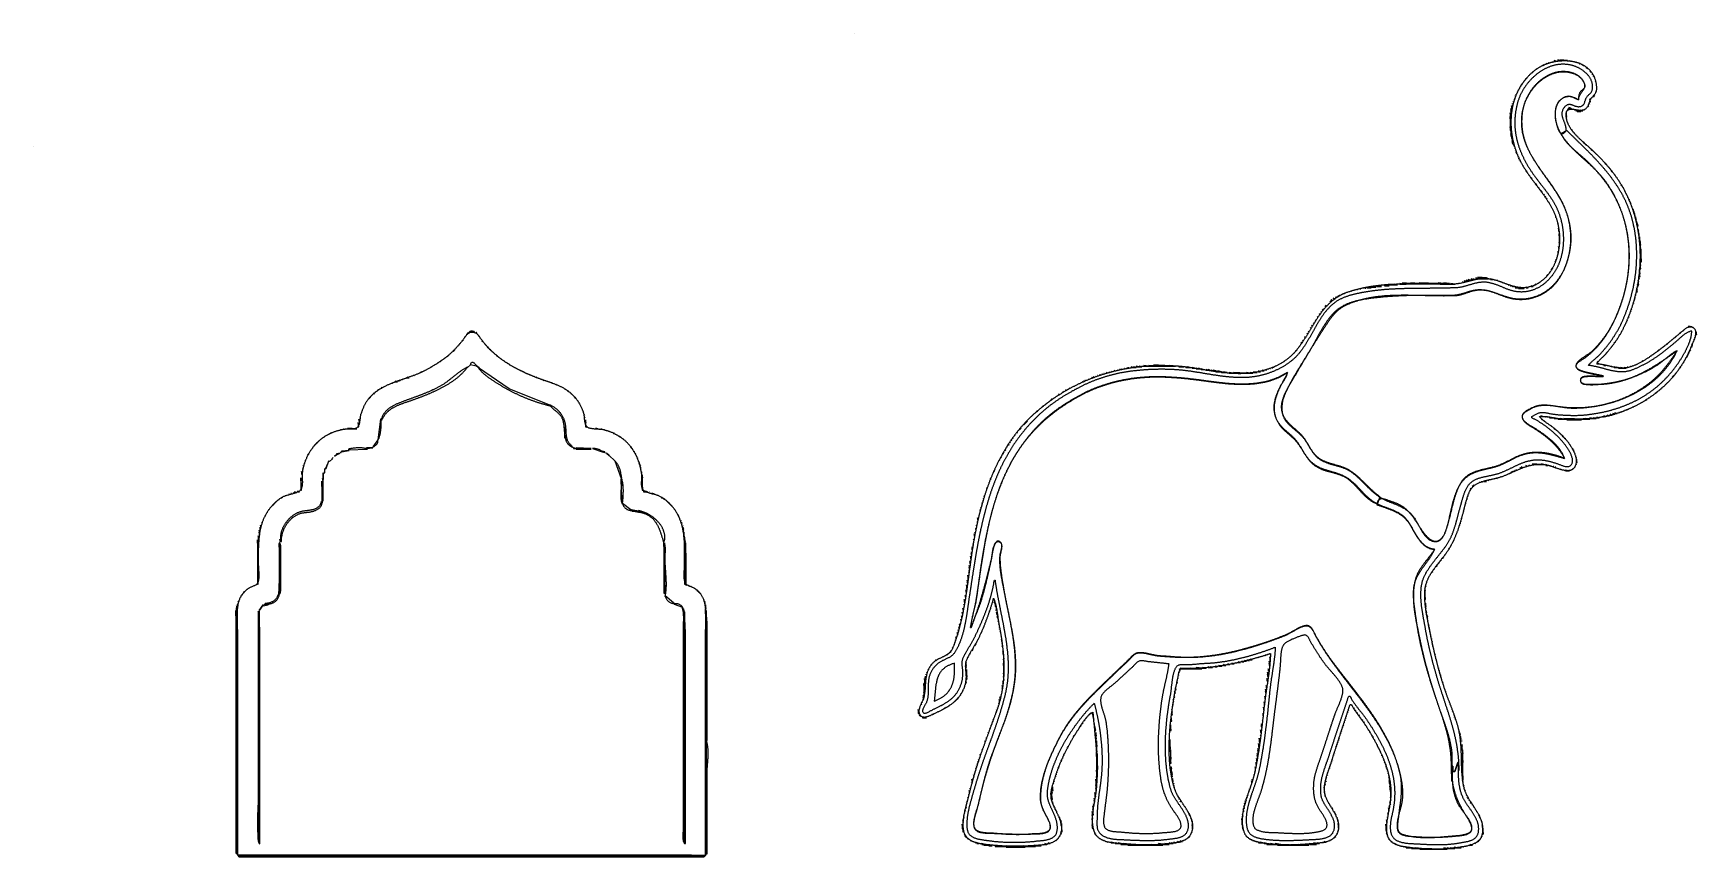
# Model space of a CAD drawing. Extents: x 0 to 2380, y 238 to 1416.
import ezdxf

# ---------------------------------------------------------------- set-up
doc = ezdxf.new("R2010")
doc.units = 0
doc.header["$MEASUREMENT"] = 0
for name, color, linetype in [('C107', 107, 'Continuous'), ('C117', 117, 'Continuous'), ('C119', 119, 'Continuous'), ('C127', 127, 'Continuous'), ('C139', 139, 'Continuous'), ('C147', 147, 'Continuous'), ('C149', 149, 'Continuous'), ('C157', 157, 'Continuous'), ('C167', 167, 'Continuous'), ('C169', 169, 'Continuous'), ('C18', 18, 'Continuous'), ('C187', 187, 'Continuous'), ('C19', 19, 'Continuous'), ('C197', 197, 'Continuous'), ('C207', 207, 'Continuous'), ('C219', 219, 'Continuous'), ('C227', 227, 'Continuous'), ('C247', 247, 'Continuous'), ('C250', 250, 'Continuous'), ('C251', 251, 'Continuous'), ('C252', 252, 'Continuous'), ('C253', 253, 'Continuous'), ('C254', 254, 'Continuous'), ('C27', 27, 'Continuous'), ('C37', 37, 'Continuous'), ('C39', 39, 'Continuous'), ('C47', 47, 'Continuous'), ('C49', 49, 'Continuous'), ('C59', 59, 'Continuous'), ('C67', 67, 'Continuous'), ('C7', 7, 'Continuous'), ('C77', 77, 'Continuous'), ('C79', 79, 'Continuous'), ('C87', 87, 'Continuous')]:
    doc.layers.add(name, color=color, linetype=linetype)

msp = doc.modelspace()

# ---------------------------------------------------------------- linework, layer by layer
at = {"layer": 'C107'}
for points in [[(424, 803), (428, 807), (424, 803)], [(296.3, 609.3), (296.7, 608.7), (296.3, 609.3)], [(1664.1, 508.7), (1664.1, 507.7), (1673.1, 507.7), (1664.1, 508.7)]]:
    msp.add_lwpolyline(points, dxfattribs=at)
at = {"layer": 'C117'}
for points in [[(2116.1, 1264.7), (2116.1, 1261.7), (2117.1, 1261.7), (2116.1, 1264.7)], [(2023.1, 1057.7), (2023.1, 1056.7), (2028.1, 1056.7), (2023.1, 1057.7)], [(497, 864), (493, 834), (493.4, 834.3), (493.7, 834.8), (494, 835.3), (494.4, 836), (494.7, 836.7), (495, 837.5), (495.3, 838.4), (495.6, 839.4), (495.9, 840.4), (496.1, 841.5), (496.4, 842.6), (496.6, 843.8), (496.8, 845), (497, 846.2), (497.2, 847.4), (497.3, 848.7), (497.5, 849.9), (497.6, 851.2), (497.7, 852.4), (497.8, 853.6), (497.9, 854.8), (497.9, 856), (497.9, 857.1), (497.9, 858.1), (497.9, 859.1), (497.9, 860.1), (497.8, 860.9), (497.7, 861.7), (497.5, 862.5), (497.4, 863.1), (497.2, 863.6), (497, 864)], [(2252.1, 869.7), (2252.1, 868.7), (2255.1, 868.7), (2252.1, 869.7)], [(361.7, 754.7), (362.3, 754.3), (361.7, 754.7)], [(1348.4, 706), (1348.7, 705.3), (1348.4, 706)], [(1280.4, 506), (1280.7, 505.3), (1280.4, 506)], [(1385.4, 473), (1385.7, 472.3), (1385.4, 473)], [(1749.4, 369), (1749.7, 368.3), (1749.4, 369)], [(1941.4, 313), (1941.7, 312.3), (1941.4, 313)], [(1936.1, 274.7), (1936.1, 271.7), (1937.1, 271.7), (1936.1, 274.7)], [(1625.1, 257.7), (1625.1, 256.7), (1628.1, 256.7), (1625.1, 257.7)]]:
    msp.add_lwpolyline(points, dxfattribs=at)
at = {"layer": 'C119'}
msp.add_lwpolyline([(1596.1, 940.7), (1596.1, 939.7), (1617.1, 939.7), (1596.1, 940.7)], dxfattribs=at)
at = {"layer": 'C127'}
for points in [[(2034.7, 1057.3), (2035.4, 1057), (2034.7, 1057.3)], [(295.3, 607.3), (295.7, 606.7), (295.3, 607.3)], [(1307.7, 527.3), (1308.4, 527), (1307.7, 527.3)]]:
    msp.add_lwpolyline(points, dxfattribs=at)
at = {"layer": 'C139'}
for points in [[(2297.1, 1128.7), (2297.1, 1123.7), (2298.1, 1123.7), (2297.1, 1128.7)], [(2068.1, 1065.7), (2068.1, 1064.7), (2079.1, 1064.7), (2068.1, 1065.7)], [(621, 937), (626, 942), (621, 937)], [(842, 778), (842, 777.2), (842, 776.4), (841.9, 775.5), (841.9, 774.6), (841.8, 773.7), (841.8, 772.8), (841.7, 771.8), (841.6, 770.8), (841.5, 769.8), (841.4, 768.7), (841.3, 767.7), (841.2, 766.6), (841.2, 765.5), (841.1, 764.4), (841, 763.3), (840.9, 762.2), (840.8, 761.1), (840.8, 760), (840.7, 758.9), (840.7, 757.8), (840.6, 756.7), (840.6, 755.6), (840.6, 754.5), (840.6, 753.5), (840.7, 752.4), (840.7, 751.4), (840.8, 750.4), (840.9, 749.4), (841, 748.5), (841.2, 747.5), (841.3, 746.6), (841.5, 745.8), (841.8, 744.9), (842, 744.1), (842.3, 743.4), (842.6, 742.7), (843, 742), (843.1, 742.8), (843.2, 743.6), (843.3, 744.5), (843.4, 745.4), (843.4, 746.4), (843.5, 747.3), (843.6, 748.3), (843.7, 749.3), (843.8, 750.4), (843.9, 751.4), (843.9, 752.5), (844, 753.6), (844.1, 754.7), (844.1, 755.8), (844.2, 756.9), (844.2, 758), (844.2, 759.1), (844.3, 760.3), (844.3, 761.4), (844.3, 762.5), (844.2, 763.6), (844.2, 764.7), (844.2, 765.8), (844.1, 766.9), (844, 768), (843.9, 769), (843.8, 770), (843.7, 771), (843.6, 772), (843.4, 773), (843.2, 773.9), (843, 774.8), (842.8, 775.6), (842.6, 776.5), (842.3, 777.3), (842, 778)], [(903, 687), (903, 632), (904, 610), (904.2, 610.9), (904.4, 611.8), (904.6, 612.7), (904.8, 613.6), (904.9, 614.5), (905, 615.4), (905.2, 616.4), (905.3, 617.3), (905.4, 618.3), (905.5, 619.2), (905.5, 620.2), (905.6, 621.2), (905.7, 622.2), (905.7, 623.2), (905.7, 624.2), (905.8, 625.2), (905.8, 626.2), (905.8, 627.3), (905.8, 628.3), (905.8, 629.3), (905.8, 630.4), (905.7, 631.4), (905.7, 632.5), (905.7, 633.5), (905.6, 634.6), (905.6, 635.6), (905.5, 636.7), (905.5, 637.7), (905.4, 638.8), (905.4, 639.9), (905.3, 640.9), (905.2, 642), (905.2, 643), (905.1, 644.1), (905, 645.1), (904.9, 646.2), (904.9, 647.2), (904.8, 648.3), (904.7, 649.3), (904.7, 650.3), (904.6, 651.4), (904.5, 652.4), (904.4, 653.4), (904.4, 654.4), (904.3, 655.4), (904.3, 656.4), (904.2, 657.4), (904.2, 658.4), (904.1, 659.4), (904.1, 660.3), (904.1, 661.3), (904, 662.2), (904, 663.2), (904, 664.1), (904, 665), (904, 665.9), (904, 666.9), (904.1, 667.9), (904.1, 668.9), (904.2, 669.9), (904.2, 670.9), (904.3, 671.9), (904.4, 673), (904.4, 674.1), (904.4, 675.1), (904.5, 676.2), (904.5, 677.2), (904.5, 678.3), (904.4, 679.3), (904.4, 680.4), (904.3, 681.4), (904.2, 682.4), (904, 683.4), (903.8, 684.3), (903.6, 685.2), (903.3, 686.1), (903, 687)]]:
    msp.add_lwpolyline(points, dxfattribs=at)
at = {"layer": 'C147'}
for points in [[(810.7, 849.7), (811.3, 849.3), (810.7, 849.7)], [(388.3, 802.3), (388.7, 801.7), (388.3, 802.3)], [(1377.4, 445), (1377.7, 444.3), (1377.4, 445)], [(1379.4, 451), (1379.7, 450.3), (1379.4, 451)], [(1732.4, 307), (1732.7, 306.3), (1732.4, 307)]]:
    msp.add_lwpolyline(points, dxfattribs=at)
at = {"layer": 'C149'}
msp.add_lwpolyline([(760, 853), (760, 837), (761, 837), (760, 853)], dxfattribs=at)
at = {"layer": 'C157'}
for points in [[(1890.7, 1048.3), (1891.4, 1048), (1890.7, 1048.3)], [(1876.7, 1044.3), (1877.4, 1044), (1876.7, 1044.3)], [(2256.1, 870.7), (2256.1, 869.7), (2259.1, 869.7), (2256.1, 870.7)], [(2034.4, 435), (2034.7, 434.3), (2034.4, 435)], [(1363.4, 408), (1363.7, 407.3), (1363.4, 408)], [(1357.4, 392), (1357.7, 391.3), (1357.4, 392)], [(1447.1, 256.7), (1447.1, 255.7), (1450.1, 255.7), (1447.1, 256.7)], [(1637.1, 259.7), (1637.1, 258.7), (1640.1, 258.7), (1637.1, 259.7)]]:
    msp.add_lwpolyline(points, dxfattribs=at)
at = {"layer": 'C167'}
for points in [[(2263.1, 872.7), (2263.1, 871.7), (2266.1, 871.7), (2263.1, 872.7)], [(1942.1, 322.7), (1942.1, 318.7), (1943.1, 318.7), (1942.1, 322.7)]]:
    msp.add_lwpolyline(points, dxfattribs=at)
at = {"layer": 'C169'}
msp.add_lwpolyline([(1392.1, 253.7), (1392.1, 252.7), (1416.1, 252.7), (1392.1, 253.7)], dxfattribs=at)
at = {"layer": 'C18'}
for points in [[(2237, 1338.7), (2236.9, 1339.6), (2236.8, 1340.6), (2236.7, 1341.5), (2236.6, 1342.4), (2236.5, 1343.3), (2236.3, 1344.2), (2236.1, 1345.1), (2235.9, 1346), (2235.7, 1346.9), (2235.5, 1347.7), (2235.3, 1348.5), (2235, 1349.3), (2234.8, 1350.1), (2234.5, 1350.9), (2234.2, 1351.7), (2233.9, 1352.5), (2233.6, 1353.2), (2233.2, 1354), (2232.9, 1354.7), (2232.5, 1355.4), (2232.1, 1356.1), (2231.7, 1356.8), (2231.3, 1357.4), (2230.9, 1358.1), (2230.5, 1358.7), (2230, 1359.4), (2229.6, 1360), (2229.1, 1360.6), (2228.6, 1361.2), (2228.1, 1361.8), (2227.6, 1362.3), (2227.1, 1362.9), (2226.5, 1363.5), (2226, 1364), (2225.5, 1364.5), (2224.9, 1365), (2224.3, 1365.5), (2223.7, 1366), (2223.1, 1366.5), (2222.5, 1366.9), (2221.9, 1367.4), (2221.3, 1367.8), (2220.7, 1368.2), (2220, 1368.6), (2219.4, 1369.1), (2218.7, 1369.4), (2218, 1369.8), (2217.4, 1370.2), (2216.7, 1370.5), (2216, 1370.9), (2215.3, 1371.2), (2214.6, 1371.5), (2213.9, 1371.8), (2213.2, 1372.1), (2212.4, 1372.4), (2211.7, 1372.7), (2211, 1373), (2210.2, 1373.2), (2209.5, 1373.5), (2208.7, 1373.7), (2207.9, 1373.9), (2207.2, 1374.1), (2206.4, 1374.3), (2205.6, 1374.5), (2204.8, 1374.7), (2204, 1374.9), (2203.2, 1375), (2202.4, 1375.2), (2201.6, 1375.3), (2200.8, 1375.4), (2200, 1375.5), (2199.2, 1375.6), (2198.4, 1375.7), (2197.6, 1375.8), (2196.7, 1375.9), (2195.9, 1376), (2195.1, 1376), (2194.3, 1376.1), (2193.4, 1376.1), (2192.6, 1376.1), (2191.8, 1376.1), (2190.9, 1376.1), (2190.1, 1376.1), (2189.2, 1376.1), (2188.4, 1376.1), (2187.6, 1376.1), (2186.7, 1376), (2185.9, 1376), (2185, 1375.9), (2184.2, 1375.8), (2183.4, 1375.7), (2182.5, 1375.7), (2181.7, 1375.6), (2180.8, 1375.4), (2180, 1375.3), (2179.2, 1375.2), (2178.3, 1375.1), (2177.5, 1374.9), (2176.7, 1374.8), (2175.9, 1374.6), (2175, 1374.4), (2174.2, 1374.2), (2173.4, 1374.1), (2172.6, 1373.9), (2171.8, 1373.7), (2170.9, 1373.4), (2170.1, 1373.2), (2169.3, 1373), (2168.5, 1372.7), (2167.7, 1372.5), (2167, 1372.2), (2166.2, 1372), (2165.4, 1371.7), (2164.6, 1371.4), (2163.8, 1371.1), (2163.1, 1370.8), (2162.3, 1370.5), (2161.6, 1370.2), (2160.8, 1369.9), (2160.1, 1369.6), (2159.4, 1369.2), (2158.6, 1368.9), (2157.9, 1368.5), (2157.2, 1368.2), (2156.5, 1367.8), (2155.8, 1367.4), (2155.1, 1367), (2154.4, 1366.7), (2153.7, 1366.3), (2153.1, 1365.9), (2152.4, 1365.4), (2151.8, 1365), (2151.1, 1364.6), (2150.5, 1364.2), (2149.9, 1363.7), (2149.3, 1363.3), (2148.7, 1362.8), (2148.1, 1362.4), (2147.3, 1361.8), (2146.5, 1361.1), (2145.8, 1360.5), (2145.1, 1359.9), (2144.3, 1359.2), (2143.6, 1358.6), (2142.9, 1358), (2142.2, 1357.3), (2141.5, 1356.6), (2140.8, 1356), (2140.2, 1355.3), (2139.5, 1354.6), (2138.8, 1354), (2138.2, 1353.3), (2137.6, 1352.6), (2136.9, 1351.9), (2136.3, 1351.2), (2135.7, 1350.5), (2135.1, 1349.8), (2134.5, 1349), (2133.9, 1348.3), (2133.4, 1347.6), (2132.8, 1346.8), (2132.2, 1346.1), (2131.7, 1345.4), (2131.2, 1344.6), (2130.6, 1343.9), (2130.1, 1343.1), (2129.6, 1342.4), (2129.1, 1341.6), (2128.6, 1340.8), (2128.1, 1340), (2127.7, 1339.3), (2127.2, 1338.5), (2126.7, 1337.7), (2126.3, 1336.9), (2125.8, 1336.1), (2125.4, 1335.3), (2125, 1334.5), (2124.6, 1333.7), (2124.2, 1332.9), (2123.8, 1332.1), (2123.4, 1331.3), (2123, 1330.4), (2122.6, 1329.6), (2122.3, 1328.8), (2121.9, 1328), (2121.6, 1327.1), (2121.2, 1326.3), (2120.9, 1325.5), (2120.6, 1324.6), (2120.2, 1323.8), (2119.9, 1322.9), (2119.6, 1322.1), (2119.4, 1321.2), (2119.1, 1320.3), (2118.8, 1319.5), (2118.5, 1318.6), (2118.3, 1317.8), (2118, 1316.9), (2117.8, 1316), (2117.6, 1315.1), (2117.3, 1314.3), (2117.1, 1313.4), (2116.9, 1312.5), (2116.7, 1311.6), (2116.5, 1310.7), (2116.3, 1309.9), (2116.2, 1309), (2116, 1308.1), (2115.8, 1307.2), (2115.7, 1306.3), (2115.5, 1305.4), (2115.4, 1304.5), (2115.3, 1303.6), (2115.1, 1302.7), (2115, 1301.8), (2114.9, 1300.9), (2114.8, 1300), (2114.7, 1299.1), (2114.7, 1298.2), (2114.6, 1297.3), (2114.5, 1296.4), (2114.5, 1295.4), (2114.4, 1294.5), (2114.4, 1293.6), (2114.3, 1292.7), (2114.3, 1291.8), (2114.3, 1290.9), (2114.2, 1290), (2114.2, 1289.1), (2114.2, 1288.1), (2114.2, 1287.2), (2114.3, 1286.3), (2114.3, 1285.4), (2114.3, 1284.5), (2114.3, 1283.5), (2114.4, 1282.6), (2114.4, 1281.7), (2114.5, 1280.8), (2114.6, 1279.9), (2114.6, 1279), (2114.7, 1278), (2114.8, 1277.1), (2114.9, 1276.2), (2115, 1275.3), (2115.1, 1274.4), (2115.2, 1273.5), (2115.3, 1272.5), (2115.5, 1271.6), (2115.6, 1270.7), (2115.7, 1269.8), (2115.9, 1268.9), (2116, 1268), (2116.2, 1267.1), (2116.4, 1266.2), (2116.6, 1265.2), (2116.7, 1264.3), (2116.9, 1263.4), (2117.1, 1262.5), (2117.3, 1261.6), (2117.5, 1260.7), (2117.8, 1259.8), (2118, 1258.9), (2118.2, 1258), (2118.4, 1257.1), (2118.7, 1256.2), (2118.9, 1255.3), (2119.2, 1254.4), (2119.5, 1253.5), (2119.7, 1252.7), (2120, 1251.8), (2120.3, 1250.9), (2120.6, 1250), (2120.9, 1249.1), (2121.2, 1248.3), (2121.5, 1247.4), (2121.8, 1246.5), (2122.1, 1245.6), (2122.4, 1244.8), (2122.8, 1243.9), (2123.1, 1243), (2123.5, 1242.2), (2123.8, 1241.3), (2124.2, 1240.5), (2124.5, 1239.6), (2124.9, 1238.8), (2125.3, 1237.9), (2125.7, 1237.1), (2126.1, 1236.2), (2126.4, 1235.4), (2126.8, 1234.6), (2127.3, 1233.7), (2127.7, 1232.9), (2128.1, 1232.1), (2128.5, 1231.3), (2128.9, 1230.5), (2129.4, 1229.7)], [(2228.1, 1320.6), (2228.6, 1321.5), (2229.2, 1322.3), (2229.7, 1323.1), (2230.3, 1323.9), (2230.9, 1324.7), (2231.5, 1325.4), (2232, 1326.1), (2232.6, 1326.8), (2233.1, 1327.4), (2233.7, 1328.1), (2234.2, 1328.8), (2234.7, 1329.5), (2235.1, 1330.2), (2235.5, 1331), (2235.9, 1331.8), (2236.2, 1332.6), (2236.5, 1333.4), (2236.7, 1334.4), (2236.9, 1335.3), (2237, 1336.4), (2237, 1337.5), (2237, 1338.7)], [(2219.1, 1306.7), (2220, 1307.1), (2220.9, 1307.6), (2221.7, 1308.2), (2222.4, 1308.8), (2223, 1309.4), (2223.5, 1310.1), (2224, 1310.8), (2224.4, 1311.5), (2224.8, 1312.3), (2225.1, 1313), (2225.4, 1313.8), (2225.7, 1314.7), (2226, 1315.5), (2226.3, 1316.3), (2226.6, 1317.2), (2226.9, 1318), (2227.2, 1318.9), (2227.6, 1319.7), (2228.1, 1320.6)], [(2193.3, 1296.7), (2193.2, 1297.7), (2193.1, 1298.7), (2193.1, 1299.6), (2193.1, 1300.5), (2193.2, 1301.3), (2193.3, 1302), (2193.5, 1302.7), (2193.7, 1303.3), (2193.9, 1303.9), (2194.2, 1304.4), (2194.5, 1304.8), (2194.8, 1305.2), (2195.2, 1305.6), (2195.6, 1305.9), (2196, 1306.2), (2196.4, 1306.4), (2196.9, 1306.6), (2197.4, 1306.8), (2197.9, 1306.9), (2198.4, 1307), (2199, 1307.1), (2199.6, 1307.1), (2200.2, 1307.2), (2200.8, 1307.2), (2201.4, 1307.1), (2202.1, 1307.1), (2202.7, 1307), (2203.4, 1307), (2204.1, 1306.9), (2204.7, 1306.8), (2205.4, 1306.7), (2206.1, 1306.6), (2206.9, 1306.5), (2207.6, 1306.4), (2208.3, 1306.3), (2209, 1306.2), (2209.7, 1306.1), (2210.4, 1306), (2211.1, 1305.9), (2211.9, 1305.9), (2212.6, 1305.8), (2213.3, 1305.8), (2213.9, 1305.8), (2214.6, 1305.8), (2215.3, 1305.8), (2216, 1305.9), (2216.6, 1306), (2217.2, 1306.1), (2217.9, 1306.3), (2218.5, 1306.4), (2219.1, 1306.7)], [(2274.2, 1195.7), (2273.7, 1196.5), (2273.2, 1197.4), (2272.7, 1198.3), (2272.2, 1199.1), (2271.6, 1200), (2271.1, 1200.8), (2270.6, 1201.7), (2270, 1202.5), (2269.5, 1203.4), (2269, 1204.2), (2268.4, 1205.1), (2267.8, 1205.9), (2267.3, 1206.7), (2266.7, 1207.6), (2266.2, 1208.4), (2265.6, 1209.2), (2265, 1210), (2264.4, 1210.9), (2263.8, 1211.7), (2263.3, 1212.5), (2262.7, 1213.3), (2262.1, 1214.1), (2261.5, 1214.9), (2260.9, 1215.7), (2260.2, 1216.5), (2259.6, 1217.3), (2259, 1218.1), (2258.4, 1218.8), (2257.8, 1219.6), (2257.1, 1220.4), (2256.5, 1221.2), (2255.9, 1222), (2255.2, 1222.7), (2254.6, 1223.5), (2253.9, 1224.3), (2253.3, 1225), (2252.6, 1225.8), (2252, 1226.5), (2251.3, 1227.3), (2250.7, 1228.1), (2250, 1228.8), (2249.3, 1229.5), (2248.7, 1230.3), (2248, 1231), (2247.3, 1231.8), (2246.6, 1232.5), (2245.9, 1233.2), (2245.3, 1234), (2244.6, 1234.7), (2243.9, 1235.4), (2243.2, 1236.1), (2242.5, 1236.9), (2241.8, 1237.6), (2241.1, 1238.3), (2240.4, 1239), (2239.7, 1239.7), (2239, 1240.4), (2238.2, 1241.1), (2237.5, 1241.8), (2236.8, 1242.5), (2236.1, 1243.2), (2235.4, 1243.9), (2234.6, 1244.6), (2233.9, 1245.3), (2233.2, 1246), (2232.5, 1246.7), (2231.7, 1247.4), (2231, 1248.1), (2230.3, 1248.8), (2229.5, 1249.4), (2228.8, 1250.1), (2228, 1250.8), (2227.3, 1251.5), (2226.6, 1252.1), (2225.8, 1252.8), (2225.1, 1253.5), (2224.4, 1254.1), (2223.7, 1254.7), (2223, 1255.3), (2222.3, 1255.9), (2221.6, 1256.5), (2220.9, 1257.1), (2220.2, 1257.8), (2219.5, 1258.4), (2218.8, 1259), (2218.1, 1259.7), (2217.3, 1260.3), (2216.6, 1261), (2215.9, 1261.6), (2215.2, 1262.3), (2214.5, 1262.9), (2213.7, 1263.6), (2213, 1264.3), (2212.3, 1265), (2211.6, 1265.7), (2210.9, 1266.3), (2210.2, 1267), (2209.5, 1267.7), (2208.8, 1268.5), (2208.1, 1269.2), (2207.4, 1269.9), (2206.8, 1270.6), (2206.1, 1271.3), (2205.4, 1272.1), (2204.8, 1272.8), (2204.2, 1273.6), (2203.5, 1274.3), (2202.9, 1275.1), (2202.3, 1275.9), (2201.7, 1276.7), (2201.2, 1277.4), (2200.6, 1278.2), (2200.1, 1279), (2199.5, 1279.8), (2199, 1280.7), (2198.5, 1281.5), (2198.1, 1282.3), (2197.6, 1283.1), (2197.2, 1284), (2196.7, 1284.8), (2196.3, 1285.7), (2195.9, 1286.6), (2195.6, 1287.4), (2195.2, 1288.3), (2194.9, 1289.2), (2194.6, 1290.1), (2194.4, 1291), (2194.1, 1291.9), (2193.9, 1292.9), (2193.7, 1293.8), (2193.5, 1294.7), (2193.4, 1295.7), (2193.3, 1296.7)], [(2129.4, 1229.7), (2129.9, 1228.8), (2130.3, 1227.9), (2130.8, 1227), (2131.3, 1226.2), (2131.8, 1225.3), (2132.3, 1224.5), (2132.9, 1223.6), (2133.4, 1222.8), (2133.9, 1221.9), (2134.4, 1221.1), (2135, 1220.2), (2135.5, 1219.4), (2136, 1218.6), (2136.6, 1217.8), (2137.1, 1216.9), (2137.7, 1216.1), (2138.3, 1215.3), (2138.8, 1214.5), (2139.4, 1213.7), (2140, 1212.9), (2140.5, 1212.1), (2141.1, 1211.2), (2141.7, 1210.4), (2142.3, 1209.6), (2142.8, 1208.8), (2143.4, 1208), (2144, 1207.2), (2144.6, 1206.5), (2145.2, 1205.7), (2145.8, 1204.9), (2146.4, 1204.1), (2147, 1203.3), (2147.6, 1202.5), (2148.2, 1201.7), (2148.8, 1200.9), (2149.3, 1200.1), (2149.9, 1199.3), (2150.5, 1198.6), (2151.1, 1197.8), (2151.7, 1197), (2152.3, 1196.2), (2152.9, 1195.4), (2153.5, 1194.6), (2154.1, 1193.8), (2154.7, 1193), (2155.3, 1192.2), (2155.9, 1191.5), (2156.5, 1190.7), (2157.1, 1189.9), (2157.7, 1189.1), (2158.3, 1188.3), (2158.8, 1187.5), (2159.4, 1186.7), (2160, 1185.9), (2160.6, 1185.1), (2161.1, 1184.3), (2161.7, 1183.5), (2162.3, 1182.7), (2162.8, 1181.9), (2163.4, 1181), (2164, 1180.2), (2164.5, 1179.4), (2165.1, 1178.6), (2165.6, 1177.8), (2166.1, 1176.9), (2166.7, 1176.1), (2167.2, 1175.3), (2167.7, 1174.4), (2168.3, 1173.6), (2168.8, 1172.8), (2169.3, 1171.9), (2169.8, 1171.1), (2170.3, 1170.2), (2170.8, 1169.3), (2171.3, 1168.5), (2171.8, 1167.6), (2172.2, 1166.7), (2172.7, 1165.9), (2173.2, 1165), (2173.6, 1164.1), (2174.1, 1163.2), (2174.5, 1162.3), (2174.9, 1161.4), (2175.4, 1160.5), (2175.8, 1159.6), (2176.2, 1158.7), (2176.5, 1157.9), (2176.9, 1157.1), (2177.2, 1156.3), (2177.5, 1155.5), (2177.8, 1154.8), (2178.1, 1154), (2178.4, 1153.2), (2178.7, 1152.3), (2178.9, 1151.5), (2179.2, 1150.7), (2179.5, 1149.9), (2179.7, 1149), (2180, 1148.2), (2180.2, 1147.4), (2180.4, 1146.5), (2180.7, 1145.7), (2180.9, 1144.8), (2181.1, 1144), (2181.3, 1143.1), (2181.5, 1142.2), (2181.7, 1141.3), (2181.8, 1140.5), (2182, 1139.6), (2182.2, 1138.7), (2182.3, 1137.8), (2182.5, 1136.9), (2182.6, 1136), (2182.7, 1135.1), (2182.8, 1134.2), (2183, 1133.3), (2183.1, 1132.4), (2183.2, 1131.5), (2183.2, 1130.6), (2183.3, 1129.7), (2183.4, 1128.8), (2183.5, 1127.9), (2183.5, 1127), (2183.6, 1126), (2183.6, 1125.1), (2183.6, 1124.2), (2183.7, 1123.3), (2183.7, 1122.4), (2183.7, 1121.4), (2183.7, 1120.5), (2183.7, 1119.6), (2183.6, 1118.7), (2183.6, 1117.7), (2183.6, 1116.8), (2183.5, 1115.9), (2183.5, 1115), (2183.4, 1114), (2183.3, 1113.1), (2183.3, 1112.2), (2183.2, 1111.3), (2183.1, 1110.4), (2183, 1109.5), (2182.9, 1108.5), (2182.7, 1107.6), (2182.6, 1106.7), (2182.5, 1105.8), (2182.3, 1104.9), (2182.2, 1104), (2182, 1103.1), (2181.8, 1102.2), (2181.6, 1101.3), (2181.4, 1100.4), (2181.2, 1099.5), (2181, 1098.6), (2180.8, 1097.7), (2180.6, 1096.8), (2180.3, 1096), (2180.1, 1095.1), (2179.8, 1094.2), (2179.5, 1093.3), (2179.3, 1092.5), (2179, 1091.6), (2178.7, 1090.8), (2178.4, 1089.9), (2178.1, 1089.1), (2177.7, 1088.2), (2177.4, 1087.4), (2177, 1086.6), (2176.7, 1085.7), (2176.3, 1084.9), (2176, 1084.1), (2175.6, 1083.3), (2175.2, 1082.5), (2174.8, 1081.7), (2174.4, 1080.9), (2173.9, 1080.1), (2173.5, 1079.3), (2173.1, 1078.6), (2172.6, 1077.8), (2172.2, 1077.1), (2171.7, 1076.3), (2171.2, 1075.6), (2170.7, 1074.8), (2170.2, 1074.1), (2169.7, 1073.4), (2169.2, 1072.7), (2168.7, 1072), (2168.1, 1071.3), (2167.6, 1070.6), (2167, 1069.9), (2166.4, 1069.2), (2165.9, 1068.6), (2165.3, 1067.9), (2164.7, 1067.3), (2164.1, 1066.6), (2163.4, 1066), (2162.8, 1065.4), (2162.2, 1064.8), (2161.5, 1064.2), (2160.8, 1063.6), (2160.2, 1063.1), (2159.5, 1062.5), (2158.8, 1061.9), (2158.1, 1061.4), (2157.4, 1060.9), (2156.6, 1060.3), (2155.9, 1059.8), (2155.1, 1059.3), (2154.4, 1058.8), (2153.6, 1058.4), (2152.8, 1057.9), (2152, 1057.4), (2151.2, 1057), (2150.4, 1056.6), (2149.6, 1056.2), (2148.8, 1055.8), (2147.9, 1055.4), (2147.1, 1055)], [(2374, 994.9), (2373, 995.2), (2372.1, 995.5), (2371.2, 995.6), (2370.2, 995.6), (2369.3, 995.5), (2368.4, 995.3), (2367.6, 995), (2366.7, 994.7), (2365.9, 994.3), (2365.1, 993.8), (2364.3, 993.3), (2363.5, 992.8), (2362.7, 992.2), (2362, 991.6), (2361.2, 991), (2360.5, 990.4), (2359.8, 989.8), (2359.1, 989.2), (2358.3, 988.6), (2357.5, 987.9), (2356.7, 987.3), (2355.9, 986.6), (2355.1, 986), (2354.3, 985.3), (2353.6, 984.6), (2352.8, 984), (2352, 983.3), (2351.2, 982.7), (2350.4, 982), (2349.6, 981.4), (2348.8, 980.7), (2348.1, 980), (2347.3, 979.4), (2346.5, 978.7), (2345.7, 978.1), (2344.9, 977.4), (2344.1, 976.8), (2343.3, 976.1), (2342.5, 975.5), (2341.7, 974.8), (2340.9, 974.2), (2340.2, 973.5), (2339.4, 972.9), (2338.6, 972.2), (2337.8, 971.6), (2337, 970.9), (2336.2, 970.3), (2335.4, 969.7), (2334.6, 969), (2333.8, 968.4), (2332.9, 967.8), (2332.1, 967.1), (2331.3, 966.5), (2330.5, 965.9), (2329.7, 965.3), (2328.9, 964.6), (2328.1, 964), (2327.4, 963.5), (2326.7, 963), (2326, 962.4), (2325.2, 961.9), (2324.5, 961.4), (2323.8, 960.8), (2323, 960.2), (2322.3, 959.7), (2321.5, 959.1), (2320.7, 958.6), (2320, 958), (2319.2, 957.4), (2318.4, 956.8), (2317.6, 956.3), (2316.8, 955.7), (2316, 955.1), (2315.2, 954.5), (2314.4, 953.9), (2313.5, 953.4), (2312.7, 952.8), (2311.9, 952.2), (2311, 951.7), (2310.2, 951.1), (2309.3, 950.5), (2308.4, 950), (2307.6, 949.4), (2306.7, 948.9), (2305.8, 948.3), (2305, 947.8), (2304.1, 947.3), (2303.2, 946.7), (2302.3, 946.2), (2301.4, 945.7), (2300.5, 945.2), (2299.6, 944.7), (2298.7, 944.2), (2297.8, 943.8), (2296.9, 943.3), (2296, 942.9), (2295.1, 942.4), (2294.2, 942), (2293.3, 941.6), (2292.4, 941.2), (2291.5, 940.8), (2290.5, 940.4), (2289.6, 940.1), (2288.7, 939.7), (2287.8, 939.4), (2286.9, 939.1), (2286, 938.8), (2285, 938.5), (2284.1, 938.3), (2283.2, 938), (2282.3, 937.8), (2281.4, 937.6), (2280.4, 937.4), (2279.5, 937.2), (2278.6, 937.1), (2277.7, 937), (2276.8, 936.9), (2275.9, 936.8), (2275, 936.7), (2274.1, 936.7), (2273.1, 936.7), (2272.1, 936.7), (2271.1, 936.7), (2270.1, 936.8), (2269.2, 936.9), (2268.2, 937), (2267.2, 937.1), (2266.2, 937.2), (2265.2, 937.4), (2264.3, 937.6), (2263.3, 937.7), (2262.3, 937.9), (2261.4, 938.1), (2260.4, 938.3), (2259.4, 938.6), (2258.5, 938.8), (2257.5, 939), (2256.5, 939.2), (2255.5, 939.5), (2254.6, 939.7), (2253.6, 939.9), (2252.6, 940.2), (2251.7, 940.4), (2250.7, 940.6), (2249.7, 940.9), (2248.8, 941.1), (2247.8, 941.3), (2246.8, 941.5), (2245.9, 941.7), (2244.9, 941.8), (2243.9, 942), (2242.9, 942.1), (2242, 942.3), (2241, 942.4), (2240, 942.5), (2239, 942.6), (2238, 942.6), (2237.1, 942.7), (2237.5, 943.5), (2238, 944.3), (2238.6, 945.2), (2239.2, 946), (2239.8, 946.7), (2240.5, 947.5), (2241.1, 948.3), (2241.8, 949), (2242.6, 949.7), (2243.3, 950.5), (2244, 951.2), (2244.8, 951.9), (2245.5, 952.6), (2246.3, 953.3), (2247, 954), (2247.7, 954.7), (2248.5, 955.5), (2249.2, 956.2), (2249.8, 956.9), (2250.5, 957.7), (2251.1, 958.4), (2251.8, 959.2), (2252.4, 960), (2253.1, 960.7), (2253.7, 961.5), (2254.4, 962.3), (2255, 963.1), (2255.7, 963.9), (2256.3, 964.7), (2256.9, 965.5), (2257.6, 966.3), (2258.2, 967.1), (2258.8, 967.9), (2259.4, 968.7), (2260, 969.5), (2260.7, 970.3), (2261.3, 971.1), (2261.9, 971.9), (2262.5, 972.8), (2263.1, 973.6), (2263.7, 974.4), (2264.2, 975.3), (2264.8, 976.1), (2265.4, 976.9), (2266, 977.8), (2266.5, 978.6), (2267.1, 979.5), (2267.6, 980.3), (2268.2, 981.2), (2268.7, 982.1), (2269.3, 982.9), (2269.8, 983.8), (2270.3, 984.7), (2270.8, 985.5), (2271.3, 986.4), (2271.8, 987.3), (2272.3, 988.2), (2272.8, 989.1), (2273.3, 990), (2273.8, 990.9), (2274.2, 991.7), (2274.7, 992.7), (2275.1, 993.5), (2275.5, 994.4), (2276, 995.2), (2276.4, 996.1), (2276.8, 997), (2277.2, 997.8), (2277.6, 998.7), (2278, 999.6), (2278.4, 1000.4), (2278.8, 1001.3), (2279.2, 1002.2), (2279.6, 1003.1), (2280, 1003.9), (2280.4, 1004.8), (2280.7, 1005.7), (2281.1, 1006.6), (2281.5, 1007.5), (2281.8, 1008.4), (2282.2, 1009.3), (2282.6, 1010.2), (2282.9, 1011), (2283.3, 1011.9), (2283.6, 1012.8), (2284, 1013.7), (2284.3, 1014.6), (2284.7, 1015.5), (2285, 1016.4), (2285.3, 1017.4), (2285.6, 1018.3), (2286, 1019.2), (2286.3, 1020.1), (2286.6, 1021), (2286.9, 1021.9), (2287.2, 1022.8), (2287.5, 1023.7), (2287.8, 1024.6), (2288.1, 1025.6), (2288.4, 1026.5), (2288.7, 1027.4), (2289, 1028.3), (2289.3, 1029.2), (2289.6, 1030.2), (2289.8, 1031.1), (2290.1, 1032), (2290.4, 1033), (2290.6, 1033.9), (2290.9, 1034.8), (2291.1, 1035.7), (2291.4, 1036.7), (2291.6, 1037.6), (2291.9, 1038.6), (2292.1, 1039.5), (2292.4, 1040.4), (2292.6, 1041.4), (2292.8, 1042.3), (2293.1, 1043.2), (2293.3, 1044.2), (2293.5, 1045.1), (2293.7, 1046.1), (2293.9, 1047), (2294.1, 1048), (2294.3, 1048.9), (2294.5, 1049.9), (2294.7, 1050.8), (2294.9, 1051.7), (2295.1, 1052.7), (2295.3, 1053.6), (2295.5, 1054.6), (2295.6, 1055.5), (2295.8, 1056.5), (2296, 1057.5), (2296.1, 1058.4), (2296.3, 1059.4), (2296.5, 1060.3), (2296.6, 1061.3), (2296.8, 1062.2), (2296.9, 1063.2), (2297, 1064.1), (2297.2, 1065.1), (2297.3, 1066.1), (2297.4, 1067), (2297.6, 1068), (2297.7, 1068.9), (2297.8, 1069.9), (2297.9, 1070.9), (2298, 1071.8), (2298.1, 1072.8), (2298.2, 1073.7), (2298.3, 1074.7), (2298.4, 1075.7), (2298.5, 1076.6), (2298.6, 1077.6), (2298.6, 1078.6), (2298.7, 1079.5), (2298.8, 1080.5), (2298.9, 1081.5), (2298.9, 1082.4), (2299, 1083.4), (2299, 1084.3), (2299.1, 1085.3), (2299.1, 1086.3), (2299.2, 1087.2), (2299.2, 1088.2), (2299.3, 1089.2), (2299.3, 1090.1), (2299.3, 1091.1), (2299.3, 1092.1), (2299.3, 1093), (2299.4, 1094), (2299.4, 1095), (2299.4, 1095.9), (2299.4, 1096.9), (2299.4, 1097.9), (2299.4, 1098.8), (2299.4, 1099.8), (2299.3, 1100.8), (2299.3, 1101.7), (2299.3, 1102.7), (2299.3, 1103.6), (2299.2, 1104.6), (2299.2, 1105.6), (2299.2, 1106.5), (2299.1, 1107.5), (2299.1, 1108.5), (2299, 1109.4), (2299, 1110.4), (2298.9, 1111.4), (2298.8, 1112.3), (2298.8, 1113.3), (2298.7, 1114.2), (2298.6, 1115.2), (2298.5, 1116.2), (2298.4, 1117.1), (2298.3, 1118.1), (2298.2, 1119), (2298.1, 1120), (2298, 1120.9), (2297.9, 1121.9), (2297.8, 1122.9), (2297.7, 1123.8), (2297.6, 1124.8), (2297.5, 1125.7), (2297.3, 1126.7), (2297.2, 1127.6), (2297, 1128.6), (2296.9, 1129.5), (2296.8, 1130.5), (2296.6, 1131.4), (2296.4, 1132.4), (2296.3, 1133.3), (2296.1, 1134.3), (2295.9, 1135.2), (2295.8, 1136.2), (2295.6, 1137.1), (2295.4, 1138.1), (2295.2, 1139), (2295, 1139.9), (2294.8, 1140.9), (2294.6, 1141.8), (2294.4, 1142.8), (2294.2, 1143.7), (2294, 1144.6), (2293.8, 1145.6), (2293.6, 1146.5), (2293.3, 1147.4), (2293.1, 1148.4), (2292.9, 1149.3), (2292.6, 1150.2), (2292.4, 1151.2), (2292.1, 1152.1), (2291.9, 1153), (2291.6, 1153.9), (2291.3, 1154.9), (2291.1, 1155.8), (2290.8, 1156.7), (2290.5, 1157.6), (2290.2, 1158.5), (2290, 1159.5), (2289.7, 1160.4), (2289.4, 1161.3), (2289.1, 1162.2), (2288.8, 1163.1), (2288.5, 1164), (2288.1, 1164.9), (2287.8, 1165.8), (2287.5, 1166.7), (2287.2, 1167.6), (2286.8, 1168.5), (2286.5, 1169.4), (2286.2, 1170.3), (2285.8, 1171.2), (2285.5, 1172.1), (2285.1, 1173), (2284.7, 1173.9), (2284.4, 1174.8), (2284, 1175.7), (2283.6, 1176.6), (2283.3, 1177.5), (2282.9, 1178.4), (2282.5, 1179.3), (2282.1, 1180.1), (2281.7, 1181), (2281.3, 1181.9), (2280.9, 1182.8), (2280.5, 1183.6), (2280, 1184.5), (2279.6, 1185.4), (2279.2, 1186.2), (2278.8, 1187.1), (2278.3, 1188), (2277.9, 1188.8), (2277.4, 1189.7), (2277, 1190.6), (2276.5, 1191.4), (2276.1, 1192.3), (2275.6, 1193.1), (2275.1, 1194), (2274.7, 1194.8), (2274.2, 1195.7)], [(2030.1, 1056.7), (2029.1, 1056.7), (2028.1, 1056.6), (2027.1, 1056.6), (2026.2, 1056.6), (2025.2, 1056.6), (2024.2, 1056.6), (2023.2, 1056.6), (2022.2, 1056.6), (2021.3, 1056.6), (2020.3, 1056.6), (2019.3, 1056.6), (2018.3, 1056.6), (2017.3, 1056.6), (2016.3, 1056.6), (2015.4, 1056.6), (2014.4, 1056.6), (2013.4, 1056.6), (2012.4, 1056.7), (2011.4, 1056.7), (2010.4, 1056.7), (2009.4, 1056.7), (2008.4, 1056.7), (2007.5, 1056.7), (2006.5, 1056.7), (2005.5, 1056.7), (2004.5, 1056.7), (2003.5, 1056.7), (2002.5, 1056.8), (2001.5, 1056.8), (2000.5, 1056.8), (1999.5, 1056.8), (1998.5, 1056.8), (1997.5, 1056.8), (1996.5, 1056.8), (1995.5, 1056.9), (1994.5, 1056.9), (1993.6, 1056.9), (1992.6, 1056.9), (1991.6, 1056.9), (1990.6, 1056.9), (1989.6, 1056.9), (1988.6, 1056.9), (1987.6, 1057), (1986.6, 1057), (1985.6, 1057), (1984.6, 1057), (1983.6, 1057), (1982.6, 1057), (1981.6, 1057), (1980.6, 1057), (1979.6, 1057), (1978.6, 1057), (1977.6, 1057), (1976.6, 1057), (1975.6, 1057), (1974.6, 1057), (1973.6, 1057), (1972.6, 1057), (1971.6, 1057), (1970.6, 1057), (1969.6, 1057), (1968.6, 1057), (1967.6, 1057), (1966.6, 1057), (1965.6, 1057), (1964.6, 1057), (1963.6, 1057), (1962.6, 1057), (1961.6, 1057), (1960.6, 1056.9), (1959.6, 1056.9), (1958.6, 1056.9), (1957.6, 1056.9), (1956.6, 1056.9), (1955.6, 1056.8), (1954.6, 1056.8), (1953.6, 1056.8), (1952.6, 1056.7), (1951.6, 1056.7), (1950.6, 1056.7), (1949.6, 1056.6), (1948.6, 1056.6), (1947.6, 1056.5), (1946.6, 1056.5), (1945.6, 1056.4), (1944.6, 1056.4), (1943.6, 1056.3), (1942.6, 1056.3), (1941.6, 1056.2), (1940.6, 1056.2), (1939.6, 1056.1), (1938.6, 1056), (1937.6, 1056), (1936.6, 1055.9), (1935.6, 1055.8), (1934.6, 1055.7), (1933.7, 1055.7), (1932.7, 1055.6), (1931.7, 1055.5), (1930.7, 1055.4), (1929.7, 1055.3), (1928.7, 1055.2), (1927.7, 1055.1), (1926.7, 1055), (1925.7, 1054.9), (1924.8, 1054.8), (1923.8, 1054.7), (1922.8, 1054.5), (1921.8, 1054.4), (1920.8, 1054.3), (1919.8, 1054.2), (1918.8, 1054), (1917.9, 1053.9), (1916.9, 1053.8), (1915.9, 1053.6), (1914.9, 1053.5), (1913.9, 1053.3), (1913, 1053.2), (1912, 1053), (1911, 1052.8), (1910, 1052.7), (1909.1, 1052.5), (1908.1, 1052.3), (1907.1, 1052.2), (1906.1, 1052), (1905.2, 1051.8), (1904.2, 1051.6), (1903.2, 1051.4), (1902.2, 1051.2), (1901.3, 1051), (1900.3, 1050.8), (1899.3, 1050.6), (1898.4, 1050.3), (1897.4, 1050.1), (1896.4, 1049.9), (1895.5, 1049.6), (1894.5, 1049.4), (1893.6, 1049.2), (1892.6, 1048.9), (1891.6, 1048.7), (1890.7, 1048.4), (1889.7, 1048.1), (1888.8, 1047.9), (1887.8, 1047.6), (1886.9, 1047.3), (1885.9, 1047), (1885, 1046.7), (1884, 1046.4), (1883.1, 1046.1), (1882.1, 1045.8), (1881.1, 1045.5), (1880.1, 1045.1), (1879.1, 1044.7), (1878.2, 1044.4), (1877.2, 1044), (1876.3, 1043.6), (1875.4, 1043.2), (1874.4, 1042.8), (1873.6, 1042.4), (1872.7, 1042), (1871.8, 1041.5), (1870.9, 1041.1), (1870.1, 1040.6), (1869.2, 1040.2), (1868.4, 1039.7), (1867.6, 1039.2), (1866.8, 1038.7), (1866, 1038.2), (1865.2, 1037.7), (1864.4, 1037.2), (1863.6, 1036.7), (1862.9, 1036.2), (1862.1, 1035.6), (1861.4, 1035.1), (1860.7, 1034.6), (1859.9, 1034), (1859.2, 1033.4), (1858.5, 1032.9), (1857.8, 1032.3), (1857.1, 1031.7), (1856.4, 1031.1), (1855.8, 1030.5), (1855.1, 1029.9), (1854.4, 1029.3), (1853.8, 1028.7), (1853.2, 1028.1), (1852.5, 1027.4), (1851.9, 1026.8), (1851.3, 1026.2), (1850.7, 1025.5), (1850, 1024.9), (1849.4, 1024.2), (1848.8, 1023.5), (1848.3, 1022.9), (1847.7, 1022.2), (1847.1, 1021.5), (1846.5, 1020.8), (1846, 1020.2), (1845.4, 1019.5), (1844.8, 1018.8), (1844.3, 1018.1), (1843.7, 1017.4), (1843.2, 1016.6), (1842.7, 1015.9), (1842.1, 1015.2), (1841.6, 1014.5), (1841.1, 1013.8), (1840.6, 1013), (1840, 1012.3), (1839.5, 1011.6), (1839, 1010.8), (1838.5, 1010.1), (1838, 1009.3), (1837.5, 1008.6), (1837, 1007.8), (1836.5, 1007), (1836, 1006.3), (1835.5, 1005.5), (1835, 1004.8), (1834.6, 1004), (1834.1, 1003.2), (1833.6, 1002.4), (1833.1, 1001.7), (1832.6, 1000.9), (1832.1, 1000.1), (1831.7, 999.3), (1831.2, 998.5), (1830.7, 997.8), (1830.2, 997), (1829.8, 996.2), (1829.3, 995.4), (1828.8, 994.6), (1828.3, 993.8), (1827.9, 993), (1827.4, 992.2), (1826.9, 991.4), (1826.4, 990.6), (1825.9, 989.8), (1825.5, 989), (1825, 988.2), (1824.5, 987.4), (1824, 986.6), (1823.5, 985.8), (1823, 985), (1822.6, 984.2), (1822.1, 983.4), (1821.6, 982.6), (1821.1, 981.8), (1820.6, 981.1), (1820.1, 980.3), (1819.6, 979.5), (1819.1, 978.7), (1818.5, 977.9), (1818, 977.1), (1817.5, 976.3), (1817, 975.5), (1816.5, 974.7), (1815.9, 973.9), (1815.4, 973.1), (1814.9, 972.4), (1814.3, 971.6), (1813.8, 970.8), (1813.2, 970), (1812.6, 969.3), (1812.1, 968.5), (1811.5, 967.7), (1810.9, 966.9), (1810.4, 966.2), (1809.8, 965.4), (1809.2, 964.7), (1808.6, 963.9), (1808, 963.1), (1807.4, 962.4), (1806.7, 961.7)], [(2147.1, 1055), (2146.1, 1054.6), (2145.2, 1054.2), (2144.2, 1053.9), (2143.3, 1053.6), (2142.4, 1053.3), (2141.5, 1053), (2140.5, 1052.8), (2139.6, 1052.6), (2138.7, 1052.4), (2137.8, 1052.2), (2136.9, 1052.1), (2136, 1052), (2135.1, 1051.9), (2134.3, 1051.8), (2133.4, 1051.8), (2132.5, 1051.7), (2131.6, 1051.7), (2130.8, 1051.7), (2129.9, 1051.7), (2129, 1051.8), (2128.2, 1051.9), (2127.3, 1051.9), (2126.5, 1052), (2125.6, 1052.1), (2124.8, 1052.3), (2123.9, 1052.4), (2123.1, 1052.5), (2122.2, 1052.7), (2121.4, 1052.9), (2120.6, 1053.1), (2119.7, 1053.3), (2118.9, 1053.5), (2118.1, 1053.7), (2117.2, 1053.9), (2116.4, 1054.2), (2115.6, 1054.4), (2114.8, 1054.7), (2113.9, 1055), (2113.1, 1055.2), (2112.3, 1055.5), (2111.5, 1055.8), (2110.6, 1056.1), (2109.8, 1056.4), (2109, 1056.6), (2108.2, 1056.9), (2107.3, 1057.2), (2106.5, 1057.5), (2105.7, 1057.9), (2104.9, 1058.2), (2104, 1058.5), (2103.2, 1058.8), (2102.4, 1059.1), (2101.5, 1059.4), (2100.7, 1059.7), (2099.9, 1060), (2099, 1060.2), (2098.2, 1060.5), (2097.4, 1060.8), (2096.5, 1061.1), (2095.7, 1061.4), (2094.8, 1061.6), (2094, 1061.9), (2093.1, 1062.1), (2092.3, 1062.4), (2091.4, 1062.6), (2090.5, 1062.8), (2089.7, 1063), (2088.8, 1063.3), (2087.9, 1063.4), (2087, 1063.6), (2086.2, 1063.8), (2085.3, 1063.9), (2084.4, 1064.1), (2083.5, 1064.2), (2082.6, 1064.3), (2081.7, 1064.4), (2080.8, 1064.5), (2079.8, 1064.6), (2078.9, 1064.6), (2078, 1064.6), (2077.1, 1064.7), (2076, 1064.6), (2075, 1064.6), (2074, 1064.6), (2073, 1064.5), (2072, 1064.4), (2071, 1064.3), (2070, 1064.2), (2069, 1064.1), (2068, 1063.9), (2067, 1063.8), (2066, 1063.6), (2065, 1063.4), (2064.1, 1063.3), (2063.1, 1063.1), (2062.1, 1062.9), (2061.1, 1062.6), (2060.1, 1062.4), (2059.2, 1062.2), (2058.2, 1062), (2057.2, 1061.7), (2056.3, 1061.5), (2055.3, 1061.2), (2054.3, 1061), (2053.4, 1060.7), (2052.4, 1060.5), (2051.4, 1060.3), (2050.5, 1060), (2049.5, 1059.8), (2048.6, 1059.5), (2047.6, 1059.3), (2046.6, 1059.1), (2045.7, 1058.8), (2044.7, 1058.6), (2043.7, 1058.4), (2042.8, 1058.2), (2041.8, 1058), (2040.8, 1057.8), (2039.9, 1057.6), (2038.9, 1057.5), (2037.9, 1057.3), (2037, 1057.2), (2036, 1057.1), (2035, 1057), (2034, 1056.9), (2033, 1056.8), (2032, 1056.7), (2031.1, 1056.7), (2030.1, 1056.7)], [(2339.1, 916.7), (2339.8, 917.4), (2340.5, 918.1), (2341.2, 918.8), (2341.9, 919.6), (2342.5, 920.3), (2343.2, 921), (2343.9, 921.8), (2344.6, 922.5), (2345.2, 923.3), (2345.9, 924), (2346.5, 924.8), (2347.2, 925.5), (2347.8, 926.3), (2348.4, 927.1), (2349.1, 927.8), (2349.7, 928.6), (2350.3, 929.4), (2350.9, 930.2), (2351.5, 931), (2352.1, 931.8), (2352.7, 932.6), (2353.3, 933.4), (2353.9, 934.2), (2354.5, 935), (2355, 935.8), (2355.6, 936.6), (2356.2, 937.4), (2356.7, 938.2), (2357.3, 939), (2357.8, 939.9), (2358.4, 940.7), (2358.9, 941.5), (2359.4, 942.4), (2360, 943.2), (2360.5, 944.1), (2361, 944.9), (2361.5, 945.7), (2362, 946.6), (2362.5, 947.5), (2363, 948.3), (2363.5, 949.2), (2364, 950), (2364.4, 950.9), (2364.9, 951.8), (2365.4, 952.6), (2365.9, 953.5), (2366.3, 954.4), (2366.8, 955.3), (2367.2, 956.2), (2367.7, 957.1), (2368.1, 958), (2368.5, 958.8), (2369, 959.7), (2369.4, 960.6), (2369.8, 961.5), (2370.2, 962.4), (2370.6, 963.4), (2371, 964.3), (2371.4, 965.2), (2371.8, 966.1), (2372.2, 967), (2372.6, 967.9), (2373, 968.9), (2373.4, 969.8), (2373.8, 970.7), (2374.1, 971.7), (2374.4, 972.3), (2374.7, 973), (2374.9, 973.7), (2375.3, 974.4), (2375.6, 975.2), (2375.9, 976), (2376.2, 976.8), (2376.6, 977.6), (2376.9, 978.5), (2377.2, 979.3), (2377.5, 980.2), (2377.8, 981.1), (2378.1, 982), (2378.3, 982.9), (2378.5, 983.8), (2378.7, 984.6), (2378.8, 985.5), (2378.9, 986.4), (2378.9, 987.2), (2378.9, 988), (2378.8, 988.8), (2378.7, 989.6), (2378.5, 990.4), (2378.2, 991.1), (2377.9, 991.8), (2377.4, 992.4), (2376.9, 993), (2376.4, 993.5), (2375.7, 994.1), (2374.9, 994.5), (2374, 994.9)], [(1806.7, 961.7), (1806.1, 960.9), (1805.4, 960.1), (1804.8, 959.4), (1804.1, 958.6), (1803.4, 957.9), (1802.7, 957.2), (1802, 956.5), (1801.3, 955.8), (1800.6, 955.1), (1799.8, 954.4), (1799.1, 953.7), (1798.4, 953.1), (1797.6, 952.4), (1796.9, 951.8), (1796.1, 951.2), (1795.4, 950.5), (1794.6, 949.9), (1793.8, 949.3), (1793, 948.7), (1792.2, 948.2), (1791.4, 947.6), (1790.6, 947), (1789.8, 946.5), (1789, 946), (1788.2, 945.4), (1787.4, 944.9), (1786.5, 944.4), (1785.7, 943.9), (1784.9, 943.4), (1784, 942.9), (1783.2, 942.5), (1782.3, 942), (1781.4, 941.5), (1780.6, 941.1), (1779.7, 940.7), (1778.8, 940.2), (1778, 939.8), (1777.1, 939.4), (1776.2, 939), (1775.3, 938.6), (1774.4, 938.2), (1773.5, 937.9), (1772.6, 937.5), (1771.7, 937.1), (1770.8, 936.8), (1769.8, 936.4), (1768.9, 936.1), (1768, 935.8), (1767.1, 935.5), (1766.1, 935.1), (1765.2, 934.8), (1764.3, 934.6), (1763.3, 934.3), (1762.4, 934), (1761.4, 933.7), (1760.5, 933.5), (1759.5, 933.2), (1758.6, 932.9), (1757.6, 932.7), (1756.7, 932.5), (1755.7, 932.2), (1754.8, 932), (1753.8, 931.8), (1752.8, 931.6), (1751.9, 931.4), (1750.9, 931.2), (1749.9, 931), (1748.9, 930.9), (1748, 930.7), (1747, 930.5), (1746, 930.4), (1745, 930.2), (1744.1, 930.1), (1743.1, 929.9), (1742.1, 929.8), (1741.1, 929.7), (1740.2, 929.6), (1739.2, 929.5), (1738.2, 929.4), (1737.2, 929.3), (1736.3, 929.2), (1735.3, 929.2), (1734.3, 929.1), (1733.3, 929), (1732.3, 929), (1731.4, 928.9), (1730.4, 928.9), (1729.4, 928.9), (1728.4, 928.9), (1727.4, 928.8), (1726.5, 928.8), (1725.5, 928.8), (1724.5, 928.8), (1723.5, 928.9), (1722.5, 928.9), (1721.5, 928.9), (1720.6, 928.9), (1719.6, 929), (1718.6, 929), (1717.6, 929), (1716.6, 929.1), (1715.6, 929.1), (1714.7, 929.2), (1713.7, 929.3), (1712.7, 929.3), (1711.7, 929.4), (1710.7, 929.5), (1709.7, 929.6), (1708.7, 929.7), (1707.7, 929.8), (1706.8, 929.9), (1705.8, 930), (1704.8, 930.1), (1703.8, 930.2), (1702.8, 930.3), (1701.8, 930.4), (1700.8, 930.5), (1699.9, 930.6), (1698.9, 930.8), (1697.9, 930.9), (1696.9, 931), (1695.9, 931.1), (1694.9, 931.3), (1693.9, 931.4), (1692.9, 931.6), (1692, 931.7), (1691, 931.8), (1690, 932), (1689, 932.1), (1688, 932.3), (1687, 932.4), (1686, 932.6), (1685, 932.8), (1684.1, 932.9), (1683.1, 933.1), (1682.1, 933.2), (1681.1, 933.4), (1680.1, 933.5), (1679.1, 933.7), (1678.1, 933.9), (1677.1, 934), (1676.2, 934.2), (1675.2, 934.3), (1674.2, 934.5), (1673.2, 934.7), (1672.2, 934.8), (1671.2, 935), (1670.3, 935.2), (1669.3, 935.3), (1668.3, 935.5), (1667.3, 935.6), (1666.3, 935.8), (1665.3, 935.9), (1664.4, 936.1), (1663.4, 936.3), (1662.4, 936.4), (1661.4, 936.6), (1660.4, 936.7), (1659.5, 936.9), (1658.5, 937), (1657.5, 937.2), (1656.5, 937.3), (1655.5, 937.4), (1654.6, 937.6), (1653.6, 937.7), (1652.6, 937.8), (1651.6, 938), (1650.6, 938.1), (1649.7, 938.2), (1648.7, 938.3), (1647.7, 938.5), (1646.7, 938.6), (1645.8, 938.7), (1644.8, 938.8), (1643.8, 938.9), (1642.9, 939), (1641.9, 939.1), (1640.9, 939.2), (1639.9, 939.3), (1639, 939.3), (1638, 939.4), (1637, 939.5), (1636.1, 939.6), (1635.1, 939.6), (1634.1, 939.7), (1633.1, 939.8), (1632.1, 939.8), (1631.1, 939.9), (1630.1, 939.9), (1629.1, 940), (1628.1, 940), (1627.1, 940), (1626.1, 940.1), (1625.1, 940.1), (1624.1, 940.2), (1623.1, 940.2), (1622.1, 940.2), (1621.1, 940.2), (1620.1, 940.2), (1619.1, 940.3), (1618.1, 940.3), (1617.1, 940.3), (1616.1, 940.3), (1615.1, 940.3), (1614.1, 940.3), (1613.1, 940.3), (1612.1, 940.3), (1611.1, 940.3), (1610.2, 940.3), (1609.2, 940.2), (1608.2, 940.2), (1607.2, 940.2), (1606.2, 940.2), (1605.2, 940.1), (1604.2, 940.1), (1603.3, 940.1), (1602.3, 940), (1601.3, 940), (1600.3, 939.9), (1599.3, 939.9), (1598.3, 939.8), (1597.4, 939.8), (1596.4, 939.7), (1595.4, 939.7), (1594.4, 939.6), (1593.5, 939.5), (1592.5, 939.5), (1591.5, 939.4), (1590.5, 939.3), (1589.6, 939.2), (1588.6, 939.1), (1587.6, 939), (1586.6, 939), (1585.7, 938.9), (1584.7, 938.8), (1583.7, 938.7), (1582.8, 938.6), (1581.8, 938.4), (1580.8, 938.3), (1579.9, 938.2), (1578.9, 938.1), (1577.9, 938), (1577, 937.9), (1576, 937.7), (1575, 937.6), (1574.1, 937.5), (1573.1, 937.3), (1572.2, 937.2), (1571.2, 937), (1570.2, 936.9), (1569.3, 936.7), (1568.3, 936.6), (1567.4, 936.4), (1566.4, 936.3), (1565.5, 936.1), (1564.5, 935.9), (1563.6, 935.8), (1562.6, 935.6), (1561.7, 935.4), (1560.7, 935.2), (1559.8, 935.1), (1558.8, 934.9), (1557.9, 934.7), (1556.9, 934.5), (1556, 934.3), (1555, 934.1), (1554.1, 933.9), (1553.2, 933.7), (1552.2, 933.5), (1551.3, 933.3), (1550.3, 933.1), (1549.4, 932.8), (1548.5, 932.6), (1547.5, 932.4), (1546.6, 932.2), (1545.7, 931.9), (1544.7, 931.7), (1543.8, 931.5), (1542.9, 931.2), (1541.9, 931), (1541, 930.7), (1540.1, 930.5), (1539.2, 930.2), (1538.2, 930), (1537.3, 929.7), (1536.4, 929.4), (1535.5, 929.2), (1534.5, 928.9), (1533.6, 928.6), (1532.7, 928.3), (1531.8, 928.1), (1530.9, 927.8), (1530, 927.5), (1529, 927.2), (1528.1, 926.9), (1527.2, 926.6), (1526.3, 926.3), (1525.4, 926), (1524.5, 925.7), (1523.6, 925.4), (1522.7, 925.1), (1521.8, 924.7), (1520.9, 924.4), (1520, 924.1), (1519.1, 923.8), (1518.2, 923.4), (1517.3, 923.1), (1516.4, 922.8), (1515.5, 922.4), (1514.6, 922.1), (1513.7, 921.7), (1512.8, 921.4), (1511.9, 921), (1511, 920.7), (1510.1, 920.3), (1509.2, 920), (1508.3, 919.6), (1507.4, 919.2), (1506.6, 918.9), (1505.7, 918.5), (1504.8, 918.1), (1503.9, 917.7), (1503, 917.3), (1502.1, 916.9), (1501.3, 916.6), (1500.4, 916.2), (1499.5, 915.8), (1498.6, 915.4), (1497.8, 915), (1496.9, 914.5), (1496, 914.1), (1495.2, 913.7), (1494.3, 913.3), (1493.4, 912.9), (1492.6, 912.4), (1491.7, 912), (1490.8, 911.6), (1490, 911.2), (1489.1, 910.7), (1488.3, 910.3), (1487.4, 909.8), (1486.5, 909.4), (1485.7, 908.9), (1484.8, 908.5), (1484, 908), (1483.1, 907.6), (1482.3, 907.1), (1481.4, 906.6), (1480.6, 906.2), (1479.7, 905.7), (1478.9, 905.2), (1478.1, 904.7), (1477.2, 904.2), (1476.4, 903.7), (1475.5, 903.3), (1474.7, 902.8), (1473.9, 902.3), (1473, 901.8), (1472.2, 901.3), (1471.4, 900.7), (1470.5, 900.2), (1469.7, 899.7), (1468.9, 899.2), (1468.1, 898.7), (1467.2, 898.2), (1466.4, 897.6), (1465.6, 897.1), (1464.8, 896.6), (1464, 896), (1463.2, 895.5), (1462.3, 894.9), (1461.5, 894.4), (1460.7, 893.8), (1459.9, 893.3), (1459.1, 892.7), (1458.3, 892.2), (1457.5, 891.6), (1456.7, 891), (1455.9, 890.5), (1455.1, 889.9), (1454.3, 889.3), (1453.5, 888.7), (1452.7, 888.2), (1451.9, 887.6), (1451.1, 887), (1450.3, 886.4), (1449.5, 885.8), (1448.7, 885.2), (1447.9, 884.6), (1447.2, 884), (1446.4, 883.4), (1445.6, 882.8), (1444.8, 882.1), (1444, 881.5), (1443.3, 880.9), (1442.5, 880.3), (1441.7, 879.6), (1440.9, 879), (1440.2, 878.4), (1439.4, 877.7), (1438.6, 877.1), (1437.9, 876.4), (1437.1, 875.8), (1436.4, 875.1), (1435.6, 874.5), (1434.8, 873.8), (1434.1, 873.2), (1433.3, 872.5), (1432.6, 871.8), (1431.8, 871.2), (1431.1, 870.5), (1430.3, 869.8), (1429.6, 869.1), (1428.9, 868.5), (1428.2, 867.8), (1427.4, 867.1), (1426.7, 866.4), (1426, 865.7), (1425.3, 865.1), (1424.6, 864.4), (1423.9, 863.7), (1423.2, 863), (1422.5, 862.3), (1421.8, 861.6), (1421.1, 860.9), (1420.5, 860.2), (1419.8, 859.4), (1419.1, 858.7), (1418.4, 858), (1417.8, 857.3), (1417.1, 856.6), (1416.5, 855.8), (1415.8, 855.1), (1415.2, 854.4), (1414.5, 853.6), (1413.9, 852.9), (1413.2, 852.2), (1412.6, 851.4), (1412, 850.7), (1411.3, 849.9), (1410.7, 849.2), (1410.1, 848.4), (1409.5, 847.7), (1408.8, 846.9), (1408.2, 846.2), (1407.6, 845.4), (1407, 844.6), (1406.4, 843.9), (1405.8, 843.1), (1405.2, 842.3), (1404.6, 841.6), (1404.1, 840.8), (1403.5, 840), (1402.9, 839.2), (1402.3, 838.4), (1401.7, 837.6), (1401.2, 836.9), (1400.6, 836.1), (1400, 835.3), (1399.5, 834.5), (1398.9, 833.7), (1398.4, 832.9), (1397.8, 832.1), (1397.3, 831.3), (1396.7, 830.5), (1396.2, 829.7), (1395.7, 828.9), (1395.1, 828), (1394.6, 827.2), (1394.1, 826.4), (1393.6, 825.6), (1393, 824.8), (1392.5, 823.9), (1392, 823.1), (1391.5, 822.3), (1391, 821.5), (1390.5, 820.6), (1390, 819.8), (1389.5, 819), (1389, 818.1), (1388.5, 817.3), (1388, 816.4), (1387.5, 815.6), (1387, 814.7), (1386.6, 813.9), (1386.1, 813.1), (1385.6, 812.2), (1385.2, 811.3), (1384.7, 810.5), (1384.2, 809.6), (1383.8, 808.8), (1383.3, 807.9), (1382.8, 807.1), (1382.4, 806.2), (1381.9, 805.3), (1381.5, 804.5), (1381.1, 803.6), (1380.6, 802.7), (1380.2, 801.8), (1379.8, 801), (1379.3, 800.1), (1378.9, 799.2), (1378.5, 798.3), (1378, 797.5), (1377.6, 796.6), (1377.2, 795.7), (1376.8, 794.8), (1376.4, 793.9), (1376, 793), (1375.6, 792.2), (1375.2, 791.3), (1374.8, 790.4), (1374.4, 789.5), (1374, 788.6), (1373.6, 787.7), (1373.2, 786.8), (1372.8, 785.9), (1372.4, 785), (1372.1, 784.1), (1371.7, 783.2), (1371.3, 782.3), (1370.9, 781.4), (1370.6, 780.5), (1370.2, 779.6), (1369.8, 778.7), (1369.5, 777.7), (1369.1, 776.8), (1368.8, 775.9), (1368.4, 775), (1368, 774.1), (1367.7, 773.2), (1367.4, 772.3), (1367, 771.3), (1366.7, 770.4), (1366.3, 769.5), (1366, 768.6), (1365.7, 767.7), (1365.3, 766.7), (1365, 765.8), (1364.7, 764.9), (1364.3, 763.9), (1364, 763), (1363.7, 762.1), (1363.4, 761.2), (1363.1, 760.2), (1362.8, 759.3), (1362.5, 758.4), (1362.1, 757.4), (1361.8, 756.5), (1361.5, 755.6), (1361.2, 754.6), (1360.9, 753.7), (1360.6, 752.8), (1360.4, 751.8), (1360.1, 750.9), (1359.8, 749.9), (1359.5, 749), (1359.2, 748.1), (1358.9, 747.1), (1358.6, 746.2), (1358.4, 745.2), (1358.1, 744.3), (1357.8, 743.3), (1357.5, 742.4), (1357.3, 741.5), (1357, 740.5), (1356.8, 739.6), (1356.5, 738.6), (1356.2, 737.7), (1356, 736.7), (1355.7, 735.8), (1355.5, 734.8), (1355.2, 733.9), (1355, 732.9), (1354.7, 732), (1354.5, 731), (1354.2, 730.1), (1354, 729.1), (1353.7, 728.2), (1353.5, 727.2), (1353.3, 726.3), (1353, 725.3), (1352.8, 724.4), (1352.6, 723.4), (1352.3, 722.4), (1352.1, 721.5), (1351.9, 720.5), (1351.7, 719.6), (1351.5, 718.6), (1351.2, 717.7), (1351, 716.7), (1350.8, 715.8), (1350.6, 714.8), (1350.4, 713.8), (1350.2, 712.9), (1350, 711.9), (1349.8, 711), (1349.6, 710), (1349.4, 709.1), (1349.2, 708.1), (1349, 707.2), (1348.8, 706.2), (1348.6, 705.2), (1348.4, 704.3), (1348.2, 703.3), (1348, 702.4), (1347.8, 701.4), (1347.6, 700.5), (1347.4, 699.5), (1347.3, 698.6), (1347.1, 697.6), (1346.9, 696.6), (1346.7, 695.7), (1346.5, 694.7), (1346.4, 693.8), (1346.2, 692.8), (1346, 691.9), (1345.9, 690.9), (1345.7, 690), (1345.5, 689), (1345.4, 688.1), (1345.2, 687.1), (1345, 686.2), (1344.9, 685.2), (1344.7, 684.2), (1344.6, 683.3), (1344.4, 682.3), (1344.2, 681.4), (1344.1, 680.4), (1343.9, 679.5), (1343.8, 678.5), (1343.6, 677.6), (1343.5, 676.7), (1343.3, 675.7), (1343.2, 674.7), (1343, 673.7), (1342.9, 672.7), (1342.7, 671.8), (1342.6, 670.8), (1342.5, 669.8), (1342.3, 668.8), (1342.2, 667.8), (1342, 666.8), (1341.9, 665.9), (1341.8, 664.9), (1341.6, 663.9), (1341.5, 662.9), (1341.3, 661.9), (1341.2, 660.9), (1341.1, 660), (1340.9, 659), (1340.8, 658), (1340.7, 657), (1340.5, 656), (1340.4, 655), (1340.3, 654), (1340.1, 653.1), (1340, 652.1), (1339.9, 651.1), (1339.7, 650.1), (1339.6, 649.1), (1339.5, 648.1), (1339.3, 647.1), (1339.2, 646.1), (1339.1, 645.2), (1338.9, 644.2), (1338.8, 643.2), (1338.7, 642.2), (1338.5, 641.2), (1338.4, 640.2), (1338.3, 639.2), (1338.2, 638.2), (1338, 637.2), (1337.9, 636.3), (1337.8, 635.3), (1337.6, 634.3), (1337.5, 633.3), (1337.4, 632.3), (1337.2, 631.3), (1337.1, 630.3), (1337, 629.3), (1336.8, 628.3), (1336.7, 627.3), (1336.5, 626.4), (1336.4, 625.4), (1336.3, 624.4), (1336.1, 623.4), (1336, 622.4), (1335.8, 621.4), (1335.7, 620.4), (1335.6, 619.4), (1335.4, 618.4), (1335.3, 617.5), (1335.1, 616.5), (1335, 615.5), (1334.8, 614.5), (1334.7, 613.5), (1334.5, 612.5), (1334.4, 611.5), (1334.2, 610.6), (1334.1, 609.6), (1333.9, 608.6), (1333.8, 607.6), (1333.6, 606.6), (1333.4, 605.6), (1333.3, 604.6), (1333.1, 603.7), (1333, 602.7), (1332.8, 601.7), (1332.6, 600.7), (1332.4, 599.7), (1332.3, 598.7), (1332.1, 597.8), (1331.9, 596.8), (1331.8, 595.8), (1331.6, 594.8), (1331.4, 593.8), (1331.2, 592.9), (1331, 591.9), (1330.8, 590.9), (1330.7, 589.9), (1330.5, 588.9), (1330.3, 588), (1330.1, 587), (1329.9, 586), (1329.7, 585), (1329.5, 584.1), (1329.3, 583.1), (1329.1, 582.1), (1328.9, 581.1), (1328.6, 580.2), (1328.4, 579.2), (1328.2, 578.2), (1328, 577.3), (1327.8, 576.3), (1327.5, 575.3), (1327.3, 574.4), (1327.1, 573.4), (1326.9, 572.4), (1326.6, 571.5), (1326.4, 570.5), (1326.1, 569.5), (1325.9, 568.6), (1325.7, 567.6), (1325.4, 566.6), (1325.2, 565.7), (1324.9, 564.7), (1324.6, 563.8), (1324.4, 562.8), (1324.1, 561.8), (1323.8, 560.9), (1323.6, 559.9), (1323.3, 559), (1323, 558), (1322.7, 557.1), (1322.4, 556.1), (1322.2, 555.2), (1321.9, 554.2), (1321.6, 553.3), (1321.3, 552.3), (1321, 551.4), (1320.7, 550.4), (1320.4, 549.5), (1320, 548.5), (1319.7, 547.6), (1319.4, 546.7), (1319.1, 545.8), (1318.8, 544.9), (1318.5, 544), (1318.1, 543), (1317.8, 542.1), (1317.5, 541.2), (1317.1, 540.3), (1316.7, 539.3), (1316.3, 538.4), (1315.9, 537.5), (1315.5, 536.6), (1315, 535.7), (1314.6, 534.8), (1314.1, 534), (1313.6, 533.1), (1313, 532.3), (1312.4, 531.5), (1311.8, 530.8), (1311.2, 530.1), (1310.5, 529.4), (1309.8, 528.8), (1309, 528.2), (1308.2, 527.6), (1307.4, 527), (1306.5, 526.5), (1305.7, 526), (1304.9, 525.5), (1304, 525), (1303.2, 524.6), (1302.3, 524.1), (1301.5, 523.7), (1300.6, 523.3), (1299.8, 522.9), (1298.9, 522.5), (1298.1, 522.1), (1297.3, 521.7), (1296.4, 521.3), (1295.6, 520.9), (1294.8, 520.4), (1293.9, 520), (1293.1, 519.5), (1292.3, 519), (1291.5, 518.5), (1290.8, 518), (1290, 517.5), (1289.2, 516.9), (1288.5, 516.2), (1287.7, 515.6), (1287, 514.9), (1286.3, 514.2), (1285.6, 513.4), (1284.9, 512.5), (1284.2, 511.6), (1283.6, 510.8), (1283.1, 509.9), (1282.5, 509), (1282, 508.1), (1281.5, 507.3), (1281.1, 506.4), (1280.7, 505.5), (1280.3, 504.6), (1279.9, 503.7), (1279.6, 502.8), (1279.2, 501.9), (1278.9, 501), (1278.7, 500), (1278.4, 499.1), (1278.2, 498.2), (1278, 497.3), (1277.8, 496.4), (1277.6, 495.4), (1277.4, 494.5), (1277.3, 493.6), (1277.2, 492.6), (1277, 491.7), (1276.9, 490.8), (1276.8, 489.8), (1276.7, 488.9), (1276.6, 487.9), (1276.6, 487), (1276.5, 486), (1276.4, 485.1), (1276.3, 484.1), (1276.3, 483.1), (1276.2, 482.2), (1276.1, 481.2), (1276.1, 480.3), (1276, 479.3), (1275.9, 478.3), (1275.9, 477.4), (1275.8, 476.4), (1275.7, 475.4), (1275.6, 474.5), (1275.5, 473.5), (1275.4, 472.5), (1275.2, 471.5), (1275.1, 470.6), (1274.9, 469.6), (1274.8, 468.6), (1274.6, 467.6), (1274.4, 466.7), (1274.2, 465.9), (1274, 465.1), (1273.7, 464.3), (1273.4, 463.5), (1273.1, 462.6), (1272.7, 461.8), (1272.3, 460.9), (1271.9, 460), (1271.5, 459.2), (1271.1, 458.3), (1270.6, 457.4), (1270.2, 456.5), (1269.8, 455.6), (1269.4, 454.7), (1269, 453.8), (1268.6, 452.9), (1268.3, 452), (1268, 451.1), (1267.8, 450.2), (1267.5, 449.3), (1267.4, 448.4), (1267.2, 447.5), (1267.2, 446.6), (1267.2, 445.8), (1267.2, 444.9), (1267.4, 444.1), (1267.6, 443.3), (1267.9, 442.5), (1268.2, 441.7), (1268.8, 440.9), (1269.4, 440.1), (1270, 439.5), (1270.6, 439), (1271.3, 438.6), (1272.1, 438.2), (1272.8, 438), (1273.6, 437.9), (1274.4, 437.8), (1275.2, 437.8), (1276.1, 437.9), (1276.9, 438), (1277.8, 438.1), (1278.6, 438.3), (1279.5, 438.6), (1280.3, 438.9), (1281.2, 439.2), (1282, 439.5), (1282.8, 439.8), (1283.6, 440.2), (1284.3, 440.5), (1285.1, 440.9), (1286, 441.3), (1286.8, 441.7), (1287.7, 442.1), (1288.6, 442.5), (1289.5, 442.9), (1290.4, 443.4), (1291.3, 443.8), (1292.2, 444.2), (1293.1, 444.6), (1294, 445), (1294.9, 445.5), (1295.8, 445.9), (1296.7, 446.3), (1297.6, 446.8), (1298.4, 447.2), (1299.3, 447.6), (1300.2, 448.1), (1301.1, 448.6), (1302, 449), (1302.8, 449.5), (1303.7, 450), (1304.5, 450.4), (1305.4, 450.9), (1306.3, 451.4), (1307.1, 451.9), (1307.9, 452.4), (1308.8, 452.9), (1309.6, 453.5), (1310.4, 454), (1311.2, 454.6), (1312.1, 455.1), (1312.9, 455.7), (1313.6, 456.3), (1314.4, 456.8), (1315.2, 457.4), (1316, 458.1), (1316.7, 458.7), (1317.5, 459.3), (1318.2, 460), (1319, 460.6), (1319.7, 461.3), (1320.4, 462), (1321.1, 462.7), (1321.8, 463.4), (1322.4, 464.1), (1323.1, 464.9), (1323.7, 465.7), (1324.4, 466.4), (1325, 467.2), (1325.6, 468), (1326.2, 468.8), (1326.7, 469.6), (1327.3, 470.4), (1327.8, 471.3), (1328.3, 472.1), (1328.8, 473), (1329.3, 473.8), (1329.8, 474.7), (1330.2, 475.6), (1330.6, 476.5), (1331.1, 477.4), (1331.5, 478.3), (1331.8, 479.2), (1332.2, 480.1), (1332.5, 481.1), (1332.8, 482), (1333.1, 483), (1333.4, 483.9), (1333.7, 484.9), (1333.9, 485.8), (1334.1, 486.8), (1334.3, 487.8), (1334.5, 488.7), (1334.6, 489.7), (1334.8, 490.7), (1334.9, 491.7), (1335, 492.7), (1335, 493.7), (1335.1, 494.7), (1335.1, 495.6), (1335, 496.6), (1335, 497.5), (1334.9, 498.5), (1334.9, 499.5), (1334.8, 500.6), (1334.7, 501.6), (1334.6, 502.6), (1334.5, 503.7), (1334.4, 504.7), (1334.3, 505.8), (1334.2, 506.8), (1334.1, 507.9), (1334.1, 508.9), (1334, 509.9), (1334, 511), (1334.1, 512), (1334.1, 513), (1334.2, 514), (1334.4, 514.9), (1334.5, 515.8), (1334.8, 516.8), (1335, 517.7), (1335.4, 518.6), (1335.7, 519.5), (1336.1, 520.4), (1336.5, 521.3), (1336.9, 522.2), (1337.3, 523.2), (1337.7, 524.1), (1338.2, 525), (1338.6, 525.9), (1339.1, 526.8), (1339.6, 527.7), (1340.1, 528.6), (1340.6, 529.4), (1341.1, 530.3), (1341.6, 531.2), (1342.1, 532.1), (1342.6, 533), (1343.2, 533.9), (1343.7, 534.8), (1344.2, 535.7), (1344.8, 536.5), (1345.3, 537.4), (1345.8, 538.3), (1346.4, 539.2), (1346.9, 540.1), (1347.4, 540.9), (1348, 541.8), (1348.5, 542.7), (1349, 543.6), (1349.5, 544.5), (1350, 545.3), (1350.5, 546.2), (1351, 547.1), (1351.5, 548), (1351.9, 548.9), (1352.4, 549.8), (1352.8, 550.7), (1353.2, 551.6), (1353.7, 552.5), (1354.1, 553.4), (1354.5, 554.3), (1355, 555.2), (1355.4, 556.2), (1355.8, 557.1), (1356.2, 558), (1356.7, 558.9), (1357.1, 559.9), (1357.5, 560.8), (1357.9, 561.7), (1358.3, 562.6), (1358.7, 563.6), (1359.1, 564.5), (1359.5, 565.4), (1359.9, 566.4), (1360.3, 567.3), (1360.6, 568.3), (1361, 569.2), (1361.4, 570.2), (1361.8, 571.1), (1362.2, 572), (1362.5, 573), (1362.9, 573.9), (1363.3, 574.9), (1363.6, 575.8), (1364, 576.8), (1364.3, 577.7), (1364.7, 578.7), (1365, 579.6), (1365.4, 580.6), (1365.7, 581.6), (1366.1, 582.5), (1366.4, 583.5), (1366.8, 584.4), (1367.1, 585.4), (1367.4, 586.3), (1367.8, 587.3), (1368.1, 588.3), (1368.4, 589.2), (1368.7, 590.2), (1369, 591.2), (1369.4, 592.1), (1369.7, 593.1), (1370, 594.1), (1370.3, 595), (1370.6, 596), (1370.9, 597), (1371.2, 597.9), (1371.5, 598.9), (1371.8, 599.9), (1372.1, 600.8), (1372.4, 601.8), (1372.7, 602.8), (1373, 603.8), (1373.2, 604.7), (1373.5, 605.7), (1373.8, 606.7), (1374.1, 607.7)], [(2201.6, 822.7), (2201.1, 823.5), (2200.6, 824.4), (2200, 825.2), (2199.5, 826.1), (2198.9, 826.9), (2198.3, 827.7), (2197.7, 828.6), (2197.1, 829.4), (2196.5, 830.2), (2195.9, 831), (2195.3, 831.8), (2194.6, 832.6), (2194, 833.4), (2193.3, 834.2), (2192.7, 834.9), (2192, 835.7), (2191.3, 836.5), (2190.6, 837.2), (2189.9, 838), (2189.2, 838.7), (2188.5, 839.4), (2187.8, 840.2), (2187.1, 840.9), (2186.3, 841.6), (2185.6, 842.3), (2184.9, 843), (2184.1, 843.7), (2183.4, 844.4), (2182.6, 845.1), (2181.9, 845.8), (2181.1, 846.4), (2180.3, 847.1), (2179.6, 847.8), (2178.8, 848.4), (2178, 849.1), (2177.2, 849.7), (2176.4, 850.4), (2175.7, 851), (2174.9, 851.6), (2174.1, 852.2), (2173.3, 852.8), (2172.4, 853.4), (2171.6, 854), (2170.8, 854.6), (2169.9, 855.2), (2169.1, 855.8), (2168.2, 856.4), (2167.4, 857), (2166.5, 857.6), (2165.7, 858.1), (2164.8, 858.7), (2164, 859.3), (2163.2, 859.9), (2162.3, 860.6), (2161.5, 861.2), (2160.7, 861.8), (2159.9, 862.5), (2159.2, 863.2), (2158.4, 863.9), (2157.7, 864.6), (2157, 865.3), (2156.3, 866.1), (2155.7, 866.8), (2155.1, 867.7), (2156.1, 867.7), (2157.1, 867.8), (2158.1, 867.8), (2159.1, 867.8), (2160.1, 867.8), (2161.1, 867.8), (2162.1, 867.7), (2163.1, 867.6), (2164.1, 867.6), (2165.1, 867.4), (2166.1, 867.3), (2167.1, 867.2), (2168.1, 867), (2169.1, 866.9), (2170.1, 866.7), (2171.1, 866.5), (2172.1, 866.3), (2173.1, 866.2), (2174.1, 866), (2175.1, 865.8), (2176.1, 865.7), (2177.1, 865.5), (2178.1, 865.3), (2179.1, 865.2), (2180.1, 865.1), (2181.1, 864.9), (2182.1, 864.8), (2183, 864.7), (2184, 864.6), (2185, 864.6), (2186, 864.5), (2187, 864.4), (2188, 864.4), (2188.9, 864.3), (2189.9, 864.3), (2190.9, 864.2), (2191.9, 864.2), (2192.9, 864.1), (2193.9, 864.1), (2195, 864.1), (2196, 864.1), (2197, 864), (2198, 864), (2199, 864), (2200, 864), (2201, 864), (2202, 864), (2203.1, 864), (2204.1, 864.1), (2205.1, 864.1), (2206.1, 864.1), (2207.1, 864.1), (2208.1, 864.1), (2209.1, 864.2), (2210.1, 864.2), (2211.2, 864.2), (2212.2, 864.3), (2213.2, 864.3), (2214.2, 864.3), (2215.2, 864.4), (2216.2, 864.4), (2217.2, 864.4), (2218.2, 864.5), (2219.1, 864.5), (2220.1, 864.6), (2221.1, 864.6), (2222.1, 864.6), (2223.1, 864.7), (2224, 864.7), (2225, 864.8), (2226, 864.8), (2227, 864.9), (2227.9, 865), (2228.9, 865.1), (2229.9, 865.1), (2230.9, 865.2), (2231.8, 865.3), (2232.8, 865.4), (2233.8, 865.5), (2234.8, 865.6), (2235.7, 865.7), (2236.7, 865.9), (2237.7, 866), (2238.6, 866.1), (2239.6, 866.3), (2240.6, 866.4), (2241.5, 866.6), (2242.5, 866.7), (2243.5, 866.9), (2244.4, 867), (2245.4, 867.2), (2246.4, 867.4), (2247.3, 867.6), (2248.3, 867.8), (2249.2, 868), (2250.2, 868.2), (2251.1, 868.4), (2252.1, 868.6), (2253.1, 868.8), (2254, 869), (2255, 869.2), (2255.9, 869.5), (2256.9, 869.7), (2257.8, 870), (2258.7, 870.2), (2259.7, 870.5), (2260.6, 870.7), (2261.6, 871), (2262.5, 871.2), (2263.5, 871.5), (2264.4, 871.8), (2265.3, 872.1), (2266.3, 872.4), (2267.2, 872.7), (2268.1, 873), (2269.1, 873.3), (2270, 873.6), (2270.9, 873.9), (2271.8, 874.2), (2272.8, 874.6), (2273.7, 874.9), (2274.6, 875.2), (2275.5, 875.6), (2276.4, 875.9), (2277.3, 876.3), (2278.3, 876.6), (2279.2, 877), (2280.1, 877.4), (2281, 877.7), (2281.9, 878.1), (2282.8, 878.5), (2283.7, 878.9), (2284.6, 879.3), (2285.5, 879.7), (2286.4, 880.1), (2287.3, 880.5), (2288.1, 880.9), (2289, 881.3), (2289.9, 881.7), (2290.8, 882.2), (2291.7, 882.6), (2292.6, 883), (2293.4, 883.5), (2294.3, 883.9), (2295.2, 884.4), (2296, 884.8), (2296.9, 885.3), (2297.8, 885.7), (2298.6, 886.2), (2299.5, 886.7), (2300.3, 887.2), (2301.2, 887.6), (2302, 888.1), (2302.9, 888.6), (2303.7, 889.1), (2304.6, 889.6), (2305.4, 890.1), (2306.2, 890.6), (2307.1, 891.2), (2307.9, 891.7), (2308.7, 892.2), (2309.5, 892.7), (2310.4, 893.3), (2311.2, 893.8), (2312, 894.3), (2312.8, 894.9), (2313.6, 895.4), (2314.4, 896), (2315.2, 896.6), (2316, 897.1), (2316.8, 897.7), (2317.6, 898.3), (2318.4, 898.8), (2319.2, 899.4), (2320, 900), (2320.7, 900.6), (2321.5, 901.2), (2322.3, 901.8), (2323.1, 902.4), (2323.8, 903), (2324.6, 903.6), (2325.3, 904.2), (2326.1, 904.8), (2326.9, 905.5), (2327.6, 906.1), (2328.3, 906.7), (2329.1, 907.3), (2329.8, 908), (2330.6, 908.6), (2331.3, 909.3), (2332, 909.9), (2332.7, 910.6), (2333.5, 911.2), (2334.2, 911.9), (2334.9, 912.6), (2335.6, 913.2), (2336.3, 913.9), (2337, 914.6), (2337.7, 915.3), (2338.4, 916), (2339.1, 916.7)], [(2048.4, 739.7), (2048.7, 740.6), (2048.9, 741.5), (2049.1, 742.4), (2049.4, 743.3), (2049.6, 744.3), (2049.9, 745.2), (2050.1, 746.1), (2050.4, 747), (2050.6, 747.9), (2050.9, 748.9), (2051.1, 749.8), (2051.4, 750.7), (2051.7, 751.6), (2052, 752.5), (2052.3, 753.4), (2052.6, 754.3), (2052.9, 755.1), (2053.2, 756), (2053.6, 756.9), (2053.9, 757.7), (2054.3, 758.6), (2054.7, 759.4), (2055.1, 760.2), (2055.5, 761), (2056, 761.8), (2056.5, 762.6), (2056.9, 763.3), (2057.4, 764.1), (2058, 764.8), (2058.5, 765.5), (2059.1, 766.2), (2059.7, 766.9), (2060.3, 767.5), (2061, 768.1), (2061.6, 768.8), (2062.3, 769.3), (2063.1, 769.9), (2063.8, 770.5), (2064.6, 771), (2065.4, 771.5), (2066.3, 771.9), (2067.2, 772.4), (2068.1, 772.8), (2069.1, 773.2), (2070, 773.5), (2071, 773.9), (2071.9, 774.2), (2072.9, 774.5), (2073.8, 774.8), (2074.8, 775.1), (2075.7, 775.4), (2076.7, 775.6), (2077.7, 775.9), (2078.7, 776.1), (2079.6, 776.4), (2080.6, 776.6), (2081.6, 776.8), (2082.6, 777), (2083.6, 777.3), (2084.5, 777.5), (2085.5, 777.7), (2086.5, 777.9), (2087.5, 778.1), (2088.5, 778.3), (2089.5, 778.6), (2090.5, 778.8), (2091.5, 779), (2092.4, 779.2), (2093.4, 779.5), (2094.4, 779.7), (2095.4, 780), (2096.4, 780.2), (2097.3, 780.5), (2098.3, 780.8), (2099.3, 781.1), (2100.2, 781.4), (2101.2, 781.7), (2102.2, 782), (2103.1, 782.4), (2104.1, 782.7), (2105, 783.1), (2106, 783.5), (2107, 783.9), (2107.9, 784.3), (2108.9, 784.7), (2109.8, 785.1), (2110.7, 785.5), (2111.6, 785.9), (2112.6, 786.3), (2113.5, 786.7), (2114.4, 787.1), (2115.3, 787.5), (2116.2, 787.9), (2117.1, 788.3), (2118, 788.7), (2118.8, 789.1), (2119.7, 789.4), (2120.6, 789.8), (2121.5, 790.2), (2122.3, 790.6), (2123.2, 791), (2124.1, 791.4), (2125, 791.8), (2125.8, 792.1), (2126.7, 792.5), (2127.5, 792.8), (2128.4, 793.2), (2129.3, 793.5), (2130.1, 793.9), (2131, 794.2), (2131.9, 794.5), (2132.7, 794.9), (2133.6, 795.2), (2134.5, 795.5), (2135.3, 795.8), (2136.2, 796.1), (2137.1, 796.3), (2138, 796.6), (2138.8, 796.8), (2139.7, 797.1), (2140.6, 797.3), (2141.5, 797.5), (2142.4, 797.7), (2143.3, 797.9), (2144.2, 798.1), (2145.1, 798.3), (2146.1, 798.5), (2147, 798.6), (2147.9, 798.7), (2148.8, 798.8), (2149.8, 798.9), (2150.7, 799), (2151.7, 799.1), (2152.7, 799.2), (2153.6, 799.2), (2154.6, 799.2), (2155.6, 799.2), (2156.6, 799.2), (2157.6, 799.2), (2158.6, 799.1), (2159.7, 799.1), (2160.7, 799), (2161.8, 798.9), (2162.8, 798.7), (2163.9, 798.6), (2165, 798.4), (2166.1, 798.2), (2166.7, 798.1), (2167.3, 798), (2168, 797.8), (2168.6, 797.6), (2169.3, 797.4), (2170, 797.2), (2170.8, 797), (2171.5, 796.7), (2172.3, 796.5), (2173.1, 796.2), (2173.8, 795.9), (2174.7, 795.6), (2175.5, 795.3), (2176.3, 795), (2177.1, 794.7), (2178, 794.4), (2178.8, 794.1), (2179.7, 793.8), (2180.6, 793.5), (2181.4, 793.3), (2182.3, 793), (2183.2, 792.7), (2184.1, 792.4), (2184.9, 792.2), (2185.8, 791.9), (2186.7, 791.7), (2187.6, 791.5), (2188.5, 791.3), (2189.3, 791.1), (2190.2, 790.9), (2191, 790.8), (2191.9, 790.7), (2192.7, 790.6), (2193.5, 790.5), (2194.4, 790.4), (2195.2, 790.4), (2196, 790.5), (2196.7, 790.5), (2197.5, 790.6), (2198.3, 790.7), (2199, 790.9), (2199.7, 791), (2200.4, 791.3), (2201.1, 791.5), (2201.7, 791.9), (2202.3, 792.2), (2203, 792.6), (2203.5, 793.1), (2204.1, 793.6), (2204.6, 794.1), (2205.1, 794.7), (2205.6, 795.4), (2206, 796.1), (2206.5, 796.8), (2206.8, 797.7), (2207.2, 798.6), (2207.5, 799.5), (2207.7, 800.5), (2207.9, 801.4), (2208, 802.4), (2208.1, 803.3), (2208.1, 804.3), (2208.1, 805.3), (2208, 806.2), (2207.9, 807.2), (2207.7, 808.2), (2207.5, 809.2), (2207.2, 810.1), (2207, 811.1), (2206.7, 812), (2206.3, 813), (2206, 813.9), (2205.6, 814.9), (2205.2, 815.8), (2204.8, 816.7), (2204.4, 817.6), (2203.9, 818.5), (2203.5, 819.4), (2203, 820.2), (2202.5, 821.1), (2202.1, 821.9), (2201.6, 822.7)], [(2024.7, 676.7), (2025.3, 677.5), (2025.8, 678.3), (2026.3, 679.2), (2026.9, 680.1), (2027.4, 680.9), (2027.9, 681.8), (2028.4, 682.6), (2028.8, 683.5), (2029.3, 684.4), (2029.8, 685.3), (2030.3, 686.1), (2030.7, 687), (2031.2, 687.9), (2031.6, 688.8), (2032, 689.7), (2032.5, 690.6), (2032.9, 691.5), (2033.3, 692.4), (2033.7, 693.3), (2034.1, 694.2), (2034.5, 695.1), (2034.9, 696), (2035.3, 696.9), (2035.6, 697.8), (2036, 698.8), (2036.4, 699.7), (2036.7, 700.6), (2037.1, 701.5), (2037.4, 702.5), (2037.8, 703.4), (2038.1, 704.3), (2038.5, 705.2), (2038.8, 706.2), (2039.1, 707.1), (2039.4, 708.1), (2039.8, 709), (2040.1, 709.9), (2040.4, 710.9), (2040.7, 711.8), (2041, 712.8), (2041.3, 713.7), (2041.6, 714.7), (2041.9, 715.6), (2042.2, 716.6), (2042.4, 717.5), (2042.7, 718.5), (2043, 719.4), (2043.3, 720.4), (2043.5, 721.4), (2043.8, 722.3), (2044.1, 723.3), (2044.4, 724.2), (2044.6, 725.2), (2044.9, 726.2), (2045.1, 727.1), (2045.4, 728.1), (2045.7, 729), (2045.9, 730), (2046.2, 731), (2046.4, 731.9), (2046.7, 732.9), (2046.9, 733.9), (2047.2, 734.8), (2047.4, 735.8), (2047.7, 736.8), (2047.9, 737.7), (2048.2, 738.7), (2048.4, 739.7)], [(1991.2, 618.7), (1991.2, 619.6), (1991.3, 620.6), (1991.5, 621.6), (1991.6, 622.5), (1991.8, 623.5), (1992, 624.4), (1992.2, 625.3), (1992.4, 626.3), (1992.6, 627.2), (1992.9, 628.1), (1993.2, 629), (1993.5, 629.9), (1993.8, 630.8), (1994.1, 631.7), (1994.5, 632.6), (1994.8, 633.5), (1995.2, 634.4), (1995.6, 635.2), (1996, 636.1), (1996.4, 637), (1996.9, 637.8), (1997.3, 638.7), (1997.8, 639.5), (1998.2, 640.4), (1998.7, 641.2), (1999.2, 642), (1999.7, 642.9), (2000.2, 643.7), (2000.8, 644.5), (2001.3, 645.3), (2001.8, 646.2), (2002.4, 647), (2003, 647.8), (2003.5, 648.6), (2004.1, 649.4), (2004.7, 650.2), (2005.3, 651), (2005.8, 651.8), (2006.4, 652.6), (2007, 653.4), (2007.6, 654.2), (2008.2, 655), (2008.9, 655.7), (2009.5, 656.5), (2010.1, 657.3), (2010.7, 658.1), (2011.3, 658.9), (2011.9, 659.6), (2012.5, 660.4), (2013.2, 661.2), (2013.8, 662), (2014.4, 662.7), (2015, 663.5), (2015.6, 664.3), (2016.2, 665.1), (2016.8, 665.8), (2017.4, 666.6), (2018, 667.4), (2018.6, 668.1), (2019.2, 668.9), (2019.8, 669.7), (2020.4, 670.5), (2020.9, 671.2), (2021.5, 672), (2022.1, 672.8), (2022.6, 673.5), (2023.2, 674.3), (2023.7, 675.1), (2024.2, 675.9), (2024.7, 676.7)], [(1374.1, 607.7), (1374.4, 606.8), (1374.8, 605.9), (1375.1, 605), (1375.4, 604), (1375.7, 603.1), (1376, 602.2), (1376.3, 601.2), (1376.6, 600.3), (1376.8, 599.3), (1377.1, 598.4), (1377.3, 597.4), (1377.5, 596.4), (1377.7, 595.4), (1377.9, 594.4), (1378.1, 593.4), (1378.3, 592.4), (1378.5, 591.4), (1378.7, 590.4), (1378.8, 589.4), (1379, 588.4), (1379.1, 587.4), (1379.3, 586.4), (1379.4, 585.4), (1379.6, 584.4), (1379.7, 583.4), (1379.9, 582.4), (1380, 581.4), (1380.2, 580.4), (1380.3, 579.4), (1380.5, 578.4), (1380.6, 577.4), (1380.7, 576.4), (1380.9, 575.4), (1381, 574.4), (1381.2, 573.5), (1381.4, 572.5), (1381.5, 571.5), (1381.7, 570.6), (1381.9, 569.7), (1382.1, 568.7), (1382.2, 567.7), (1382.4, 566.7), (1382.6, 565.7), (1382.8, 564.7), (1383, 563.8), (1383.1, 562.8), (1383.3, 561.8), (1383.5, 560.8), (1383.7, 559.8), (1383.8, 558.8), (1384, 557.9), (1384.2, 556.9), (1384.3, 555.9), (1384.5, 554.9), (1384.7, 553.9), (1384.8, 552.9), (1385, 552), (1385.1, 551), (1385.3, 550), (1385.4, 549), (1385.6, 548), (1385.7, 547.1), (1385.8, 546.1), (1386, 545.1), (1386.1, 544.1), (1386.2, 543.1), (1386.4, 542.1), (1386.5, 541.2), (1386.6, 540.2), (1386.7, 539.2), (1386.8, 538.2), (1387, 537.2), (1387.1, 536.2), (1387.2, 535.3), (1387.3, 534.3), (1387.4, 533.3), (1387.5, 532.3), (1387.6, 531.3), (1387.7, 530.4), (1387.8, 529.4), (1387.8, 528.4), (1387.9, 527.4), (1388, 526.4), (1388.1, 525.5), (1388.1, 524.5), (1388.2, 523.5), (1388.3, 522.5), (1388.3, 521.5), (1388.4, 520.5), (1388.4, 519.6), (1388.5, 518.6), (1388.5, 517.6), (1388.6, 516.6), (1388.6, 515.6), (1388.6, 514.7), (1388.7, 513.7), (1388.7, 512.7), (1388.7, 511.7), (1388.7, 510.8), (1388.7, 509.8), (1388.8, 508.8), (1388.8, 507.8), (1388.8, 506.8), (1388.7, 505.9), (1388.7, 504.9), (1388.7, 503.9), (1388.7, 502.9), (1388.7, 501.9), (1388.7, 501), (1388.6, 500), (1388.6, 499), (1388.5, 498), (1388.5, 497.1), (1388.4, 496.1), (1388.4, 495.1), (1388.3, 494.1), (1388.3, 493.2), (1388.2, 492.2), (1388.1, 491.2), (1388, 490.2), (1387.9, 489.3), (1387.8, 488.3), (1387.7, 487.3), (1387.6, 486.3), (1387.5, 485.4), (1387.4, 484.4), (1387.3, 483.4), (1387.2, 482.4), (1387.1, 481.5), (1386.9, 480.5), (1386.8, 479.5), (1386.6, 478.6), (1386.5, 477.6), (1386.3, 476.6), (1386.2, 475.6), (1386, 474.7), (1385.8, 473.7), (1385.6, 472.7), (1385.4, 471.8), (1385.2, 470.8), (1385, 469.8), (1384.8, 468.9), (1384.6, 467.9), (1384.4, 466.9), (1384.2, 466), (1384, 465), (1383.7, 464), (1383.5, 463.1), (1383.2, 462.1), (1383, 461.1), (1382.7, 460.2), (1382.4, 459.2), (1382.2, 458.2), (1381.9, 457.3), (1381.6, 456.3), (1381.3, 455.3), (1381, 454.4), (1380.7, 453.4), (1380.4, 452.5), (1380.1, 451.5), (1379.7, 450.5), (1379.4, 449.6), (1379, 448.6), (1378.7, 447.7), (1378.3, 446.7), (1378, 445.8), (1377.6, 444.8), (1377.3, 443.9), (1376.9, 442.9), (1376.6, 442), (1376.2, 441), (1375.9, 440.1), (1375.5, 439.1), (1375.2, 438.2), (1374.8, 437.3), (1374.5, 436.3), (1374.1, 435.4), (1373.8, 434.4), (1373.4, 433.5), (1373.1, 432.5), (1372.7, 431.6), (1372.4, 430.7), (1372, 429.7), (1371.7, 428.8), (1371.3, 427.8), (1371, 426.9), (1370.6, 425.9), (1370.3, 425), (1369.9, 424.1), (1369.6, 423.1), (1369.2, 422.2), (1368.9, 421.2), (1368.5, 420.3), (1368.2, 419.4), (1367.8, 418.4), (1367.5, 417.5), (1367.2, 416.5), (1366.8, 415.6), (1366.5, 414.7), (1366.1, 413.7), (1365.8, 412.8), (1365.4, 411.8), (1365.1, 410.9), (1364.7, 410), (1364.4, 409), (1364, 408.1), (1363.7, 407.1), (1363.4, 406.2), (1363, 405.2), (1362.7, 404.3), (1362.3, 403.4), (1362, 402.4), (1361.7, 401.5), (1361.3, 400.5), (1361, 399.6), (1360.6, 398.7), (1360.3, 397.7), (1360, 396.8), (1359.6, 395.8), (1359.3, 394.9), (1359, 393.9), (1358.6, 393), (1358.3, 392.1), (1358, 391.1), (1357.6, 390.2), (1357.3, 389.2), (1357, 388.3), (1356.6, 387.3), (1356.3, 386.4), (1356, 385.4), (1355.7, 384.5), (1355.3, 383.5), (1355, 382.6), (1354.7, 381.7), (1354.4, 380.7), (1354.1, 379.8), (1353.7, 378.8), (1353.4, 377.9), (1353.1, 376.9), (1352.8, 376), (1352.5, 375), (1352.2, 374.1), (1351.9, 373.1), (1351.6, 372.2), (1351.2, 371.2), (1350.9, 370.3), (1350.6, 369.3), (1350.3, 368.3), (1350, 367.4), (1349.7, 366.4), (1349.4, 365.5), (1349.1, 364.5), (1348.8, 363.6), (1348.5, 362.6), (1348.2, 361.7), (1347.9, 360.7), (1347.6, 359.7), (1347.4, 358.8), (1347.1, 357.8), (1346.8, 356.9), (1346.5, 355.9), (1346.2, 354.9), (1345.9, 354), (1345.6, 353), (1345.4, 352), (1345.1, 351.1), (1344.8, 350.1), (1344.5, 349.1), (1344.3, 348.2), (1344, 347.2), (1343.7, 346.2), (1343.4, 345.3), (1343.2, 344.3), (1342.9, 343.3), (1342.7, 342.4), (1342.4, 341.4), (1342.1, 340.4), (1341.9, 339.4), (1341.6, 338.5), (1341.4, 337.5), (1341.1, 336.5), (1340.9, 335.5), (1340.6, 334.5), (1340.4, 333.6), (1340.1, 332.6), (1339.9, 331.6), (1339.7, 330.6), (1339.4, 329.6), (1339.2, 328.7), (1339, 327.7), (1338.7, 326.8), (1338.5, 325.9), (1338.3, 325), (1338, 324.1), (1337.8, 323.1), (1337.5, 322.2), (1337.3, 321.2), (1337, 320.3), (1336.8, 319.3), (1336.5, 318.3), (1336.2, 317.4), (1336, 316.4), (1335.7, 315.4), (1335.4, 314.4), (1335.2, 313.4), (1334.9, 312.4), (1334.6, 311.4), (1334.4, 310.4), (1334.1, 309.4), (1333.8, 308.4), (1333.6, 307.4), (1333.3, 306.4), (1333.1, 305.4), (1332.9, 304.4), (1332.6, 303.3), (1332.4, 302.3), (1332.2, 301.3), (1332, 300.3), (1331.8, 299.3), (1331.6, 298.3), (1331.4, 297.3), (1331.2, 296.2), (1331.1, 295.2), (1330.9, 294.2), (1330.8, 293.2), (1330.6, 292.2), (1330.5, 291.2), (1330.4, 290.2), (1330.3, 289.2), (1330.3, 288.2), (1330.2, 287.2), (1330.1, 286.2), (1330.1, 285.2), (1330.1, 284.3), (1330.1, 283.3), (1330.1, 282.3), (1330.2, 281.4), (1330.2, 280.4), (1330.3, 279.5), (1330.4, 278.5), (1330.5, 277.6), (1330.7, 276.7), (1330.8, 275.6), (1331.1, 274.6), (1331.3, 273.6), (1331.6, 272.7), (1332, 271.8), (1332.3, 270.9), (1332.7, 270.1), (1333.2, 269.3), (1333.6, 268.5), (1334.1, 267.7), (1334.6, 267), (1335.2, 266.4), (1335.8, 265.7), (1336.4, 265.1), (1337, 264.5), (1337.6, 263.9), (1338.3, 263.4), (1339, 262.9), (1339.7, 262.4), (1340.5, 261.9), (1341.2, 261.5), (1342, 261.1), (1342.8, 260.7), (1343.6, 260.3), (1344.4, 259.9), (1345.3, 259.6), (1346.1, 259.3), (1347, 259), (1347.9, 258.7), (1348.8, 258.4), (1349.7, 258.2), (1350.6, 257.9), (1351.5, 257.7), (1352.4, 257.5), (1353.4, 257.3), (1354.3, 257.1), (1355.3, 257), (1356.2, 256.8), (1357.2, 256.6), (1358.1, 256.5), (1359.1, 256.4), (1360.1, 256.2), (1361.1, 256.1), (1362, 256), (1363, 255.9), (1364, 255.7), (1365, 255.6), (1366, 255.5), (1367, 255.4), (1368, 255.3), (1369, 255.2), (1370, 255.1), (1371, 255), (1372, 254.9), (1373, 254.8), (1374, 254.7), (1375, 254.6), (1376, 254.5), (1377, 254.5), (1378, 254.4), (1379, 254.3), (1380, 254.2), (1381, 254.2), (1382, 254.1), (1383, 254.1), (1384, 254), (1385, 253.9), (1386, 253.9), (1387, 253.8), (1388, 253.8), (1389, 253.7), (1390, 253.7), (1391, 253.7), (1392, 253.6), (1393, 253.6), (1394, 253.6), (1395, 253.5), (1396, 253.5), (1397, 253.5), (1398, 253.5), (1399, 253.5), (1400, 253.4), (1401, 253.4), (1402, 253.4), (1403, 253.4), (1404, 253.4), (1405, 253.4), (1406, 253.4), (1407, 253.4), (1408, 253.4), (1409, 253.4), (1410, 253.5), (1411, 253.5), (1412, 253.5), (1413, 253.5), (1414, 253.5), (1415, 253.5), (1416, 253.6), (1417, 253.6), (1418, 253.6), (1419, 253.7), (1420, 253.7), (1421, 253.7), (1422, 253.8), (1423, 253.8), (1424, 253.9), (1425, 253.9), (1426, 254), (1427.1, 254), (1428.1, 254.1), (1429.1, 254.1), (1430.1, 254.2), (1431.1, 254.2), (1432.1, 254.3), (1433.1, 254.4), (1434.1, 254.4), (1435.1, 254.5), (1436.1, 254.6), (1436.9, 254.6), (1437.8, 254.7), (1438.7, 254.8), (1439.6, 254.8), (1440.6, 254.9), (1441.5, 255), (1442.5, 255.1), (1443.4, 255.2), (1444.4, 255.3), (1445.4, 255.4), (1446.3, 255.6), (1447.3, 255.7), (1448.3, 255.9), (1449.3, 256.1), (1450.2, 256.3), (1451.2, 256.5), (1452.2, 256.7), (1453.1, 257), (1454.1, 257.2), (1455, 257.5), (1456, 257.8), (1456.9, 258.1), (1457.8, 258.5), (1458.7, 258.9), (1459.5, 259.3), (1460.4, 259.7), (1461.2, 260.2), (1462, 260.7), (1462.8, 261.2), (1463.5, 261.7), (1464.3, 262.3), (1465, 262.9), (1465.6, 263.5), (1466.3, 264.2), (1466.9, 264.9), (1467.4, 265.7)], [(2073.7, 271.7), (2073.9, 272.6), (2074, 273.5), (2074.1, 274.4), (2074.2, 275.3), (2074.2, 276.2), (2074.2, 277.1), (2074.2, 278), (2074.2, 278.9), (2074.1, 279.8), (2074.1, 280.6), (2074, 281.5), (2073.8, 282.4), (2073.7, 283.2), (2073.5, 284.1), (2073.4, 284.9), (2073.2, 285.8), (2072.9, 286.6), (2072.7, 287.5), (2072.4, 288.3), (2072.2, 289.1), (2071.9, 290), (2071.6, 290.8), (2071.3, 291.6), (2070.9, 292.4), (2070.6, 293.2), (2070.2, 294), (2069.9, 294.8), (2069.5, 295.6), (2069.1, 296.4), (2068.7, 297.2), (2068.2, 298), (2067.8, 298.8), (2067.4, 299.6), (2066.9, 300.4), (2066.5, 301.2), (2066, 302), (2065.6, 302.8), (2065.1, 303.5), (2064.6, 304.3), (2064.1, 305.1), (2063.6, 305.9), (2063.1, 306.7), (2062.6, 307.4), (2062.1, 308.2), (2061.6, 309), (2061.1, 309.8), (2060.6, 310.6), (2060.1, 311.3), (2059.6, 312.1), (2059.1, 312.9), (2058.6, 313.7), (2058.1, 314.4), (2057.6, 315.2), (2057.1, 316), (2056.6, 316.8), (2056.1, 317.6), (2055.6, 318.3), (2055.1, 319.1), (2054.7, 319.9), (2054.2, 320.7), (2053.7, 321.5), (2053.3, 322.3), (2052.8, 323.1), (2052.4, 323.9), (2052, 324.7), (2051.5, 325.4), (2051.1, 326.2), (2050.7, 327.1), (2050.4, 327.9), (2050, 328.7), (2049.6, 329.5), (2049.3, 330.3), (2048.9, 331.1), (2048.6, 331.9), (2048.3, 332.8), (2048, 333.6), (2047.8, 334.4), (2047.5, 335.3), (2047.3, 336.1), (2047.1, 336.9), (2046.9, 337.8), (2046.7, 338.7), (2046.5, 339.6), (2046.3, 340.6), (2046.1, 341.6), (2046, 342.6), (2045.8, 343.5), (2045.7, 344.5), (2045.5, 345.5), (2045.4, 346.5), (2045.3, 347.4), (2045.1, 348.4), (2045, 349.4), (2044.9, 350.4), (2044.8, 351.3), (2044.7, 352.3), (2044.6, 353.3), (2044.5, 354.3), (2044.4, 355.3), (2044.4, 356.2), (2044.3, 357.2), (2044.2, 358.2), (2044.2, 359.2), (2044.1, 360.1), (2044, 361.1), (2044, 362.1), (2043.9, 363.1), (2043.9, 364), (2043.9, 365), (2043.8, 366), (2043.8, 367), (2043.7, 367.9), (2043.7, 368.9), (2043.7, 369.9), (2043.6, 370.9), (2043.6, 371.8), (2043.6, 372.8), (2043.6, 373.8), (2043.5, 374.8), (2043.5, 375.7), (2043.5, 376.7), (2043.5, 377.7), (2043.4, 378.7), (2043.4, 379.6), (2043.4, 380.6), (2043.4, 381.6), (2043.4, 382.6), (2043.3, 383.5), (2043.3, 384.5), (2043.3, 385.5), (2043.2, 386.5), (2043.2, 387.5), (2043.2, 388.4), (2043.1, 389.4), (2043.1, 390.4), (2043, 391.4), (2043, 392.3), (2042.9, 393.3), (2042.9, 394.3), (2042.8, 395.3), (2042.8, 396.2), (2042.7, 397.2), (2042.6, 398.2), (2042.6, 399.2), (2042.5, 400.2), (2042.4, 401.1), (2042.3, 402.1), (2042.2, 403.1), (2042.1, 404.1), (2042, 405), (2041.9, 406), (2041.8, 407), (2041.7, 408), (2041.5, 409), (2041.4, 409.9), (2041.2, 410.9), (2041.1, 411.9), (2040.9, 412.9), (2040.8, 413.9), (2040.6, 414.8), (2040.4, 415.8), (2040.2, 416.8), (2040, 417.8), (2039.8, 418.8), (2039.6, 419.7), (2039.3, 420.7), (2039.1, 421.7), (2038.8, 422.7), (2038.6, 423.7), (2038.3, 424.7), (2038.1, 425.6), (2037.8, 426.6), (2037.5, 427.5), (2037.2, 428.5), (2036.9, 429.4), (2036.6, 430.4), (2036.3, 431.3), (2036, 432.3), (2035.7, 433.2), (2035.4, 434.2), (2035.1, 435.1), (2034.8, 436.1), (2034.4, 437), (2034.1, 438), (2033.8, 438.9), (2033.4, 439.9), (2033.1, 440.8), (2032.8, 441.8), (2032.4, 442.7), (2032.1, 443.7), (2031.7, 444.6), (2031.4, 445.6), (2031, 446.5), (2030.7, 447.5), (2030.3, 448.4), (2030, 449.3), (2029.6, 450.3), (2029.3, 451.2), (2028.9, 452.2), (2028.6, 453.1), (2028.2, 454), (2027.8, 455), (2027.5, 455.9), (2027.1, 456.9), (2026.8, 457.8), (2026.4, 458.8), (2026.1, 459.7), (2025.7, 460.6), (2025.3, 461.6), (2025, 462.5), (2024.6, 463.5), (2024.3, 464.4), (2023.9, 465.3), (2023.6, 466.3), (2023.2, 467.2), (2022.9, 468.2), (2022.5, 469.1), (2022.2, 470), (2021.9, 471), (2021.5, 471.9), (2021.2, 472.9), (2020.9, 473.8), (2020.5, 474.8), (2020.2, 475.7), (2019.9, 476.7), (2019.6, 477.6), (2019.3, 478.6), (2018.9, 479.5), (2018.6, 480.5), (2018.3, 481.4), (2018, 482.4), (2017.7, 483.4), (2017.4, 484.3), (2017.1, 485.3), (2016.8, 486.2), (2016.5, 487.2), (2016.2, 488.2), (2015.9, 489.1), (2015.6, 490.1), (2015.3, 491.1), (2015, 492), (2014.7, 493), (2014.4, 494), (2014.1, 494.9), (2013.8, 495.9), (2013.5, 496.9), (2013.3, 497.8), (2013, 498.8), (2012.7, 499.8), (2012.4, 500.7), (2012.2, 501.7), (2011.9, 502.7), (2011.6, 503.7), (2011.3, 504.6), (2011.1, 505.6), (2010.8, 506.6), (2010.5, 507.6), (2010.3, 508.5), (2010, 509.5), (2009.8, 510.5), (2009.5, 511.5), (2009.2, 512.4), (2009, 513.4), (2008.7, 514.4), (2008.5, 515.4), (2008.2, 516.3), (2008, 517.3), (2007.7, 518.3), (2007.5, 519.3), (2007.2, 520.3), (2007, 521.2), (2006.7, 522.2), (2006.5, 523.2), (2006.3, 524.2), (2006, 525.2), (2005.8, 526.1), (2005.5, 527.1), (2005.3, 528.1), (2005.1, 529.1), (2004.8, 530.1), (2004.6, 531), (2004.4, 532), (2004.2, 533), (2003.9, 534), (2003.7, 535), (2003.5, 536), (2003.3, 536.9), (2003, 537.9), (2002.8, 538.9), (2002.6, 539.9), (2002.4, 540.9), (2002.2, 541.9), (2001.9, 542.9), (2001.7, 543.8), (2001.5, 544.8), (2001.3, 545.8), (2001.1, 546.8), (2000.9, 547.8), (2000.7, 548.8), (2000.5, 549.8), (2000.2, 550.7), (2000, 551.7), (1999.8, 552.7), (1999.6, 553.7), (1999.4, 554.7), (1999.2, 555.7), (1999, 556.7), (1998.8, 557.7), (1998.6, 558.7), (1998.4, 559.6), (1998.2, 560.6), (1998, 561.5), (1997.8, 562.5), (1997.6, 563.4), (1997.4, 564.4), (1997.2, 565.4), (1997, 566.3), (1996.8, 567.3), (1996.6, 568.3), (1996.5, 569.2), (1996.3, 570.2), (1996.1, 571.2), (1995.9, 572.2), (1995.7, 573.1), (1995.5, 574.1), (1995.3, 575.1), (1995.1, 576.1), (1994.9, 577.1), (1994.7, 578.1), (1994.5, 579), (1994.3, 580), (1994.2, 581), (1994, 582), (1993.8, 583), (1993.6, 584), (1993.5, 585), (1993.3, 586), (1993.1, 587), (1993, 588), (1992.8, 589), (1992.7, 589.9), (1992.5, 590.9), (1992.4, 591.9), (1992.3, 592.9), (1992.1, 593.9), (1992, 594.9), (1991.9, 595.9), (1991.8, 596.9), (1991.7, 597.9), (1991.6, 598.9), (1991.5, 599.9), (1991.4, 600.9), (1991.3, 601.9), (1991.2, 602.9), (1991.2, 603.9), (1991.1, 604.9), (1991.1, 605.9), (1991, 606.8), (1991, 607.8), (1991, 608.8), (1990.9, 609.8), (1990.9, 610.8), (1990.9, 611.8), (1990.9, 612.8), (1990.9, 613.8), (1991, 614.7), (1991, 615.7), (1991, 616.7), (1991.1, 617.7), (1991.2, 618.7)], [(1656, 269.7), (1656.4, 270.5), (1656.8, 271.3), (1657.2, 272.1), (1657.5, 272.9), (1657.8, 273.7), (1658.1, 274.5), (1658.3, 275.3), (1658.6, 276.1), (1658.7, 276.9), (1658.9, 277.7), (1659, 278.5), (1659.1, 279.4), (1659.1, 280.2), (1659.1, 281), (1659.1, 281.8), (1659.1, 282.6), (1659.1, 283.4), (1659, 284.2), (1658.9, 285.1), (1658.8, 285.9), (1658.6, 286.7), (1658.4, 287.5), (1658.3, 288.3), (1658, 289.1), (1657.8, 289.9), (1657.6, 290.7), (1657.3, 291.6), (1657, 292.4), (1656.7, 293.2), (1656.4, 294), (1656, 294.8), (1655.7, 295.6), (1655.3, 296.4), (1654.9, 297.2), (1654.5, 298), (1654.1, 298.8), (1653.7, 299.6), (1653.2, 300.4), (1652.8, 301.2), (1652.3, 302), (1651.9, 302.8), (1651.4, 303.6), (1650.9, 304.4), (1650.4, 305.2), (1650, 306), (1649.5, 306.8), (1649, 307.6), (1648.4, 308.4), (1647.9, 309.2), (1647.4, 310), (1646.9, 310.7), (1646.4, 311.5), (1645.9, 312.3), (1645.3, 313.1), (1644.8, 313.9), (1644.3, 314.6), (1643.8, 315.4), (1643.3, 316.2), (1642.8, 316.9), (1642.3, 317.7), (1641.8, 318.4), (1641.3, 319.2), (1640.8, 320), (1640.3, 320.7), (1639.8, 321.5), (1639.4, 322.2), (1638.9, 322.9), (1638.5, 323.7), (1638, 324.4), (1637.6, 325.1), (1637.2, 325.9), (1636.8, 326.6), (1636.4, 327.3), (1636, 328), (1635.7, 328.8), (1635.3, 329.5), (1635, 330.2), (1634.7, 330.9), (1634.4, 331.6), (1634.1, 332.3), (1633.8, 333), (1633.6, 333.7), (1633.3, 334.5), (1633, 335.5), (1632.7, 336.4), (1632.4, 337.3), (1632.2, 338.2), (1631.9, 339.1), (1631.6, 340), (1631.4, 340.9), (1631.1, 341.9), (1630.9, 342.8), (1630.6, 343.7), (1630.4, 344.7), (1630.2, 345.6), (1630, 346.5), (1629.7, 347.5), (1629.5, 348.4), (1629.3, 349.4), (1629.1, 350.3), (1628.9, 351.3), (1628.7, 352.2), (1628.6, 353.2), (1628.4, 354.2), (1628.2, 355.1), (1628, 356.1), (1627.9, 357.1), (1627.7, 358), (1627.6, 359), (1627.4, 360), (1627.3, 361), (1627.2, 362), (1627, 362.9), (1626.9, 363.9), (1626.8, 364.9), (1626.7, 365.9), (1626.6, 366.9), (1626.4, 367.9), (1626.3, 368.9), (1626.2, 369.9), (1626.2, 370.9), (1626.1, 371.9), (1626, 372.9), (1625.9, 373.9), (1625.8, 374.9), (1625.8, 375.9), (1625.7, 376.9), (1625.6, 377.9), (1625.6, 378.9), (1625.5, 380), (1625.5, 381), (1625.4, 382), (1625.4, 383), (1625.4, 384), (1625.3, 385), (1625.3, 386.1), (1625.3, 387.1), (1625.2, 388.1), (1625.2, 389.1), (1625.2, 390.1), (1625.2, 391.2), (1625.2, 392.2), (1625.2, 393.2), (1625.2, 394.2), (1625.2, 395.3), (1625.2, 396.3), (1625.2, 397.3), (1625.2, 398.3), (1625.3, 399.3), (1625.3, 400.4), (1625.3, 401.4), (1625.3, 402.4), (1625.4, 403.4), (1625.4, 404.5), (1625.5, 405.5), (1625.5, 406.5), (1625.5, 407.5), (1625.6, 408.6), (1625.6, 409.6), (1625.7, 410.6), (1625.7, 411.6), (1625.8, 412.7), (1625.9, 413.7), (1625.9, 414.7), (1626, 415.7), (1626.1, 416.7), (1626.2, 417.8), (1626.2, 418.8), (1626.3, 419.8), (1626.4, 420.8), (1626.5, 421.8), (1626.6, 422.8), (1626.6, 423.9), (1626.7, 424.9), (1626.8, 425.9), (1626.9, 426.9), (1627, 427.9), (1627.1, 428.9), (1627.2, 429.9), (1627.3, 430.9), (1627.4, 431.9), (1627.6, 432.9), (1627.7, 433.9), (1627.8, 434.9), (1627.9, 435.9), (1628, 436.9), (1628.1, 437.9), (1628.2, 438.9), (1628.4, 439.9), (1628.5, 440.8), (1628.6, 441.8), (1628.7, 442.8), (1628.9, 443.8), (1629, 444.8), (1629.1, 445.7), (1629.3, 446.7), (1629.4, 447.7), (1629.5, 448.6), (1629.7, 449.6), (1629.8, 450.6), (1629.9, 451.5), (1630.1, 452.5), (1630.2, 453.4), (1630.4, 454.4), (1630.5, 455.3), (1630.7, 456.3), (1630.8, 457.2), (1630.9, 458.2), (1631.1, 459.1), (1631.2, 460), (1631.4, 461), (1631.5, 461.9), (1631.7, 462.8), (1631.8, 463.7), (1632, 464.7), (1632.2, 465.7), (1632.3, 466.7), (1632.5, 467.7), (1632.7, 468.7), (1632.9, 469.7), (1633, 470.7), (1633.2, 471.7), (1633.4, 472.7), (1633.6, 473.7), (1633.8, 474.7), (1634, 475.7), (1634.2, 476.7), (1634.3, 477.7), (1634.5, 478.7), (1634.7, 479.7), (1634.9, 480.7), (1635.1, 481.7), (1635.3, 482.7), (1635.5, 483.7), (1635.7, 484.7), (1636, 485.7), (1636.2, 486.7), (1636.4, 487.7), (1636.6, 488.7), (1636.8, 489.7), (1637, 490.7), (1637.2, 491.7), (1637.4, 492.7), (1637.6, 493.7), (1637.9, 494.7), (1638, 495.6), (1638.2, 496.5), (1638.4, 497.5), (1638.6, 498.6), (1638.8, 499.6), (1639, 500.7), (1639.3, 501.7), (1639.6, 502.7), (1640, 503.7), (1640.5, 504.6), (1641, 505.4), (1641.6, 506), (1642.4, 506.6), (1643.2, 507), (1644.1, 507.4), (1645.1, 507.6), (1646.1, 507.7), (1647.1, 507.8), (1648.1, 507.8), (1649.2, 507.8), (1650.2, 507.8), (1651.2, 507.7), (1652.2, 507.7), (1653.1, 507.7), (1654.1, 507.7), (1655, 507.7), (1656, 507.7), (1657, 507.7), (1658, 507.7), (1659, 507.7), (1660, 507.7), (1661, 507.8), (1662.1, 507.8), (1663.1, 507.8), (1664.1, 507.9), (1665.1, 507.9), (1666.1, 507.9), (1667.1, 508), (1668.1, 508), (1669.1, 508.1), (1670.1, 508.1), (1671.1, 508.2), (1672.1, 508.3), (1673.1, 508.3), (1674.1, 508.4), (1675.1, 508.5), (1676.1, 508.6), (1677.1, 508.6), (1678.1, 508.7), (1679.1, 508.8), (1680.1, 508.9), (1681.1, 509), (1682.1, 509.1), (1683.1, 509.2), (1684.1, 509.3), (1685.1, 509.4), (1686.1, 509.6), (1687.1, 509.7), (1688.1, 509.8), (1689, 509.9), (1690, 510), (1691, 510.2), (1692, 510.3), (1693, 510.4), (1694, 510.6), (1695, 510.7), (1696, 510.9), (1697, 511), (1698, 511.2), (1699, 511.3), (1700, 511.5), (1701, 511.6), (1702, 511.8), (1702.9, 511.9), (1703.9, 512.1), (1704.9, 512.3), (1705.9, 512.4), (1706.9, 512.6), (1707.9, 512.8), (1708.9, 513), (1709.9, 513.1), (1710.9, 513.3), (1711.8, 513.5), (1712.8, 513.7), (1713.8, 513.9), (1714.8, 514.1), (1715.8, 514.3), (1716.8, 514.5), (1717.7, 514.7), (1718.7, 514.9), (1719.7, 515.1), (1720.7, 515.3), (1721.7, 515.5), (1722.7, 515.7), (1723.6, 515.9), (1724.6, 516.1), (1725.6, 516.3), (1726.6, 516.6), (1727.5, 516.8), (1728.5, 517), (1729.5, 517.2), (1730.5, 517.5), (1731.5, 517.7), (1732.4, 517.9), (1733.4, 518.2), (1734.4, 518.4), (1735.4, 518.7), (1736.3, 518.9), (1737.3, 519.1), (1738.3, 519.4), (1739.2, 519.6), (1740.2, 519.9), (1741.2, 520.1), (1742.2, 520.4), (1743.1, 520.7), (1744.1, 520.9), (1745.1, 521.2), (1746, 521.4), (1747, 521.7), (1748, 522), (1748.9, 522.2), (1749.9, 522.5), (1750.9, 522.8), (1751.8, 523.1), (1752.8, 523.3), (1753.8, 523.6), (1754.7, 523.9), (1755.7, 524.2), (1756.7, 524.5), (1757.6, 524.8), (1758.6, 525), (1759.5, 525.3), (1760.5, 525.6), (1761.5, 525.9), (1762.4, 526.2), (1763.4, 526.5), (1764.3, 526.8), (1765.3, 527.1), (1766.2, 527.4), (1767.2, 527.7), (1768.2, 528), (1769.1, 528.3), (1770.1, 528.7), (1770.1, 527.7), (1770.1, 526.7), (1770, 525.7), (1770, 524.7), (1770, 523.7), (1769.9, 522.7), (1769.9, 521.7), (1769.9, 520.7), (1769.8, 519.7), (1769.7, 518.7), (1769.7, 517.7), (1769.6, 516.7), (1769.5, 515.7), (1769.5, 514.7), (1769.4, 513.7), (1769.3, 512.7), (1769.2, 511.7), (1769.1, 510.7), (1769, 509.7), (1768.9, 508.7), (1768.8, 507.7), (1768.7, 506.7), (1768.5, 505.7), (1768.4, 504.7), (1768.3, 503.6), (1768.2, 502.6), (1768, 501.6), (1767.9, 500.6), (1767.8, 499.6), (1767.6, 498.6), (1767.5, 497.6), (1767.3, 496.6), (1767.2, 495.6), (1767.1, 494.6), (1766.9, 493.6), (1766.8, 492.6), (1766.6, 491.6), (1766.5, 490.6), (1766.3, 489.6), (1766.2, 488.6), (1766, 487.5), (1765.8, 486.5), (1765.7, 485.5), (1765.5, 484.5), (1765.4, 483.5), (1765.2, 482.5), (1765.1, 481.5), (1764.9, 480.5), (1764.8, 479.5), (1764.6, 478.5), (1764.4, 477.5), (1764.3, 476.5), (1764.1, 475.5), (1764, 474.5), (1763.8, 473.5), (1763.7, 472.5), (1763.6, 471.5), (1763.4, 470.6), (1763.3, 469.6), (1763.1, 468.6), (1763, 467.6), (1762.9, 466.6), (1762.7, 465.6), (1762.6, 464.6), (1762.5, 463.6), (1762.4, 462.7), (1762.2, 461.7), (1762.1, 460.7), (1762, 459.7), (1761.9, 458.7), (1761.8, 457.7), (1761.6, 456.7), (1761.5, 455.7), (1761.4, 454.7), (1761.3, 453.7), (1761.2, 452.8), (1761.1, 451.8), (1760.9, 450.8), (1760.8, 449.8), (1760.7, 448.8), (1760.6, 447.8), (1760.5, 446.8), (1760.4, 445.8), (1760.3, 444.8), (1760.1, 443.8), (1760, 442.8), (1759.9, 441.8), (1759.8, 440.8), (1759.7, 439.8), (1759.6, 438.8), (1759.5, 437.8), (1759.4, 436.9), (1759.2, 435.9), (1759.1, 434.9), (1759, 433.9), (1758.9, 432.9), (1758.8, 431.9), (1758.7, 430.9), (1758.6, 429.9), (1758.5, 428.9), (1758.3, 427.9), (1758.2, 426.9), (1758.1, 425.9), (1758, 424.9), (1757.9, 423.9), (1757.8, 422.9), (1757.6, 421.9), (1757.5, 420.9), (1757.4, 419.9), (1757.3, 418.9), (1757.2, 417.9), (1757, 416.9), (1756.9, 415.9), (1756.8, 414.9), (1756.7, 413.9), (1756.6, 412.9), (1756.4, 411.9), (1756.3, 410.9), (1756.2, 409.9), (1756.1, 408.9), (1755.9, 407.9), (1755.8, 406.9), (1755.7, 405.9), (1755.5, 405), (1755.4, 404), (1755.3, 403), (1755.1, 402), (1755, 401), (1754.9, 400), (1754.7, 399), (1754.6, 398), (1754.5, 397), (1754.3, 396), (1754.2, 395), (1754, 394), (1753.9, 393), (1753.7, 392), (1753.6, 391), (1753.4, 390), (1753.3, 389.1), (1753.1, 388.1), (1753, 387.1), (1752.8, 386.1), (1752.7, 385.1), (1752.5, 384.1), (1752.3, 383.1), (1752.2, 382.1), (1752, 381.1), (1751.8, 380.2), (1751.7, 379.2), (1751.5, 378.2), (1751.3, 377.2), (1751.2, 376.2), (1751, 375.2), (1750.8, 374.2), (1750.6, 373.3), (1750.4, 372.3), (1750.2, 371.3), (1750.1, 370.3), (1749.9, 369.3), (1749.7, 368.4), (1749.5, 367.4), (1749.3, 366.4), (1749.1, 365.4), (1748.9, 364.4), (1748.7, 363.5), (1748.5, 362.5), (1748.3, 361.5), (1748.1, 360.5), (1747.8, 359.6), (1747.6, 358.6), (1747.4, 357.6), (1747.2, 356.7), (1747, 355.8), (1746.8, 354.9), (1746.6, 354.1), (1746.3, 353.2), (1746.1, 352.4), (1745.9, 351.5), (1745.6, 350.6), (1745.3, 349.7), (1745.1, 348.9), (1744.8, 348), (1744.5, 347.1), (1744.3, 346.2), (1744, 345.3), (1743.7, 344.4), (1743.4, 343.5), (1743.1, 342.6), (1742.8, 341.7), (1742.5, 340.8), (1742.2, 339.9), (1741.8, 339), (1741.5, 338), (1741.2, 337.1), (1740.9, 336.2), (1740.6, 335.3), (1740.2, 334.4), (1739.9, 333.4), (1739.6, 332.5), (1739.2, 331.6), (1738.9, 330.6), (1738.6, 329.7), (1738.3, 328.8), (1737.9, 327.8), (1737.6, 326.9), (1737.3, 325.9), (1737, 325), (1736.7, 324), (1736.3, 323.1), (1736, 322.2), (1735.7, 321.2), (1735.4, 320.3), (1735.1, 319.3), (1734.8, 318.4), (1734.5, 317.4), (1734.2, 316.5), (1734, 315.5), (1733.7, 314.5), (1733.4, 313.6), (1733.1, 312.6), (1732.9, 311.7), (1732.6, 310.7), (1732.4, 309.8), (1732.2, 308.8), (1731.9, 307.9), (1731.7, 306.9), (1731.5, 306), (1731.3, 305), (1731.1, 304.1), (1730.9, 303.1), (1730.8, 302.2), (1730.6, 301.2), (1730.4, 300.3), (1730.3, 299.3), (1730.2, 298.4), (1730.1, 297.4), (1730, 296.5), (1729.9, 295.5), (1729.8, 294.6), (1729.7, 293.7), (1729.7, 292.7), (1729.6, 291.8), (1729.6, 290.8), (1729.6, 289.9), (1729.6, 289), (1729.6, 288.1), (1729.7, 287.1), (1729.7, 286.2), (1729.8, 285.3), (1729.9, 284.4), (1730, 283.4), (1730.1, 282.5), (1730.2, 281.6), (1730.4, 280.7), (1730.6, 279.8), (1730.7, 278.9), (1731, 278), (1731.2, 277.1), (1731.4, 276.2), (1731.7, 275.3), (1732, 274.4), (1732.3, 273.5), (1732.6, 272.7), (1733, 271.7), (1733.4, 270.9), (1733.9, 270), (1734.4, 269.3), (1734.9, 268.5), (1735.5, 267.8), (1736.1, 267.1), (1736.8, 266.5), (1737.4, 265.9), (1738.1, 265.3), (1738.9, 264.7), (1739.6, 264.2), (1740.4, 263.7), (1741.2, 263.2), (1742, 262.8), (1742.8, 262.4), (1743.7, 262), (1744.6, 261.6), (1745.5, 261.3), (1746.4, 261), (1747.3, 260.7), (1748.2, 260.4), (1749.1, 260.1), (1750, 259.9), (1751, 259.6), (1751.9, 259.4), (1752.8, 259.2), (1753.8, 259), (1754.7, 258.8), (1755.7, 258.7), (1756.6, 258.5), (1757.5, 258.3), (1758.4, 258.2), (1759.3, 258), (1760.2, 257.9), (1761.1, 257.7), (1762, 257.6), (1763, 257.4), (1764, 257.3), (1765, 257.1), (1766, 257), (1766.9, 256.9), (1767.9, 256.7), (1768.9, 256.6), (1769.9, 256.5), (1770.9, 256.4), (1771.9, 256.3), (1772.9, 256.2), (1773.9, 256.1), (1774.9, 256), (1775.9, 255.9), (1776.9, 255.9), (1777.9, 255.8), (1778.9, 255.7), (1779.9, 255.7), (1780.9, 255.6), (1781.9, 255.5), (1782.9, 255.5), (1783.9, 255.4), (1784.9, 255.4), (1785.9, 255.4), (1786.9, 255.3), (1787.9, 255.3), (1788.9, 255.3), (1790, 255.3), (1791, 255.2), (1792, 255.2), (1793, 255.2), (1794, 255.2), (1795, 255.2), (1796, 255.2), (1797, 255.2), (1798, 255.2), (1799.1, 255.3), (1800.1, 255.3), (1801.1, 255.3), (1802.1, 255.3), (1803.1, 255.3), (1804.1, 255.4), (1805.1, 255.4), (1806.1, 255.4), (1807.2, 255.5), (1808.2, 255.5), (1809.2, 255.6), (1810.2, 255.6), (1811.2, 255.7), (1812.2, 255.7), (1813.2, 255.8), (1814.2, 255.8), (1815.2, 255.9), (1816.2, 255.9), (1817.2, 256), (1818.2, 256.1), (1819.2, 256.1), (1820.2, 256.2), (1821.2, 256.3), (1822.2, 256.4), (1823.2, 256.4), (1824.2, 256.5), (1825.2, 256.6), (1826.2, 256.7), (1827.2, 256.8), (1828.2, 256.8), (1829.2, 256.9), (1830.2, 257), (1831.1, 257.1), (1832.1, 257.2), (1833.1, 257.3), (1834.1, 257.4), (1835.1, 257.5), (1836, 257.6), (1836.9, 257.7), (1837.8, 257.7), (1838.8, 257.8), (1839.7, 257.9), (1840.7, 258), (1841.7, 258.1), (1842.6, 258.3), (1843.6, 258.4), (1844.6, 258.5), (1845.6, 258.7), (1846.6, 258.9), (1847.6, 259), (1848.5, 259.2), (1849.5, 259.5), (1850.5, 259.7), (1851.4, 260), (1852.4, 260.3), (1853.3, 260.6), (1854.2, 260.9), (1855.1, 261.3), (1856, 261.7), (1856.8, 262.1), (1857.7, 262.6), (1858.5, 263.1), (1859.3, 263.6), (1860, 264.2), (1860.8, 264.8), (1861.5, 265.5), (1862.2, 266.2), (1862.8, 266.9), (1863.4, 267.7), (1864, 268.5), (1864.5, 269.2), (1864.9, 270), (1865.4, 270.7), (1865.8, 271.5), (1866.1, 272.3), (1866.5, 273), (1866.8, 273.8), (1867, 274.5), (1867.3, 275.3), (1867.5, 276.1), (1867.6, 276.8), (1867.8, 277.6), (1867.9, 278.3), (1868, 279.1), (1868.1, 279.8), (1868.1, 280.6), (1868.1, 281.3), (1868.1, 282.1), (1868.1, 282.8), (1868, 283.6), (1867.9, 284.3), (1867.8, 285.1), (1867.7, 285.8), (1867.6, 286.6), (1867.4, 287.3), (1867.2, 288.1), (1867, 288.8), (1866.8, 289.6), (1866.5, 290.3), (1866.3, 291.1), (1866, 291.8), (1865.7, 292.5), (1865.4, 293.3), (1865.1, 294), (1864.8, 294.8), (1864.4, 295.5), (1864.1, 296.3), (1863.7, 297), (1863.4, 297.7), (1863, 298.5), (1862.6, 299.2), (1862.2, 300), (1861.8, 300.7), (1861.4, 301.4), (1861, 302.2), (1860.5, 302.9), (1860.1, 303.6), (1859.7, 304.4), (1859.2, 305.1), (1858.8, 305.8), (1858.4, 306.6), (1857.9, 307.3), (1857.5, 308.1), (1857, 308.8), (1856.6, 309.5), (1856.2, 310.3), (1855.7, 311), (1855.3, 311.7), (1854.9, 312.5), (1854.4, 313.2), (1854, 313.9), (1853.6, 314.7), (1853.2, 315.4), (1852.8, 316.1), (1852.4, 316.9), (1852, 317.6), (1851.7, 318.3), (1851.3, 319), (1850.9, 319.8), (1850.6, 320.5), (1850.3, 321.2), (1850, 322), (1849.7, 322.7), (1849.4, 323.4), (1849.1, 324.2), (1848.8, 324.9), (1848.6, 325.6), (1848.4, 326.4), (1848.2, 327.1), (1848, 327.8), (1847.8, 328.5), (1847.7, 329.3), (1847.5, 330), (1847.4, 330.7), (1847.4, 331.5), (1847.3, 332.2), (1847.3, 332.9), (1847.2, 333.7), (1847.3, 334.6), (1847.3, 335.6), (1847.3, 336.5), (1847.4, 337.5), (1847.5, 338.5), (1847.6, 339.4), (1847.7, 340.4), (1847.8, 341.4), (1848, 342.4), (1848.2, 343.3), (1848.3, 344.3), (1848.5, 345.3), (1848.7, 346.2), (1849, 347.2), (1849.2, 348.2), (1849.4, 349.2), (1849.7, 350.1), (1850, 351.1), (1850.2, 352.1), (1850.5, 353), (1850.8, 354), (1851.1, 355), (1851.4, 355.9), (1851.7, 356.9), (1852, 357.9), (1852.3, 358.8), (1852.7, 359.8), (1853, 360.7), (1853.3, 361.7), (1853.6, 362.6), (1854, 363.6), (1854.3, 364.5), (1854.6, 365.5), (1854.9, 366.4), (1855.3, 367.4), (1855.6, 368.3), (1855.9, 369.2), (1856.2, 370.2), (1856.6, 371.1), (1856.9, 372), (1857.2, 372.9), (1857.5, 373.8), (1857.8, 374.7), (1858, 375.7)], [(1858, 375.7), (1858.3, 376.6), (1858.6, 377.6), (1858.9, 378.5), (1859.2, 379.5), (1859.5, 380.4), (1859.8, 381.4), (1860.1, 382.3), (1860.4, 383.3), (1860.7, 384.3), (1861, 385.2), (1861.3, 386.2), (1861.6, 387.1), (1862, 388.1), (1862.3, 389), (1862.6, 390), (1862.9, 390.9), (1863.2, 391.9), (1863.5, 392.8), (1863.8, 393.8), (1864.1, 394.7), (1864.4, 395.7), (1864.7, 396.7), (1865, 397.6), (1865.3, 398.6), (1865.6, 399.5), (1865.9, 400.5), (1866.3, 401.4), (1866.6, 402.4), (1866.9, 403.3), (1867.2, 404.3), (1867.5, 405.2), (1867.8, 406.2), (1868.1, 407.1), (1868.4, 408.1), (1868.7, 409), (1869, 410), (1869.4, 410.9), (1869.7, 411.9), (1870, 412.8), (1870.3, 413.8), (1870.6, 414.7), (1870.9, 415.7), (1871.2, 416.6), (1871.5, 417.6), (1871.9, 418.5), (1872.2, 419.5), (1872.5, 420.4), (1872.8, 421.4), (1873.1, 422.4), (1873.4, 423.3), (1873.7, 424.3), (1874.1, 425.2), (1874.4, 426.2), (1874.7, 427.1), (1875, 428.1), (1875.3, 429), (1875.6, 430), (1875.9, 430.9), (1876.3, 431.9), (1876.6, 432.8), (1876.9, 433.8), (1877.2, 434.7), (1877.5, 435.7), (1877.8, 436.6), (1878.1, 437.6), (1878.5, 438.5), (1878.8, 439.5), (1879.1, 440.4), (1879.4, 441.4), (1879.7, 442.3), (1880, 443.3), (1880.3, 444.2), (1880.6, 445.2), (1881, 446.1), (1881.3, 447.1), (1881.6, 448), (1881.9, 449), (1882.2, 449.9), (1882.5, 450.9), (1882.8, 451.8), (1883.1, 452.8), (1883.4, 453.7), (1883.8, 454.7), (1884.1, 455.7), (1886.1, 455.7), (1886.5, 454.8), (1887, 453.9), (1887.5, 453), (1888, 452.1), (1888.5, 451.3), (1889, 450.4), (1889.5, 449.5), (1890, 448.7), (1890.6, 447.8), (1891.1, 447), (1891.7, 446.2), (1892.3, 445.3), (1892.8, 444.5), (1893.4, 443.6), (1894, 442.8), (1894.6, 442), (1895.2, 441.2), (1895.8, 440.3), (1896.4, 439.5), (1897, 438.7), (1897.6, 437.9), (1898.2, 437.1), (1898.9, 436.2), (1899.5, 435.4), (1900.1, 434.6), (1900.7, 433.8), (1901.3, 433), (1901.9, 432.1), (1902.5, 431.3), (1903.1, 430.5), (1903.6, 429.7), (1904.2, 428.8), (1904.8, 428), (1905.4, 427.2), (1905.9, 426.3), (1906.5, 425.5), (1907, 424.7)], [(1467.4, 265.7), (1468, 266.5), (1468.5, 267.2), (1468.9, 268), (1469.3, 268.8), (1469.7, 269.6), (1470.1, 270.4), (1470.4, 271.2), (1470.7, 272), (1470.9, 272.8), (1471.1, 273.6), (1471.3, 274.4), (1471.4, 275.2), (1471.5, 276), (1471.6, 276.8), (1471.7, 277.6), (1471.7, 278.4), (1471.7, 279.2), (1471.7, 280), (1471.6, 280.8), (1471.5, 281.6), (1471.4, 282.4), (1471.3, 283.2), (1471.2, 284), (1471, 284.8), (1470.8, 285.7), (1470.6, 286.5), (1470.4, 287.3), (1470.1, 288.1), (1469.9, 288.9), (1469.6, 289.7), (1469.3, 290.5), (1469, 291.3), (1468.7, 292.1), (1468.4, 292.9), (1468, 293.7), (1467.7, 294.5), (1467.3, 295.3), (1467, 296.1), (1466.6, 296.9), (1466.2, 297.7), (1465.8, 298.5), (1465.5, 299.3), (1465.1, 300.1), (1464.7, 300.9), (1464.3, 301.7), (1463.9, 302.5), (1463.5, 303.3), (1463.1, 304.1), (1462.7, 304.9), (1462.3, 305.7), (1461.9, 306.5), (1461.6, 307.3), (1461.2, 308.1), (1460.8, 308.9), (1460.5, 309.7), (1460.1, 310.5), (1459.8, 311.2), (1459.4, 312), (1459.1, 312.8), (1458.8, 313.6), (1458.5, 314.4), (1458.2, 315.2), (1458, 315.9), (1457.7, 316.7), (1457.5, 317.5), (1457.3, 318.3), (1457.1, 319), (1456.9, 319.8), (1456.7, 320.6), (1456.6, 321.4), (1456.5, 322.1), (1456.4, 322.9), (1456.3, 323.7), (1456.2, 324.6), (1456.2, 325.5), (1456.2, 326.5), (1456.2, 327.5), (1456.3, 328.4), (1456.4, 329.4), (1456.5, 330.4), (1456.6, 331.4), (1456.8, 332.4), (1456.9, 333.4), (1457.1, 334.4), (1457.3, 335.4), (1457.5, 336.4), (1457.8, 337.4), (1458, 338.4), (1458.3, 339.4), (1458.5, 340.4), (1458.8, 341.4), (1459.1, 342.4), (1459.4, 343.3), (1459.7, 344.3), (1460, 345.3), (1460.3, 346.3), (1460.6, 347.2), (1460.9, 348.2), (1461.2, 349.1), (1461.5, 350.1), (1461.9, 351), (1462.2, 351.9), (1462.4, 352.8), (1462.7, 353.7), (1463.1, 354.6), (1463.4, 355.6), (1463.7, 356.5), (1464, 357.5), (1464.4, 358.5), (1464.7, 359.4), (1465, 360.4), (1465.4, 361.3), (1465.7, 362.3), (1466.1, 363.2), (1466.4, 364.2), (1466.8, 365.1), (1467.1, 366), (1467.5, 367), (1467.9, 367.9), (1468.3, 368.9), (1468.6, 369.8), (1469, 370.7), (1469.4, 371.7), (1469.8, 372.6), (1470.2, 373.5), (1470.6, 374.4), (1471, 375.4), (1471.4, 376.3), (1471.8, 377.2), (1472.2, 378.1), (1472.6, 379), (1473, 379.9), (1473.4, 380.9), (1473.8, 381.8), (1474.3, 382.7), (1474.7, 383.6), (1475.1, 384.5), (1475.5, 385.4), (1476, 386.3), (1476.4, 387.2), (1476.9, 388.1), (1477.3, 389), (1477.8, 389.9), (1478.2, 390.8), (1478.7, 391.7), (1479.1, 392.6), (1479.6, 393.4), (1480.1, 394.3), (1480.5, 395.2), (1481, 396.1), (1481.5, 397), (1482, 397.9), (1482.4, 398.7), (1482.9, 399.6), (1483.4, 400.5), (1483.9, 401.4), (1484.4, 402.3), (1484.9, 403.1), (1485.4, 404), (1485.9, 404.9), (1486.4, 405.7), (1486.9, 406.6), (1487.4, 407.5), (1488, 408.3), (1488.5, 409.2), (1489, 410.1), (1489.5, 410.9), (1490.1, 411.8), (1490.6, 412.7), (1491.1, 413.5), (1491.7, 414.4), (1492.2, 415.2), (1492.7, 416.1), (1493.3, 416.9), (1493.8, 417.8), (1494.4, 418.7), (1494.9, 419.4), (1495.3, 420.1), (1495.8, 420.9), (1496.3, 421.7), (1496.8, 422.5), (1497.3, 423.4), (1497.8, 424.2), (1498.4, 425), (1498.9, 425.9), (1499.4, 426.7), (1500, 427.6), (1500.5, 428.5), (1501.1, 429.3), (1501.7, 430.2), (1502.3, 431), (1502.9, 431.9), (1503.5, 432.7), (1504.1, 433.6), (1504.7, 434.4), (1505.3, 435.2), (1506, 436), (1506.6, 436.8), (1507.3, 437.6), (1508, 438.3), (1508.6, 439), (1509.3, 439.7), (1510, 440.4), (1510.7, 441.1), (1511.5, 441.7), (1512.2, 442.3), (1513, 442.8), (1513.7, 443.3), (1514.5, 443.8), (1515.3, 444.2), (1516.1, 444.7), (1516.1, 443.6), (1516.2, 442.6), (1516.3, 441.6), (1516.4, 440.6), (1516.5, 439.6), (1516.6, 438.5), (1516.7, 437.5), (1516.8, 436.5), (1516.8, 435.5), (1516.9, 434.5), (1517, 433.5), (1517.1, 432.5), (1517.2, 431.5), (1517.3, 430.5), (1517.4, 429.5), (1517.5, 428.5), (1517.6, 427.5), (1517.7, 426.5), (1517.8, 425.5), (1517.9, 424.5), (1518, 423.5), (1518.1, 422.5), (1518.2, 421.5), (1518.3, 420.5), (1518.3, 419.5), (1518.4, 418.5), (1518.5, 417.5), (1518.6, 416.5), (1518.7, 415.5), (1518.8, 414.5), (1518.9, 413.5), (1519, 412.5), (1519.1, 411.5), (1519.2, 410.5), (1519.3, 409.6), (1519.4, 408.6), (1519.5, 407.6), (1519.6, 406.6), (1519.7, 405.6), (1519.7, 404.6), (1519.8, 403.6), (1519.9, 402.6), (1520, 401.6), (1520.1, 400.7), (1520.2, 399.7), (1520.3, 398.7), (1520.3, 397.7), (1520.4, 396.7), (1520.5, 395.7), (1520.6, 394.7), (1520.7, 393.8), (1520.7, 392.8), (1520.8, 391.8), (1520.9, 390.8), (1521, 389.8), (1521, 388.8), (1521.1, 387.8), (1521.2, 386.8), (1521.2, 385.9), (1521.3, 384.9), (1521.3, 383.9), (1521.4, 382.9), (1521.5, 381.9), (1521.5, 380.9), (1521.6, 379.9), (1521.6, 378.9), (1521.7, 377.9), (1521.7, 377), (1521.7, 376), (1521.8, 375), (1521.8, 374), (1521.9, 373), (1521.9, 372), (1521.9, 371), (1522, 370), (1522, 369), (1522, 368), (1522, 367), (1522, 366), (1522.1, 365), (1522.1, 364), (1522.1, 363), (1522.1, 362), (1522.1, 361), (1522.1, 360), (1522.1, 359), (1522.1, 358), (1522.1, 357), (1522.1, 356), (1522, 355), (1522, 354), (1522, 353), (1522, 352), (1521.9, 351), (1521.9, 350), (1521.9, 349), (1521.8, 347.9), (1521.8, 346.9), (1521.7, 345.9), (1521.7, 344.9), (1521.6, 343.9), (1521.5, 342.9), (1521.5, 341.8), (1521.4, 340.8), (1521.3, 339.8), (1521.3, 338.8), (1521.2, 337.7), (1521.1, 336.7), (1521, 335.7), (1520.9, 334.7), (1520.8, 333.8), (1520.7, 333), (1520.6, 332.1), (1520.5, 331.2), (1520.4, 330.4), (1520.3, 329.5), (1520.1, 328.6), (1520, 327.7), (1519.8, 326.8), (1519.7, 325.8), (1519.5, 324.9), (1519.4, 324), (1519.2, 323), (1519.1, 322.1), (1518.9, 321.1), (1518.7, 320.2), (1518.5, 319.2), (1518.4, 318.2), (1518.2, 317.2), (1518, 316.3), (1517.8, 315.3), (1517.7, 314.3), (1517.5, 313.3), (1517.3, 312.3), (1517.2, 311.3), (1517, 310.3), (1516.8, 309.3), (1516.7, 308.3), (1516.5, 307.3), (1516.4, 306.3), (1516.2, 305.2), (1516.1, 304.2), (1516, 303.2), (1515.8, 302.2), (1515.7, 301.2), (1515.6, 300.2), (1515.5, 299.2), (1515.4, 298.2), (1515.3, 297.2), (1515.3, 296.2), (1515.2, 295.2), (1515.2, 294.2), (1515.1, 293.2), (1515.1, 292.2), (1515.1, 291.2), (1515.1, 290.3), (1515.1, 289.3), (1515.1, 288.3), (1515.2, 287.4), (1515.2, 286.4), (1515.3, 285.5), (1515.4, 284.5), (1515.5, 283.6), (1515.6, 282.7), (1515.8, 281.7), (1515.9, 280.8), (1516.1, 279.9), (1516.3, 279), (1516.5, 278.1), (1516.8, 277.3), (1517, 276.4), (1517.3, 275.5), (1517.6, 274.7), (1517.9, 273.9), (1518.3, 273), (1518.7, 272.2), (1519.1, 271.4), (1519.5, 270.7), (1520, 269.8), (1520.5, 269), (1521.1, 268.3), (1521.7, 267.5), (1522.3, 266.9), (1523, 266.2), (1523.7, 265.6), (1524.4, 265), (1525.2, 264.4), (1526, 263.9), (1526.8, 263.4), (1527.6, 262.9), (1528.4, 262.5), (1529.3, 262.1), (1530.2, 261.7), (1531.1, 261.3), (1532, 261), (1533, 260.6), (1533.9, 260.3), (1534.8, 260), (1535.8, 259.8), (1536.8, 259.5), (1537.7, 259.3), (1538.7, 259.1), (1539.7, 258.9), (1540.6, 258.8), (1541.6, 258.6), (1542.6, 258.4), (1543.5, 258.3), (1544.5, 258.2), (1545.4, 258.1), (1546.4, 258), (1547.3, 257.9), (1548.2, 257.8), (1549.1, 257.7), (1550.1, 257.7), (1551, 257.6), (1552, 257.5), (1553, 257.4), (1554, 257.3), (1555, 257.3), (1556, 257.2), (1557, 257.1), (1558, 257), (1559, 257), (1560, 256.9), (1561, 256.8), (1562, 256.7), (1563, 256.7), (1564, 256.6), (1565, 256.5), (1566, 256.4), (1567, 256.4), (1568, 256.3), (1569, 256.2), (1570, 256.2), (1571, 256.1), (1572, 256.1), (1573, 256), (1574, 255.9), (1575, 255.9), (1576, 255.8), (1577, 255.8), (1578, 255.7), (1579, 255.7), (1580, 255.6), (1581, 255.6), (1582, 255.5), (1583, 255.5), (1584.1, 255.5), (1585.1, 255.4), (1586.1, 255.4), (1587.1, 255.4), (1588.1, 255.4), (1589.1, 255.3), (1590.1, 255.3), (1591.1, 255.3), (1592.1, 255.3), (1593.1, 255.3), (1594.1, 255.3), (1595.1, 255.3), (1596.1, 255.3), (1597.1, 255.3), (1598.1, 255.3), (1599.2, 255.3), (1600.2, 255.3), (1601.2, 255.3), (1602.2, 255.3), (1603.2, 255.4), (1604.2, 255.4), (1605.2, 255.4), (1606.2, 255.5), (1607.2, 255.5), (1608.2, 255.6), (1609.2, 255.6), (1610.2, 255.7), (1611.2, 255.7), (1612.2, 255.8), (1613.2, 255.9), (1614.2, 255.9), (1615.2, 256), (1616.2, 256.1), (1617.2, 256.2), (1618.2, 256.3), (1619.1, 256.4), (1620.1, 256.5), (1621.1, 256.6), (1622.1, 256.7), (1623.1, 256.8), (1624.1, 257), (1625.1, 257.1), (1626.1, 257.2), (1627, 257.4), (1627.9, 257.5), (1628.8, 257.6), (1629.7, 257.7), (1630.6, 257.9), (1631.6, 258), (1632.6, 258.1), (1633.5, 258.3), (1634.5, 258.4), (1635.5, 258.6), (1636.4, 258.8), (1637.4, 258.9), (1638.4, 259.1), (1639.4, 259.4), (1640.3, 259.6), (1641.3, 259.8), (1642.2, 260.1), (1643.2, 260.4), (1644.1, 260.7), (1645, 261), (1645.9, 261.4), (1646.8, 261.8), (1647.7, 262.2), (1648.5, 262.6), (1649.3, 263.1), (1650.1, 263.6), (1650.9, 264.1), (1651.6, 264.7), (1652.4, 265.3), (1653, 265.9), (1653.7, 266.6), (1654.3, 267.3), (1654.9, 268), (1655.5, 268.8), (1656, 269.7)], [(1907, 424.7), (1907.5, 423.8), (1908.1, 423), (1908.6, 422.1), (1909.1, 421.3), (1909.6, 420.5), (1910.2, 419.6), (1910.7, 418.8), (1911.2, 417.9), (1911.7, 417.1), (1912.2, 416.2), (1912.8, 415.4), (1913.3, 414.5), (1913.8, 413.7), (1914.3, 412.8), (1914.8, 412), (1915.3, 411.1), (1915.8, 410.2), (1916.3, 409.4), (1916.8, 408.5), (1917.3, 407.6), (1917.8, 406.8), (1918.3, 405.9), (1918.8, 405), (1919.2, 404.2), (1919.7, 403.3), (1920.2, 402.4), (1920.7, 401.5), (1921.2, 400.6), (1921.6, 399.8), (1922.1, 398.9), (1922.6, 398), (1923, 397.1), (1923.5, 396.2), (1923.9, 395.3), (1924.4, 394.4), (1924.8, 393.5), (1925.3, 392.6), (1925.7, 391.7), (1926.1, 390.8), (1926.6, 389.9), (1927, 389), (1927.4, 388.1), (1927.8, 387.2), (1928.3, 386.3), (1928.7, 385.4), (1929.1, 384.5), (1929.5, 383.6), (1929.9, 382.7), (1930.3, 381.8), (1930.7, 380.8), (1931.1, 379.9), (1931.4, 379), (1931.8, 378.1), (1932.2, 377.1), (1932.5, 376.2), (1932.9, 375.3), (1933.3, 374.4), (1933.6, 373.4), (1934, 372.5), (1934.3, 371.6), (1934.6, 370.6), (1935, 369.7), (1935.3, 368.7), (1935.6, 367.8), (1935.9, 366.8), (1936.2, 365.9), (1936.5, 365), (1936.8, 364), (1937.1, 363), (1937.4, 362.1), (1937.7, 361.1), (1937.9, 360.2), (1938.2, 359.2), (1938.4, 358.3), (1938.7, 357.3), (1938.9, 356.3), (1939.2, 355.4), (1939.4, 354.4), (1939.6, 353.4), (1939.9, 352.5), (1940.1, 351.5), (1940.3, 350.5), (1940.5, 349.5), (1940.7, 348.6), (1940.8, 347.6), (1941, 346.6), (1941.2, 345.6), (1941.3, 344.6), (1941.5, 343.6), (1941.6, 342.7)], [(1941.6, 342.7), (1941.8, 341.6), (1941.9, 340.6), (1942, 339.5), (1942.1, 338.5), (1942.2, 337.5), (1942.3, 336.5), (1942.3, 335.5), (1942.4, 334.5), (1942.4, 333.5), (1942.4, 332.5), (1942.4, 331.5), (1942.4, 330.5), (1942.4, 329.5), (1942.4, 328.5), (1942.4, 327.6), (1942.3, 326.6), (1942.3, 325.6), (1942.2, 324.6), (1942.1, 323.7), (1942.1, 322.7), (1942, 321.7), (1941.9, 320.8), (1941.8, 319.8), (1941.7, 318.8), (1941.6, 317.9), (1941.4, 316.9), (1941.3, 316), (1941.2, 315), (1941, 314.1), (1940.9, 313.1), (1940.8, 312.1), (1940.6, 311.2), (1940.4, 310.2), (1940.3, 309.3), (1940.1, 308.3), (1940, 307.4), (1939.8, 306.4), (1939.6, 305.4), (1939.5, 304.5), (1939.3, 303.5), (1939.1, 302.5), (1938.9, 301.6), (1938.8, 300.6), (1938.6, 299.6), (1938.4, 298.6), (1938.2, 297.7), (1938.1, 296.7), (1937.9, 295.7), (1937.7, 294.7), (1937.6, 293.7), (1937.4, 292.7), (1937.3, 291.7), (1937.1, 290.7), (1936.9, 289.7), (1936.8, 288.7)], [(1936.8, 288.7), (1936.7, 287.8), (1936.6, 286.9), (1936.5, 286), (1936.4, 285), (1936.3, 284.1), (1936.2, 283.1), (1936.1, 282.1), (1936.1, 281.2), (1936.1, 280.2), (1936.1, 279.2), (1936.1, 278.2), (1936.1, 277.2), (1936.1, 276.2), (1936.2, 275.2), (1936.3, 274.2), (1936.4, 273.2), (1936.6, 272.2), (1936.8, 271.2), (1937, 270.2), (1937.2, 269.3), (1937.5, 268.4), (1937.8, 267.4), (1938.1, 266.5), (1938.5, 265.7), (1938.9, 264.8), (1939.4, 264), (1939.9, 263.2), (1940.4, 262.4), (1941, 261.7), (1941.6, 261), (1942.3, 260.3), (1943, 259.7), (1943.7, 259), (1944.5, 258.5), (1945.3, 257.9), (1946.1, 257.4), (1947, 256.9), (1947.9, 256.5), (1948.7, 256.1), (1949.7, 255.7), (1950.6, 255.3), (1951.5, 254.9), (1952.5, 254.6), (1953.5, 254.3), (1954.4, 254), (1955.4, 253.8), (1956.4, 253.5), (1957.4, 253.3), (1958.4, 253.1), (1959.4, 252.9), (1960.4, 252.7), (1961.4, 252.6), (1962.4, 252.4), (1963.4, 252.2), (1964.4, 252.1), (1965.4, 252), (1966.3, 251.8), (1967.3, 251.7), (1968.2, 251.6), (1969.2, 251.5), (1970.1, 251.4), (1971, 251.2), (1972, 251.1), (1973, 251), (1974, 250.9), (1975, 250.8), (1975.9, 250.7), (1976.9, 250.6), (1977.9, 250.5), (1978.9, 250.4), (1979.9, 250.3), (1980.9, 250.2), (1981.9, 250.1), (1982.9, 250), (1983.9, 250), (1984.9, 249.9), (1985.9, 249.8), (1986.9, 249.8), (1987.9, 249.7), (1988.9, 249.6), (1989.9, 249.6), (1990.9, 249.5), (1991.9, 249.5), (1992.9, 249.4), (1993.9, 249.4), (1994.9, 249.4), (1995.9, 249.3), (1997, 249.3), (1998, 249.3), (1999, 249.3), (2000, 249.2), (2001, 249.2), (2002, 249.2), (2003, 249.2), (2004.1, 249.2), (2005.1, 249.2), (2006.1, 249.2), (2007.1, 249.2), (2008.1, 249.2), (2009.1, 249.3), (2010.1, 249.3), (2011.2, 249.3), (2012.2, 249.3), (2013.2, 249.4), (2014.2, 249.4), (2015.2, 249.4), (2016.2, 249.5), (2017.2, 249.5), (2018.2, 249.6), (2019.3, 249.6), (2020.3, 249.7), (2021.3, 249.8), (2022.3, 249.8), (2023.3, 249.9), (2024.3, 250), (2025.3, 250), (2026.3, 250.1), (2027.3, 250.2), (2028.3, 250.3), (2029.3, 250.4), (2030.3, 250.5), (2031.3, 250.6), (2032.3, 250.7), (2033.3, 250.8), (2034.3, 250.9), (2035.3, 251), (2036.3, 251.1), (2037.2, 251.3), (2038.2, 251.4), (2039.2, 251.5), (2040.2, 251.7), (2041.2, 251.8), (2042.2, 252), (2043.1, 252.1), (2044.1, 252.3), (2045.1, 252.4), (2046, 252.6), (2046.8, 252.7), (2047.7, 252.9), (2048.7, 253), (2049.6, 253.2), (2050.5, 253.4), (2051.4, 253.6), (2052.3, 253.8), (2053.2, 254.1), (2054.2, 254.3), (2055.1, 254.5), (2056, 254.8), (2056.9, 255.1), (2057.8, 255.4), (2058.7, 255.7), (2059.5, 256.1), (2060.4, 256.4), (2061.3, 256.8), (2062.1, 257.2), (2062.9, 257.6), (2063.7, 258.1), (2064.5, 258.5), (2065.3, 259), (2066, 259.5), (2066.7, 260.1), (2067.4, 260.6), (2068.1, 261.2), (2068.7, 261.8), (2069.3, 262.5), (2069.9, 263.1), (2070.5, 263.8), (2071, 264.6), (2071.5, 265.3), (2071.9, 266.1), (2072.3, 267), (2072.7, 267.8), (2073, 268.7), (2073.3, 269.7), (2073.5, 270.6), (2073.7, 271.7)]]:
    msp.add_lwpolyline(points, dxfattribs=at)
at = {"layer": 'C187'}
msp.add_lwpolyline([(2044.1, 395.7), (2044.1, 391.7), (2045.1, 391.7), (2044.1, 395.7)], dxfattribs=at)
at = {"layer": 'C19'}
for points in [[(932, 588), (932, 257), (933, 257), (933, 491), (933, 558), (932, 588)], [(962, 593), (962, 241), (963, 241), (963, 490), (963, 562), (962, 593)], [(293, 240), (293, 239), (961, 239), (942, 240), (903, 240), (767, 240), (293, 240)]]:
    msp.add_lwpolyline(points, dxfattribs=at)
at = {"layer": 'C197'}
for points in [[(2202.7, 1307.3), (2203.4, 1307), (2202.7, 1307.3)], [(634, 940), (638, 937), (634, 940)], [(959.3, 605.3), (959.7, 604.7), (959.3, 605.3)], [(322, 589), (322, 339), (322, 278), (322, 277.3), (322, 276.5), (321.9, 275.6), (321.8, 274.7), (321.8, 273.8), (321.7, 272.8), (321.6, 271.7), (321.6, 270.7), (321.5, 269.6), (321.4, 268.5), (321.4, 267.4), (321.4, 266.4), (321.4, 265.3), (321.4, 264.2), (321.5, 263.2), (321.6, 262.2), (321.7, 261.2), (321.9, 260.3), (322.1, 259.4), (322.3, 258.6), (322.7, 257.8), (323, 257.1), (323.5, 256.5), (324, 256), (323.8, 256.9), (323.6, 257.8), (323.4, 258.7), (323.2, 259.6), (323, 260.6), (322.9, 261.5), (322.7, 262.4), (322.6, 263.4), (322.4, 264.3), (322.3, 265.3), (322.2, 266.2), (322.1, 267.2), (322, 268.1), (321.9, 269.1), (321.8, 270.1), (321.7, 271.1), (321.6, 272), (321.5, 273), (321.5, 274), (321.4, 275), (321.3, 276), (321.3, 277), (321.3, 278), (321.2, 279), (321.2, 280), (321.2, 281), (321.1, 282), (321.1, 283), (321.1, 284), (321.1, 285), (321.1, 286), (321.1, 287), (321.1, 288.1), (321.1, 289.1), (321.1, 290.1), (321.2, 291.1), (321.2, 292.1), (321.2, 293.2), (321.2, 294.2), (321.3, 295.2), (321.3, 296.2), (321.3, 297.3), (321.4, 298.3), (321.4, 299.3), (321.5, 300.3), (321.5, 301.4), (321.6, 302.4), (321.6, 303.4), (321.7, 304.4), (321.7, 305.5), (321.8, 306.5), (321.8, 307.5), (321.9, 308.5), (321.9, 309.5), (322, 310.6), (322, 311.6), (322.1, 312.6), (322.1, 313.6), (322.2, 314.6), (322.3, 315.6), (322.3, 316.6), (322.4, 317.6), (322.4, 318.6), (322.5, 319.6), (322.5, 320.6), (322.6, 321.6), (322.6, 322.6), (322.7, 323.6), (322.7, 324.6), (322.7, 325.6), (322.8, 326.5), (322.8, 327.5), (322.8, 328.5), (322.9, 329.4), (322.9, 330.4), (322.9, 331.4), (322.9, 332.3), (323, 333.3), (323, 334.2), (323, 335.1), (323, 336.1), (323, 337), (323, 504), (323, 563), (323, 563.9), (323, 564.8), (323.1, 565.8), (323.1, 566.8), (323.2, 567.8), (323.2, 568.8), (323.3, 569.8), (323.4, 570.9), (323.4, 571.9), (323.5, 573), (323.5, 574.1), (323.6, 575.1), (323.6, 576.2), (323.6, 577.3), (323.7, 578.4), (323.6, 579.4), (323.6, 580.5), (323.6, 581.5), (323.5, 582.5), (323.4, 583.5), (323.2, 584.5), (323.1, 585.4), (322.9, 586.4), (322.6, 587.3), (322.3, 588.2), (322, 589)], [(928, 595), (928.3, 594.1), (928.6, 593.1), (928.9, 592.1), (929.1, 591.2), (929.3, 590.2), (929.5, 589.2), (929.7, 588.2), (929.8, 587.2), (929.9, 586.2), (930, 585.2), (930.1, 584.2), (930.1, 583.2), (930.2, 582.2), (930.2, 581.2), (930.2, 580.2), (930.2, 579.1), (930.2, 578.1), (930.2, 577.1), (930.2, 576.1), (930.2, 575.1), (930.1, 574), (930.1, 573), (930.1, 572), (930.1, 571), (930, 570), (930, 569), (930, 568), (930, 567), (930, 516), (930, 342), (930, 279), (930, 278.3), (930, 277.5), (929.9, 276.6), (929.8, 275.7), (929.8, 274.8), (929.7, 273.8), (929.6, 272.7), (929.6, 271.7), (929.5, 270.6), (929.4, 269.5), (929.4, 268.4), (929.4, 267.4), (929.4, 266.3), (929.4, 265.2), (929.5, 264.2), (929.6, 263.2), (929.7, 262.2), (929.9, 261.3), (930.1, 260.4), (930.3, 259.6), (930.7, 258.8), (931, 258.1), (931.5, 257.5), (932, 257), (931.8, 258), (931.6, 258.9), (931.4, 259.9), (931.3, 260.9), (931.1, 261.9), (931, 262.8), (930.9, 263.8), (930.9, 264.8), (930.8, 265.8), (930.7, 266.9), (930.7, 267.9), (930.7, 268.9), (930.7, 269.9), (930.7, 270.9), (930.7, 271.9), (930.7, 272.9), (930.7, 274), (930.7, 275), (930.8, 276), (930.8, 277), (930.8, 278), (930.9, 279), (930.9, 280), (930.9, 281), (930.9, 282), (931, 283), (931, 284), (931, 285), (931, 286), (931, 340), (931, 512), (931, 574), (931, 574.8), (931.1, 575.6), (931.1, 576.5), (931.2, 577.5), (931.3, 578.4), (931.4, 579.4), (931.5, 580.4), (931.5, 581.4), (931.6, 582.4), (931.7, 583.4), (931.7, 584.4), (931.7, 585.5), (931.7, 586.5), (931.7, 587.4), (931.6, 588.4), (931.4, 589.3), (931.2, 590.2), (931, 591.1), (930.7, 591.9), (930.3, 592.6), (929.8, 593.3), (929.3, 593.9), (928.7, 594.5), (928, 595)], [(2015.4, 491), (2015.7, 490.3), (2015.4, 491)], [(2019.4, 478), (2019.7, 477.3), (2019.4, 478)], [(1630.4, 456), (1630.7, 455.3), (1630.4, 456)], [(1459.4, 312), (1459.7, 311.3), (1459.4, 312)], [(1610.1, 256.7), (1610.1, 255.7), (1619.1, 255.7), (1610.1, 256.7)], [(1946.7, 257.3), (1947.4, 257), (1946.7, 257.3)]]:
    msp.add_lwpolyline(points, dxfattribs=at)
at = {"layer": 'C207'}
for points in [[(2167.7, 1373.3), (2168.4, 1373), (2167.7, 1373.3)], [(1947.1, 1056.7), (1947.1, 1055.7), (1952.1, 1055.7), (1947.1, 1056.7)], [(1628.1, 363.7), (1628.1, 359.7), (1629.1, 359.7), (1628.1, 363.7)], [(1847.1, 337.7), (1847.1, 329.7), (1848.1, 329.7), (1847.1, 337.7)]]:
    msp.add_lwpolyline(points, dxfattribs=at)
at = {"layer": 'C219'}
msp.add_lwpolyline([(1470.1, 286.7), (1470.1, 282.7), (1471.1, 282.7), (1470.1, 286.7)], dxfattribs=at)
at = {"layer": 'C227'}
msp.add_lwpolyline([(2292.4, 1151), (2292.7, 1150.3), (2292.4, 1151)], dxfattribs=at)
at = {"layer": 'C247'}
msp.add_lwpolyline([(1626.1, 405.7), (1626.1, 391.7), (1627.1, 391.7), (1626.1, 405.7)], dxfattribs=at)
at = {"layer": 'C250'}
for points in [[(2164.7, 1372.3), (2165.4, 1372), (2164.7, 1372.3)], [(2170.7, 1374.3), (2171.4, 1374), (2170.7, 1374.3)], [(2173.7, 1375.3), (2174.4, 1375), (2173.7, 1375.3)], [(2198.7, 1376.3), (2199.4, 1376), (2198.7, 1376.3)], [(2212.1, 1372.7), (2213.1, 1371.7), (2212.1, 1372.7)], [(2223.1, 1365.7), (2224.1, 1364.7), (2223.1, 1365.7)], [(2230.1, 1357.7), (2231.1, 1356.7), (2230.1, 1357.7)], [(2138.1, 1353.7), (2139.1, 1352.7), (2138.1, 1353.7)], [(2116.4, 1313), (2116.7, 1312.3), (2116.4, 1313)], [(2119.4, 1323), (2119.7, 1322.3), (2119.4, 1323)], [(2121.4, 1328), (2121.7, 1327.3), (2121.4, 1328)], [(2122.4, 1330), (2122.7, 1329.3), (2122.4, 1330)], [(2229.1, 1323.7), (2230.1, 1322.7), (2229.1, 1323.7)], [(2113.1, 1296.7), (2113.1, 1281.7), (2114.1, 1281.7), (2113.1, 1296.7)], [(2193.4, 1303), (2193.7, 1302.3), (2193.4, 1303)], [(2195.4, 1288), (2195.7, 1287.3), (2195.4, 1288)], [(2204.7, 1306.3), (2205.4, 1306), (2204.7, 1306.3)], [(2114.1, 1276.7), (2114.1, 1271.7), (2115.1, 1271.7), (2114.1, 1276.7)], [(2200.1, 1278.7), (2201.1, 1277.7), (2200.1, 1278.7)], [(2203.1, 1274.7), (2204.1, 1273.7), (2203.1, 1274.7)], [(2117.4, 1259), (2117.7, 1258.3), (2117.4, 1259)], [(2221.1, 1256.7), (2222.1, 1255.7), (2221.1, 1256.7)], [(2131.1, 1226.7), (2132.1, 1225.7), (2131.1, 1226.7)], [(2134.1, 1221.7), (2135.1, 1220.7), (2134.1, 1221.7)], [(2136.1, 1218.7), (2137.1, 1217.7), (2136.1, 1218.7)], [(2246.1, 1232.7), (2247.1, 1231.7), (2246.1, 1232.7)], [(2247.1, 1231.7), (2248.1, 1230.7), (2247.1, 1231.7)], [(2258.1, 1218.7), (2259.1, 1217.7), (2258.1, 1218.7)], [(2154.1, 1194.7), (2155.1, 1193.7), (2154.1, 1194.7)], [(2158.1, 1189.7), (2159.1, 1188.7), (2158.1, 1189.7)], [(2161.1, 1185.7), (2162.1, 1184.7), (2161.1, 1185.7)], [(2165.1, 1179.7), (2166.1, 1178.7), (2165.1, 1179.7)], [(2277.1, 1189.7), (2278.1, 1188.7), (2277.1, 1189.7)], [(2278.1, 1187.7), (2279.1, 1186.7), (2278.1, 1187.7)], [(2279.1, 1185.7), (2280.1, 1184.7), (2279.1, 1185.7)], [(2280.1, 1183.7), (2281.1, 1182.7), (2280.1, 1183.7)], [(2281.1, 1181.7), (2282.1, 1180.7), (2281.1, 1181.7)], [(2284.4, 1175), (2284.7, 1174.3), (2284.4, 1175)], [(2286.4, 1170), (2286.7, 1169.3), (2286.4, 1170)], [(2288.4, 1165), (2288.7, 1164.3), (2288.4, 1165)], [(2182.4, 1138), (2182.7, 1137.3), (2182.4, 1138)], [(2183.1, 1132.7), (2183.1, 1128.7), (2184.1, 1128.7), (2183.1, 1132.7)], [(2295.4, 1139), (2295.7, 1138.3), (2295.4, 1139)], [(2296.1, 1133.7), (2296.1, 1130.7), (2297.1, 1130.7), (2296.1, 1133.7)], [(2179.4, 1095), (2179.7, 1094.3), (2179.4, 1095)], [(2182.4, 1107), (2182.7, 1106.3), (2182.4, 1107)], [(2183.1, 1116.7), (2183.1, 1113.7), (2184.1, 1113.7), (2183.1, 1116.7)], [(2299.1, 1107.7), (2299.1, 1088.7), (2300.1, 1088.7), (2299.1, 1107.7)], [(1894.7, 1049.3), (1895.4, 1049), (1894.7, 1049.3)], [(1905.7, 1051.3), (1906.4, 1051), (1905.7, 1051.3)], [(1911.1, 1052.7), (1911.1, 1051.7), (1914.1, 1051.7), (1911.1, 1052.7)], [(1917.1, 1053.7), (1917.1, 1052.7), (1921.1, 1052.7), (1917.1, 1053.7)], [(1925.1, 1054.7), (1925.1, 1053.7), (1929.1, 1053.7), (1925.1, 1054.7)], [(1960.1, 1057.7), (1960.1, 1056.7), (1964.1, 1056.7), (1960.1, 1057.7)], [(2056.7, 1063.3), (2057.4, 1063), (2056.7, 1063.3)], [(2060.7, 1064.3), (2061.4, 1064), (2060.7, 1064.3)], [(2085.1, 1064.7), (2085.1, 1063.7), (2088.1, 1063.7), (2085.1, 1064.7)], [(2125.1, 1051.7), (2125.1, 1050.7), (2133.1, 1050.7), (2125.1, 1051.7)], [(2156.1, 1060.7), (2157.1, 1059.7), (2156.1, 1060.7)], [(2294.1, 1051.7), (2294.1, 1048.7), (2295.1, 1048.7), (2294.1, 1051.7)], [(2295.1, 1056.7), (2295.1, 1053.7), (2296.1, 1053.7), (2295.1, 1056.7)], [(2296.1, 1062.7), (2296.1, 1059.7), (2297.1, 1059.7), (2296.1, 1062.7)], [(1855.1, 1032.7), (1856.1, 1031.7), (1855.1, 1032.7)], [(1869.1, 1041.7), (1870.1, 1040.6), (1869.1, 1041.7)], [(1879.7, 1045.3), (1880.4, 1045), (1879.7, 1045.3)], [(2277.1, 999.7), (2278.1, 998.7), (2277.1, 999.7)], [(2278.1, 1001.7), (2279.1, 1000.7), (2278.1, 1001.7)], [(633, 988), (634, 987), (633, 988)], [(2264.1, 976.7), (2265.1, 975.7), (2264.1, 976.7)], [(2276.1, 997.7), (2277.1, 996.7), (2276.1, 997.7)], [(2348.1, 980.7), (2349.1, 979.7), (2348.1, 980.7)], [(2354.1, 985.7), (2355.1, 984.7), (2354.1, 985.7)], [(2360.1, 990.7), (2361.1, 989.7), (2360.1, 990.7)], [(592, 954), (593, 953), (592, 954)], [(600, 961), (601, 960), (600, 961)], [(601, 962), (602, 961), (601, 962)], [(602, 963), (603, 962), (602, 963)], [(646, 971), (647, 970), (646, 971)], [(658, 959), (659, 958), (658, 959)], [(665, 953), (666, 952), (665, 953)], [(1799.1, 954.7), (1800.1, 953.7), (1799.1, 954.7)], [(1813.1, 971.7), (1814.1, 970.7), (1813.1, 971.7)], [(2250.1, 958.7), (2251.1, 957.7), (2250.1, 958.7)], [(2259.1, 969.7), (2260.1, 968.7), (2259.1, 969.7)], [(2317.1, 956.7), (2318.1, 955.7), (2317.1, 956.7)], [(2324.1, 961.7), (2325.1, 960.7), (2324.1, 961.7)], [(2337.1, 971.7), (2338.1, 970.7), (2337.1, 971.7)], [(2373.1, 971.7), (2373.1, 968.7), (2374.1, 968.7), (2373.1, 971.7)], [(498, 863), (499, 863), (499.4, 863.9), (499.9, 864.9), (500.4, 865.8), (500.8, 866.6), (501.4, 867.5), (501.9, 868.3), (502.4, 869.1), (503, 869.9), (503.6, 870.7), (504.2, 871.4), (504.8, 872.1), (505.4, 872.8), (506.1, 873.5), (506.7, 874.1), (507.4, 874.8), (508.1, 875.4), (508.8, 876), (509.5, 876.6), (510.2, 877.2), (511, 877.7), (511.7, 878.2), (512.5, 878.8), (513.3, 879.3), (514, 879.8), (514.8, 880.2), (515.6, 880.7), (516.5, 881.1), (517.3, 881.6), (518.1, 882), (519, 882.4), (519.8, 882.8), (520.7, 883.2), (521.5, 883.6), (522.4, 884), (523.3, 884.4), (524.2, 884.7), (525, 885.1), (525.9, 885.4), (526.8, 885.8), (527.7, 886.1), (528.6, 886.4), (529.5, 886.8), (530.4, 887.1), (531.4, 887.4), (532.3, 887.7), (533.2, 888), (534.1, 888.3), (535, 888.6), (535.9, 888.9), (536.9, 889.2), (537.8, 889.6), (538.7, 889.9), (539.6, 890.2), (540.5, 890.5), (541.4, 890.8), (542.3, 891.1), (543.2, 891.4), (544.1, 891.7), (545, 892.1), (545.8, 892.4), (546.7, 892.7), (547.5, 893), (548.4, 893.3), (549.2, 893.6), (550.1, 893.9), (551, 894.3), (551.8, 894.6), (552.7, 894.9), (553.6, 895.3), (554.5, 895.6), (555.4, 895.9), (556.3, 896.3), (557.2, 896.6), (558.1, 897), (559, 897.3), (559.9, 897.7), (560.8, 898.1), (561.7, 898.4), (562.6, 898.8), (563.5, 899.2), (564.5, 899.6), (565.4, 899.9), (566.3, 900.3), (567.2, 900.7), (568.1, 901.1), (569.1, 901.5), (570, 901.9), (570.9, 902.3), (571.8, 902.7), (572.8, 903.1), (573.7, 903.6), (574.6, 904), (575.5, 904.4), (576.5, 904.8), (577.4, 905.3), (578.3, 905.7), (579.2, 906.2), (580.1, 906.6), (581, 907.1), (582, 907.5), (582.9, 908), (583.8, 908.5), (584.7, 908.9), (585.6, 909.4), (586.5, 909.9), (587.4, 910.4), (588.3, 910.9), (589.2, 911.4), (590, 911.9), (590.9, 912.4), (591.8, 912.9), (592.7, 913.4), (593.5, 913.9), (594.4, 914.5), (595.3, 915), (596.1, 915.5), (597, 916.1), (597.8, 916.6), (598.6, 917.2), (599.5, 917.7), (600.3, 918.3), (601.1, 918.9), (601.9, 919.5), (602.7, 920), (603.5, 920.6), (604.3, 921.2), (605.1, 921.8), (605.9, 922.4), (606.6, 923), (607.4, 923.6), (608.1, 924.3), (608.9, 924.9), (609.6, 925.5), (610.3, 926.2), (611, 926.8), (611.7, 927.5), (612.4, 928.1), (613.1, 928.8), (613.8, 929.5), (614.4, 930.1), (615.1, 930.8), (615.7, 931.5), (616.4, 932.2), (617, 932.9), (617.6, 933.6), (618.2, 934.3), (618.8, 935), (619.4, 935.8), (619.9, 936.5), (620.5, 937.3), (621, 938), (620.1, 937.6), (619.3, 937.2), (618.5, 936.7), (617.6, 936.3), (616.8, 935.8), (616, 935.3), (615.1, 934.8), (614.3, 934.3), (613.5, 933.8), (612.7, 933.2), (611.9, 932.7), (611.1, 932.1), (610.3, 931.6), (609.5, 931), (608.7, 930.4), (607.9, 929.8), (607.1, 929.2), (606.3, 928.6), (605.5, 928), (604.7, 927.4), (603.9, 926.7), (603.1, 926.1), (602.3, 925.5), (601.5, 924.9), (600.8, 924.2), (600, 923.6), (599.2, 923), (598.4, 922.3), (597.6, 921.7), (596.8, 921.1), (596, 920.5), (595.2, 919.8), (594.4, 919.2), (593.6, 918.6), (592.8, 918), (592, 917.4), (591.2, 916.8), (590.4, 916.2), (589.6, 915.6), (588.8, 915.1), (588, 914.5), (587.2, 914), (586.3, 913.4), (585.5, 912.9), (584.7, 912.4), (583.8, 911.9), (583, 911.4)], [(549.7, 928.7), (550.3, 928.3), (549.7, 928.7)], [(551.7, 929.7), (552.3, 929.3), (551.7, 929.7)], [(553.7, 930.7), (554.3, 930.3), (553.7, 930.7)], [(555.7, 931.7), (556.3, 931.3), (555.7, 931.7)], [(557.7, 932.7), (558.3, 932.3), (557.7, 932.7)], [(625, 942), (634, 940), (633.5, 940.9), (633.1, 941.7), (632.5, 942.4), (632, 943.1), (631.4, 943.7), (630.8, 944.1), (630.1, 944.5), (629.5, 944.7), (628.8, 944.9), (628.2, 944.8), (627.5, 944.6), (626.9, 944.2), (626.2, 943.7), (625.6, 942.9), (625, 942)], [(669, 950), (670, 949), (669, 950)], [(681, 942), (682, 941), (681, 942)], [(686, 939), (687, 938), (686, 939)], [(1535.7, 930.3), (1536.4, 930), (1535.7, 930.3)], [(1582.1, 939.7), (1582.1, 938.7), (1586.1, 938.7), (1582.1, 939.7)], [(1649.1, 938.7), (1649.1, 937.7), (1652.1, 937.7), (1649.1, 938.7)], [(1664.1, 936.7), (1664.1, 935.7), (1667.1, 935.7), (1664.1, 936.7)], [(1671.1, 935.7), (1671.1, 934.7), (1674.1, 934.7), (1671.1, 935.7)], [(1794.1, 930.7), (1793.2, 930.1), (1792.4, 929.6), (1791.5, 929), (1790.7, 928.5), (1789.8, 928), (1789, 927.5), (1788.1, 927), (1787.2, 926.6), (1786.4, 926.1), (1785.5, 925.6), (1784.6, 925.2), (1783.8, 924.8), (1782.9, 924.3), (1782, 923.9), (1781.1, 923.5), (1780.2, 923.1), (1779.3, 922.7), (1778.5, 922.4), (1777.6, 922), (1776.7, 921.6), (1775.8, 921.3), (1774.9, 921), (1774, 920.6), (1773.1, 920.3), (1772.2, 920), (1771.3, 919.7), (1770.4, 919.4), (1769.4, 919.1), (1768.5, 918.8), (1767.6, 918.6), (1766.7, 918.3), (1765.8, 918.1), (1764.8, 917.8), (1763.9, 917.6), (1763, 917.4), (1762.1, 917.1), (1761.1, 916.9), (1760.2, 916.7), (1759.3, 916.5), (1758.3, 916.4), (1757.4, 916.2), (1756.5, 916), (1755.5, 915.8), (1754.6, 915.7), (1753.7, 915.5), (1752.7, 915.4), (1751.8, 915.2), (1750.8, 915.1), (1749.9, 915), (1748.9, 914.9), (1748, 914.8), (1747, 914.7), (1746.1, 914.6), (1745.1, 914.5), (1744.2, 914.4), (1743.2, 914.3), (1742.3, 914.2), (1741.3, 914.2), (1740.3, 914.1), (1739.4, 914.1), (1738.4, 914), (1737.5, 914), (1736.5, 913.9), (1735.5, 913.9), (1734.6, 913.9), (1733.6, 913.8), (1732.6, 913.8), (1731.7, 913.8), (1730.7, 913.8), (1729.7, 913.8), (1728.8, 913.8), (1727.8, 913.8), (1726.8, 913.8), (1725.9, 913.9), (1724.9, 913.9), (1723.9, 913.9), (1723, 913.9), (1722, 914), (1721, 914), (1720, 914), (1719.1, 914.1), (1718.1, 914.1), (1717.1, 914.2), (1716.2, 914.2), (1715.2, 914.3), (1714.2, 914.4), (1713.2, 914.4), (1712.3, 914.5), (1711.3, 914.6), (1710.3, 914.7), (1709.4, 914.7), (1708.4, 914.8), (1707.4, 914.9), (1706.5, 915), (1705.5, 915.1), (1704.5, 915.2), (1703.5, 915.3), (1702.6, 915.4), (1701.6, 915.5), (1700.6, 915.6), (1699.7, 915.7), (1698.7, 915.8), (1697.7, 915.9), (1696.8, 916), (1695.8, 916.1), (1694.8, 916.2), (1693.9, 916.4), (1692.9, 916.5), (1692, 916.6), (1691, 916.7), (1690, 916.8), (1689.1, 917), (1688.1, 917.1), (1687.2, 917.2), (1686.2, 917.3), (1685.2, 917.5), (1684.3, 917.6), (1683.3, 917.7), (1682.4, 917.8), (1681.4, 918), (1680.5, 918.1), (1679.5, 918.2), (1678.6, 918.3), (1677.6, 918.5), (1676.7, 918.6), (1675.8, 918.7), (1674.8, 918.9), (1673.9, 919), (1672.9, 919.1), (1672, 919.2), (1671.1, 919.4)], [(1678.1, 934.7), (1678.1, 933.7), (1681.1, 933.7), (1678.1, 934.7)], [(1685.1, 933.7), (1685.1, 932.7), (1688.1, 932.7), (1685.1, 933.7)], [(1711.1, 930.7), (1711.1, 929.7), (1717.1, 929.7), (1711.1, 930.7)], [(1741.1, 930.7), (1741.1, 929.7), (1745.1, 929.7), (1741.1, 930.7)], [(1763.7, 934.3), (1764.4, 934), (1763.7, 934.3)], [(1772.7, 937.3), (1773.4, 937), (1772.7, 937.3)], [(1774.7, 938.3), (1775.4, 938), (1774.7, 938.3)], [(1784.3, 910.7), (1784.7, 911.4), (1785.1, 912.2), (1785.6, 912.9), (1786.1, 913.8), (1786.7, 914.6), (1787.2, 915.5), (1787.8, 916.3), (1788.4, 917.2), (1789, 918.1), (1789.6, 919), (1790.2, 919.9), (1790.7, 920.9), (1791.3, 921.8), (1791.8, 922.7), (1792.3, 923.6), (1792.7, 924.6), (1793.1, 925.5), (1793.4, 926.4), (1793.7, 927.3), (1793.9, 928.1), (1794, 929), (1794.1, 929.8), (1794.1, 930.7)], [(2237.1, 943.7), (2237.1, 942.7), (2240.1, 942.7), (2237.1, 943.7)], [(2238.1, 946.7), (2239.1, 945.7), (2238.1, 946.7)], [(2262.1, 938.7), (2262.1, 937.7), (2265.1, 937.7), (2262.1, 938.7)], [(2268.1, 937.7), (2268.1, 936.7), (2271.1, 936.7), (2268.1, 937.7)], [(2284.7, 939.3), (2285.4, 939), (2284.7, 939.3)], [(2292.7, 942.3), (2293.4, 942), (2292.7, 942.3)], [(2349.1, 929.7), (2350.1, 928.7), (2349.1, 929.7)], [(2356.1, 938.7), (2357.1, 937.7), (2356.1, 938.7)], [(2360.1, 944.7), (2361.1, 943.7), (2360.1, 944.7)], [(2363.1, 949.7), (2364.1, 948.7), (2363.1, 949.7)], [(583, 911.4), (582.1, 910.9), (581.2, 910.4), (580.3, 910), (579.4, 909.5), (578.6, 909), (577.7, 908.5), (576.8, 908.1), (575.9, 907.6), (575, 907.2), (574.1, 906.7), (573.1, 906.3), (572.2, 905.9), (571.3, 905.5), (570.4, 905), (569.5, 904.6), (568.6, 904.2), (567.7, 903.8), (566.8, 903.4), (565.9, 903), (564.9, 902.6), (564, 902.2), (563.1, 901.8), (562.2, 901.4), (561.3, 901.1), (560.3, 900.7), (559.4, 900.3), (558.5, 899.9), (557.5, 899.6), (556.6, 899.2), (555.7, 898.8), (554.8, 898.5), (553.8, 898.1), (552.9, 897.8), (552, 897.4), (551, 897.1), (550.1, 896.7), (549.2, 896.4), (548.2, 896), (547.3, 895.7), (546.4, 895.3), (545.4, 895), (544.5, 894.6), (543.5, 894.3), (542.6, 894), (541.7, 893.6), (540.7, 893.3), (539.8, 892.9), (538.8, 892.6), (537.9, 892.2), (537, 891.9), (536, 891.6), (535.1, 891.2), (534.1, 890.9), (533.2, 890.5), (532.3, 890.2), (531.3, 889.8), (530.4, 889.5), (529.4, 889.1), (528.5, 888.8), (527.6, 888.4), (526.6, 888.1), (525.7, 887.7), (524.7, 887.3), (523.8, 887), (522.9, 886.6), (521.9, 886.2), (521, 885.9), (520.1, 885.5), (519.3, 885.1), (518.4, 884.8), (517.6, 884.4), (516.7, 883.9), (515.8, 883.5), (515, 883), (514.1, 882.6), (513.3, 882.1), (512.4, 881.6), (511.6, 881), (510.8, 880.5), (510, 879.9), (509.2, 879.3), (508.4, 878.7), (507.6, 878.1), (506.9, 877.5), (506.2, 876.8), (505.4, 876.1), (504.8, 875.5), (504.1, 874.7), (503.5, 874), (502.8, 873.3), (502.3, 872.5), (501.7, 871.7), (501.2, 870.9), (500.7, 870.1), (500.2, 869.3), (499.8, 868.5), (499.4, 867.6), (499, 866.7), (498.7, 865.8), (498.4, 864.9), (498.2, 864), (498, 863)], [(506.7, 912.7), (507.3, 912.3), (506.7, 912.7)], [(508.7, 913.7), (509.3, 913.3), (508.7, 913.7)], [(522.7, 918.7), (523.3, 918.3), (522.7, 918.7)], [(544.7, 926.7), (545.3, 926.3), (544.7, 926.7)], [(759, 908), (760, 907), (759, 908)], [(1671.1, 919.4), (1670.1, 919.5), (1669.1, 919.6), (1668.1, 919.8), (1667.1, 919.9), (1666.1, 920), (1665.1, 920.2), (1664.1, 920.3), (1663.1, 920.4), (1662.1, 920.5), (1661.1, 920.6), (1660.1, 920.8), (1659.2, 920.9), (1658.2, 921), (1657.2, 921.1), (1656.2, 921.2), (1655.2, 921.4), (1654.2, 921.5), (1653.2, 921.6), (1652.2, 921.7), (1651.2, 921.8), (1650.2, 921.9), (1649.2, 922), (1648.2, 922.1), (1647.3, 922.2), (1646.3, 922.3), (1645.3, 922.4), (1644.3, 922.5), (1643.3, 922.6), (1642.3, 922.7), (1641.3, 922.8), (1640.3, 922.8), (1639.3, 922.9), (1638.3, 923), (1637.3, 923.1), (1636.4, 923.2), (1635.4, 923.2), (1634.4, 923.3), (1633.4, 923.4), (1632.4, 923.5), (1631.4, 923.5), (1630.4, 923.6), (1629.4, 923.6), (1628.4, 923.7), (1627.4, 923.8), (1626.5, 923.8), (1625.5, 923.9), (1624.5, 923.9), (1623.5, 924), (1622.5, 924), (1621.5, 924), (1620.5, 924.1), (1619.5, 924.1), (1618.5, 924.1), (1617.5, 924.2), (1616.6, 924.2), (1615.6, 924.2), (1614.6, 924.2), (1613.6, 924.3), (1612.6, 924.3), (1611.6, 924.3), (1610.6, 924.3), (1609.6, 924.3), (1608.6, 924.3), (1607.6, 924.3), (1606.7, 924.3), (1605.7, 924.3), (1604.7, 924.3), (1603.7, 924.3), (1602.7, 924.2), (1601.7, 924.2), (1600.7, 924.2), (1599.7, 924.2), (1598.7, 924.1), (1597.7, 924.1), (1596.8, 924.1), (1595.8, 924), (1594.8, 924), (1593.8, 923.9), (1592.8, 923.9), (1591.8, 923.8), (1590.8, 923.7), (1589.8, 923.7), (1588.8, 923.6), (1587.8, 923.5), (1586.9, 923.5), (1585.9, 923.4), (1584.9, 923.3), (1583.9, 923.2), (1582.9, 923.1), (1581.9, 923), (1580.9, 922.9), (1579.9, 922.8), (1578.9, 922.7), (1577.9, 922.6), (1576.9, 922.5), (1576, 922.4), (1575, 922.2), (1574, 922.1), (1573, 922), (1572, 921.8), (1571, 921.7), (1570, 921.5), (1569, 921.4), (1568, 921.2), (1567, 921.1), (1566, 920.9), (1565, 920.7), (1564.1, 920.6), (1563.1, 920.4), (1562.1, 920.2), (1561.1, 920), (1560.1, 919.8), (1559.2, 919.6), (1558.2, 919.4), (1557.2, 919.2), (1556.3, 919), (1555.3, 918.8), (1554.3, 918.6), (1553.4, 918.4), (1552.4, 918.2), (1551.4, 918), (1550.4, 917.7), (1549.5, 917.5), (1548.5, 917.3), (1547.5, 917), (1546.6, 916.8), (1545.6, 916.5), (1544.6, 916.3), (1543.7, 916), (1542.7, 915.8), (1541.7, 915.5), (1540.8, 915.2), (1539.8, 915), (1538.8, 914.7), (1537.9, 914.4), (1536.9, 914.1), (1536, 913.8), (1535, 913.5), (1534, 913.2), (1533.1, 912.9), (1532.1, 912.6), (1531.2, 912.3), (1530.2, 912), (1529.3, 911.7), (1528.3, 911.4), (1527.4, 911), (1526.4, 910.7), (1525.5, 910.4), (1524.5, 910), (1523.6, 909.7), (1522.6, 909.4), (1521.7, 909), (1520.8, 908.6), (1519.8, 908.3), (1518.9, 907.9), (1518, 907.5), (1517, 907.2), (1516.1, 906.8), (1515.2, 906.4), (1514.3, 906), (1513.4, 905.6), (1512.4, 905.2), (1511.5, 904.8), (1510.6, 904.4), (1509.7, 904), (1508.8, 903.6), (1507.9, 903.2), (1507, 902.8), (1506.1, 902.3), (1505.2, 901.9), (1504.3, 901.5), (1503.4, 901), (1502.6, 900.6), (1501.7, 900.1), (1500.8, 899.7), (1499.9, 899.2), (1499.1, 898.7), (1498.2, 898.3), (1497.3, 897.8), (1496.4, 897.3), (1495.5, 896.8), (1494.6, 896.3), (1493.8, 895.8), (1492.9, 895.3), (1492, 894.8), (1491.1, 894.3), (1490.2, 893.8), (1489.4, 893.3), (1488.5, 892.8), (1487.6, 892.3), (1486.7, 891.8), (1485.9, 891.3), (1485, 890.8), (1484.1, 890.3), (1483.2, 889.7), (1482.4, 889.2), (1481.5, 888.7), (1480.7, 888.2), (1479.8, 887.6), (1478.9, 887.1), (1478.1, 886.6), (1477.2, 886), (1476.4, 885.5), (1475.5, 884.9), (1474.7, 884.4), (1473.8, 883.8), (1473, 883.3), (1472.1, 882.7), (1471.3, 882.1), (1470.5, 881.6), (1469.6, 881), (1468.8, 880.4), (1468, 879.9), (1467.1, 879.3), (1466.3, 878.7), (1465.5, 878.1), (1464.7, 877.5), (1463.8, 876.9), (1463, 876.3), (1462.2, 875.7), (1461.4, 875.1), (1460.6, 874.5), (1459.8, 873.9), (1459, 873.3), (1458.2, 872.7), (1457.4, 872.1), (1456.6, 871.4), (1455.8, 870.8), (1455, 870.2), (1454.2, 869.5), (1453.4, 868.9), (1452.7, 868.3), (1451.9, 867.6), (1451.1, 867), (1450.4, 866.3), (1449.6, 865.6), (1448.8, 865), (1448.1, 864.3), (1447.3, 863.6), (1446.6, 862.9), (1445.8, 862.3), (1445.1, 861.6), (1444.3, 860.9), (1443.6, 860.2), (1442.9, 859.5), (1442.1, 858.8), (1441.4, 858.1), (1440.7, 857.4), (1440, 856.7), (1439.2, 855.9), (1438.5, 855.2), (1437.8, 854.5), (1437.1, 853.8), (1436.4, 853.1), (1435.7, 852.4), (1435.1, 851.6), (1434.4, 850.9), (1433.7, 850.2), (1433, 849.5), (1432.3, 848.7), (1431.7, 848), (1431, 847.3), (1430.4, 846.5), (1429.7, 845.8), (1429, 845), (1428.4, 844.3), (1427.8, 843.5), (1427.1, 842.8), (1426.5, 842), (1425.8, 841.3), (1425.2, 840.5), (1424.6, 839.8), (1424, 839), (1423.4, 838.3), (1422.7, 837.5), (1422.1, 836.7), (1421.5, 836), (1420.9, 835.2), (1420.3, 834.4), (1419.7, 833.7), (1419.1, 832.9), (1418.5, 832.1), (1418, 831.3), (1417.4, 830.6), (1416.8, 829.8), (1416.2, 829), (1415.7, 828.2), (1415.1, 827.4), (1414.5, 826.6), (1414, 825.9), (1413.4, 825.1), (1412.9, 824.3), (1412.3, 823.5), (1411.8, 822.7), (1411.2, 821.9), (1410.7, 821.1), (1410.2, 820.3), (1409.6, 819.5), (1409.1, 818.7), (1408.6, 817.9), (1408.1, 817.1), (1407.6, 816.2), (1407.1, 815.4), (1406.5, 814.6), (1406, 813.8), (1405.5, 813), (1405, 812.2), (1404.5, 811.3), (1404, 810.5), (1403.6, 809.7), (1403.1, 808.9), (1402.6, 808), (1402.1, 807.2), (1401.6, 806.4), (1401.2, 805.6), (1400.7, 804.7), (1400.2, 803.9), (1399.8, 803), (1399.3, 802.2), (1398.8, 801.4), (1398.4, 800.5), (1397.9, 799.7), (1397.5, 798.8), (1397, 798), (1396.6, 797.1), (1396.2, 796.3), (1395.7, 795.5), (1395.3, 794.6), (1394.9, 793.7), (1394.4, 792.9), (1394, 792), (1393.6, 791.2), (1393.2, 790.3), (1392.8, 789.5), (1392.4, 788.6), (1391.9, 787.7), (1391.5, 786.9), (1391.1, 786), (1390.7, 785.1), (1390.3, 784.3), (1389.9, 783.4), (1389.6, 782.5), (1389.2, 781.7), (1388.8, 780.8), (1388.4, 779.9), (1388, 779), (1387.6, 778.2), (1387.3, 777.3), (1386.9, 776.4), (1386.5, 775.5), (1386.2, 774.6), (1385.8, 773.8), (1385.4, 772.9), (1385.1, 772), (1384.7, 771.1), (1384.4, 770.2), (1384, 769.3), (1383.7, 768.4), (1383.3, 767.5), (1383, 766.6), (1382.6, 765.8), (1382.3, 764.9), (1381.9, 764), (1381.6, 763.1), (1381.3, 762.2), (1381, 761.3), (1380.6, 760.4), (1380.3, 759.5), (1380, 758.6), (1379.7, 757.7), (1379.3, 756.7), (1379, 755.8), (1378.7, 754.9), (1378.4, 754), (1378.1, 753.1), (1377.8, 752.2), (1377.5, 751.3), (1377.2, 750.4), (1376.9, 749.5), (1376.6, 748.6), (1376.3, 747.6), (1376, 746.7), (1375.7, 745.8), (1375.4, 744.9), (1375.2, 744), (1374.9, 743.1), (1374.6, 742.1), (1374.3, 741.2), (1374, 740.3), (1373.8, 739.4), (1373.5, 738.4), (1373.2, 737.5), (1373, 736.6), (1372.7, 735.7), (1372.4, 734.7), (1372.2, 733.8), (1371.9, 732.9), (1371.7, 732), (1371.4, 731), (1371.1, 730.1), (1370.9, 729.2), (1370.6, 728.2), (1370.4, 727.3), (1370.1, 726.4), (1369.9, 725.4), (1369.7, 724.5), (1369.4, 723.6), (1369.2, 722.6), (1368.9, 721.7), (1368.7, 720.7), (1368.5, 719.8), (1368.2, 718.9), (1368, 717.9), (1367.8, 717), (1367.6, 716), (1367.3, 715.1), (1367.1, 714.1), (1366.9, 713.2), (1366.7, 712.3), (1366.5, 711.3), (1366.2, 710.4), (1366, 709.4), (1365.8, 708.5), (1365.6, 707.5), (1365.4, 706.6), (1365.2, 705.6), (1365, 704.7), (1364.8, 703.7), (1364.6, 702.8), (1364.4, 701.8), (1364.2, 700.9), (1364, 699.9), (1363.8, 699), (1363.6, 698), (1363.4, 697.1), (1363.2, 696.1), (1363, 695.2), (1362.8, 694.2), (1362.6, 693.3), (1362.4, 692.3), (1362.2, 691.4), (1362.1, 690.4), (1361.9, 689.4), (1361.7, 688.5), (1361.5, 687.5), (1361.3, 686.6), (1361.2, 685.6), (1361, 684.7), (1360.8, 683.7), (1360.6, 682.7), (1360.5, 681.8), (1360.3, 680.8), (1360.1, 679.9), (1359.9, 678.9), (1359.8, 677.9), (1359.6, 677), (1359.4, 676), (1359.3, 675.1), (1359.1, 674.1), (1358.9, 673.1), (1358.8, 672.2), (1358.6, 671.2), (1358.5, 670.3), (1358.3, 669.3), (1358.1, 668.3), (1358, 667.4), (1357.8, 666.4), (1357.7, 665.4), (1357.5, 664.5), (1357.4, 663.5), (1357.2, 662.6), (1357.1, 661.6), (1356.9, 660.6), (1356.8, 659.7), (1356.6, 658.7), (1356.5, 657.7), (1356.3, 656.8), (1356.2, 655.8), (1356, 654.9), (1355.9, 653.9), (1355.7, 652.9), (1355.6, 652), (1355.4, 651), (1355.3, 650), (1355.2, 649.1), (1355, 648.1), (1354.9, 647.1), (1354.7, 646.2), (1354.6, 645.2), (1354.5, 644.3), (1354.3, 643.3), (1354.2, 642.3), (1354.1, 641.4), (1353.9, 640.4), (1353.8, 639.4), (1353.7, 638.5), (1353.5, 637.5), (1353.4, 636.6), (1353.2, 635.6), (1353.1, 634.6), (1353, 633.7), (1352.9, 632.7), (1352.7, 631.7), (1352.6, 630.8), (1352.5, 629.8), (1352.3, 628.9), (1352.2, 627.9), (1352.1, 626.9), (1351.9, 626), (1351.8, 625), (1351.7, 624.1), (1351.6, 623.1), (1351.4, 622.1), (1351.3, 621.2), (1351.2, 620.2), (1351, 619.3), (1350.9, 618.3), (1350.8, 617.3), (1350.7, 616.4), (1350.5, 615.4), (1350.4, 614.5), (1350.3, 613.5), (1350.2, 612.6), (1350, 611.6), (1349.9, 610.7), (1349.8, 609.7), (1349.6, 608.7), (1349.5, 607.7), (1349.3, 606.7), (1349.1, 605.8), (1349, 604.8), (1348.8, 603.8), (1348.6, 602.8), (1348.4, 601.8), (1348.2, 600.9), (1348, 599.9), (1347.8, 598.9), (1347.6, 597.9), (1347.3, 596.9), (1347.1, 596), (1346.9, 595), (1346.6, 594), (1346.4, 593), (1346.2, 592.1), (1345.9, 591.1), (1345.7, 590.1), (1345.5, 589.1), (1345.2, 588.1), (1345, 587.2), (1344.8, 586.2), (1344.5, 585.2), (1344.3, 584.2), (1344.1, 583.3), (1343.9, 582.3), (1343.6, 581.3), (1343.4, 580.3), (1343.2, 579.3), (1343, 578.4), (1342.8, 577.4), (1342.6, 576.4), (1342.4, 575.4), (1342.3, 574.5), (1342.1, 573.5), (1341.9, 572.5), (1341.8, 571.5), (1341.6, 570.5), (1341.5, 569.6), (1341.4, 568.6), (1341.3, 567.6), (1341.2, 566.6), (1341.1, 565.7), (1342.1, 565.7), (1342.4, 566.6), (1342.8, 567.6), (1343.2, 568.5), (1343.5, 569.5), (1343.9, 570.4), (1344.2, 571.4), (1344.6, 572.3), (1344.9, 573.3), (1345.3, 574.2), (1345.6, 575.2), (1346, 576.1), (1346.3, 577.1), (1346.7, 578), (1347, 579), (1347.3, 579.9), (1347.7, 580.9), (1348, 581.8), (1348.3, 582.8), (1348.7, 583.7), (1349, 584.7), (1349.3, 585.6), (1349.6, 586.6), (1350, 587.5), (1350.3, 588.5), (1350.6, 589.4), (1350.9, 590.4), (1351.2, 591.3), (1351.5, 592.3), (1351.8, 593.2), (1352.1, 594.2), (1352.5, 595.1), (1352.8, 596.1), (1353.1, 597), (1353.4, 598), (1353.7, 598.9), (1353.9, 599.9), (1354.2, 600.8), (1354.5, 601.8), (1354.8, 602.7), (1355.1, 603.7), (1355.4, 604.6), (1355.7, 605.6), (1356, 606.6), (1356.3, 607.5), (1356.5, 608.5), (1356.8, 609.4), (1357.1, 610.4), (1357.4, 611.3), (1357.7, 612.3), (1357.9, 613.2), (1358.2, 614.2), (1358.5, 615.1), (1358.8, 616.1), (1359, 617.1), (1359.3, 618), (1359.6, 619), (1359.8, 619.9), (1360.1, 620.9), (1360.4, 621.8), (1360.6, 622.8), (1360.9, 623.8), (1361.1, 624.7), (1361.4, 625.7), (1361.7, 626.6), (1361.9, 627.6), (1362.2, 628.6), (1362.4, 629.5), (1362.7, 630.5), (1363, 631.5), (1363.2, 632.4), (1363.5, 633.4), (1363.7, 634.3), (1364, 635.3), (1364.2, 636.3), (1364.5, 637.2), (1364.7, 638.2), (1365, 639.2), (1365.2, 640.1), (1365.5, 641.1), (1365.7, 642.1), (1366, 643.1), (1366.2, 644), (1366.4, 645), (1366.7, 646), (1366.9, 647), (1367.2, 647.9), (1367.4, 648.9), (1367.7, 649.9), (1367.9, 650.9), (1368.2, 651.8), (1368.4, 652.8), (1368.6, 653.8), (1368.9, 654.8), (1369.1, 655.8), (1369.4, 656.7), (1369.6, 657.7), (1369.8, 658.7), (1370.1, 659.7), (1370.3, 660.7), (1370.6, 661.7), (1370.8, 662.7), (1371, 663.6), (1371.2, 664.6), (1371.4, 665.6), (1371.6, 666.6), (1371.7, 667.6), (1371.9, 668.6), (1372, 669.7), (1372.2, 670.7), (1372.3, 671.8), (1372.4, 672.8), (1372.6, 673.8), (1372.7, 674.9), (1372.9, 675.9), (1373.1, 676.9), (1373.3, 678), (1373.5, 679), (1373.8, 680), (1374.1, 680.9), (1374.4, 681.9), (1374.7, 682.8), (1375.1, 683.7), (1375.5, 684.6), (1376, 685.4), (1376.5, 686.2), (1377.1, 686.9), (1377.7, 687.4), (1378.4, 687.9), (1379.2, 688.3), (1379.9, 688.6), (1380.7, 688.7), (1381.5, 688.6), (1382.2, 688.4), (1383, 688), (1383.7, 687.3), (1384.4, 686.5)], [(1502.7, 918.3), (1503.4, 918), (1502.7, 918.3)], [(1504.7, 919.3), (1505.4, 919), (1504.7, 919.3)], [(1509.7, 921.3), (1510.4, 921), (1509.7, 921.3)], [(1514.7, 923.3), (1515.4, 923), (1514.7, 923.3)], [(1522.7, 926.3), (1523.4, 926), (1522.7, 926.3)], [(1778.5, 864.7), (1778.2, 865.6), (1777.8, 866.6), (1777.5, 867.6), (1777.2, 868.6), (1776.9, 869.5), (1776.6, 870.5), (1776.4, 871.5), (1776.2, 872.4), (1776, 873.4), (1775.9, 874.4), (1775.8, 875.3), (1775.7, 876.3), (1775.6, 877.2), (1775.5, 878.2), (1775.5, 879.2), (1775.5, 880.1), (1775.5, 881.1), (1775.5, 882), (1775.6, 883), (1775.7, 883.9), (1775.7, 884.8), (1775.8, 885.8), (1776, 886.7), (1776.1, 887.7), (1776.3, 888.6), (1776.5, 889.5), (1776.7, 890.5), (1776.9, 891.4), (1777.1, 892.3), (1777.4, 893.3), (1777.6, 894.2), (1777.9, 895.1), (1778.2, 896.1), (1778.5, 897), (1778.8, 897.9), (1779.1, 898.8), (1779.5, 899.7), (1779.8, 900.7), (1780.2, 901.6), (1780.5, 902.5), (1780.9, 903.4), (1781.3, 904.3), (1781.7, 905.2), (1782.1, 906.1), (1782.6, 907), (1783, 907.9), (1783.4, 908.8), (1783.9, 909.8), (1784.3, 910.7)], [(2329.1, 908.7), (2330.1, 907.7), (2329.1, 908.7)], [(739, 884), (739.5, 883.2), (740.1, 882.4), (740.7, 881.7), (741.3, 881), (742, 880.3), (742.7, 879.7), (743.4, 879), (744.1, 878.4), (744.8, 877.8), (745.5, 877.2), (746.2, 876.6), (747, 876), (747.7, 875.4), (748.5, 874.8), (749.2, 874.2), (749.9, 873.6), (750.6, 872.9), (751.3, 872.3), (752, 871.6), (752.7, 870.9), (753.4, 870.2), (754, 869.4), (754.6, 868.6), (755.1, 867.8), (755.7, 866.9), (756.2, 866), (756.5, 865.3), (756.8, 864.6), (757.1, 863.9), (757.4, 863.1), (757.6, 862.4), (757.8, 861.6), (758, 860.8), (758.2, 859.9), (758.4, 859.1), (758.5, 858.3), (758.7, 857.4), (758.8, 856.5), (758.9, 855.6), (759, 854.7), (759.1, 853.8), (759.2, 852.9), (759.3, 852), (759.4, 851.1), (759.5, 850.2), (759.6, 849.2), (759.7, 848.3), (759.7, 847.4), (759.8, 846.5), (759.9, 845.5), (760, 844.6), (760.1, 843.7), (760.2, 842.8), (760.3, 841.9), (760.4, 841), (760.5, 840.1), (760.7, 839.2), (760.8, 838.3), (761, 837.5), (761.2, 836.6), (761.4, 835.8), (761.6, 835), (761.9, 834.2), (762.1, 833.4), (762.4, 832.7), (762.7, 831.9), (763, 831.2), (763.4, 830.5), (763.8, 829.8), (764.2, 829.2), (764.6, 828.6), (765.1, 828), (765.6, 827.4), (766.2, 826.9), (766.7, 826.4), (767.4, 825.9), (768, 825.4), (768.7, 825), (769.4, 824.6), (770.2, 824.3), (771, 824), (771, 825), (770.2, 825.7), (769.4, 826.4), (768.6, 827.1), (768, 827.9), (767.3, 828.6), (766.8, 829.4), (766.2, 830.1), (765.8, 830.9), (765.3, 831.6), (765, 832.4), (764.6, 833.2), (764.3, 834), (764, 834.8), (763.8, 835.6), (763.6, 836.4), (763.4, 837.2), (763.2, 838), (763.1, 838.9), (762.9, 839.7), (762.8, 840.5), (762.8, 841.4), (762.7, 842.3), (762.6, 843.1), (762.6, 844), (762.5, 844.9), (762.5, 845.8), (762.4, 846.7), (762.4, 847.6), (762.3, 848.5), (762.3, 849.4), (762.2, 850.3), (762.1, 851.2), (762.1, 852.2), (762, 853.1), (761.8, 854.1), (761.7, 855), (761.5, 856), (761.3, 857), (761.1, 858), (760.9, 859), (760.6, 859.9), (760.4, 860.9), (760.1, 861.8), (759.7, 862.7), (759.4, 863.6), (759, 864.5), (758.6, 865.4), (758.2, 866.2), (757.8, 867.1), (757.3, 867.9), (756.9, 868.7), (756.4, 869.5), (755.9, 870.3), (755.3, 871.1), (754.8, 871.9), (754.2, 872.6), (753.6, 873.3), (753, 874.1), (752.4, 874.8), (751.8, 875.4), (751.1, 876.1), (750.4, 876.7), (749.7, 877.4), (749, 878), (748.3, 878.6), (747.5, 879.2), (746.7, 879.7), (745.9, 880.3), (745.1, 880.8), (744.3, 881.3), (743.5, 881.8), (742.6, 882.3), (741.7, 882.7), (740.8, 883.2), (739.9, 883.6), (739, 884)], [(765, 904), (766, 903), (765, 904)], [(771, 899), (772, 898), (771, 899)], [(773, 897), (774, 896), (773, 897)], [(1452.1, 888.7), (1453.1, 887.7), (1452.1, 888.7)], [(785.3, 878.3), (785.7, 877.7), (785.3, 878.3)], [(787.3, 873.3), (787.7, 872.7), (787.3, 873.3)], [(790, 859), (790, 853), (791, 853), (790, 859)], [(1420.1, 859.7), (1421.1, 858.7), (1420.1, 859.7)], [(1421.1, 860.7), (1422.1, 859.7), (1421.1, 860.7)], [(1434.1, 873.7), (1435.1, 872.7), (1434.1, 873.7)], [(1957.1, 727.5), (1956.2, 728.1), (1955.4, 728.6), (1954.5, 729.1), (1953.7, 729.6), (1952.8, 730.1), (1952, 730.5), (1951.1, 731), (1950.2, 731.4), (1949.3, 731.8), (1948.4, 732.2), (1947.5, 732.6), (1946.6, 733), (1945.7, 733.4), (1944.8, 733.8), (1943.9, 734.1), (1943, 734.5), (1942.1, 734.9), (1941.1, 735.2), (1940.2, 735.6), (1939.3, 735.9), (1938.4, 736.2), (1937.5, 736.6), (1936.5, 736.9), (1935.6, 737.3), (1934.7, 737.6), (1933.8, 737.9), (1932.8, 738.3), (1931.9, 738.6), (1931, 739), (1930.1, 739.4), (1929.2, 739.7), (1928.3, 740.1), (1927.4, 740.5), (1926.5, 740.9), (1925.6, 741.3), (1924.7, 741.7), (1923.8, 742.1), (1922.9, 742.6), (1922, 743), (1921.1, 743.5), (1920.3, 744), (1919.4, 744.5), (1918.6, 745), (1917.7, 745.6), (1916.9, 746.1), (1916.1, 746.7), (1915.3, 747.3), (1914.5, 747.9), (1913.7, 748.5), (1912.9, 749.1), (1912.2, 749.7), (1911.4, 750.3), (1910.7, 751), (1909.9, 751.6), (1909.2, 752.3), (1908.5, 753), (1907.8, 753.7), (1907, 754.3), (1906.3, 755), (1905.6, 755.7), (1904.9, 756.4), (1904.2, 757.1), (1903.5, 757.8), (1902.9, 758.5), (1902.2, 759.2), (1901.5, 760), (1900.8, 760.7), (1900.1, 761.4), (1899.4, 762.1), (1898.8, 762.8), (1898.1, 763.6), (1897.4, 764.3), (1896.7, 765), (1896, 765.7), (1895.3, 766.4), (1894.6, 767.1), (1894, 767.8), (1893.3, 768.5), (1892.6, 769.2), (1891.9, 769.9), (1891.2, 770.6), (1890.4, 771.3), (1889.7, 772), (1889, 772.6), (1888.3, 773.3), (1887.5, 773.9), (1886.8, 774.6), (1886, 775.2), (1885.3, 775.8), (1884.5, 776.4), (1883.7, 777), (1882.9, 777.6), (1882.1, 778.2), (1881.3, 778.7), (1880.5, 779.3), (1879.6, 779.8), (1878.8, 780.3), (1877.9, 780.8), (1877.1, 781.3), (1876.2, 781.8), (1875.3, 782.3), (1874.4, 782.7), (1873.5, 783.1), (1872.6, 783.5), (1871.7, 783.9), (1870.8, 784.3), (1869.9, 784.6), (1869, 785), (1868.1, 785.3), (1867.2, 785.6), (1866.3, 785.9), (1865.4, 786.2), (1864.5, 786.5), (1863.6, 786.8), (1862.6, 787.1), (1861.7, 787.4), (1860.8, 787.6), (1859.9, 787.9), (1859, 788.2), (1858.1, 788.4), (1857.1, 788.7), (1856.2, 789), (1855.3, 789.2), (1854.4, 789.5), (1853.5, 789.7), (1852.6, 790), (1851.7, 790.3), (1850.8, 790.6), (1849.8, 790.8), (1848.9, 791.1), (1848, 791.4), (1847.1, 791.7), (1846.2, 792.1), (1845.4, 792.4), (1844.5, 792.7), (1843.6, 793.1), (1842.7, 793.4), (1841.8, 793.8), (1840.9, 794.2), (1840.1, 794.6), (1839.2, 795), (1838.4, 795.5), (1837.5, 795.9), (1836.7, 796.4), (1835.8, 796.9), (1835, 797.5), (1834.1, 798), (1833.3, 798.6), (1832.5, 799.2), (1831.7, 799.8), (1830.9, 800.4), (1830.1, 801.1), (1829.3, 801.7), (1828.6, 802.4), (1827.9, 803.1), (1827.2, 803.8), (1826.6, 804.5), (1825.9, 805.2), (1825.3, 806), (1824.6, 806.7), (1824, 807.5), (1823.4, 808.3), (1822.8, 809.1), (1822.3, 809.8), (1821.7, 810.6), (1821.1, 811.5), (1820.6, 812.3), (1820.1, 813.1), (1819.5, 813.9), (1819, 814.7), (1818.5, 815.6), (1818, 816.4), (1817.4, 817.3), (1816.9, 818.1), (1816.4, 818.9), (1815.9, 819.8), (1815.4, 820.6), (1814.9, 821.5), (1814.4, 822.3), (1813.9, 823.2), (1813.4, 824), (1812.8, 824.8), (1812.3, 825.7), (1811.8, 826.5), (1811.2, 827.3), (1810.7, 828.1), (1810.1, 829), (1809.6, 829.8), (1809, 830.6), (1808.4, 831.3), (1807.8, 832.1), (1807.2, 832.9), (1806.6, 833.6), (1806, 834.4), (1805.3, 835.1), (1804.6, 835.9), (1804, 836.6), (1803.3, 837.3), (1802.6, 838), (1801.9, 838.7), (1801.2, 839.3), (1800.5, 840), (1799.7, 840.7), (1799, 841.3), (1798.3, 842), (1797.5, 842.6), (1796.8, 843.2), (1796.1, 843.9), (1795.3, 844.5), (1794.6, 845.2), (1793.8, 845.8), (1793.1, 846.4), (1792.4, 847.1), (1791.6, 847.7), (1790.9, 848.4), (1790.2, 849), (1789.5, 849.7), (1788.8, 850.4), (1788.1, 851), (1787.4, 851.7), (1786.7, 852.4), (1786.1, 853.1), (1785.4, 853.9), (1784.8, 854.6), (1784.2, 855.3), (1783.6, 856.1), (1783, 856.9), (1782.4, 857.6), (1781.9, 858.5), (1781.3, 859.3), (1780.8, 860.1), (1780.3, 861), (1779.8, 861.9), (1779.4, 862.8), (1778.9, 863.7), (1778.5, 864.7)], [(2165.1, 858.7), (2166.1, 857.7), (2165.1, 858.7)], [(2165.7, 867.3), (2166.4, 867), (2165.7, 867.3)], [(2176.1, 865.7), (2176.1, 864.7), (2180.1, 864.7), (2176.1, 865.7)], [(2227.1, 865.7), (2227.1, 864.7), (2232.1, 864.7), (2227.1, 865.7)], [(2237.1, 866.7), (2237.1, 865.7), (2240.1, 865.7), (2237.1, 866.7)], [(2260.1, 871.7), (2260.1, 870.7), (2263.1, 870.7), (2260.1, 871.7)], [(412, 836), (413, 835), (412, 836)], [(445.7, 849.7), (446.3, 849.3), (445.7, 849.7)], [(830, 844), (831, 843), (830, 844)], [(832, 843), (833, 842), (832, 843)], [(837, 840), (838, 839), (837, 840)], [(431, 811), (434, 813), (431, 811)], [(434, 814), (434, 813), (439, 815), (434, 814)], [(441, 818), (441, 817), (452, 819), (441, 818)], [(773, 823), (773, 822), (777, 822), (773, 823)], [(777, 822), (777, 821), (798, 821), (777, 822)], [(800, 822), (814, 817), (813.4, 817.8), (812.7, 818.4), (812, 819), (811.3, 819.5), (810.4, 819.9), (809.6, 820.3), (808.6, 820.6), (807.7, 820.9), (806.8, 821.1), (805.8, 821.3), (804.8, 821.4), (803.8, 821.6), (802.8, 821.7), (801.9, 821.8), (800.9, 821.9), (800, 822)], [(824, 812), (832, 804), (824, 812)], [(389.3, 805.3), (389.7, 804.7), (389.3, 805.3)], [(417, 793), (416, 787), (417, 787), (417, 793)], [(864.3, 808.3), (864.7, 807.7), (864.3, 808.3)], [(866.3, 803.3), (866.7, 802.7), (866.3, 803.3)], [(868.3, 796.3), (868.7, 795.7), (868.3, 796.3)], [(2129.1, 795.7), (2130.1, 794.7), (2129.1, 795.7)], [(2174.7, 796.3), (2175.4, 796), (2174.7, 796.3)], [(2190.7, 790.3), (2191.4, 790), (2190.7, 790.3)], [(2207.4, 809), (2207.7, 808.3), (2207.4, 809)], [(2060.1, 769.7), (2061.1, 768.7), (2060.1, 769.7)], [(2071.7, 774.3), (2072.4, 774), (2071.7, 774.3)], [(2076.1, 775.7), (2076.1, 774.7), (2079.1, 774.7), (2076.1, 775.7)], [(2099.1, 781.7), (2100.1, 780.7), (2099.1, 781.7)], [(382, 731.2), (381.2, 730.9), (380.3, 730.7), (379.5, 730.3), (378.6, 730), (377.8, 729.6), (377, 729.3), (376.2, 728.8), (375.4, 728.4), (374.6, 728), (373.8, 727.5), (373, 727), (372.2, 726.5), (371.5, 725.9), (370.7, 725.4), (370, 724.8), (369.3, 724.2), (368.5, 723.6), (367.8, 723), (367.1, 722.4), (366.5, 721.7), (365.8, 721), (365.1, 720.4), (364.5, 719.7), (363.9, 718.9), (363.2, 718.2), (362.6, 717.5), (362.1, 716.7), (361.5, 716), (360.9, 715.2), (360.4, 714.4), (359.9, 713.6), (359.4, 712.8), (358.9, 712), (358.4, 711.1), (358, 710.3), (357.5, 709.5), (357.1, 708.6), (356.8, 707.8), (356.4, 706.9), (356, 706), (355.7, 705.1), (355.4, 704.3), (355.1, 703.4), (354.9, 702.5), (354.6, 701.6), (354.4, 700.7), (354.2, 699.8), (354.1, 698.9), (353.9, 698), (353.8, 697.1), (353.7, 696.2), (353.7, 695.3), (353.6, 694.4), (353.6, 693.5), (353.6, 692.6), (353.7, 691.7), (353.8, 690.8), (353.9, 689.9), (354, 689), (355, 689), (355, 689.9), (355.1, 690.9), (355.1, 691.8), (355.2, 692.8), (355.3, 693.7), (355.4, 694.7), (355.6, 695.6), (355.7, 696.5), (355.9, 697.5), (356.1, 698.4), (356.3, 699.3), (356.5, 700.2), (356.8, 701.1), (357.1, 702), (357.4, 702.9), (357.7, 703.8), (358, 704.7), (358.4, 705.6), (358.7, 706.5), (359.1, 707.3), (359.5, 708.2), (359.9, 709), (360.4, 709.9), (360.8, 710.7), (361.3, 711.5), (361.8, 712.3), (362.3, 713.1), (362.8, 713.9), (363.4, 714.7), (363.9, 715.4), (364.5, 716.2), (365.1, 716.9), (365.7, 717.6), (366.3, 718.3), (367, 719), (367.6, 719.7), (368.3, 720.4), (369, 721), (369.7, 721.7), (370.4, 722.3), (371.1, 722.9), (371.9, 723.4), (372.6, 724), (373.4, 724.5), (374.2, 725.1), (375, 725.6), (375.8, 726.1), (376.6, 726.5), (377.5, 727), (378.3, 727.4), (379.2, 727.8), (380.1, 728.2), (381, 728.5), (382, 728.9), (383, 729.2), (383.9, 729.4), (384.9, 729.7), (385.9, 729.9), (386.9, 730), (387.9, 730.2), (388.9, 730.3), (389.9, 730.4), (391, 730.5), (392, 730.7), (393, 730.8), (394, 730.9), (395, 731), (396, 731.2), (397, 731.3), (398, 731.5), (399, 731.7), (399.7, 731.9), (400.4, 732.1), (401.2, 732.4), (402, 732.7), (402.8, 733), (403.6, 733.3), (404.5, 733.7), (405.3, 734.1), (406.1, 734.6), (406.9, 735), (407.7, 735.5), (408.5, 736), (409.2, 736.6), (409.9, 737.2), (410.5, 737.8), (411.1, 738.4), (411.6, 739.1), (412, 739.7), (412.3, 740.4), (412.6, 741.2), (412.8, 741.9), (412.9, 742.7), (412.8, 743.5), (412.7, 744.3), (412.4, 745.1), (412, 746)], [(363.7, 755.7), (364.3, 755.3), (363.7, 755.7)], [(412, 746), (411.8, 745), (411.5, 744), (411.2, 743.1), (410.8, 742.3), (410.4, 741.5), (410, 740.7), (409.5, 740), (409, 739.4), (408.5, 738.8), (407.9, 738.2), (407.3, 737.7), (406.7, 737.2), (406, 736.8), (405.3, 736.4), (404.6, 736), (403.9, 735.6), (403.1, 735.3), (402.4, 735), (401.6, 734.8), (400.8, 734.5), (400, 734.3), (399.1, 734.1), (398.3, 733.9), (397.4, 733.8), (396.6, 733.6), (395.7, 733.5), (394.8, 733.3), (394, 733.2), (393.1, 733.1), (392.2, 733), (391.3, 732.9), (390.4, 732.8), (389.5, 732.7), (388.7, 732.5), (387.8, 732.4), (386.9, 732.3), (386.1, 732.1), (385.2, 732), (384.4, 731.8), (383.6, 731.6), (382.8, 731.4), (382, 731.2)], [(843, 743), (843.4, 742), (843.8, 741.1), (844.2, 740.2), (844.7, 739.3), (845.3, 738.5), (845.8, 737.8), (846.5, 737.1), (847.1, 736.5), (847.8, 735.9), (848.6, 735.3), (849.4, 734.8), (850.2, 734.4), (851.1, 734), (852, 733.7), (853, 733.4), (854, 733.2), (855, 733), (855, 734), (843, 743)], [(873, 761), (873, 760), (876, 760), (873, 761)], [(885, 758), (885, 757), (888, 757), (885, 758)], [(908, 745), (909, 744), (908, 745)], [(909, 744), (910, 743), (909, 744)], [(910, 743), (911, 742), (910, 743)], [(911, 742), (912, 741), (911, 742)], [(912, 741), (913, 740), (912, 741)], [(1357.4, 744), (1357.7, 743.3), (1357.4, 744)], [(1358.4, 747), (1358.7, 746.3), (1358.4, 747)], [(328.3, 718.3), (328.7, 717.7), (328.3, 718.3)], [(330.3, 723.3), (330.7, 722.7), (330.3, 723.3)], [(331.3, 725.3), (331.7, 724.7), (331.3, 725.3)], [(857, 733), (857, 732), (866, 732), (857, 733)], [(866, 732), (866, 731), (867.1, 730.8), (868.2, 730.6), (869.3, 730.4), (870.3, 730.2), (871.4, 729.9), (872.4, 729.6), (873.3, 729.3), (874.3, 729), (875.2, 728.7), (876.1, 728.3), (876.9, 727.9), (877.8, 727.5), (878.6, 727.1), (879.4, 726.7), (880.2, 726.3), (880.9, 725.8), (881.7, 725.3), (882.4, 724.8), (883.1, 724.3), (883.8, 723.8), (884.4, 723.3), (885.1, 722.7), (885.7, 722.1), (886.3, 721.5), (886.9, 721), (887.4, 720.3), (888, 719.7), (888.5, 719.1), (889, 718.4), (889.5, 717.8), (890, 717.1), (890.5, 716.4), (891, 715.7), (891.4, 715), (891.9, 714.3), (892.3, 713.5), (892.7, 712.8), (893.1, 712), (893.5, 711.3), (893.9, 710.5), (894.3, 709.7), (894.6, 708.9), (895, 708.1), (895.3, 707.3), (895.6, 706.5), (896, 705.7), (896.3, 704.8), (896.6, 704), (896.9, 703.1), (897.2, 702.3), (897.5, 701.4), (897.8, 700.6), (898.1, 699.7), (898.4, 698.8), (898.7, 697.9), (899, 697), (899.2, 696.1), (899.5, 695.2), (899.8, 694.3), (900.1, 693.4), (900.3, 692.5), (900.6, 691.6), (900.9, 690.7), (901.2, 689.8), (901.4, 688.8), (901.7, 687.9), (902, 687), (902.3, 687.8), (902.6, 688.6), (902.8, 689.4), (903.1, 690.2), (903.2, 691.1), (903.4, 691.9), (903.5, 692.7), (903.6, 693.5), (903.6, 694.4), (903.6, 695.2), (903.6, 696), (903.6, 696.8), (903.5, 697.7), (903.4, 698.5), (903.2, 699.3), (903.1, 700.2), (902.9, 701), (902.7, 701.8), (902.4, 702.6), (902.2, 703.4), (901.9, 704.3), (901.6, 705.1), (901.2, 705.9), (900.9, 706.7), (900.5, 707.5), (900.1, 708.3), (899.6, 709.1), (899.2, 709.8), (898.7, 710.6), (898.2, 711.4), (897.7, 712.1), (897.2, 712.9), (896.7, 713.6), (896.1, 714.4), (895.5, 715.1), (894.9, 715.8), (894.3, 716.5), (893.7, 717.2), (893.1, 717.9), (892.4, 718.6), (891.8, 719.2), (891.1, 719.9), (890.4, 720.5), (889.7, 721.1), (889, 721.8), (888.3, 722.4), (887.6, 722.9), (886.8, 723.5), (886.1, 724.1), (885.3, 724.6), (884.6, 725.1), (883.8, 725.6), (883.1, 726.1), (882.3, 726.6), (881.5, 727.1), (880.7, 727.5), (879.9, 727.9), (879.2, 728.3), (878.4, 728.7), (877.6, 729.1), (876.8, 729.4), (876, 729.8), (875.2, 730.1), (874.4, 730.4), (873.6, 730.6), (872.9, 730.9), (872.1, 731.1), (871.3, 731.3), (870.5, 731.5), (869.8, 731.6), (869, 731.7), (868.2, 731.8), (867.5, 731.9), (866.7, 732), (866, 732)], [(917, 735), (918, 734), (917, 735)], [(922.3, 727.3), (922.7, 726.7), (922.3, 727.3)], [(923.3, 725.3), (923.7, 724.7), (923.3, 725.3)], [(924.3, 723.3), (924.7, 722.7), (924.3, 723.3)], [(925.3, 721.3), (925.7, 720.7), (925.3, 721.3)], [(927.3, 716.3), (927.7, 715.7), (927.3, 716.3)], [(1978.8, 577.7), (1978.6, 578.6), (1978.5, 579.6), (1978.4, 580.6), (1978.2, 581.6), (1978.1, 582.6), (1977.9, 583.6), (1977.8, 584.6), (1977.6, 585.6), (1977.5, 586.6), (1977.3, 587.6), (1977.2, 588.6), (1977, 589.6), (1976.9, 590.6), (1976.8, 591.6), (1976.6, 592.6), (1976.5, 593.6), (1976.3, 594.6), (1976.2, 595.6), (1976.1, 596.6), (1976, 597.6), (1975.8, 598.6), (1975.7, 599.6), (1975.6, 600.6), (1975.5, 601.6), (1975.4, 602.6), (1975.3, 603.6), (1975.2, 604.6), (1975.2, 605.6), (1975.1, 606.6), (1975, 607.6), (1975, 608.6), (1974.9, 609.6), (1974.9, 610.6), (1974.9, 611.6), (1974.9, 612.6), (1974.8, 613.6), (1974.9, 614.6), (1974.9, 615.6), (1974.9, 616.6), (1974.9, 617.6), (1975, 618.6), (1975.1, 619.6), (1975.1, 620.6), (1975.2, 621.7), (1975.4, 622.7), (1975.5, 623.7), (1975.6, 624.8), (1975.8, 625.8), (1976, 626.8), (1976.2, 627.7), (1976.5, 628.7), (1976.7, 629.7), (1977, 630.6), (1977.3, 631.5), (1977.6, 632.4), (1977.9, 633.3), (1978.2, 634.2), (1978.6, 635.1), (1978.9, 636), (1979.3, 636.8), (1979.7, 637.7), (1980.1, 638.5), (1980.5, 639.3), (1980.9, 640.2), (1981.4, 641), (1981.8, 641.8), (1982.3, 642.6), (1982.7, 643.4), (1983.2, 644.1), (1983.7, 644.9), (1984.2, 645.7), (1984.7, 646.5), (1985.2, 647.2), (1985.7, 648), (1986.2, 648.7), (1986.7, 649.5), (1987.3, 650.2), (1987.8, 651), (1988.3, 651.7), (1988.9, 652.4), (1989.4, 653.2), (1990, 653.9), (1990.5, 654.7), (1991.1, 655.4), (1991.6, 656.1), (1992.2, 656.9), (1992.7, 657.6), (1993.3, 658.3), (1993.8, 659.1), (1994.4, 659.8), (1994.9, 660.6), (1995.5, 661.3), (1996, 662.1), (1996.5, 662.8), (1997.1, 663.6), (1997.6, 664.4), (1998.1, 665.1), (1998.6, 665.9), (1999.2, 666.7), (1999.7, 667.5), (2000.2, 668.3), (2000.7, 669.1), (2001.1, 669.9), (2001.6, 670.7), (2002.1, 671.6), (2002.5, 672.4), (2003, 673.3), (2003.4, 674.1), (2003.9, 675), (2004.3, 675.9), (2004.7, 676.7), (2005.1, 677.7), (2004.1, 677.7), (2003.2, 677.9), (2002.4, 678), (2001.5, 678.2), (2000.6, 678.4), (1999.8, 678.6), (1999, 678.9), (1998.2, 679.2), (1997.4, 679.5), (1996.6, 679.8), (1995.9, 680.2), (1995.1, 680.5), (1994.4, 680.9), (1993.7, 681.4), (1993, 681.8), (1992.3, 682.3), (1991.7, 682.7), (1991, 683.2), (1990.4, 683.7), (1989.8, 684.3), (1989.1, 684.8), (1988.5, 685.4), (1987.9, 686), (1987.4, 686.6), (1986.8, 687.2), (1986.2, 687.8), (1985.7, 688.4), (1985.1, 689.1), (1984.6, 689.7), (1984, 690.4), (1983.5, 691.1), (1983, 691.8), (1982.5, 692.5), (1982, 693.2), (1981.5, 693.9), (1981, 694.7), (1980.5, 695.4), (1980, 696.1), (1979.6, 696.9), (1979.1, 697.6), (1978.6, 698.4), (1978.2, 699.2), (1977.7, 700), (1977.2, 700.7), (1976.8, 701.5), (1976.3, 702.3), (1975.9, 703.1), (1975.4, 703.9), (1975, 704.6), (1974.5, 705.4), (1974.1, 706.2), (1973.6, 707), (1973.2, 707.8), (1972.7, 708.6), (1972.2, 709.3), (1971.8, 710.1), (1971.3, 710.9), (1970.9, 711.6), (1970.4, 712.4), (1969.9, 713.1), (1969.4, 713.9), (1969, 714.6), (1968.5, 715.4), (1968, 716.1), (1967.5, 716.8), (1967, 717.5), (1966.5, 718.2), (1965.9, 718.9), (1965.4, 719.6), (1964.9, 720.2), (1964.3, 720.9), (1963.8, 721.5), (1963.2, 722.2), (1962.7, 722.8), (1962.1, 723.4), (1961.5, 723.9), (1960.9, 724.5), (1960.3, 725.1), (1959.7, 725.6), (1959, 726.1), (1958.4, 726.6), (1957.7, 727.1), (1957.1, 727.5)], [(326.3, 713.3), (326.7, 712.7), (326.3, 713.3)], [(930, 706), (930, 703), (931, 703), (930, 706)], [(1346.4, 696), (1346.7, 695.3), (1346.4, 696)], [(352, 686), (352, 616), (353, 616), (353, 664), (352, 686)], [(932, 688), (932, 628), (933, 628), (933, 669), (932, 688)], [(1345.4, 690), (1345.7, 689.3), (1345.4, 690)], [(1384.4, 686.5), (1384.8, 685.8), (1385.1, 685), (1385.3, 684.2), (1385.5, 683.3), (1385.6, 682.4), (1385.6, 681.4), (1385.5, 680.4), (1385.4, 679.4), (1385.3, 678.4), (1385.1, 677.3), (1384.9, 676.3), (1384.6, 675.2), (1384.4, 674.2), (1384.2, 673.1), (1383.9, 672.1), (1383.7, 671.1), (1383.5, 670.1), (1383.4, 669.2), (1383.2, 668.3), (1383.1, 667.5), (1383.1, 666.7), (1383.1, 665.7), (1383.1, 664.7), (1383.1, 663.7), (1383.1, 662.7), (1383.1, 661.7), (1383.2, 660.7), (1383.2, 659.7), (1383.3, 658.7), (1383.3, 657.7), (1383.4, 656.7), (1383.5, 655.7), (1383.6, 654.7), (1383.6, 653.7), (1383.7, 652.7), (1383.8, 651.6), (1383.9, 650.6), (1384, 649.6), (1384.2, 648.6), (1384.3, 647.6), (1384.4, 646.6), (1384.5, 645.6), (1384.7, 644.6), (1384.8, 643.6), (1385, 642.5), (1385.1, 641.5), (1385.2, 640.5), (1385.4, 639.5), (1385.5, 638.5), (1385.7, 637.5), (1385.9, 636.5), (1386, 635.5), (1386.2, 634.5), (1386.3, 633.5), (1386.5, 632.5), (1386.7, 631.5), (1386.8, 630.5), (1387, 629.5), (1387.2, 628.5), (1387.3, 627.6), (1387.5, 626.6), (1387.7, 625.6), (1387.8, 624.6), (1388, 623.7), (1388.1, 622.7), (1388.3, 621.7), (1388.5, 620.7), (1388.6, 619.8), (1388.8, 618.8), (1389, 617.8), (1389.2, 616.8), (1389.3, 615.9), (1389.5, 614.9), (1389.7, 613.9), (1389.9, 612.9), (1390.1, 612), (1390.3, 611), (1390.4, 610), (1390.6, 609), (1390.8, 608.1), (1391, 607.1), (1391.2, 606.1), (1391.4, 605.1), (1391.6, 604.2), (1391.8, 603.2), (1392, 602.2), (1392.2, 601.2), (1392.4, 600.3), (1392.6, 599.3), (1392.8, 598.3), (1393, 597.3), (1393.2, 596.3), (1393.4, 595.4), (1393.6, 594.4), (1393.8, 593.4), (1394, 592.4), (1394.2, 591.5), (1394.4, 590.5), (1394.6, 589.5), (1394.8, 588.5), (1395, 587.5), (1395.2, 586.6), (1395.4, 585.6), (1395.6, 584.6), (1395.8, 583.6), (1396, 582.6), (1396.2, 581.7), (1396.4, 580.7), (1396.6, 579.7), (1396.8, 578.7), (1397, 577.7), (1397.2, 576.7), (1397.4, 575.8), (1397.6, 574.8), (1397.8, 573.8), (1398, 572.8), (1398.2, 571.8), (1398.4, 570.9), (1398.6, 569.9), (1398.7, 568.9), (1398.9, 567.9), (1399.1, 566.9), (1399.3, 565.9), (1399.5, 564.9), (1399.7, 564), (1399.9, 563), (1400, 562), (1400.2, 561), (1400.4, 560), (1400.6, 559), (1400.7, 558.1), (1400.9, 557.1), (1401.1, 556.1), (1401.2, 555.1), (1401.4, 554.1), (1401.6, 553.1), (1401.7, 552.1), (1401.9, 551.2), (1402, 550.2), (1402.2, 549.2), (1402.3, 548.2), (1402.5, 547.2), (1402.6, 546.2), (1402.8, 545.2), (1402.9, 544.2), (1403, 543.3), (1403.2, 542.3), (1403.3, 541.3), (1403.4, 540.3), (1403.5, 539.3), (1403.7, 538.3), (1403.8, 537.3), (1403.9, 536.3), (1404, 535.3), (1404.1, 534.4), (1404.2, 533.4), (1404.3, 532.4), (1404.4, 531.4), (1404.5, 530.4), (1404.6, 529.4), (1404.6, 528.4), (1404.7, 527.4), (1404.8, 526.4), (1404.9, 525.4), (1404.9, 524.5), (1405, 523.5), (1405.1, 522.5), (1405.1, 521.5), (1405.2, 520.5), (1405.2, 519.5), (1405.2, 518.5), (1405.3, 517.5), (1405.3, 516.5), (1405.3, 515.5), (1405.4, 514.5), (1405.4, 513.5), (1405.4, 512.6), (1405.4, 511.6), (1405.4, 510.6), (1405.4, 509.6), (1405.4, 508.6), (1405.4, 507.6), (1405.3, 506.6), (1405.3, 505.6), (1405.3, 504.6), (1405.2, 503.6), (1405.2, 502.6), (1405.2, 501.6), (1405.1, 500.6), (1405, 499.6), (1405, 498.7)], [(2025.1, 678.7), (2026.1, 677.7), (2025.1, 678.7)], [(2028.1, 683.7), (2029.1, 682.7), (2028.1, 683.7)], [(1339.1, 651.7), (1339.1, 648.7), (1340.1, 648.7), (1339.1, 651.7)], [(1341.4, 664), (1341.7, 663.3), (1341.4, 664)], [(2000.1, 644.7), (2001.1, 643.7), (2000.1, 644.7)], [(2003.1, 648.7), (2004.1, 647.7), (2003.1, 648.7)], [(2010.1, 657.7), (2011.1, 656.7), (2010.1, 657.7)], [(2013.1, 661.7), (2014.1, 660.7), (2013.1, 661.7)], [(2016.1, 665.7), (2017.1, 664.7), (2016.1, 665.7)], [(306, 621), (307, 620), (306, 621)], [(946, 622), (947, 621), (946, 622)], [(1335.4, 622), (1335.7, 621.3), (1335.4, 622)], [(1336.4, 630), (1336.7, 629.3), (1336.4, 630)], [(1991.1, 622.7), (1991.1, 618.7), (1992.1, 618.7), (1991.1, 622.7)], [(1992.4, 627), (1992.7, 626.3), (1992.4, 627)], [(294.3, 605.3), (294.7, 604.7), (294.3, 605.3)], [(323, 590), (329, 598), (323, 590)], [(350, 612), (349.6, 611), (349.2, 610.1), (348.8, 609.2), (348.3, 608.3), (347.7, 607.5), (347.2, 606.8), (346.5, 606.1), (345.9, 605.4), (345.2, 604.8), (344.5, 604.2), (343.8, 603.7), (343, 603.2), (342.2, 602.7), (341.4, 602.3), (340.5, 601.9), (339.6, 601.6), (338.8, 601.3), (337.8, 601), (336.9, 600.8), (336, 600.6), (335, 600.4), (334, 600.2), (333, 600.1), (332, 600), (332, 599), (333, 599), (334.1, 599.1), (335.1, 599.1), (336.1, 599.2), (337, 599.4), (338, 599.5), (338.9, 599.7), (339.8, 600), (340.7, 600.2), (341.6, 600.5), (342.5, 600.9), (343.3, 601.3), (344.1, 601.7), (344.8, 602.1), (345.6, 602.6), (346.3, 603.2), (347, 603.7), (347.6, 604.4), (348.3, 605), (348.8, 605.7), (349.4, 606.5), (349.9, 607.3), (350.4, 608.1), (350.9, 609), (351.3, 610), (351.7, 611), (352, 612), (350, 612)], [(904, 611), (904.3, 610), (904.6, 609), (905, 608.1), (905.4, 607.3), (905.9, 606.4), (906.4, 605.7), (907, 604.9), (907.6, 604.3), (908.2, 603.6), (908.9, 603), (909.7, 602.5), (910.5, 602), (911.3, 601.6), (912.2, 601.2), (913.1, 600.8), (914, 600.5), (915, 600.2), (916, 600), (916, 601), (904, 611)], [(917, 600), (917, 599), (929, 595), (928.3, 595.8), (927.6, 596.6), (926.8, 597.2), (926.1, 597.8), (925.3, 598.2), (924.5, 598.6), (923.7, 599), (922.8, 599.3), (922, 599.5), (921, 599.7), (920.1, 599.8), (919.1, 599.9), (918.1, 600), (917, 600)], [(951, 618), (952, 617), (951, 618)], [(952, 617), (953, 616), (952, 617)], [(960.3, 603.3), (960.7, 602.7), (960.3, 603.3)], [(961, 600), (961, 597), (962, 597), (961, 600)], [(1331.4, 597), (1331.7, 596.3), (1331.4, 597)], [(1375.1, 604.7), (1375.1, 601.7), (1376.1, 601.7), (1375.1, 604.7)], [(1992.1, 595.7), (1992.1, 592.7), (1993.1, 592.7), (1992.1, 595.7)], [(323, 589), (323, 257), (324, 257), (324, 492), (324, 559), (323, 589)], [(931, 588), (931, 258), (932, 258), (932, 491), (932, 558), (931, 588)], [(1363.1, 576.7), (1364.1, 575.7), (1363.1, 576.7)], [(1377.4, 593), (1377.7, 592.3), (1377.4, 593)], [(1379.1, 582.7), (1379.1, 579.7), (1380.1, 579.7), (1379.1, 582.7)], [(1380.4, 577), (1380.7, 576.3), (1380.4, 577)], [(2004.1, 473.7), (2003.8, 474.6), (2003.4, 475.5), (2003.1, 476.5), (2002.8, 477.4), (2002.5, 478.4), (2002.2, 479.3), (2001.9, 480.3), (2001.6, 481.2), (2001.3, 482.2), (2001, 483.1), (2000.7, 484.1), (2000.4, 485), (2000.1, 486), (1999.8, 486.9), (1999.5, 487.9), (1999.2, 488.8), (1998.9, 489.8), (1998.6, 490.8), (1998.3, 491.7), (1998, 492.7), (1997.7, 493.6), (1997.5, 494.6), (1997.2, 495.5), (1996.9, 496.5), (1996.6, 497.5), (1996.3, 498.4), (1996, 499.4), (1995.7, 500.4), (1995.5, 501.3), (1995.2, 502.3), (1994.9, 503.3), (1994.6, 504.2), (1994.4, 505.2), (1994.1, 506.1), (1993.8, 507.1), (1993.5, 508.1), (1993.3, 509), (1993, 510), (1992.7, 511), (1992.5, 512), (1992.2, 512.9), (1991.9, 513.9), (1991.7, 514.9), (1991.4, 515.8), (1991.2, 516.8), (1990.9, 517.8), (1990.7, 518.8), (1990.4, 519.7), (1990.1, 520.7), (1989.9, 521.7), (1989.7, 522.7), (1989.4, 523.6), (1989.2, 524.6), (1988.9, 525.6), (1988.7, 526.6), (1988.4, 527.5), (1988.2, 528.5), (1988, 529.5), (1987.7, 530.5), (1987.5, 531.4), (1987.3, 532.4), (1987, 533.4), (1986.8, 534.4), (1986.6, 535.4), (1986.4, 536.3), (1986.1, 537.3), (1985.9, 538.3), (1985.7, 539.3), (1985.5, 540.3), (1985.3, 541.2), (1985, 542.2), (1984.8, 543.2), (1984.6, 544.2), (1984.4, 545.2), (1984.2, 546.1), (1984, 547.1), (1983.8, 548.1), (1983.6, 549.1), (1983.4, 550.1), (1983.2, 551.1), (1983, 552), (1982.8, 553), (1982.6, 554), (1982.5, 555), (1982.3, 556), (1982.1, 557), (1981.9, 557.9), (1981.7, 558.9), (1981.6, 559.9), (1981.4, 560.9), (1981.2, 561.9), (1981, 562.9), (1980.9, 563.9), (1980.7, 564.8), (1980.6, 565.8), (1980.4, 566.8), (1980.2, 567.8), (1980.1, 568.8), (1979.9, 569.8), (1979.8, 570.8), (1979.6, 571.7), (1979.5, 572.7), (1979.3, 573.7), (1979.2, 574.7), (1979.1, 575.7), (1978.9, 576.7), (1978.8, 577.7)], [(1994.4, 580), (1994.7, 579.3), (1994.4, 580)], [(1995.4, 574), (1995.7, 573.3), (1995.4, 574)], [(1355.1, 557.7), (1356.1, 556.7), (1355.1, 557.7)], [(1384.4, 555), (1384.7, 554.3), (1384.4, 555)], [(1385.1, 548.7), (1385.1, 545.7), (1386.1, 545.7), (1385.1, 548.7)], [(1452.1, 291.7), (1451.6, 292.6), (1451.2, 293.5), (1450.7, 294.4), (1450.2, 295.3), (1449.8, 296.2), (1449.3, 297.1), (1448.8, 298), (1448.3, 298.9), (1447.9, 299.8), (1447.4, 300.7), (1447, 301.6), (1446.5, 302.5), (1446.1, 303.4), (1445.6, 304.3), (1445.2, 305.2), (1444.8, 306.1), (1444.4, 307), (1444, 307.9), (1443.7, 308.8), (1443.3, 309.8), (1443, 310.7), (1442.7, 311.7), (1442.4, 312.6), (1442.2, 313.6), (1441.9, 314.5), (1441.7, 315.5), (1441.5, 316.5), (1441.4, 317.5), (1441.3, 318.5), (1441.2, 319.6), (1441.1, 320.6), (1441.1, 321.7), (1441.1, 322.6), (1441.1, 323.6), (1441.1, 324.6), (1441.1, 325.6), (1441.1, 326.6), (1441.2, 327.6), (1441.2, 328.6), (1441.3, 329.6), (1441.4, 330.5), (1441.4, 331.5), (1441.5, 332.5), (1441.6, 333.5), (1441.7, 334.5), (1441.8, 335.4), (1442, 336.4), (1442.1, 337.4), (1442.2, 338.4), (1442.4, 339.3), (1442.5, 340.3), (1442.7, 341.3), (1442.9, 342.3), (1443.1, 343.2), (1443.2, 344.2), (1443.4, 345.2), (1443.6, 346.1), (1443.9, 347.1), (1444.1, 348), (1444.3, 349), (1444.5, 350), (1444.8, 350.9), (1445, 351.9), (1445.3, 352.8), (1445.5, 353.8), (1445.8, 354.8), (1446.1, 355.7), (1446.3, 356.7), (1446.6, 357.6), (1446.9, 358.6), (1447.2, 359.5), (1447.5, 360.4), (1447.8, 361.4), (1448.1, 362.3), (1448.4, 363.3), (1448.8, 364.2), (1449.1, 365.2), (1449.4, 366.1), (1449.8, 367), (1450.1, 368), (1450.4, 368.9), (1450.8, 369.8), (1451.2, 370.8), (1451.5, 371.7), (1451.9, 372.6), (1452.3, 373.6), (1452.6, 374.5), (1453, 375.4), (1453.4, 376.3), (1453.8, 377.2), (1454.2, 378.2), (1454.6, 379.1), (1455, 380), (1455.4, 380.9), (1455.8, 381.8), (1456.2, 382.7), (1456.6, 383.7), (1457, 384.6), (1457.4, 385.5), (1457.8, 386.4), (1458.2, 387.3), (1458.7, 388.2), (1459.1, 389.1), (1459.5, 390), (1459.9, 390.9), (1460.4, 391.8), (1460.8, 392.7), (1461.2, 393.6), (1461.7, 394.5), (1462.1, 395.4), (1462.5, 396.2), (1463, 397.1), (1463.4, 398), (1463.9, 398.9), (1464.3, 399.8), (1464.8, 400.7), (1465.2, 401.5), (1465.6, 402.4), (1466.1, 403.3), (1466.5, 404.2), (1467, 405), (1467.4, 405.9), (1467.9, 406.8), (1468.3, 407.7), (1468.8, 408.6), (1469.3, 409.5), (1469.8, 410.4), (1470.2, 411.3), (1470.7, 412.2), (1471.2, 413), (1471.7, 413.9), (1472.2, 414.8), (1472.7, 415.7), (1473.2, 416.5), (1473.8, 417.4), (1474.3, 418.3), (1474.8, 419.1), (1475.3, 420), (1475.9, 420.8), (1476.4, 421.7), (1476.9, 422.5), (1477.5, 423.4), (1478, 424.2), (1478.6, 425.1), (1479.1, 425.9), (1479.7, 426.7), (1480.2, 427.5), (1480.8, 428.4), (1481.4, 429.2), (1482, 430), (1482.5, 430.8), (1483.1, 431.6), (1483.7, 432.4), (1484.3, 433.2), (1484.9, 434), (1485.5, 434.8), (1486.1, 435.6), (1486.7, 436.4), (1487.3, 437.2), (1487.9, 438), (1488.5, 438.8), (1489.1, 439.6), (1489.7, 440.3), (1490.3, 441.1), (1490.9, 441.9), (1491.6, 442.6), (1492.2, 443.4), (1492.8, 444.2), (1493.4, 444.9), (1494.1, 445.7), (1494.7, 446.5), (1495.4, 447.2), (1496, 448), (1496.6, 448.7), (1497.3, 449.5), (1497.9, 450.2), (1498.6, 451), (1499.2, 451.7), (1499.9, 452.4), (1500.6, 453.2), (1501.2, 453.9), (1501.9, 454.7), (1502.5, 455.4), (1503.2, 456.1), (1503.9, 456.8), (1504.6, 457.6), (1505.2, 458.3), (1505.9, 459), (1506.6, 459.7), (1507.3, 460.5), (1507.9, 461.2), (1508.6, 461.9), (1509.3, 462.6), (1510, 463.3), (1510.7, 464.1), (1511.4, 464.8), (1512.1, 465.5), (1512.8, 466.2), (1513.5, 466.9), (1514.2, 467.6), (1514.8, 468.3), (1515.5, 469), (1516.2, 469.7), (1516.9, 470.4), (1517.7, 471.1), (1518.4, 471.8), (1519.1, 472.5), (1519.8, 473.2), (1520.5, 473.9), (1521.2, 474.6), (1521.9, 475.3), (1522.6, 476), (1523.3, 476.7), (1524, 477.4), (1524.7, 478.1), (1525.5, 478.8), (1526.2, 479.5), (1526.9, 480.2), (1527.6, 480.9), (1528.3, 481.6), (1529, 482.3), (1529.8, 483), (1530.5, 483.7), (1531.2, 484.4), (1531.9, 485.1), (1532.6, 485.8), (1533.4, 486.4), (1534.1, 487.1), (1534.8, 487.8), (1535.5, 488.5), (1536.2, 489.2), (1537, 489.9), (1537.7, 490.6), (1538.4, 491.3), (1539.1, 492), (1539.9, 492.7), (1540.6, 493.4), (1541.3, 494.1), (1542, 494.8), (1542.7, 495.5), (1543.5, 496.2), (1544.2, 496.9), (1544.9, 497.6), (1545.6, 498.3), (1546.3, 499), (1547.1, 499.7), (1547.8, 500.4), (1548.5, 501.1), (1549.3, 501.8), (1550, 502.5), (1550.7, 503.2), (1551.5, 503.9), (1552.2, 504.6), (1552.9, 505.3), (1553.7, 506), (1554.4, 506.7), (1555.1, 507.4), (1555.9, 508), (1556.6, 508.7), (1557.4, 509.4), (1558.1, 510.1), (1558.8, 510.8), (1559.6, 511.5), (1560.3, 512.2), (1561.1, 512.9), (1561.8, 513.6), (1562.5, 514.3), (1563.3, 515), (1564, 515.7), (1564.7, 516.4), (1565.4, 517.1), (1566.2, 517.8), (1566.9, 518.5), (1567.6, 519.2), (1568.3, 519.9), (1569.1, 520.7), (1569.7, 521.3), (1570.4, 522.1), (1571.1, 522.8), (1571.8, 523.5), (1572.5, 524.3), (1573.3, 525.1), (1574, 525.8), (1574.8, 526.5), (1575.6, 527.1), (1576.5, 527.7), (1577.3, 528.2), (1578.2, 528.7), (1579.1, 529), (1580.1, 529.3), (1581, 529.5), (1581.9, 529.6), (1582.8, 529.6), (1583.8, 529.6), (1584.8, 529.6), (1585.8, 529.6), (1586.8, 529.5), (1587.9, 529.4), (1588.9, 529.3), (1590, 529.1), (1591, 528.9), (1592.1, 528.7), (1593.1, 528.5), (1594.2, 528.3), (1595.3, 528), (1596.3, 527.8), (1597.3, 527.6), (1598.4, 527.3), (1599.4, 527.1), (1600.4, 526.9), (1601.3, 526.7), (1602.3, 526.5), (1603.2, 526.3), (1604.1, 526.1), (1605, 526), (1606, 525.8), (1607, 525.7), (1608, 525.5), (1609, 525.4), (1610, 525.3), (1611, 525.2), (1612, 525.1), (1613, 525), (1614, 524.9), (1615, 524.8), (1616, 524.7), (1617, 524.6), (1618, 524.6), (1619, 524.5), (1620, 524.4), (1621.1, 524.4), (1622.1, 524.3), (1623.1, 524.3), (1624.1, 524.2), (1625.1, 524.2), (1626.1, 524.1), (1627.1, 524), (1628.1, 524), (1629.1, 523.9), (1630.1, 523.9), (1631.1, 523.8), (1632.1, 523.7), (1633, 523.7), (1634, 523.6), (1635, 523.6), (1636, 523.5), (1637, 523.5), (1638, 523.4), (1639, 523.4), (1640, 523.3), (1641, 523.3), (1642, 523.3), (1643, 523.2), (1644, 523.2), (1645, 523.2), (1646, 523.2), (1647, 523.2), (1648, 523.2), (1649, 523.2), (1650, 523.2), (1651, 523.2), (1652, 523.2), (1653, 523.2), (1654, 523.2), (1655, 523.2), (1656, 523.2), (1657.1, 523.3), (1658.1, 523.3), (1659.1, 523.3), (1660.1, 523.3), (1661.1, 523.4), (1662.1, 523.4), (1663.1, 523.5), (1664.2, 523.5), (1665.2, 523.6), (1666.2, 523.6), (1667.2, 523.7), (1668.2, 523.8), (1669.2, 523.8), (1670.3, 523.9), (1671.3, 524), (1672.3, 524.1), (1673.3, 524.1), (1674.3, 524.2), (1675.3, 524.3), (1676.4, 524.4), (1677.4, 524.5), (1678.4, 524.6), (1679.4, 524.7), (1680.4, 524.8), (1681.4, 524.9), (1682.4, 525), (1683.4, 525.1), (1684.5, 525.3), (1685.5, 525.4), (1686.5, 525.5), (1687.5, 525.6), (1688.5, 525.8), (1689.5, 525.9), (1690.5, 526), (1691.5, 526.2), (1692.5, 526.3), (1693.5, 526.5), (1694.5, 526.6), (1695.5, 526.8), (1696.5, 526.9), (1697.5, 527.1), (1698.5, 527.3), (1699.5, 527.4), (1700.5, 527.6), (1701.5, 527.8), (1702.5, 528), (1703.5, 528.1), (1704.4, 528.3), (1705.4, 528.5), (1706.4, 528.7), (1707.4, 528.9), (1708.4, 529.1), (1709.3, 529.3), (1710.3, 529.5), (1711.3, 529.7), (1712.3, 529.9), (1713.2, 530.1), (1714.2, 530.3), (1715.2, 530.5), (1716.1, 530.8), (1717.1, 531), (1718.1, 531.2), (1719, 531.5), (1720, 531.7), (1721, 531.9), (1722, 532.2), (1723, 532.4), (1724, 532.7), (1725, 532.9), (1725.9, 533.2), (1726.9, 533.4), (1727.9, 533.7), (1728.9, 533.9), (1729.9, 534.2), (1730.8, 534.4), (1731.8, 534.7), (1732.8, 534.9), (1733.8, 535.2), (1734.7, 535.5), (1735.7, 535.7), (1736.7, 536), (1737.7, 536.3), (1738.6, 536.6), (1739.6, 536.8), (1740.6, 537.1), (1741.6, 537.4), (1742.5, 537.7), (1743.5, 537.9), (1744.5, 538.2), (1745.4, 538.5), (1746.4, 538.8), (1747.4, 539.1), (1748.3, 539.4), (1749.3, 539.7), (1750.3, 540), (1751.2, 540.3), (1752.2, 540.6), (1753.1, 540.9), (1754.1, 541.2), (1755.1, 541.5), (1756, 541.8), (1757, 542.1), (1757.9, 542.4), (1758.9, 542.7), (1759.9, 543), (1760.8, 543.3), (1761.8, 543.7), (1762.7, 544), (1763.7, 544.3), (1764.6, 544.6), (1765.6, 544.9), (1766.5, 545.3), (1767.5, 545.6), (1768.5, 545.9), (1769.4, 546.3), (1770.4, 546.6), (1771.3, 546.9), (1772.3, 547.3), (1773.2, 547.6), (1774.2, 548), (1775.1, 548.3), (1776.1, 548.7), (1777, 549), (1778, 549.4), (1778.9, 549.7), (1779.8, 550.1), (1780.8, 550.4), (1781.7, 550.8), (1782.7, 551.1), (1783.6, 551.5), (1784.6, 551.9), (1785.5, 552.2), (1786.5, 552.6), (1787.4, 553), (1788.4, 553.4), (1789.3, 553.7), (1790.2, 554.1), (1791.2, 554.5), (1792.1, 554.9), (1793.1, 555.3)], [(1818.1, 555), (1817.4, 554.8), (1816.7, 554.6), (1815.9, 554.4), (1815.1, 554.2), (1814.3, 554), (1813.4, 553.7), (1812.5, 553.4), (1811.5, 553.1), (1810.5, 552.7), (1809.5, 552.4), (1808.5, 552), (1807.4, 551.6), (1806.3, 551.2), (1805.3, 550.7), (1804.2, 550.3), (1803.1, 549.8), (1802, 549.3), (1801, 548.9), (1799.9, 548.4), (1798.9, 547.9), (1797.9, 547.4), (1796.9, 546.8), (1796, 546.3), (1795, 545.8), (1794.2, 545.3), (1793.3, 544.8), (1792.5, 544.2), (1791.8, 543.7), (1791.1, 543.2), (1790.5, 542.7), (1789.9, 542.2), (1789.4, 541.7), (1789, 541.2)], [(1793.1, 555.3), (1793.8, 555.5), (1794.5, 555.9), (1795.2, 556.2), (1796, 556.6), (1796.8, 557.1), (1797.6, 557.5), (1798.5, 558), (1799.4, 558.5), (1800.3, 559), (1801.2, 559.5), (1802.1, 560.1), (1803, 560.6), (1804, 561.2), (1805, 561.7), (1805.9, 562.3), (1806.9, 562.8), (1807.9, 563.3), (1808.9, 563.9), (1809.9, 564.4), (1810.8, 564.9), (1811.8, 565.3), (1812.8, 565.8), (1813.7, 566.2), (1814.7, 566.6), (1815.6, 567), (1816.5, 567.3), (1817.4, 567.6), (1818.3, 567.8), (1819.2, 568), (1820, 568.2), (1820.8, 568.3), (1821.6, 568.3), (1822.3, 568.3), (1823.1, 568.2), (1823.9, 568), (1824.7, 567.8), (1825.5, 567.4), (1826.2, 566.9), (1826.9, 566.4), (1827.6, 565.8), (1828.2, 565.1), (1828.8, 564.4), (1829.4, 563.6), (1830, 562.8), (1830.5, 561.9), (1831.1, 561), (1831.6, 560.1), (1832, 559.2), (1832.5, 558.3), (1832.9, 557.4), (1833.4, 556.6), (1833.8, 555.7), (1834.2, 554.9), (1834.6, 554.1), (1834.9, 553.3), (1835.3, 552.7), (1835.8, 551.8), (1836.3, 550.9), (1836.8, 550), (1837.3, 549.1), (1837.8, 548.2), (1838.3, 547.3), (1838.8, 546.5), (1839.3, 545.6), (1839.8, 544.7), (1840.3, 543.9), (1840.8, 543), (1841.4, 542.1), (1841.9, 541.3), (1842.4, 540.4), (1843, 539.5), (1843.5, 538.7), (1844, 537.8), (1844.6, 537), (1845.1, 536.1), (1845.7, 535.2), (1846.2, 534.4), (1846.8, 533.5), (1847.3, 532.7), (1847.9, 531.8), (1848.4, 531), (1849, 530.2), (1849.6, 529.3), (1850.1, 528.5), (1850.7, 527.6), (1851.3, 526.8), (1851.8, 526), (1852.4, 525.1), (1853, 524.3), (1853.6, 523.5), (1854.2, 522.6), (1854.7, 521.8), (1855.3, 521), (1855.9, 520.1), (1856.5, 519.3), (1857.1, 518.5), (1857.7, 517.7), (1858.3, 516.8), (1858.9, 516), (1859.4, 515.2), (1860, 514.4), (1860.6, 513.6), (1861.2, 512.7), (1861.8, 511.9), (1862.4, 511.1), (1863, 510.3), (1863.6, 509.5), (1864.2, 508.7), (1864.8, 507.9), (1865.4, 507.1), (1866, 506.3), (1866.6, 505.5), (1867.2, 504.7), (1867.7, 503.9), (1868.3, 503.1), (1868.9, 502.3), (1869.5, 501.6), (1870.1, 500.8), (1870.7, 500), (1871.3, 499.2), (1871.9, 498.4), (1872.5, 497.6), (1873.1, 496.8), (1873.7, 496.1), (1874.3, 495.3), (1874.9, 494.5), (1875.5, 493.7), (1876.1, 492.9), (1876.7, 492.1), (1877.3, 491.4), (1877.9, 490.6), (1878.5, 489.8), (1879.1, 489), (1879.7, 488.2), (1880.3, 487.4), (1880.9, 486.7), (1881.5, 485.9), (1882.1, 485.1), (1882.7, 484.3), (1883.3, 483.5), (1883.9, 482.8), (1884.5, 482), (1885.1, 481.2), (1885.7, 480.4), (1886.3, 479.6), (1886.9, 478.9), (1887.5, 478.1), (1888.2, 477.3), (1888.8, 476.5), (1889.4, 475.7), (1890, 474.9), (1890.6, 474.2), (1891.2, 473.4), (1891.8, 472.6), (1892.4, 471.8), (1893, 471), (1893.6, 470.2), (1894.2, 469.5), (1894.8, 468.7), (1895.4, 467.9), (1896, 467.1), (1896.6, 466.3), (1897.2, 465.5), (1897.8, 464.7), (1898.4, 464), (1899, 463.2), (1899.6, 462.4), (1900.2, 461.6), (1900.8, 460.8), (1901.4, 460), (1901.9, 459.2), (1902.5, 458.4), (1903.1, 457.6), (1903.7, 456.8), (1904.3, 456.1), (1904.9, 455.3), (1905.5, 454.5), (1906.1, 453.7), (1906.6, 452.9), (1907.2, 452.1), (1907.8, 451.3), (1908.4, 450.5), (1909, 449.7), (1909.5, 448.9), (1910.1, 448.1), (1910.7, 447.3), (1911.3, 446.5), (1911.8, 445.7), (1912.4, 444.9), (1913, 444.1), (1913.5, 443.3), (1914.1, 442.5), (1914.7, 441.7), (1915.2, 440.8), (1915.8, 440), (1916.3, 439.2), (1916.9, 438.4), (1917.4, 437.6), (1918, 436.8), (1918.5, 436), (1919.1, 435.2), (1919.6, 434.3), (1920.2, 433.5), (1920.7, 432.7), (1921.3, 431.9), (1921.8, 431.1), (1922.3, 430.2), (1922.9, 429.4), (1923.4, 428.6), (1923.9, 427.8), (1924.5, 426.9), (1925, 426.1), (1925.5, 425.3), (1926, 424.4), (1926.5, 423.6), (1927.1, 422.8), (1927.6, 421.9), (1928.1, 421.1), (1928.6, 420.3), (1929.1, 419.4), (1929.6, 418.6), (1930.1, 417.7), (1930.6, 416.9), (1931.1, 416), (1931.6, 415.2), (1932, 414.3), (1932.5, 413.5), (1933, 412.6), (1933.5, 411.8), (1934, 410.9), (1934.4, 410.1), (1934.9, 409.2), (1935.4, 408.3), (1935.8, 407.5), (1936.3, 406.6), (1936.7, 405.7), (1937.2, 404.9), (1937.6, 404), (1938.1, 403.1), (1938.5, 402.3), (1939, 401.4), (1939.4, 400.5), (1939.8, 399.6), (1940.3, 398.7), (1940.7, 397.9), (1941.1, 397), (1941.5, 396.1), (1942, 395.2), (1942.4, 394.3), (1942.8, 393.4), (1943.2, 392.5), (1943.6, 391.6), (1944, 390.7), (1944.4, 389.8), (1944.8, 388.9), (1945.1, 388), (1945.5, 387.1), (1945.9, 386.2), (1946.3, 385.3), (1946.6, 384.4), (1947, 383.4), (1947.4, 382.5), (1947.7, 381.6), (1948.1, 380.7), (1948.4, 379.7), (1948.8, 378.8), (1949.1, 377.9), (1949.4, 377), (1949.8, 376), (1950.1, 375.1), (1950.4, 374.1), (1950.7, 373.2), (1951, 372.3), (1951.4, 371.3), (1951.7, 370.4), (1952, 369.4), (1952.3, 368.4), (1952.5, 367.5), (1952.8, 366.5), (1953.1, 365.6), (1953.4, 364.6), (1953.7, 363.6), (1953.9, 362.7), (1954.2, 361.7), (1954.4, 360.8), (1954.7, 359.8), (1954.9, 358.9), (1955.1, 357.9), (1955.4, 357), (1955.6, 356), (1955.8, 355.1), (1956, 354.1), (1956.2, 353.1), (1956.4, 352.2), (1956.6, 351.2), (1956.8, 350.2), (1957, 349.2), (1957.2, 348.2), (1957.4, 347.3), (1957.6, 346.3), (1957.7, 345.3), (1957.9, 344.3), (1958, 343.3), (1958.2, 342.3), (1958.3, 341.3), (1958.4, 340.3), (1958.5, 339.3), (1958.6, 338.3), (1958.7, 337.3), (1958.8, 336.3), (1958.9, 335.3), (1959, 334.3), (1959, 333.3), (1959.1, 332.3), (1959.1, 331.3), (1959.2, 330.3), (1959.2, 329.3), (1959.2, 328.3), (1959.2, 327.3), (1959.2, 326.3), (1959.1, 325.4), (1959.1, 324.4), (1959, 323.4), (1959, 322.4), (1958.9, 321.4), (1958.8, 320.4), (1958.7, 319.4), (1958.6, 318.5), (1958.5, 317.5), (1958.3, 316.5), (1958.2, 315.5), (1958, 314.6), (1957.8, 313.6), (1957.6, 312.7)], [(1827.5, 545.7), (1827.1, 546.4), (1826.7, 547.2), (1826.3, 548), (1825.9, 548.8), (1825.5, 549.7), (1825, 550.5), (1824.5, 551.4), (1824, 552.1), (1823.5, 552.8), (1822.9, 553.5), (1822.2, 554), (1821.5, 554.5), (1820.8, 554.8), (1819.9, 555), (1819, 555.1), (1818.1, 555)], [(1996.4, 568), (1996.7, 567.3), (1996.4, 568)], [(1304.7, 526.3), (1305.4, 526), (1304.7, 526.3)], [(1315.4, 537), (1315.7, 536.3), (1315.4, 537)], [(1317.4, 542), (1317.7, 541.3), (1317.4, 542)], [(1338.1, 525.7), (1339.1, 524.7), (1338.1, 525.7)], [(1344.1, 535.7), (1345.1, 534.7), (1344.1, 535.7)], [(1386.1, 542.7), (1386.1, 539.7), (1387.1, 539.7), (1386.1, 542.7)], [(1388.1, 527.7), (1388.1, 520.7), (1389.1, 520.7), (1388.1, 527.7)], [(1789, 541.2), (1788.6, 540.5), (1788.2, 539.9), (1787.8, 539.2), (1787.4, 538.4), (1787.1, 537.6), (1786.8, 536.7), (1786.5, 535.8), (1786.3, 534.9), (1786.1, 534), (1785.9, 533), (1785.7, 531.9), (1785.5, 530.9), (1785.3, 529.8), (1785.2, 528.8), (1785.1, 527.7), (1785, 526.6), (1784.8, 525.5), (1784.8, 524.3), (1784.7, 523.2), (1784.6, 522.1), (1784.5, 521), (1784.5, 519.9), (1784.4, 518.9), (1784.4, 517.8), (1784.3, 516.8), (1784.3, 515.8), (1784.2, 514.8), (1784.2, 513.8), (1784.1, 512.9), (1784.1, 512), (1784, 511.2), (1784, 510.4), (1783.9, 509.7)], [(1847.4, 514.7), (1846.8, 515.5), (1846.2, 516.3), (1845.6, 517.2), (1845, 518), (1844.4, 518.8), (1843.8, 519.7), (1843.3, 520.5), (1842.7, 521.4), (1842.1, 522.2), (1841.5, 523.1), (1841, 523.9), (1840.4, 524.8), (1839.8, 525.6), (1839.3, 526.5), (1838.7, 527.3), (1838.2, 528.2), (1837.6, 529), (1837, 529.9), (1836.5, 530.8), (1835.9, 531.6), (1835.4, 532.5), (1834.9, 533.4), (1834.3, 534.2), (1833.8, 535.1), (1833.2, 536), (1832.7, 536.8), (1832.2, 537.7), (1831.6, 538.6), (1831.1, 539.5), (1830.6, 540.4), (1830.1, 541.2), (1829.5, 542.1), (1829, 543), (1828.5, 543.9), (1828, 544.8), (1827.5, 545.7)], [(2001.4, 544), (2001.7, 543.3), (2001.4, 544)], [(1279.4, 504), (1279.7, 503.3), (1279.4, 504)], [(1285.1, 513.7), (1286.1, 512.7), (1285.1, 513.7)], [(1681.1, 509.7), (1681.1, 508.7), (1684.1, 508.7), (1681.1, 509.7)], [(1703.1, 512.7), (1703.1, 511.7), (1706.1, 511.7), (1703.1, 512.7)], [(1709.1, 513.7), (1709.1, 512.7), (1712.1, 512.7), (1709.1, 513.7)], [(1715.1, 514.7), (1715.1, 513.7), (1718.1, 513.7), (1715.1, 514.7)], [(1724.1, 516.7), (1724.1, 515.7), (1727.1, 515.7), (1724.1, 516.7)], [(1733.1, 518.7), (1733.1, 517.7), (1736.1, 517.7), (1733.1, 518.7)], [(1737.1, 519.7), (1737.1, 518.7), (1740.1, 518.7), (1737.1, 519.7)], [(1741.1, 520.7), (1741.1, 519.7), (1744.1, 519.7), (1741.1, 520.7)], [(1783.9, 509.7), (1783.8, 508.7), (1783.7, 507.6), (1783.6, 506.6), (1783.5, 505.6), (1783.4, 504.6), (1783.3, 503.6), (1783.2, 502.6), (1783.1, 501.6), (1782.9, 500.6), (1782.8, 499.6), (1782.7, 498.6), (1782.6, 497.6), (1782.5, 496.6), (1782.4, 495.6), (1782.3, 494.6), (1782.1, 493.6), (1782, 492.6), (1781.9, 491.6), (1781.8, 490.6), (1781.7, 489.6), (1781.5, 488.6), (1781.4, 487.6), (1781.3, 486.6), (1781.2, 485.6), (1781.1, 484.6), (1780.9, 483.6), (1780.8, 482.6), (1780.7, 481.6), (1780.5, 480.6), (1780.4, 479.6), (1780.3, 478.6), (1780.2, 477.6), (1780, 476.6), (1779.9, 475.6), (1779.8, 474.6), (1779.6, 473.6), (1779.5, 472.6), (1779.4, 471.6), (1779.3, 470.6), (1779.1, 469.6), (1779, 468.6), (1778.9, 467.6), (1778.7, 466.6), (1778.6, 465.6), (1778.5, 464.6), (1778.3, 463.6), (1778.2, 462.6), (1778.1, 461.6), (1778, 460.6), (1777.8, 459.6), (1777.7, 458.6), (1777.6, 457.6), (1777.4, 456.6), (1777.3, 455.6), (1777.2, 454.6), (1777, 453.6), (1776.9, 452.6), (1776.8, 451.6), (1776.7, 450.6), (1776.5, 449.6), (1776.4, 448.6), (1776.3, 447.6), (1776.1, 446.6), (1776, 445.6), (1775.9, 444.6), (1775.8, 443.6), (1775.6, 442.6), (1775.5, 441.6), (1775.4, 440.6), (1775.3, 439.7), (1775.2, 438.7), (1775, 437.7), (1774.9, 436.7), (1774.8, 435.7), (1774.7, 434.7), (1774.6, 433.7), (1774.4, 432.7), (1774.3, 431.7), (1774.2, 430.7), (1774.1, 429.8), (1774, 428.8), (1773.9, 427.8), (1773.7, 426.8), (1773.6, 425.8), (1773.5, 424.8), (1773.4, 423.8), (1773.3, 422.8), (1773.2, 421.9), (1773, 420.9), (1772.9, 419.9), (1772.8, 418.9), (1772.7, 417.9), (1772.6, 416.9), (1772.5, 415.9), (1772.3, 414.9), (1772.2, 413.9), (1772.1, 412.9), (1772, 411.9), (1771.9, 410.9), (1771.7, 409.9), (1771.6, 409), (1771.5, 408), (1771.4, 407), (1771.2, 406), (1771.1, 405), (1771, 404), (1770.9, 403), (1770.7, 402), (1770.6, 401), (1770.5, 400), (1770.3, 399), (1770.2, 398), (1770.1, 397), (1769.9, 396), (1769.8, 395), (1769.7, 394), (1769.5, 393), (1769.4, 392.1), (1769.2, 391.1), (1769.1, 390.1), (1768.9, 389.1), (1768.8, 388.1), (1768.7, 387.1), (1768.5, 386.1), (1768.4, 385.1), (1768.2, 384.1), (1768, 383.1), (1767.9, 382.1), (1767.7, 381.1), (1767.6, 380.1), (1767.4, 379.2), (1767.2, 378.2), (1767.1, 377.2), (1766.9, 376.2), (1766.7, 375.2), (1766.6, 374.2), (1766.4, 373.2), (1766.2, 372.2), (1766, 371.2), (1765.9, 370.3), (1765.7, 369.3), (1765.5, 368.3), (1765.3, 367.3), (1765.1, 366.3), (1764.9, 365.3), (1764.7, 364.4), (1764.5, 363.4), (1764.3, 362.4), (1764.1, 361.4), (1763.9, 360.4), (1763.7, 359.5), (1763.5, 358.5), (1763.3, 357.5), (1763.1, 356.5), (1762.9, 355.5), (1762.7, 354.6), (1762.4, 353.6), (1762.2, 352.6), (1762, 351.7), (1761.8, 350.7), (1761.5, 349.7), (1761.3, 348.7), (1761, 347.8), (1760.8, 346.8), (1760.6, 345.8), (1760.3, 344.9), (1760.1, 343.9), (1759.8, 343), (1759.5, 342), (1759.3, 341), (1759, 340.1), (1758.7, 339.1), (1758.5, 338.2), (1758.2, 337.2), (1757.9, 336.2), (1757.6, 335.3), (1757.3, 334.3), (1757.1, 333.4), (1756.8, 332.4), (1756.5, 331.5), (1756.2, 330.5), (1755.9, 329.6), (1755.5, 328.7), (1755.3, 328), (1755.1, 327.2), (1754.8, 326.5), (1754.5, 325.7), (1754.2, 325), (1753.9, 324.2), (1753.6, 323.3), (1753.3, 322.5), (1753, 321.7), (1752.7, 320.8), (1752.3, 319.9), (1752, 319), (1751.7, 318.1), (1751.3, 317.2), (1751, 316.2), (1750.6, 315.3), (1750.3, 314.3), (1749.9, 313.4), (1749.6, 312.4), (1749.3, 311.4), (1748.9, 310.4), (1748.6, 309.4), (1748.3, 308.5), (1748, 307.5), (1747.7, 306.4), (1747.4, 305.4), (1747.1, 304.4), (1746.8, 303.4), (1746.5, 302.4), (1746.3, 301.4), (1746.1, 300.4), (1745.8, 299.4), (1745.6, 298.4), (1745.5, 297.4), (1745.3, 296.4), (1745.2, 295.4), (1745, 294.5), (1744.9, 293.5), (1744.8, 292.5), (1744.8, 291.6), (1744.8, 290.7), (1744.8, 289.7), (1744.8, 288.8), (1744.8, 287.9), (1744.9, 287), (1745, 286.1), (1745.2, 285.3), (1745.3, 284.4), (1745.5, 283.6), (1745.8, 282.8), (1746.1, 282), (1746.4, 281.2), (1746.7, 280.5), (1747.1, 279.8)], [(1832.2, 342.7), (1832.2, 343.6), (1832.3, 344.6), (1832.4, 345.6), (1832.6, 346.6), (1832.7, 347.5), (1832.9, 348.5), (1833, 349.5), (1833.2, 350.5), (1833.4, 351.5), (1833.6, 352.5), (1833.8, 353.5), (1834.1, 354.5), (1834.3, 355.5), (1834.6, 356.5), (1834.8, 357.5), (1835.1, 358.4), (1835.4, 359.4), (1835.6, 360.4), (1835.9, 361.4), (1836.2, 362.4), (1836.5, 363.4), (1836.9, 364.4), (1837.2, 365.4), (1837.5, 366.4), (1837.8, 367.4), (1838.1, 368.3), (1838.5, 369.3), (1838.8, 370.3), (1839.1, 371.3), (1839.5, 372.2), (1839.8, 373.2), (1840.1, 374.2), (1840.5, 375.1), (1840.8, 376.1), (1841.1, 377), (1841.5, 378), (1841.8, 378.9), (1842.1, 379.9), (1842.4, 380.8), (1842.8, 381.7), (1843.1, 382.7), (1843.4, 383.6), (1843.7, 384.6), (1844, 385.5), (1844.3, 386.4), (1844.6, 387.4), (1845, 388.3), (1845.3, 389.3), (1845.6, 390.2), (1845.9, 391.2), (1846.2, 392.2), (1846.5, 393.1), (1846.8, 394.1), (1847.1, 395), (1847.5, 396), (1847.8, 396.9), (1848.1, 397.9), (1848.4, 398.8), (1848.7, 399.8), (1849, 400.7), (1849.3, 401.7), (1849.6, 402.6), (1849.9, 403.6), (1850.2, 404.5), (1850.6, 405.5), (1850.9, 406.4), (1851.2, 407.4), (1851.5, 408.3), (1851.8, 409.3), (1852.1, 410.2), (1852.4, 411.2), (1852.7, 412.1), (1853, 413.1), (1853.3, 414), (1853.6, 415), (1854, 415.9), (1854.3, 416.9), (1854.6, 417.8), (1854.9, 418.8), (1855.2, 419.7), (1855.5, 420.7), (1855.8, 421.6), (1856.1, 422.6), (1856.4, 423.5), (1856.7, 424.5), (1857.1, 425.4), (1857.4, 426.4), (1857.7, 427.3), (1858, 428.3), (1858.3, 429.2), (1858.6, 430.2), (1858.9, 431.2), (1859.2, 432.1), (1859.5, 433.1), (1859.9, 434), (1860.2, 435), (1860.5, 435.9), (1860.8, 436.9), (1861.1, 437.8), (1861.4, 438.8), (1861.8, 439.7), (1862.1, 440.7), (1862.3, 441.4), (1862.6, 442.1), (1862.9, 442.9), (1863.2, 443.7), (1863.5, 444.5), (1863.9, 445.4), (1864.2, 446.2), (1864.6, 447.1), (1865, 448.1), (1865.4, 449), (1865.8, 449.9), (1866.2, 450.9), (1866.6, 451.9), (1867.1, 452.9), (1867.5, 453.9), (1867.9, 454.9), (1868.3, 455.9), (1868.8, 456.9), (1869.2, 458), (1869.6, 459), (1870, 460), (1870.4, 461.1), (1870.8, 462.1), (1871.1, 463.1), (1871.5, 464.2), (1871.8, 465.2), (1872.1, 466.2), (1872.4, 467.2), (1872.7, 468.2), (1872.9, 469.2), (1873.1, 470.1), (1873.3, 471.1), (1873.5, 472), (1873.6, 472.9), (1873.7, 473.8), (1873.7, 474.7), (1873.8, 475.5), (1873.8, 476.3), (1873.7, 477.1), (1873.6, 477.9), (1873.5, 478.7), (1873.3, 479.4), (1873, 480.2), (1872.8, 481), (1872.5, 481.8), (1872.1, 482.6), (1871.7, 483.5), (1871.3, 484.3), (1870.9, 485.1), (1870.4, 485.9), (1869.9, 486.8), (1869.4, 487.6), (1868.9, 488.4), (1868.3, 489.3), (1867.7, 490.1), (1867.1, 491), (1866.5, 491.8), (1865.8, 492.7), (1865.2, 493.5), (1864.5, 494.4), (1863.8, 495.2), (1863.1, 496.1), (1862.4, 496.9), (1861.7, 497.7), (1861, 498.6), (1860.3, 499.4), (1859.6, 500.2), (1858.8, 501.1), (1858.1, 501.9), (1857.4, 502.7), (1856.7, 503.5), (1856, 504.3), (1855.3, 505.1), (1854.6, 505.9), (1853.9, 506.7), (1853.2, 507.5), (1852.5, 508.2), (1851.9, 509), (1851.2, 509.7), (1850.6, 510.5), (1850, 511.2), (1849.4, 511.9), (1848.9, 512.6), (1848.4, 513.3), (1847.8, 514), (1847.4, 514.7)], [(2009.4, 512), (2009.7, 511.3), (2009.4, 512)], [(2010.4, 508), (2010.7, 507.3), (2010.4, 508)], [(2012.4, 501), (2012.7, 500.3), (2012.4, 501)], [(1276.1, 494.7), (1276.1, 491.7), (1277.1, 491.7), (1276.1, 494.7)], [(1405, 498.7), (1404.9, 497.6), (1404.8, 496.6), (1404.7, 495.6), (1404.7, 494.6), (1404.6, 493.6), (1404.5, 492.6), (1404.4, 491.6), (1404.3, 490.6), (1404.1, 489.6), (1404, 488.7), (1403.9, 487.7), (1403.8, 486.7), (1403.6, 485.7), (1403.5, 484.7), (1403.3, 483.7), (1403.2, 482.7), (1403, 481.7), (1402.9, 480.7), (1402.7, 479.7), (1402.5, 478.8), (1402.4, 477.8), (1402.2, 476.8), (1402, 475.8), (1401.8, 474.8), (1401.6, 473.8), (1401.4, 472.9), (1401.2, 471.9), (1401, 470.9), (1400.8, 469.9), (1400.6, 469), (1400.4, 468), (1400.2, 467), (1399.9, 466), (1399.7, 465.1), (1399.5, 464.1), (1399.2, 463.1), (1399, 462.2), (1398.7, 461.2), (1398.5, 460.2), (1398.2, 459.3), (1398, 458.3), (1397.7, 457.3), (1397.5, 456.4), (1397.2, 455.4), (1396.9, 454.4), (1396.6, 453.5), (1396.4, 452.5), (1396.1, 451.6), (1395.8, 450.6), (1395.5, 449.6), (1395.2, 448.7), (1394.9, 447.7), (1394.6, 446.8), (1394.3, 445.8), (1394, 444.9), (1393.7, 443.9), (1393.4, 443), (1393.1, 442), (1392.8, 441), (1392.5, 440.1), (1392.2, 439.1), (1391.8, 438.2), (1391.5, 437.3), (1391.2, 436.3), (1390.9, 435.4), (1390.5, 434.4), (1390.2, 433.5), (1389.9, 432.5), (1389.5, 431.6), (1389.2, 430.6), (1388.8, 429.7), (1388.5, 428.8), (1388.1, 427.8), (1387.8, 426.9), (1387.4, 425.9), (1387.1, 425), (1386.7, 424.1), (1386.4, 423.1), (1386, 422.2), (1385.7, 421.3), (1385.3, 420.3), (1384.9, 419.4), (1384.6, 418.4), (1384.2, 417.5), (1383.8, 416.6), (1383.5, 415.7), (1383.1, 414.7), (1382.7, 413.8), (1382.3, 412.8), (1382, 411.9), (1381.6, 410.9), (1381.2, 410), (1380.9, 409), (1380.5, 408.1), (1380.2, 407.2), (1379.8, 406.2), (1379.4, 405.3), (1379.1, 404.3), (1378.7, 403.4), (1378.4, 402.4), (1378, 401.5), (1377.7, 400.5), (1377.3, 399.6), (1377, 398.6), (1376.6, 397.7), (1376.3, 396.7), (1375.9, 395.8), (1375.6, 394.8), (1375.2, 393.9), (1374.9, 392.9), (1374.6, 392), (1374.2, 391.1), (1373.9, 390.1), (1373.6, 389.2), (1373.2, 388.2), (1372.9, 387.3), (1372.6, 386.3), (1372.2, 385.4), (1371.9, 384.4), (1371.6, 383.4), (1371.3, 382.5), (1370.9, 381.5), (1370.6, 380.6), (1370.3, 379.6), (1370, 378.7), (1369.7, 377.7), (1369.3, 376.8), (1369, 375.8), (1368.7, 374.9), (1368.4, 373.9), (1368.1, 373), (1367.8, 372), (1367.5, 371), (1367.2, 370.1), (1366.9, 369.1), (1366.6, 368.2), (1366.3, 367.2), (1366, 366.3), (1365.7, 365.3), (1365.4, 364.3), (1365.1, 363.4), (1364.8, 362.4), (1364.5, 361.5), (1364.2, 360.5), (1363.9, 359.5), (1363.7, 358.6), (1363.4, 357.6), (1363.1, 356.7), (1362.8, 355.7), (1362.5, 354.7), (1362.3, 353.8), (1362, 352.8), (1361.7, 351.8), (1361.4, 350.9), (1361.2, 349.9), (1360.9, 348.9), (1360.6, 348), (1360.3, 347), (1360.1, 346), (1359.8, 345.1), (1359.6, 344.1), (1359.3, 343.1), (1359, 342.1), (1358.8, 341.2), (1358.5, 340.2), (1358.3, 339.2), (1358, 338.2), (1357.8, 337.3), (1357.5, 336.3), (1357.3, 335.3), (1357, 334.3), (1356.8, 333.4), (1356.5, 332.4), (1356.3, 331.4), (1356, 330.4), (1355.8, 329.4), (1355.6, 328.5), (1355.3, 327.5), (1355.1, 326.5), (1354.9, 325.5), (1354.6, 324.5), (1354.4, 323.5), (1354.2, 322.6), (1353.9, 321.6), (1353.7, 320.6), (1353.5, 319.6), (1353.3, 318.6), (1353.1, 317.6), (1352.8, 316.6), (1352.6, 315.6), (1352.4, 314.7), (1352.2, 313.9), (1352.1, 313.2), (1351.8, 312.4), (1351.6, 311.6), (1351.4, 310.7), (1351.1, 309.9), (1350.8, 309), (1350.6, 308.1), (1350.3, 307.1), (1350, 306.2), (1349.7, 305.2), (1349.3, 304.3), (1349, 303.3), (1348.7, 302.3), (1348.4, 301.3), (1348.1, 300.3), (1347.8, 299.2), (1347.5, 298.2), (1347.2, 297.2), (1347, 296.1), (1346.7, 295.1), (1346.5, 294.1), (1346.3, 293.1), (1346.1, 292), (1345.9, 291), (1345.7, 290), (1345.6, 289), (1345.5, 288.1), (1345.4, 287.1), (1345.4, 286.1), (1345.4, 285.2), (1345.4, 284.3), (1345.5, 283.4), (1345.6, 282.5), (1345.7, 281.6), (1345.9, 280.8), (1346.1, 280), (1346.4, 279.2), (1346.7, 278.5), (1347.1, 277.8), (1347.6, 277.1), (1348.1, 276.4), (1348.7, 275.8), (1349.4, 275.3), (1350.1, 274.8), (1350.9, 274.3), (1351.8, 274), (1352.6, 273.6), (1353.6, 273.3), (1354.5, 273), (1355.5, 272.8), (1356.5, 272.6), (1357.5, 272.4), (1358.6, 272.2), (1359.6, 272.1), (1360.7, 272), (1361.8, 271.9), (1362.8, 271.9), (1363.8, 271.8), (1364.9, 271.8), (1365.8, 271.7), (1366.8, 271.7), (1367.8, 271.7), (1368.6, 271.7), (1369.5, 271.7), (1370.3, 271.6), (1371.1, 271.6), (1372.1, 271.6), (1373.1, 271.5), (1374.1, 271.5), (1375.1, 271.4), (1376.1, 271.4), (1377.1, 271.3), (1378.1, 271.3), (1379.1, 271.3), (1380.1, 271.2), (1381.1, 271.2), (1382.1, 271.1), (1383.1, 271.1), (1384.1, 271), (1385.1, 271), (1386.1, 271), (1387.1, 270.9), (1388.1, 270.9), (1389.1, 270.8), (1390.1, 270.8), (1391.1, 270.8), (1392.1, 270.7), (1393.1, 270.7), (1394.1, 270.6), (1395.1, 270.6), (1396.1, 270.6), (1397, 270.5), (1398, 270.5), (1399, 270.5), (1400, 270.5), (1401, 270.4), (1402, 270.4), (1403, 270.4), (1404, 270.4), (1405, 270.3), (1406, 270.3), (1407, 270.3), (1408, 270.3), (1409, 270.3), (1410, 270.3), (1411, 270.3), (1412, 270.3), (1413, 270.2), (1414, 270.2), (1415, 270.2), (1416, 270.2), (1417, 270.2), (1418, 270.3), (1419, 270.3), (1420, 270.3), (1421, 270.3), (1422, 270.3), (1423, 270.3), (1424, 270.3), (1425, 270.4), (1426, 270.4), (1427, 270.4), (1428, 270.5), (1429, 270.5), (1430, 270.5), (1431.1, 270.6), (1432.1, 270.6), (1432.8, 270.6), (1433.6, 270.7), (1434.5, 270.7), (1435.3, 270.7), (1436.3, 270.7), (1437.2, 270.8), (1438.2, 270.8), (1439.2, 270.8), (1440.3, 270.9), (1441.3, 271), (1442.3, 271.1), (1443.4, 271.2), (1444.4, 271.4), (1445.4, 271.5), (1446.4, 271.7), (1447.4, 272), (1448.3, 272.2), (1449.2, 272.5), (1450.1, 272.9), (1450.9, 273.3), (1451.7, 273.7), (1452.4, 274.2), (1453, 274.8), (1453.6, 275.4), (1454, 276), (1454.5, 276.9), (1454.8, 277.7), (1455.1, 278.6), (1455.2, 279.5), (1455.3, 280.5), (1455.2, 281.5), (1455.2, 282.5), (1455, 283.5), (1454.8, 284.5), (1454.5, 285.4), (1454.3, 286.4), (1453.9, 287.4), (1453.6, 288.3), (1453.2, 289.2), (1452.8, 290.1), (1452.5, 290.9), (1452.1, 291.7)], [(1386.4, 479), (1386.7, 478.3), (1386.4, 479)], [(1636.1, 489.7), (1636.1, 486.7), (1637.1, 486.7), (1636.1, 489.7)], [(1638.4, 498), (1638.7, 497.3), (1638.4, 498)], [(2013.4, 498), (2013.7, 497.3), (2013.4, 498)], [(2016.4, 488), (2016.7, 487.3), (2016.4, 488)], [(2017.4, 485), (2017.7, 484.3), (2017.4, 485)], [(1272.4, 461), (1272.7, 460.3), (1272.4, 461)], [(1273.1, 465.7), (1273.1, 462.7), (1274.1, 462.7), (1273.1, 465.7)], [(1325.1, 468.7), (1326.1, 467.7), (1325.1, 468.7)], [(1327.1, 471.7), (1328.1, 470.7), (1327.1, 471.7)], [(1631.1, 462.7), (1631.1, 459.7), (1632.1, 459.7), (1631.1, 462.7)], [(1632.4, 468), (1632.7, 467.3), (1632.4, 468)], [(1633.1, 474.7), (1633.1, 471.7), (1634.1, 471.7), (1633.1, 474.7)], [(1762.1, 467.7), (1762.1, 463.7), (1763.1, 463.7), (1762.1, 467.7)], [(2051.4, 294.7), (2050.8, 295.6), (2050.2, 296.5), (2049.6, 297.5), (2049, 298.4), (2048.4, 299.3), (2047.9, 300.3), (2047.3, 301.2), (2046.8, 302.1), (2046.3, 303), (2045.7, 303.9), (2045.2, 304.8), (2044.7, 305.7), (2044.2, 306.6), (2043.7, 307.5), (2043.3, 308.4), (2042.8, 309.3), (2042.3, 310.1), (2041.9, 311), (2041.4, 311.9), (2041, 312.8), (2040.6, 313.7), (2040.2, 314.5), (2039.7, 315.4), (2039.3, 316.3), (2039, 317.2), (2038.6, 318), (2038.2, 318.9), (2037.8, 319.8), (2037.5, 320.6), (2037.1, 321.5), (2036.8, 322.4), (2036.4, 323.3), (2036.1, 324.1), (2035.8, 325), (2035.5, 325.9), (2035.2, 326.8), (2034.9, 327.6), (2034.6, 328.5), (2034.3, 329.4), (2034.1, 330.3), (2033.8, 331.2), (2033.5, 332.1), (2033.3, 333), (2033, 333.8), (2032.8, 334.7), (2032.6, 335.6), (2032.4, 336.6), (2032.2, 337.5), (2032, 338.4), (2031.8, 339.3), (2031.6, 340.2), (2031.4, 341.1), (2031.2, 342.1), (2031.1, 343), (2030.9, 344), (2030.7, 344.9), (2030.6, 345.9), (2030.5, 346.8), (2030.3, 347.8), (2030.2, 348.7), (2030.1, 349.7), (2030, 350.7), (2029.9, 351.7), (2029.8, 352.7), (2029.7, 353.7), (2029.6, 354.7), (2029.5, 355.7), (2029.4, 356.8), (2029.4, 357.8), (2029.3, 358.8), (2029.3, 359.9), (2029.2, 361), (2029.2, 362), (2029.1, 363.1), (2029.1, 364.2), (2029.1, 365.3), (2029.1, 366.4), (2029.1, 367.5), (2029.1, 368.7), (2029.1, 369.7), (2029.1, 370.7), (2029, 371.8), (2029, 372.8), (2029, 373.9), (2028.9, 374.9), (2028.9, 375.9), (2028.9, 376.9), (2028.8, 378), (2028.7, 379), (2028.7, 380), (2028.6, 381), (2028.5, 382), (2028.4, 383), (2028.4, 384), (2028.3, 385), (2028.2, 386), (2028.1, 387), (2027.9, 388), (2027.8, 389), (2027.7, 390), (2027.6, 391), (2027.4, 391.9), (2027.3, 392.9), (2027.2, 393.9), (2027, 394.9), (2026.9, 395.9), (2026.7, 396.8), (2026.5, 397.8), (2026.4, 398.8), (2026.2, 399.7), (2026, 400.7), (2025.8, 401.7), (2025.7, 402.6), (2025.5, 403.6), (2025.3, 404.5), (2025.1, 405.5), (2024.9, 406.5), (2024.7, 407.4), (2024.5, 408.4), (2024.2, 409.3), (2024, 410.3), (2023.8, 411.2), (2023.6, 412.2), (2023.3, 413.1), (2023.1, 414), (2022.9, 415), (2022.6, 415.9), (2022.4, 416.9), (2022.1, 417.8), (2021.9, 418.8), (2021.6, 419.7), (2021.4, 420.6), (2021.1, 421.6), (2020.9, 422.5), (2020.6, 423.4), (2020.3, 424.4), (2020.1, 425.3), (2019.8, 426.2), (2019.5, 427.2), (2019.2, 428.1), (2018.9, 429.1), (2018.7, 430), (2018.4, 430.9), (2018.1, 431.9), (2017.8, 432.8), (2017.5, 433.7), (2017.2, 434.7), (2016.9, 435.6), (2016.6, 436.5), (2016.3, 437.5), (2016, 438.4), (2015.7, 439.3), (2015.4, 440.3), (2015.1, 441.2), (2014.8, 442.1), (2014.4, 443.1), (2014.1, 444), (2013.8, 444.9), (2013.5, 445.9), (2013.2, 446.8), (2012.9, 447.8), (2012.5, 448.7), (2012.2, 449.6), (2011.9, 450.6), (2011.6, 451.5), (2011.3, 452.5), (2010.9, 453.4), (2010.6, 454.4), (2010.3, 455.3), (2010, 456.3), (2009.6, 457.2), (2009.3, 458.2), (2009, 459.1), (2008.7, 460.1), (2008.3, 461), (2008, 462), (2007.7, 463), (2007.3, 463.9), (2007, 464.9), (2006.7, 465.9), (2006.4, 466.8), (2006, 467.8), (2005.7, 468.8), (2005.4, 469.7), (2005, 470.7), (2004.7, 471.7), (2004.4, 472.7), (2004.1, 473.7)], [(1303.1, 450.7), (1304.1, 449.7), (1303.1, 450.7)], [(1378.4, 448), (1378.7, 447.3), (1378.4, 448)], [(1510.1, 441.7), (1511.1, 440.7), (1510.1, 441.7)], [(1515.1, 444.7), (1515.1, 441.7), (1516.1, 441.7), (1515.1, 444.7)], [(1516.1, 440.7), (1516.1, 437.7), (1517.1, 437.7), (1516.1, 440.7)], [(1517.1, 435.7), (1517.1, 432.7), (1518.1, 432.7), (1517.1, 435.7)], [(1897.1, 439.7), (1898.1, 438.7), (1897.1, 439.7)], [(2032.4, 441), (2032.7, 440.3), (2032.4, 441)], [(2033.4, 438), (2033.7, 437.3), (2033.4, 438)], [(1366.4, 416), (1366.7, 415.3), (1366.4, 416)], [(1497.1, 424.7), (1498.1, 423.7), (1497.1, 424.7)], [(1519.1, 423.7), (1519.1, 418.7), (1520.1, 418.7), (1519.1, 423.7)], [(1520.1, 415.7), (1520.1, 410.7), (1521.1, 410.7), (1520.1, 415.7)], [(1627.1, 426.7), (1627.1, 418.7), (1628.1, 418.7), (1627.1, 426.7)], [(1756.1, 419.7), (1756.1, 415.7), (1757.1, 415.7), (1756.1, 419.7)], [(1907.1, 424.7), (1908.1, 423.7), (1907.1, 424.7)], [(1915.1, 411.7), (1916.1, 410.7), (1915.1, 411.7)], [(1919.1, 404.7), (1920.1, 403.7), (1919.1, 404.7)], [(2039.4, 420), (2039.7, 419.3), (2039.4, 420)], [(2040.4, 417), (2040.7, 416.3), (2040.4, 417)], [(1521.1, 403.7), (1521.1, 395.7), (1522.1, 395.7), (1521.1, 403.7)], [(1753.4, 395), (1753.7, 394.3), (1753.4, 395)], [(1347.4, 361), (1347.7, 360.3), (1347.4, 361)], [(1351.4, 374), (1351.7, 373.3), (1351.4, 374)], [(1352.4, 377), (1352.7, 376.3), (1352.4, 377)], [(1353.4, 380), (1353.7, 379.3), (1353.4, 380)], [(1627.1, 377.7), (1627.1, 371.7), (1628.1, 371.7), (1627.1, 377.7)], [(1750.4, 375), (1750.7, 374.3), (1750.4, 375)], [(1341.4, 339), (1341.7, 338.3), (1341.4, 339)], [(1457.4, 334), (1457.7, 333.3), (1457.4, 334)], [(1458.4, 339), (1458.7, 338.3), (1458.4, 339)], [(1521.1, 352.7), (1521.1, 346.7), (1522.1, 346.7), (1521.1, 352.7)], [(1629.4, 353), (1629.7, 352.3), (1629.4, 353)], [(1630.4, 346), (1630.7, 345.3), (1630.4, 346)], [(1631.4, 341), (1631.7, 340.3), (1631.4, 341)], [(1745.4, 351), (1745.7, 350.3), (1745.4, 351)], [(1746.4, 355), (1746.7, 354.3), (1746.4, 355)], [(1837.3, 310.7), (1836.9, 311.6), (1836.5, 312.5), (1836.1, 313.4), (1835.7, 314.4), (1835.3, 315.3), (1835, 316.2), (1834.7, 317.2), (1834.4, 318.1), (1834.1, 319.1), (1833.8, 320), (1833.6, 321), (1833.3, 321.9), (1833.1, 322.9), (1833, 323.8), (1832.8, 324.8), (1832.6, 325.8), (1832.5, 326.7), (1832.4, 327.7), (1832.3, 328.7), (1832.2, 329.7), (1832.1, 330.7), (1832, 331.6), (1832, 332.6), (1831.9, 333.6), (1831.9, 334.6), (1831.9, 335.6), (1831.9, 336.6), (1831.9, 337.6), (1832, 338.6), (1832, 339.6), (1832, 340.6), (1832.1, 341.6), (1832.2, 342.7)], [(1848.1, 343.7), (1848.1, 340.7), (1849.1, 340.7), (1848.1, 343.7)], [(1849.4, 348), (1849.7, 347.3), (1849.4, 348)], [(1939.4, 354), (1939.7, 353.3), (1939.4, 354)], [(1940.1, 349.7), (1940.1, 346.7), (1941.1, 346.7), (1940.1, 349.7)], [(2045.1, 347.7), (2045.1, 344.7), (2046.1, 344.7), (2045.1, 347.7)], [(2047.4, 335), (2047.7, 334.3), (2047.4, 335)], [(1336.4, 319), (1336.7, 318.3), (1336.4, 319)], [(1337.4, 323), (1337.7, 322.3), (1337.4, 323)], [(1338.4, 327), (1338.7, 326.3), (1338.4, 327)], [(1456.1, 328.7), (1456.1, 320.7), (1457.1, 320.7), (1456.1, 328.7)], [(1849.8, 289.7), (1849.4, 290.6), (1849, 291.5), (1848.6, 292.5), (1848.1, 293.4), (1847.6, 294.3), (1847.1, 295.2), (1846.6, 296), (1846.1, 296.9), (1845.5, 297.8), (1845, 298.6), (1844.4, 299.5), (1843.9, 300.3), (1843.3, 301.1), (1842.7, 302), (1842.1, 302.8), (1841.5, 303.7), (1841, 304.5), (1840.4, 305.4), (1839.9, 306.2), (1839.3, 307.1), (1838.8, 308), (1838.3, 308.9), (1837.8, 309.7), (1837.3, 310.7)], [(1853.1, 314.7), (1854.1, 313.7), (1853.1, 314.7)], [(1957.6, 312.7), (1957.4, 311.9), (1957.3, 311.2), (1957.1, 310.4), (1956.9, 309.5), (1956.6, 308.7), (1956.4, 307.8), (1956.1, 306.9), (1955.9, 306), (1955.6, 305), (1955.3, 304), (1955.1, 303.1), (1954.8, 302), (1954.5, 301), (1954.2, 300), (1954, 299), (1953.7, 297.9), (1953.4, 296.8), (1953.2, 295.8), (1952.9, 294.7), (1952.7, 293.6), (1952.5, 292.6), (1952.3, 291.5), (1952.1, 290.4), (1951.9, 289.4), (1951.7, 288.3), (1951.6, 287.3), (1951.5, 286.2), (1951.4, 285.2), (1951.3, 284.2), (1951.3, 283.2), (1951.3, 282.2), (1951.3, 281.2), (1951.3, 280.3), (1951.4, 279.4), (1951.6, 278.5), (1951.7, 277.6), (1951.9, 276.8), (1952.1, 276), (1952.4, 275.2), (1952.7, 274.5), (1953.1, 273.8), (1953.5, 273.1), (1954.1, 272.4), (1954.6, 271.8), (1955.3, 271.3), (1956, 270.8), (1956.8, 270.3), (1957.7, 269.9), (1958.5, 269.5), (1959.5, 269.2), (1960.4, 268.9), (1961.4, 268.6), (1962.4, 268.4), (1963.5, 268.1), (1964.5, 267.9), (1965.6, 267.8), (1966.6, 267.6), (1967.7, 267.5), (1968.8, 267.4), (1969.8, 267.2), (1970.8, 267.2), (1971.8, 267.1), (1972.8, 267), (1973.7, 267), (1974.7, 266.9), (1975.5, 266.8), (1976.3, 266.8), (1977.1, 266.7), (1978.1, 266.7), (1979.1, 266.6), (1980.1, 266.5), (1981.1, 266.5), (1982.1, 266.4), (1983.1, 266.3), (1984.1, 266.3), (1985.1, 266.2), (1986.1, 266.2), (1987.1, 266.1), (1988.1, 266.1), (1989.1, 266.1), (1990.1, 266), (1991.1, 266), (1992.1, 265.9), (1993.1, 265.9), (1994.1, 265.9), (1995.1, 265.9), (1996.1, 265.8), (1997.1, 265.8), (1998.1, 265.8), (1999.1, 265.8), (2000.1, 265.8), (2001.1, 265.8), (2002.1, 265.8), (2003.1, 265.8), (2004.1, 265.8), (2005.1, 265.8), (2006.1, 265.8), (2007.1, 265.8), (2008.1, 265.8), (2009.1, 265.9), (2010.1, 265.9), (2011.1, 265.9), (2012.1, 266), (2013.1, 266), (2014.1, 266), (2015.1, 266.1), (2016.1, 266.1), (2017, 266.2), (2018, 266.2), (2019, 266.3), (2020, 266.3), (2021, 266.4), (2022, 266.4), (2023, 266.5), (2024, 266.6), (2025, 266.7), (2026, 266.7), (2027, 266.8), (2028, 266.9), (2029, 267), (2030, 267.1), (2031.1, 267.2), (2032.1, 267.3), (2033.1, 267.4), (2034.1, 267.5), (2034.9, 267.6), (2035.8, 267.7), (2036.7, 267.7), (2037.6, 267.8), (2038.6, 267.9), (2039.6, 268), (2040.6, 268.1), (2041.7, 268.2), (2042.7, 268.3), (2043.8, 268.5), (2044.8, 268.6), (2045.9, 268.8), (2046.9, 269), (2047.9, 269.2), (2048.9, 269.5), (2049.9, 269.7), (2050.9, 270), (2051.8, 270.3), (2052.7, 270.7), (2053.5, 271.1), (2054.3, 271.5), (2055.1, 272), (2055.7, 272.5), (2056.4, 273.1), (2056.9, 273.7), (2057.3, 274.4), (2057.7, 275.1), (2057.9, 275.9), (2058.1, 276.6), (2058.2, 277.5), (2058.2, 278.3), (2058.2, 279.2), (2058.1, 280), (2057.9, 280.9), (2057.7, 281.8), (2057.4, 282.8), (2057.1, 283.7), (2056.8, 284.6), (2056.4, 285.5), (2056, 286.4), (2055.6, 287.3), (2055.2, 288.2), (2054.7, 289), (2054.3, 289.8), (2053.8, 290.6), (2053.4, 291.4), (2052.9, 292.1), (2052.5, 292.8), (2052.1, 293.5), (2051.7, 294.1), (2051.4, 294.7)], [(2051.1, 323.7), (2052.1, 322.7), (2051.1, 323.7)], [(2052.1, 321.7), (2053.1, 320.7), (2052.1, 321.7)], [(1331.4, 294), (1331.7, 293.3), (1331.4, 294)], [(1333.4, 304), (1333.7, 303.3), (1333.4, 304)], [(1467.4, 296), (1467.7, 295.3), (1467.4, 296)], [(1515.1, 292.7), (1515.1, 283.7), (1516.1, 283.7), (1515.1, 292.7)], [(1656.4, 293), (1656.7, 292.3), (1656.4, 293)], [(1747.1, 279.8), (1747.5, 279.1), (1748, 278.5), (1748.6, 278), (1749.2, 277.5), (1749.9, 277), (1750.7, 276.6), (1751.5, 276.1), (1752.4, 275.8), (1753.4, 275.4), (1754.3, 275.1), (1755.3, 274.8), (1756.4, 274.5), (1757.4, 274.2), (1758.5, 274), (1759.6, 273.8), (1760.7, 273.6), (1761.8, 273.5), (1762.8, 273.3), (1763.9, 273.2), (1765, 273.1), (1766, 273), (1767, 272.9), (1768, 272.8), (1768.9, 272.8), (1769.8, 272.7), (1770.6, 272.7), (1771.4, 272.7), (1772.1, 272.7), (1773, 272.6), (1774, 272.6), (1775, 272.6), (1776, 272.5), (1776.9, 272.5), (1777.9, 272.5), (1778.9, 272.4), (1779.9, 272.4), (1780.9, 272.4), (1781.8, 272.3), (1782.8, 272.3), (1783.8, 272.2), (1784.8, 272.2), (1785.8, 272.1), (1786.8, 272.1), (1787.8, 272), (1788.8, 272), (1789.8, 271.9), (1790.8, 271.9), (1791.7, 271.8), (1792.7, 271.8), (1793.7, 271.7), (1794.7, 271.7), (1795.7, 271.7), (1796.7, 271.6), (1797.7, 271.6), (1798.7, 271.5), (1799.7, 271.5), (1800.7, 271.5), (1801.7, 271.4), (1802.7, 271.4), (1803.7, 271.4), (1804.7, 271.4), (1805.7, 271.3), (1806.7, 271.3), (1807.7, 271.3), (1808.7, 271.3), (1809.7, 271.3), (1810.7, 271.3), (1811.7, 271.3), (1812.7, 271.3), (1813.7, 271.3), (1814.7, 271.3), (1815.7, 271.4), (1816.7, 271.4), (1817.7, 271.4), (1818.7, 271.5), (1819.7, 271.5), (1820.7, 271.6), (1821.7, 271.6), (1822.6, 271.7), (1823.6, 271.8), (1824.6, 271.8), (1825.6, 271.9), (1826.6, 272), (1827.6, 272.1), (1828.6, 272.2), (1829.5, 272.3), (1830.5, 272.5), (1831.5, 272.6), (1832.5, 272.7), (1833.5, 272.9), (1834.4, 273), (1835.4, 273.2), (1836.4, 273.4), (1837.3, 273.6), (1838.3, 273.7), (1839.3, 273.9), (1840.2, 274.2), (1841.2, 274.4), (1842.2, 274.6), (1843.1, 274.9), (1844.1, 275.1), (1845.1, 275.4), (1846.1, 275.8), (1847, 276.3), (1847.7, 276.8), (1848.4, 277.3), (1849, 277.9), (1849.6, 278.5), (1850, 279.2), (1850.4, 279.9), (1850.6, 280.6), (1850.9, 281.4), (1851, 282.2), (1851.1, 283.1), (1851.1, 284), (1851, 284.9), (1850.9, 285.8), (1850.7, 286.7), (1850.4, 287.7), (1850.1, 288.7), (1849.8, 289.7)], [(1859.1, 305.7), (1860.1, 304.7), (1859.1, 305.7)], [(1864.4, 296), (1864.7, 295.3), (1864.4, 296)], [(1936.1, 290.7), (1936.1, 286.7), (1937.1, 286.7), (1936.1, 290.7)], [(1937.4, 295), (1937.7, 294.3), (1937.4, 295)], [(1939.4, 304), (1939.7, 303.3), (1939.4, 304)], [(2069.4, 295), (2069.7, 294.3), (2069.4, 295)], [(2071.4, 290), (2071.7, 289.3), (2071.4, 290)], [(1330.1, 277.7), (1330.1, 274.7), (1331.1, 274.7), (1330.1, 277.7)], [(1336.1, 264.7), (1337.1, 263.7), (1336.1, 264.7)], [(1649.1, 263.7), (1650.1, 262.7), (1649.1, 263.7)], [(1742.7, 262.3), (1743.4, 262), (1742.7, 262.3)], [(1940.1, 262.7), (1941.1, 261.7), (1940.1, 262.7)], [(2073.1, 283.7), (2073.1, 279.7), (2074.1, 279.7), (2073.1, 283.7)], [(1340.7, 261.3), (1341.4, 261), (1340.7, 261.3)], [(1342.7, 260.3), (1343.4, 260), (1342.7, 260.3)], [(1363.1, 255.7), (1363.1, 254.7), (1367.1, 254.7), (1363.1, 255.7)], [(1432.1, 254.7), (1432.1, 253.7), (1438.1, 253.7), (1432.1, 254.7)], [(1452.1, 257.7), (1452.1, 256.7), (1455.1, 256.7), (1452.1, 257.7)], [(1461.1, 260.7), (1462.1, 259.7), (1461.1, 260.7)], [(1531.7, 261.3), (1532.4, 261), (1531.7, 261.3)], [(1542.1, 258.7), (1542.1, 257.7), (1546.1, 257.7), (1542.1, 258.7)], [(1641.1, 260.7), (1641.1, 259.7), (1644.1, 259.7), (1641.1, 260.7)], [(1756.1, 258.7), (1756.1, 257.7), (1759.1, 257.7), (1756.1, 258.7)], [(1761.1, 257.7), (1761.1, 256.7), (1765.1, 256.7), (1761.1, 257.7)], [(1785.1, 255.7), (1785.1, 254.7), (1810.1, 254.7), (1785.1, 255.7)], [(1847.1, 259.7), (1847.1, 258.7), (1850.1, 258.7), (1847.1, 259.7)], [(1948.7, 256.3), (1949.4, 256), (1948.7, 256.3)], [(1968.1, 251.7), (1968.1, 250.7), (1972.1, 250.7), (1968.1, 251.7)], [(1978.1, 250.7), (1978.1, 249.7), (1986.1, 249.7), (1978.1, 250.7)], [(2023.1, 250.7), (2023.1, 249.7), (2027.1, 249.7), (2023.1, 250.7)], [(2033.1, 251.7), (2033.1, 250.7), (2038.1, 250.7), (2033.1, 251.7)], [(2043.7, 252.3), (2044.4, 252), (2043.7, 252.3)]]:
    msp.add_lwpolyline(points, dxfattribs=at)
at = {"layer": 'C251'}
for points in [[(2144.1, 1359.7), (2145.1, 1358.7), (2144.1, 1359.7)], [(2176.1, 1376.7), (2176.1, 1375.7), (2179.1, 1375.7), (2176.1, 1376.7)], [(2185.1, 1377.7), (2185.1, 1376.7), (2195.1, 1376.7), (2185.1, 1377.7)], [(2216.1, 1370.7), (2217.1, 1369.7), (2216.1, 1370.7)], [(2222.1, 1366.7), (2223.1, 1365.7), (2222.1, 1366.7)], [(2227.1, 1361.7), (2228.1, 1360.7), (2227.1, 1361.7)], [(2126.1, 1337.7), (2127.1, 1336.7), (2126.1, 1337.7)], [(2132.1, 1346.7), (2133.1, 1345.7), (2132.1, 1346.7)], [(2135.1, 1350.7), (2136.1, 1349.7), (2135.1, 1350.7)], [(2136.1, 1351.7), (2137.1, 1350.7), (2136.1, 1351.7)], [(2137.1, 1352.7), (2138.1, 1351.7), (2137.1, 1352.7)], [(2235.4, 1347), (2235.7, 1346.3), (2235.4, 1347)], [(2236.4, 1343), (2236.7, 1342.3), (2236.4, 1343)], [(2120.4, 1326), (2120.7, 1325.3), (2120.4, 1326)], [(2224.1, 1311.7), (2225.1, 1310.7), (2224.1, 1311.7)], [(2193.1, 1296.7), (2193.1, 1293.7), (2194.1, 1293.7), (2193.1, 1296.7)], [(2195.1, 1307.7), (2196.1, 1306.7), (2195.1, 1307.7)], [(2206.7, 1305.3), (2207.4, 1305), (2206.7, 1305.3)], [(2214.1, 1305.7), (2214.1, 1304.7), (2217.1, 1304.7), (2214.1, 1305.7)], [(2220.1, 1307.7), (2221.1, 1306.7), (2220.1, 1307.7)], [(2197.1, 1283.7), (2198.1, 1282.7), (2197.1, 1283.7)], [(2198.1, 1281.7), (2199.1, 1280.7), (2198.1, 1281.7)], [(2204.1, 1273.7), (2205.1, 1272.7), (2204.1, 1273.7)], [(2118.4, 1255), (2118.7, 1254.3), (2118.4, 1255)], [(2119.4, 1252), (2119.7, 1251.3), (2119.4, 1252)], [(2219.1, 1258.7), (2220.1, 1257.7), (2219.1, 1258.7)], [(2220.1, 1257.7), (2221.1, 1256.7), (2220.1, 1257.7)], [(2229.1, 1249.7), (2230.1, 1248.7), (2229.1, 1249.7)], [(2230.1, 1248.7), (2231.1, 1247.7), (2230.1, 1248.7)], [(2132.1, 1224.7), (2133.1, 1223.7), (2132.1, 1224.7)], [(2138.1, 1215.7), (2139.1, 1214.7), (2138.1, 1215.7)], [(2248.1, 1230.7), (2249.1, 1229.7), (2248.1, 1230.7)], [(2249.1, 1229.7), (2250.1, 1228.7), (2249.1, 1229.7)], [(2254.1, 1223.7), (2255.1, 1222.7), (2254.1, 1223.7)], [(2255.1, 1222.7), (2256.1, 1221.7), (2255.1, 1222.7)], [(2140.1, 1212.7), (2141.1, 1211.7), (2140.1, 1212.7)], [(2143.1, 1208.7), (2144.1, 1207.7), (2143.1, 1208.7)], [(2146.1, 1204.7), (2147.1, 1203.7), (2146.1, 1204.7)], [(2150.1, 1199.7), (2151.1, 1198.7), (2150.1, 1199.7)], [(2153.1, 1195.7), (2154.1, 1194.7), (2153.1, 1195.7)], [(2157.1, 1190.7), (2158.1, 1189.7), (2157.1, 1190.7)], [(2262.1, 1213.7), (2263.1, 1212.7), (2262.1, 1213.7)], [(2270.1, 1201.7), (2271.1, 1200.7), (2270.1, 1201.7)], [(2272.1, 1198.7), (2273.1, 1197.7), (2272.1, 1198.7)], [(2276.1, 1191.7), (2277.1, 1190.7), (2276.1, 1191.7)], [(2163.1, 1182.7), (2164.1, 1181.7), (2163.1, 1182.7)], [(2168.1, 1174.7), (2169.1, 1173.7), (2168.1, 1174.7)], [(2285.4, 1173), (2285.7, 1172.3), (2285.4, 1173)], [(2287.4, 1168), (2287.7, 1167.3), (2287.4, 1168)], [(2180.4, 1147), (2180.7, 1146.3), (2180.4, 1147)], [(2181.4, 1143), (2181.7, 1142.3), (2181.4, 1143)], [(2296.4, 1135), (2296.7, 1134.3), (2296.4, 1135)], [(2298.1, 1124.7), (2298.1, 1117.7), (2299.1, 1117.7), (2298.1, 1124.7)], [(2180.4, 1099), (2180.7, 1098.3), (2180.4, 1099)], [(2181.1, 1103.7), (2181.1, 1100.7), (2182.1, 1100.7), (2181.1, 1103.7)], [(2299.1, 1112.7), (2299.1, 1107.7), (2300.1, 1107.7), (2299.1, 1112.7)], [(2169.1, 1074.7), (2170.1, 1073.7), (2169.1, 1074.7)], [(2171.1, 1077.7), (2172.1, 1076.7), (2171.1, 1077.7)], [(2177.1, 1089.7), (2178.1, 1088.7), (2177.1, 1089.7)], [(2298.1, 1077.7), (2298.1, 1071.7), (2299.1, 1071.7), (2298.1, 1077.7)], [(2299.1, 1088.7), (2299.1, 1083.7), (2300.1, 1083.7), (2299.1, 1088.7)], [(1885.7, 1047.3), (1886.4, 1047), (1885.7, 1047.3)], [(1898.7, 1050.3), (1899.4, 1050), (1898.7, 1050.3)], [(1955.1, 1057.7), (1955.1, 1056.7), (1960.1, 1056.7), (1955.1, 1057.7)], [(1983.1, 1058.7), (1983.1, 1057.7), (2010.1, 1057.7), (1983.1, 1058.7)], [(2028.1, 1057.7), (2028.1, 1056.7), (2034.1, 1056.7), (2028.1, 1057.7)], [(2038.7, 1058.3), (2039.4, 1058), (2038.7, 1058.3)], [(2064.1, 1065.7), (2064.1, 1064.7), (2068.1, 1064.7), (2064.1, 1065.7)], [(2079.1, 1065.7), (2079.1, 1064.7), (2082.1, 1064.7), (2079.1, 1065.7)], [(2151.1, 1057.7), (2152.1, 1056.7), (2151.1, 1057.7)], [(2153.1, 1058.7), (2154.1, 1057.7), (2153.1, 1058.7)], [(2166.1, 1070.7), (2167.1, 1069.7), (2166.1, 1070.7)], [(2297.1, 1067.7), (2297.1, 1064.7), (2298.1, 1064.7), (2297.1, 1067.7)], [(1849.1, 1026.7), (1850.1, 1025.7), (1849.1, 1026.7)], [(1856.1, 1033.7), (1857.1, 1032.7), (1856.1, 1033.7)], [(1860.1, 1036.7), (1861.1, 1035.7), (1860.1, 1036.7)], [(1865.1, 1039.7), (1866.1, 1038.7), (1865.1, 1039.7)], [(1867.1, 1040.6), (1868.1, 1039.7), (1867.1, 1040.6)], [(1871.1, 1042.7), (1872.1, 1041.7), (1871.1, 1042.7)], [(2290.4, 1034), (2290.7, 1033.3), (2290.4, 1034)], [(2291.4, 1038), (2291.7, 1037.3), (2291.4, 1038)], [(2292.4, 1042), (2292.7, 1041.3), (2292.4, 1042)], [(2293.4, 1046), (2293.7, 1045.3), (2293.4, 1046)], [(1831.1, 1000.7), (1832.1, 999.7), (1831.1, 1000.7)], [(1834.1, 1005.7), (1835.1, 1004.7), (1834.1, 1005.7)], [(1840.1, 1014.7), (1841.1, 1013.7), (1840.1, 1014.7)], [(1842.1, 1017.7), (1843.1, 1016.7), (1842.1, 1017.7)], [(1845.1, 1021.7), (1846.1, 1020.7), (1845.1, 1021.7)], [(628, 988), (627, 987.9), (626, 987.8), (625.1, 987.5), (624.3, 987.2), (623.5, 986.9), (622.7, 986.4), (622, 985.9), (621.3, 985.4), (620.6, 984.8), (620, 984.2), (619.4, 983.5), (618.8, 982.8), (618.2, 982.1), (617.6, 981.3), (617.1, 980.6), (616.5, 979.8), (616, 979), (615.5, 978.3), (614.9, 977.5), (614.4, 976.7), (613.8, 976), (613.2, 975.2), (612.5, 974.4), (611.9, 973.6), (611.3, 972.9), (610.6, 972.1), (610, 971.3), (609.3, 970.5), (608.7, 969.8), (608, 969), (607.3, 968.2), (606.6, 967.5), (606, 966.7), (605.3, 966), (604.6, 965.2), (603.9, 964.5), (603.2, 963.8), (602.5, 963), (601.8, 962.3), (601.1, 961.6), (600.3, 960.9), (599.6, 960.2), (598.9, 959.5), (598.1, 958.8), (597.4, 958.1), (596.6, 957.4), (595.9, 956.7), (595.1, 956.1), (594.4, 955.4), (593.6, 954.8), (592.8, 954.1), (592, 953.5), (591.2, 952.9), (590.4, 952.2), (589.6, 951.6), (588.8, 951), (588, 950.4)], [(614, 977), (615, 976), (614, 977)], [(617, 981), (618, 980), (617, 981)], [(619, 984), (620, 983), (619, 984)], [(621, 987), (622, 986), (621, 987)], [(622, 988), (623, 987), (622, 988)], [(643.2, 975), (642.7, 975.7), (642.1, 976.5), (641.6, 977.2), (641, 978), (640.5, 978.8), (640, 979.5), (639.5, 980.3), (638.9, 981.1), (638.4, 981.8), (637.8, 982.5), (637.2, 983.2), (636.7, 983.9), (636, 984.5), (635.4, 985.1), (634.7, 985.7), (634, 986.2), (633.3, 986.6), (632.5, 987), (631.7, 987.4), (630.9, 987.6), (630, 987.8), (629, 987.9), (628, 988)], [(635, 986), (636, 985), (635, 986)], [(637, 983), (638, 982), (637, 983)], [(639, 980), (640, 979), (639, 980)], [(642, 976), (643, 975), (642, 976)], [(1816.1, 976.7), (1817.1, 975.7), (1816.1, 976.7)], [(1824.1, 989.7), (1825.1, 988.7), (1824.1, 989.7)], [(1827.1, 994.7), (1828.1, 993.7), (1827.1, 994.7)], [(1829.1, 997.7), (1830.1, 996.7), (1829.1, 997.7)], [(2266.1, 979.7), (2267.1, 978.7), (2266.1, 979.7)], [(2269.1, 984.7), (2270.1, 983.7), (2269.1, 984.7)], [(2272.1, 989.7), (2273.1, 988.7), (2272.1, 989.7)], [(2343.1, 976.7), (2344.1, 975.7), (2343.1, 976.7)], [(2349.1, 981.7), (2350.1, 980.7), (2349.1, 981.7)], [(2355.1, 986.7), (2356.1, 985.7), (2355.1, 986.7)], [(2361.1, 991.7), (2362.1, 990.7), (2361.1, 991.7)], [(2377.4, 981), (2377.7, 980.3), (2377.4, 981)], [(593, 955), (594, 954), (593, 955)], [(610, 972), (611, 971), (610, 972)], [(670, 949.4), (669.2, 950), (668.4, 950.6), (667.6, 951.2), (666.8, 951.8), (666, 952.4), (665.2, 953), (664.4, 953.7), (663.6, 954.3), (662.9, 954.9), (662.1, 955.6), (661.3, 956.2), (660.6, 956.9), (659.8, 957.5), (659, 958.2), (658.3, 958.9), (657.6, 959.6), (656.8, 960.2), (656.1, 960.9), (655.3, 961.6), (654.6, 962.3), (653.9, 963), (653.2, 963.8), (652.5, 964.5), (651.8, 965.2), (651.1, 965.9), (650.4, 966.6), (649.7, 967.4), (649, 968.1), (648.4, 968.9), (647.7, 969.6), (647, 970.4), (646.4, 971.1), (645.7, 971.9), (645.1, 972.7), (644.5, 973.4), (643.8, 974.2), (643.2, 975)], [(647, 970), (648, 969), (647, 970)], [(654, 963), (655, 962), (654, 963)], [(655, 962), (656, 961), (655, 962)], [(656, 961), (657, 960), (656, 961)], [(657, 960), (658, 959), (657, 960)], [(664, 954), (665, 953), (664, 954)], [(1800.1, 955.7), (1801.1, 954.7), (1800.1, 955.7)], [(1801.1, 956.7), (1802.1, 955.7), (1801.1, 956.7)], [(1802.1, 957.7), (1803.1, 956.7), (1802.1, 957.7)], [(1803.1, 958.7), (1804.1, 957.7), (1803.1, 958.7)], [(1806.1, 961.7), (1807.1, 960.7), (1806.1, 961.7)], [(1807.1, 962.7), (1808.1, 961.7), (1807.1, 962.7)], [(2251.1, 959.7), (2252.1, 958.7), (2251.1, 959.7)], [(2256.1, 965.7), (2257.1, 964.7), (2256.1, 965.7)], [(2262.1, 973.7), (2263.1, 972.7), (2262.1, 973.7)], [(2314.1, 954.7), (2315.1, 953.7), (2314.1, 954.7)], [(2328.1, 964.7), (2329.1, 963.7), (2328.1, 964.7)], [(2332.1, 967.7), (2333.1, 966.7), (2332.1, 967.7)], [(2366.1, 954.7), (2367.1, 953.7), (2366.1, 954.7)], [(2367.1, 956.7), (2368.1, 955.7), (2367.1, 956.7)], [(2368.1, 958.7), (2369.1, 957.7), (2368.1, 958.7)], [(2369.1, 960.7), (2370.1, 959.7), (2369.1, 960.7)], [(588, 950.4), (587.2, 949.9), (586.4, 949.3), (585.6, 948.7), (584.8, 948.1), (583.9, 947.6), (583.1, 947), (582.3, 946.4), (581.5, 945.9), (580.6, 945.3), (579.8, 944.8), (578.9, 944.2), (578.1, 943.6), (577.2, 943.1), (576.4, 942.6), (575.5, 942), (574.7, 941.5), (573.8, 940.9), (572.9, 940.4), (572.1, 939.9), (571.2, 939.4), (570.3, 938.8), (569.5, 938.3), (568.6, 937.8), (567.7, 937.3), (566.8, 936.8), (565.9, 936.3), (565, 935.8), (564.1, 935.3), (563.2, 934.8), (562.4, 934.4), (561.5, 933.9), (560.6, 933.4), (559.7, 933), (558.7, 932.5), (557.8, 932.1), (556.9, 931.6), (556, 931.2), (555.1, 930.7), (554.2, 930.3), (553.3, 929.9), (552.4, 929.5), (551.5, 929.1), (550.5, 928.7), (549.6, 928.3), (548.7, 927.9), (547.8, 927.5), (546.8, 927.1), (545.9, 926.8), (545, 926.4)], [(559.7, 933.7), (560.3, 933.3), (559.7, 933.7)], [(576, 943), (577, 942), (576, 943)], [(588, 951), (589, 950), (588, 951)], [(637, 937), (637.6, 936.2), (638.2, 935.4), (638.8, 934.6), (639.5, 933.8), (640.2, 933.1), (640.8, 932.3), (641.5, 931.6), (642.3, 930.9), (643, 930.2), (643.8, 929.5), (644.5, 928.8), (645.3, 928.1), (646.1, 927.5), (646.9, 926.8), (647.7, 926.2), (648.5, 925.6), (649.3, 924.9), (650.1, 924.3), (651, 923.7), (651.8, 923.1), (652.7, 922.5), (653.5, 921.9), (654.4, 921.4), (655.2, 920.8), (656.1, 920.2), (656.9, 919.6), (657.8, 919.1), (658.6, 918.5), (659.5, 918), (660.3, 917.4), (661.2, 916.9), (662, 916.3), (662.8, 915.8), (663.6, 915.3), (664.5, 914.8), (665.3, 914.2), (666.1, 913.7), (666.9, 913.2), (667.8, 912.7), (668.6, 912.2), (669.5, 911.7), (670.3, 911.2), (671.2, 910.7), (672, 910.2), (672.9, 909.7), (673.8, 909.2), (674.6, 908.7), (675.5, 908.2), (676.4, 907.7), (677.2, 907.2), (678.1, 906.7), (679, 906.2), (679.9, 905.8), (680.8, 905.3), (681.7, 904.8), (682.6, 904.3), (683.5, 903.9), (684.4, 903.4), (685.3, 903), (686.2, 902.5), (687.1, 902), (688, 901.6), (688.9, 901.1), (689.8, 900.7), (690.7, 900.3), (691.7, 899.8), (692.6, 899.4), (693.5, 899), (694.4, 898.5), (695.4, 898.1), (696.3, 897.7), (697.2, 897.3), (698.2, 896.9), (699.1, 896.5), (700, 896.1), (701, 895.7), (701.9, 895.3), (702.8, 894.9), (703.8, 894.5), (704.7, 894.1), (705.7, 893.7), (706.6, 893.3), (707.6, 893), (708.5, 892.6), (709.5, 892.2), (710.4, 891.8), (711.4, 891.5), (712.3, 891.1), (713.3, 890.8), (714.2, 890.4), (715.2, 890.1), (716.1, 889.8), (717.1, 889.4), (718, 889.1), (719, 888.8), (719.9, 888.5), (720.9, 888.1), (721.9, 887.8), (722.8, 887.5), (723.8, 887.2), (724.7, 886.9), (725.7, 886.6), (726.6, 886.3), (727.6, 886), (728.5, 885.8), (729.5, 885.5), (730.4, 885.2), (731.4, 885), (732.4, 884.7), (733.3, 884.4), (734.3, 884.2), (735.2, 883.9), (736.2, 883.7), (737.1, 883.5), (738.1, 883.2), (739, 883), (739, 884), (681, 907.3), (637, 937)], [(723, 922.1), (722.1, 922.4), (721.1, 922.8), (720.2, 923.1), (719.3, 923.5), (718.3, 923.8), (717.4, 924.2), (716.5, 924.6), (715.5, 924.9), (714.6, 925.3), (713.7, 925.7), (712.8, 926.1), (711.9, 926.5), (710.9, 926.8), (710, 927.2), (709.1, 927.6), (708.2, 928), (707.3, 928.4), (706.4, 928.8), (705.5, 929.2), (704.5, 929.7), (703.6, 930.1), (702.7, 930.5), (701.8, 930.9), (700.9, 931.3), (700, 931.8), (699.1, 932.2), (698.2, 932.6), (697.4, 933.1), (696.5, 933.5), (695.6, 934), (694.7, 934.4), (693.8, 934.9), (692.9, 935.3), (692, 935.8), (691.2, 936.3), (690.3, 936.7), (689.4, 937.2), (688.5, 937.7), (687.7, 938.2), (686.8, 938.7), (685.9, 939.2), (685.1, 939.7), (684.2, 940.2), (683.4, 940.7), (682.5, 941.2), (681.7, 941.7), (680.8, 942.2), (680, 942.8), (679.1, 943.3), (678.3, 943.8), (677.4, 944.4), (676.6, 944.9), (675.8, 945.5), (674.9, 946), (674.1, 946.6), (673.3, 947.1), (672.5, 947.7), (671.6, 948.3), (670.8, 948.8), (670, 949.4)], [(672, 948), (673, 947), (672, 948)], [(675, 946), (676, 945), (675, 946)], [(678, 944), (679, 943), (678, 944)], [(683, 941), (684, 940), (683, 941)], [(1528.7, 928.3), (1529.4, 928), (1528.7, 928.3)], [(1531.7, 929.3), (1532.4, 929), (1531.7, 929.3)], [(1538.7, 931.3), (1539.4, 931), (1538.7, 931.3)], [(1542.7, 932.3), (1543.4, 932), (1542.7, 932.3)], [(1546.7, 933.3), (1547.4, 933), (1546.7, 933.3)], [(1556.7, 935.3), (1557.4, 935), (1556.7, 935.3)], [(1566.7, 937.3), (1567.4, 937), (1566.7, 937.3)], [(1625.1, 940.7), (1625.1, 939.7), (1634.1, 939.7), (1625.1, 940.7)], [(1639.1, 939.7), (1639.1, 938.7), (1646.1, 938.7), (1639.1, 939.7)], [(1736.1, 930.7), (1736.1, 929.7), (1741.1, 929.7), (1736.1, 930.7)], [(1746.1, 931.7), (1746.1, 930.7), (1751.1, 930.7), (1746.1, 931.7)], [(1766.7, 935.3), (1767.4, 935), (1766.7, 935.3)], [(1769.7, 936.3), (1770.4, 936), (1769.7, 936.3)], [(1786.1, 944.7), (1787.1, 943.7), (1786.1, 944.7)], [(1789.1, 946.7), (1790.1, 945.7), (1789.1, 946.7)], [(1793.1, 949.7), (1794.1, 948.7), (1793.1, 949.7)], [(2237.1, 945.7), (2238.1, 944.7), (2237.1, 945.7)], [(2247.1, 941.7), (2247.1, 940.7), (2250.1, 940.7), (2247.1, 941.7)], [(2252.7, 940.3), (2253.4, 940), (2252.7, 940.3)], [(2257.7, 939.3), (2258.4, 939), (2257.7, 939.3)], [(2276.1, 937.7), (2276.1, 936.7), (2279.1, 936.7), (2276.1, 937.7)], [(2350.1, 930.7), (2351.1, 929.7), (2350.1, 930.7)], [(2354.1, 935.7), (2355.1, 934.7), (2354.1, 935.7)], [(2358.1, 941.7), (2359.1, 940.7), (2358.1, 941.7)], [(2362.1, 947.7), (2363.1, 946.7), (2362.1, 947.7)], [(545, 926.4), (544.1, 926.1), (543.2, 925.7), (542.2, 925.4), (541.3, 925.1), (540.4, 924.7), (539.4, 924.4), (538.5, 924.1), (537.5, 923.7), (536.6, 923.4), (535.7, 923.1), (534.7, 922.7), (533.8, 922.4), (532.8, 922.1), (531.9, 921.8), (530.9, 921.5), (530, 921.1), (529, 920.8), (528.1, 920.5), (527.1, 920.2), (526.2, 919.8), (525.2, 919.5), (524.3, 919.2), (523.3, 918.9), (522.3, 918.5), (521.4, 918.2), (520.5, 917.9), (519.5, 917.5), (518.6, 917.2), (517.6, 916.8), (516.7, 916.5), (515.7, 916.1), (514.8, 915.8), (513.9, 915.4), (512.9, 915), (512, 914.7), (511.1, 914.3), (510.1, 913.9), (509.2, 913.5), (508.3, 913.1), (507.4, 912.7), (506.5, 912.3), (505.6, 911.9), (504.7, 911.5), (503.8, 911), (502.9, 910.6), (502, 910.1), (501.1, 909.7), (500.2, 909.2), (499.4, 908.7), (498.5, 908.3), (497.6, 907.8), (496.8, 907.3), (495.9, 906.7), (495.1, 906.2), (494.2, 905.7), (493.4, 905.2), (492.6, 904.6), (491.8, 904), (491, 903.5), (490.2, 902.9), (489.4, 902.3), (488.6, 901.6), (487.8, 901), (487, 900.4)], [(492, 905), (493, 904), (492, 905)], [(495, 907), (496, 906), (495, 907)], [(513.7, 915.7), (514.3, 915.3), (513.7, 915.7)], [(516.7, 916.7), (517.3, 916.3), (516.7, 916.7)], [(530.7, 921.7), (531.3, 921.3), (530.7, 921.7)], [(533.7, 922.7), (534.3, 922.3), (533.7, 922.7)], [(541.7, 925.7), (542.3, 925.3), (541.7, 925.7)], [(546.7, 927.7), (547.3, 927.3), (546.7, 927.7)], [(787.7, 872), (787.4, 873), (787.1, 874), (786.7, 875), (786.4, 875.9), (786, 876.9), (785.6, 877.8), (785.2, 878.7), (784.8, 879.7), (784.4, 880.6), (784, 881.5), (783.6, 882.4), (783.1, 883.3), (782.6, 884.1), (782.2, 885), (781.7, 885.8), (781.2, 886.7), (780.6, 887.5), (780.1, 888.3), (779.6, 889.2), (779, 890), (778.4, 890.8), (777.8, 891.6), (777.2, 892.3), (776.6, 893.1), (776, 893.9), (775.3, 894.6), (774.6, 895.4), (774, 896.1), (773.3, 896.8), (772.6, 897.6), (771.8, 898.3), (771.1, 899), (770.3, 899.7), (769.6, 900.4), (768.8, 901.1), (768, 901.7), (767.2, 902.4), (766.4, 903), (765.6, 903.6), (764.8, 904.2), (764, 904.8), (763.2, 905.3), (762.3, 905.9), (761.5, 906.4), (760.7, 906.9), (759.8, 907.4), (759, 907.9), (758.1, 908.4), (757.2, 908.9), (756.4, 909.3), (755.5, 909.8), (754.6, 910.2), (753.7, 910.6), (752.8, 911.1), (751.9, 911.5), (751, 911.9), (750.1, 912.3), (749.2, 912.6), (748.3, 913), (747.3, 913.4), (746.4, 913.8), (745.5, 914.1), (744.6, 914.5), (743.6, 914.8), (742.7, 915.2), (741.8, 915.5), (740.8, 915.8), (739.9, 916.2), (739, 916.5), (738, 916.8), (737.1, 917.2), (736.1, 917.5), (735.2, 917.8), (734.2, 918.1), (733.3, 918.4), (732.4, 918.8), (731.4, 919.1), (730.5, 919.4), (729.5, 919.7), (728.6, 920), (727.7, 920.4), (726.7, 920.7), (725.8, 921), (724.9, 921.4), (723.9, 921.7), (723, 922.1)], [(729.7, 919.7), (730.3, 919.3), (729.7, 919.7)], [(732.7, 918.7), (733.3, 918.3), (732.7, 918.7)], [(735.7, 917.7), (736.3, 917.3), (735.7, 917.7)], [(761, 907), (762, 906), (761, 907)], [(764, 905), (765, 904), (764, 905)], [(1479.1, 906.7), (1480.1, 905.7), (1479.1, 906.7)], [(1516.7, 924.3), (1517.4, 924), (1516.7, 924.3)], [(1519.7, 925.3), (1520.4, 925), (1519.7, 925.3)], [(1525.7, 927.3), (1526.4, 927), (1525.7, 927.3)], [(2327.1, 906.7), (2328.1, 905.7), (2327.1, 906.7)], [(2328.1, 907.7), (2329.1, 906.7), (2328.1, 907.7)], [(2345.1, 924.7), (2346.1, 923.7), (2345.1, 924.7)], [(2346.1, 925.7), (2347.1, 924.7), (2346.1, 925.7)], [(487, 900.4), (486.2, 899.7), (485.5, 899), (484.7, 898.3), (484, 897.6), (483.3, 896.9), (482.6, 896.2), (481.9, 895.4), (481.2, 894.7), (480.6, 893.9), (480, 893.1), (479.3, 892.4), (478.7, 891.6), (478.2, 890.8), (477.6, 889.9), (477, 889.1), (476.5, 888.3), (476, 887.4), (475.5, 886.6), (475, 885.7), (474.5, 884.9), (474, 884), (473.6, 883.1), (473.1, 882.2), (472.7, 881.3), (472.3, 880.4), (471.9, 879.5), (471.5, 878.6), (471.1, 877.7), (470.7, 876.7), (470.4, 875.8), (470, 874.8), (469.7, 873.9), (469.4, 872.9), (469, 871.9), (468.7, 871), (468.4, 870), (468.2, 869.2), (468.1, 868.4), (467.9, 867.5), (467.8, 866.5), (467.6, 865.6), (467.5, 864.5), (467.4, 863.5), (467.3, 862.4), (467.1, 861.4), (467, 860.3), (466.8, 859.3), (466.6, 858.2), (466.4, 857.2), (466.1, 856.3), (465.8, 855.3), (465.5, 854.5), (465.1, 853.7), (464.6, 853), (464.1, 852.3), (463.6, 851.7), (462.9, 851.3), (462.2, 850.9), (461.4, 850.5), (460.6, 850.2), (459.7, 850), (458.8, 849.8), (457.8, 849.6), (456.8, 849.5), (455.8, 849.5), (454.7, 849.4), (453.7, 849.4), (452.6, 849.4), (451.6, 849.4), (450.5, 849.4), (449.5, 849.4), (448.5, 849.4), (447.5, 849.4), (446.5, 849.3), (445.6, 849.3), (444.8, 849.2), (444, 849.1)], [(480, 894), (481, 893), (480, 894)], [(481, 895), (482, 894), (481, 895)], [(487, 901), (488, 900), (487, 901)], [(488, 902), (489, 901), (488, 902)], [(769, 901), (770, 900), (769, 901)], [(770, 900), (771, 899), (770, 900)], [(774, 896), (775, 895), (774, 896)], [(775, 895), (776, 894), (775, 895)], [(779, 890), (780, 889), (779, 890)], [(1443.1, 881.7), (1444.1, 880.7), (1443.1, 881.7)], [(1448.1, 885.7), (1449.1, 884.7), (1448.1, 885.7)], [(1456.1, 891.7), (1457.1, 890.7), (1456.1, 891.7)], [(1460.1, 894.7), (1461.1, 893.7), (1460.1, 894.7)], [(1463.1, 896.7), (1464.1, 895.7), (1463.1, 896.7)], [(1466.1, 898.7), (1467.1, 897.7), (1466.1, 898.7)], [(1474.1, 903.7), (1475.1, 902.7), (1474.1, 903.7)], [(2300.1, 887.7), (2301.1, 886.7), (2300.1, 887.7)], [(2305.1, 890.7), (2306.1, 889.7), (2305.1, 890.7)], [(2308.1, 892.7), (2309.1, 891.7), (2308.1, 892.7)], [(2311.1, 894.7), (2312.1, 893.7), (2311.1, 894.7)], [(2314.1, 896.7), (2315.1, 895.7), (2314.1, 896.7)], [(2318.1, 899.7), (2319.1, 898.7), (2318.1, 899.7)], [(2322.1, 902.7), (2323.1, 901.7), (2322.1, 902.7)], [(467.3, 867.3), (467.7, 866.7), (467.3, 867.3)], [(468.3, 871.3), (468.7, 870.7), (468.3, 871.3)], [(469.3, 874.3), (469.7, 873.7), (469.3, 874.3)], [(792.3, 852.6), (791.8, 853.1), (791.3, 853.8), (790.9, 854.5), (790.5, 855.3), (790.2, 856.1), (789.9, 857), (789.7, 858), (789.5, 859), (789.3, 860.1), (789.2, 861.1), (789, 862.2), (788.9, 863.3), (788.8, 864.4), (788.7, 865.5), (788.6, 866.6), (788.5, 867.6), (788.4, 868.6), (788.2, 869.5), (788.1, 870.4), (787.9, 871.2), (787.7, 872)], [(788.3, 870.3), (788.7, 869.7), (788.3, 870.3)], [(789.3, 866.3), (789.7, 865.7), (789.3, 866.3)], [(1418.1, 857.7), (1419.1, 856.7), (1418.1, 857.7)], [(1419.1, 858.7), (1420.1, 857.7), (1419.1, 858.7)], [(1435.1, 874.7), (1436.1, 873.7), (1435.1, 874.7)], [(1436.1, 875.7), (1437.1, 874.7), (1436.1, 875.7)], [(2158.1, 863.7), (2159.1, 862.7), (2158.1, 863.7)], [(2161.1, 861.7), (2162.1, 860.7), (2161.1, 861.7)], [(2185.1, 864.7), (2185.1, 863.7), (2190.1, 863.7), (2185.1, 864.7)], [(2244.7, 867.3), (2245.4, 867), (2244.7, 867.3)], [(2276.7, 876.3), (2277.4, 876), (2276.7, 876.3)], [(2281.7, 878.3), (2282.4, 878), (2281.7, 878.3)], [(412, 835.3), (411.2, 834.7), (410.5, 834.1), (409.7, 833.4), (409, 832.8), (408.2, 832.1), (407.5, 831.5), (406.8, 830.8), (406.1, 830.1), (405.4, 829.4), (404.7, 828.7), (404, 828), (403.4, 827.3), (402.7, 826.6), (402.1, 825.8), (401.5, 825.1), (400.8, 824.3), (400.2, 823.6), (399.6, 822.8), (399, 822), (398.5, 821.2), (397.9, 820.4), (397.3, 819.6), (396.8, 818.8), (396.3, 818), (395.7, 817.2), (395.2, 816.4), (394.7, 815.5), (394.2, 814.7), (393.7, 813.8), (393.3, 813), (392.8, 812.1), (392.4, 811.3), (391.9, 810.4), (391.5, 809.5), (391.1, 808.6), (390.7, 807.7), (390.3, 806.8), (389.9, 805.9), (389.6, 805), (389.2, 804.1), (388.9, 803.2), (388.5, 802.3), (388.2, 801.4), (387.9, 800.4), (387.6, 799.5), (387.3, 798.6), (387, 797.6), (386.8, 796.7), (386.5, 795.7), (386.3, 794.8), (386, 793.8), (385.8, 792.9), (385.6, 791.9), (385.4, 790.9), (385.3, 790), (385.1, 789), (385, 788.2), (384.9, 787.3), (384.8, 786.5), (384.8, 785.5), (384.8, 784.6), (384.8, 783.6), (384.8, 782.6), (384.8, 781.6), (384.8, 780.5), (384.8, 779.5), (384.9, 778.4), (384.9, 777.3), (384.9, 776.2), (385, 775.2), (385, 774.1), (385, 773.1), (384.9, 772), (384.9, 771), (384.8, 770), (384.7, 769), (384.6, 768.1), (384.4, 767.2), (384.2, 766.3), (384, 765.5), (383.7, 764.7), (383.4, 763.9), (383, 763.2), (382.6, 762.6), (382, 762.1), (381.5, 761.5), (380.8, 761), (380.1, 760.5), (379.3, 760.1), (378.4, 759.6), (377.5, 759.2), (376.6, 758.8), (375.6, 758.4), (374.6, 758.1), (373.5, 757.7), (372.5, 757.4), (371.4, 757), (370.3, 756.7), (369.2, 756.4), (368.1, 756.1), (367.1, 755.9), (366, 755.6), (365, 755.3), (364, 755), (363, 754.8), (362.1, 754.5), (361.3, 754.2), (360.4, 754), (359.7, 753.7), (359, 753.4), (358.2, 753), (357.3, 752.6), (356.5, 752.2), (355.6, 751.7), (354.8, 751.2), (354, 750.7), (353.1, 750.2), (352.3, 749.6), (351.5, 749.1), (350.7, 748.5), (349.9, 747.9), (349.1, 747.2), (348.3, 746.6), (347.6, 745.9), (346.8, 745.2), (346, 744.6), (345.3, 743.8), (344.6, 743.1), (343.8, 742.4), (343.1, 741.7), (342.4, 740.9), (341.7, 740.2), (341.1, 739.4), (340.4, 738.6), (339.8, 737.9), (339.1, 737.1), (338.5, 736.3), (337.9, 735.5), (337.3, 734.7), (336.7, 733.9), (336.2, 733.1), (335.6, 732.3), (335.1, 731.6), (334.6, 730.8), (334.1, 730), (333.6, 729.1), (333.1, 728.2), (332.6, 727.4), (332.1, 726.5), (331.6, 725.6), (331.2, 724.7), (330.7, 723.8), (330.3, 722.9), (329.9, 722), (329.5, 721.1), (329.1, 720.2), (328.8, 719.3), (328.4, 718.3), (328.1, 717.4), (327.7, 716.5), (327.4, 715.6), (327.1, 714.6), (326.8, 713.7), (326.5, 712.8), (326.2, 711.8), (326, 710.9), (325.7, 709.9), (325.5, 709), (325.3, 708), (325, 707.1), (324.8, 706.1), (324.6, 705.2), (324.4, 704.2), (324.2, 703.3), (324.1, 702.3), (323.9, 701.3), (323.7, 700.4), (323.6, 699.4), (323.5, 698.4), (323.3, 697.5), (323.2, 696.5), (323.1, 695.5), (323, 694.5), (322.9, 693.5), (322.8, 692.6), (322.7, 691.6), (322.6, 690.6), (322.5, 689.6), (322.5, 688.6), (322.4, 687.6), (322.3, 686.7), (322.3, 685.7), (322.2, 684.7), (322.2, 683.7), (322.2, 682.7), (322.1, 681.7), (322.1, 680.7), (322.1, 679.7), (322, 678.7), (322, 677.7), (322, 676.8), (322, 675.8), (322, 674.8), (322, 673.8), (322, 672.8), (322, 671.8), (322, 670.8), (322, 669.8), (322, 668.8), (322, 667.8), (322, 666.8), (322, 665.9), (322, 664.9), (322, 663.9), (322, 662.9), (322, 661.9), (322, 660.9), (322, 659.9), (322, 659), (322, 658), (322, 657), (322, 656.1), (322, 655.1), (322.1, 654.1), (322.1, 653.2), (322.2, 652.2), (322.2, 651.2), (322.3, 650.1), (322.3, 649.1), (322.4, 648.1), (322.4, 647), (322.5, 646), (322.6, 645), (322.6, 643.9), (322.6, 642.9), (322.7, 641.8), (322.7, 640.8), (322.7, 639.8), (322.7, 638.7), (322.6, 637.7), (322.6, 636.7), (322.5, 635.7), (322.4, 634.8), (322.2, 633.8), (322.1, 632.8), (321.9, 631.9), (321.7, 631)], [(444, 849.1), (443, 848.9), (442, 848.7), (441, 848.5), (440, 848.3), (439, 848.1), (438.1, 847.8), (437.1, 847.6), (436.1, 847.3), (435.2, 847.1), (434.2, 846.8), (433.2, 846.5), (432.3, 846.2), (431.3, 845.8), (430.4, 845.5), (429.5, 845.2), (428.5, 844.8), (427.6, 844.4), (426.7, 844), (425.8, 843.6), (424.8, 843.2), (423.9, 842.8), (423, 842.3), (422.2, 841.9), (421.3, 841.4), (420.4, 840.9), (419.5, 840.4), (418.7, 839.9), (417.8, 839.4), (416.9, 838.9), (416.1, 838.3), (415.3, 837.7), (414.4, 837.2), (413.6, 836.6), (412.8, 836), (412, 835.3)], [(421, 842), (422, 841), (421, 842)], [(423, 843), (424, 842), (423, 843)], [(435.7, 847.7), (436.3, 847.3), (435.7, 847.7)], [(439.7, 848.7), (440.3, 848.3), (439.7, 848.7)], [(493, 834), (486, 824), (486.9, 824.4), (487.7, 824.9), (488.5, 825.4), (489.3, 826), (490.1, 826.6), (490.8, 827.2), (491.5, 827.9), (492, 828.6), (492.5, 829.4), (492.9, 830.2), (493.1, 831.1), (493.2, 832), (493.2, 833), (493, 834)], [(870.6, 785), (870.4, 786), (870.3, 787), (870.1, 788), (869.9, 789), (869.7, 790), (869.5, 790.9), (869.3, 791.9), (869.1, 792.9), (868.9, 793.9), (868.7, 794.9), (868.4, 795.8), (868.2, 796.8), (867.9, 797.8), (867.6, 798.7), (867.4, 799.7), (867.1, 800.6), (866.8, 801.6), (866.4, 802.5), (866.1, 803.5), (865.8, 804.4), (865.4, 805.3), (865.1, 806.3), (864.7, 807.2), (864.3, 808.1), (863.9, 809), (863.5, 809.9), (863.1, 810.8), (862.7, 811.7), (862.3, 812.6), (861.8, 813.5), (861.3, 814.4), (860.9, 815.2), (860.4, 816.1), (859.9, 817), (859.4, 817.8), (858.9, 818.7), (858.3, 819.5), (857.8, 820.3), (857.2, 821.2), (856.6, 822), (856.1, 822.8), (855.5, 823.6), (854.9, 824.4), (854.2, 825.2), (853.6, 826), (852.9, 826.7), (852.3, 827.5), (851.6, 828.2), (850.9, 829), (850.2, 829.7), (849.5, 830.4), (848.8, 831.1), (848.1, 831.8), (847.4, 832.4), (846.7, 833.1), (845.9, 833.7), (845.1, 834.4), (844.4, 835), (843.6, 835.6), (842.8, 836.2), (842, 836.8), (841.2, 837.4), (840.4, 837.9), (839.6, 838.5), (838.7, 839), (837.9, 839.6), (837.1, 840.1), (836.2, 840.6), (835.3, 841.1), (834.5, 841.5), (833.6, 842), (832.7, 842.5), (831.8, 842.9), (830.9, 843.3), (830, 843.8), (829.1, 844.2), (828.2, 844.6), (827.3, 844.9), (826.4, 845.3), (825.4, 845.7), (824.5, 846), (823.6, 846.3), (822.6, 846.6), (821.7, 846.9), (820.8, 847.2), (819.8, 847.5), (818.9, 847.8), (817.9, 848), (817, 848.3), (816, 848.5), (815.2, 848.7), (814.4, 848.8), (813.6, 848.9), (812.6, 849), (811.7, 849.1), (810.7, 849.2), (809.6, 849.2), (808.6, 849.3), (807.5, 849.4), (806.4, 849.4), (805.3, 849.5), (804.2, 849.6), (803.1, 849.7), (802, 849.8), (800.9, 849.9), (799.8, 850), (798.8, 850.2), (797.8, 850.4), (796.9, 850.6), (795.9, 850.8), (795.1, 851.1), (794.3, 851.4), (793.6, 851.8), (792.9, 852.2), (792.3, 852.6)], [(805, 851), (805, 850), (808, 850), (805, 851)], [(819.7, 847.7), (820.3, 847.3), (819.7, 847.7)], [(834, 842), (835, 841), (834, 842)], [(843, 836), (844, 835), (843, 836)], [(1399.1, 833.7), (1400.1, 832.7), (1399.1, 833.7)], [(1404.1, 840.7), (1405.1, 839.7), (1404.1, 840.7)], [(1412.1, 850.7), (1413.1, 849.7), (1412.1, 850.7)], [(2168.1, 856.7), (2169.1, 855.7), (2168.1, 856.7)], [(2172.1, 853.7), (2173.1, 852.7), (2172.1, 853.7)], [(2177.1, 849.7), (2178.1, 848.7), (2177.1, 849.7)], [(2187.1, 840.7), (2188.1, 839.7), (2187.1, 840.7)], [(2188.1, 839.7), (2189.1, 838.7), (2188.1, 839.7)], [(391, 810), (392, 809), (391, 810)], [(392, 812), (393, 811), (392, 812)], [(396, 819), (397, 818), (396, 819)], [(399, 823), (400, 822), (399, 823)], [(404, 829), (405, 828), (404, 829)], [(405, 830), (406, 829), (405, 830)], [(406, 831), (407, 830), (406, 831)], [(407, 832), (408, 831), (407, 832)], [(439.7, 816.7), (440.3, 816.3), (439.7, 816.7)], [(451, 821), (451, 820), (478, 821), (477.2, 821.3), (476.4, 821.6), (475.5, 821.8), (474.6, 822), (473.6, 822.2), (472.6, 822.4), (471.6, 822.5), (470.6, 822.6), (469.5, 822.7), (468.5, 822.7), (467.4, 822.8), (466.3, 822.8), (465.2, 822.7), (464.1, 822.7), (463, 822.7), (461.9, 822.6), (460.8, 822.5), (459.7, 822.4), (458.6, 822.3), (457.6, 822.2), (456.5, 822), (455.5, 821.9), (454.5, 821.7), (453.6, 821.5), (452.7, 821.4), (451.8, 821.2), (451, 821)], [(771.7, 823.7), (772.3, 823.3), (771.7, 823.7)], [(814, 818), (814, 817), (818, 816), (818, 817), (814, 818)], [(818.7, 815.7), (819.3, 815.3), (818.7, 815.7)], [(820, 815), (824, 812), (820, 815)], [(854, 825), (855, 824), (854, 825)], [(857, 821), (858, 820), (857, 821)], [(859, 818), (860, 817), (859, 818)], [(1384.1, 809.7), (1385.1, 808.7), (1384.1, 809.7)], [(1387.1, 814.7), (1388.1, 813.7), (1387.1, 814.7)], [(1390.1, 819.7), (1391.1, 818.7), (1390.1, 819.7)], [(1393.1, 824.7), (1394.1, 823.7), (1393.1, 824.7)], [(1395.1, 827.7), (1396.1, 826.7), (1395.1, 827.7)], [(1397.1, 830.7), (1398.1, 829.7), (1397.1, 830.7)], [(2195.1, 831.7), (2196.1, 830.7), (2195.1, 831.7)], [(2198.1, 827.7), (2199.1, 826.7), (2198.1, 827.7)], [(2200.1, 824.7), (2201.1, 823.7), (2200.1, 824.7)], [(2203.1, 819.7), (2204.1, 818.7), (2203.1, 819.7)], [(2204.1, 817.7), (2205.1, 816.7), (2204.1, 817.7)], [(384, 789), (384, 785), (385, 785), (384, 789)], [(385.3, 792.3), (385.7, 791.7), (385.3, 792.3)], [(423, 804), (418, 793), (419, 793), (423, 804)], [(427, 808), (428, 807), (427, 808)], [(428, 809), (429, 808), (428, 809)], [(832, 804), (841, 779), (842, 779), (841.9, 779.9), (841.7, 780.9), (841.6, 781.8), (841.5, 782.8), (841.3, 783.8), (841.1, 784.7), (840.9, 785.7), (840.7, 786.7), (840.5, 787.7), (840.3, 788.7), (840, 789.6), (839.8, 790.6), (839.5, 791.6), (839.2, 792.5), (838.8, 793.5), (838.5, 794.4), (838.1, 795.3), (837.7, 796.2), (837.3, 797.1), (836.8, 798), (836.3, 798.8), (835.8, 799.6), (835.2, 800.4), (834.7, 801.2), (834.1, 802), (833.4, 802.7), (832.7, 803.4), (832, 804)], [(869.3, 792.3), (869.7, 791.7), (869.3, 792.3)], [(870.3, 786.3), (870.7, 785.7), (870.3, 786.3)], [(1374.1, 789.7), (1375.1, 788.7), (1374.1, 789.7)], [(1375.1, 791.7), (1376.1, 790.7), (1375.1, 791.7)], [(1382.1, 805.7), (1383.1, 804.7), (1382.1, 805.7)], [(1383.1, 807.7), (1384.1, 806.7), (1383.1, 807.7)], [(2109.1, 785.7), (2110.1, 784.7), (2109.1, 785.7)], [(2111.1, 786.7), (2112.1, 785.7), (2111.1, 786.7)], [(2113.1, 787.7), (2114.1, 786.7), (2113.1, 787.7)], [(2115.1, 788.7), (2116.1, 787.7), (2115.1, 788.7)], [(2139.7, 798.3), (2140.4, 798), (2139.7, 798.3)], [(2158.1, 799.7), (2158.1, 798.7), (2161.1, 798.7), (2158.1, 799.7)], [(2170.7, 797.3), (2171.4, 797), (2170.7, 797.3)], [(2177.7, 795.3), (2178.4, 795), (2177.7, 795.3)], [(2200.1, 791.7), (2201.1, 790.7), (2200.1, 791.7)], [(2205.1, 795.7), (2206.1, 794.7), (2205.1, 795.7)], [(413, 775), (413, 744), (414, 744), (413, 775)], [(414, 779), (414, 776), (415, 776), (414, 779)], [(841, 778), (841, 748), (842, 748), (841, 778)], [(872, 763.1), (871.6, 763.9), (871.3, 764.7), (871, 765.5), (870.8, 766.4), (870.6, 767.3), (870.5, 768.2), (870.4, 769.2), (870.4, 770.2), (870.4, 771.2), (870.4, 772.2), (870.4, 773.3), (870.4, 774.3), (870.5, 775.4), (870.5, 776.4), (870.6, 777.4), (870.7, 778.5), (870.7, 779.5), (870.7, 780.5), (870.8, 781.4), (870.8, 782.4), (870.7, 783.3), (870.7, 784.2), (870.6, 785)], [(871, 780), (871, 762), (872, 762), (871, 780)], [(932.3, 631), (932.1, 631.9), (931.9, 632.8), (931.8, 633.8), (931.6, 634.7), (931.5, 635.7), (931.4, 636.7), (931.4, 637.7), (931.3, 638.7), (931.3, 639.7), (931.3, 640.8), (931.3, 641.8), (931.3, 642.8), (931.4, 643.9), (931.4, 644.9), (931.4, 646), (931.5, 647), (931.6, 648.1), (931.6, 649.1), (931.7, 650.1), (931.7, 651.2), (931.8, 652.2), (931.9, 653.2), (931.9, 654.2), (931.9, 655.2), (932, 656.1), (932, 657.1), (932, 658), (932, 659), (932, 660), (932, 661.1), (932, 662.1), (932, 663.1), (932, 664.1), (932, 665.1), (932, 666.1), (932, 667.1), (932, 668.1), (932, 669.1), (932, 670.1), (932, 671.1), (932, 672.1), (932, 673.1), (932, 674.1), (932, 675.1), (932, 676.1), (932, 677.1), (932, 678.1), (932, 679.1), (932, 680.1), (932, 681.1), (931.9, 682.1), (931.9, 683.1), (931.9, 684), (931.8, 685), (931.8, 686), (931.7, 687), (931.7, 688), (931.6, 688.9), (931.6, 689.9), (931.5, 690.9), (931.4, 691.9), (931.3, 692.8), (931.2, 693.8), (931.1, 694.8), (931, 695.7), (930.9, 696.7), (930.8, 697.7), (930.7, 698.6), (930.6, 699.6), (930.4, 700.5), (930.3, 701.5), (930.1, 702.5), (930, 703.4), (929.8, 704.4), (929.6, 705.3), (929.4, 706.3), (929.2, 707.2), (929, 708.2), (928.8, 709.2), (928.5, 710.1), (928.3, 711.1), (928, 712), (927.8, 713), (927.5, 713.9), (927.2, 714.8), (926.9, 715.8), (926.6, 716.7), (926.3, 717.7), (926, 718.6), (925.6, 719.6), (925.2, 720.5), (924.9, 721.4), (924.5, 722.4), (924.1, 723.3), (923.7, 724.3), (923.2, 725.2), (922.8, 726.1), (922.3, 727.1), (921.9, 728), (921.4, 728.8), (921, 729.7), (920.5, 730.5), (920, 731.3), (919.5, 732.2), (918.9, 733), (918.4, 733.8), (917.8, 734.6), (917.2, 735.4), (916.6, 736.2), (916, 737), (915.3, 737.8), (914.7, 738.6), (914, 739.4), (913.3, 740.2), (912.6, 740.9), (911.9, 741.7), (911.2, 742.4), (910.5, 743.2), (909.7, 743.9), (908.9, 744.6), (908.2, 745.3), (907.4, 746), (906.6, 746.7), (905.8, 747.3), (905, 747.9), (904.2, 748.6), (903.4, 749.2), (902.5, 749.8), (901.7, 750.3), (900.9, 750.9), (900, 751.4), (899.2, 751.9), (898.3, 752.4), (897.5, 752.9), (896.6, 753.3), (895.7, 753.8), (894.9, 754.2), (894, 754.5), (893.3, 754.8), (892.6, 755.1), (891.8, 755.3), (890.9, 755.6), (890, 755.8), (889, 756.1), (888, 756.3), (887, 756.6), (885.9, 756.9), (884.8, 757.1), (883.7, 757.4), (882.7, 757.7), (881.6, 758), (880.5, 758.3), (879.5, 758.7), (878.5, 759), (877.5, 759.4), (876.6, 759.8), (875.7, 760.2), (874.9, 760.6), (874.2, 761.1), (873.5, 761.5), (872.9, 762.1), (872.4, 762.6), (872, 763.1)], [(1370.1, 780.7), (1371.1, 779.7), (1370.1, 780.7)], [(2056.1, 764.7), (2057.1, 763.7), (2056.1, 764.7)], [(2059.1, 768.7), (2060.1, 767.7), (2059.1, 768.7)], [(2081.7, 776.3), (2082.4, 776), (2081.7, 776.3)], [(341, 740), (342, 739), (341, 740)], [(342, 741), (343, 740), (342, 741)], [(343, 742), (344, 741), (343, 742)], [(344, 743), (345, 742), (344, 743)], [(345, 744), (346, 743), (345, 744)], [(346, 745), (347, 744), (346, 745)], [(351, 749), (352, 748), (351, 749)], [(365.7, 756.7), (366.3, 756.3), (365.7, 756.7)], [(368.7, 757.7), (369.3, 757.3), (368.7, 757.7)], [(371.7, 758.7), (372.3, 758.3), (371.7, 758.7)], [(888.7, 756.7), (889.3, 756.3), (888.7, 756.7)], [(899, 752), (900, 751), (899, 752)], [(902, 750), (903, 749), (902, 750)], [(906, 747), (907, 746), (906, 747)], [(907, 746), (908, 745), (907, 746)], [(913, 740), (914, 739), (913, 740)], [(914, 739), (915, 738), (914, 739)], [(1360.4, 754), (1360.7, 753.3), (1360.4, 754)], [(2049.4, 744), (2049.7, 743.3), (2049.4, 744)], [(327.3, 716.3), (327.7, 715.7), (327.3, 716.3)], [(329.3, 721.3), (329.7, 720.7), (329.3, 721.3)], [(337, 735), (338, 734), (337, 735)], [(920, 731), (921, 730), (920, 731)], [(926.3, 719.3), (926.7, 718.7), (926.3, 719.3)], [(928.3, 714.3), (928.7, 713.7), (928.3, 714.3)], [(1350.4, 717), (1350.7, 716.3), (1350.4, 717)], [(1351.1, 722.7), (1351.1, 719.7), (1352.1, 719.7), (1351.1, 722.7)], [(1352.4, 726), (1352.7, 725.3), (1352.4, 726)], [(1353.4, 730), (1353.7, 729.3), (1353.4, 730)], [(1354.4, 734), (1354.7, 733.3), (1354.4, 734)], [(2044.4, 726), (2044.7, 725.3), (2044.4, 726)], [(2046.4, 733), (2046.7, 732.3), (2046.4, 733)], [(322, 697), (322, 691), (323, 691), (322, 697)], [(353, 692), (353, 689), (354, 689), (353, 692)], [(931, 702), (931, 695), (932, 695), (931, 702)], [(1347.4, 702), (1347.7, 701.3), (1347.4, 702)], [(1349.4, 712), (1349.7, 711.3), (1349.4, 712)], [(2032.1, 690.7), (2033.1, 689.7), (2032.1, 690.7)], [(902, 687), (902, 615), (903, 615), (903, 664), (902, 687)], [(1342.1, 672.7), (1342.1, 669.7), (1343.1, 669.7), (1342.1, 672.7)], [(1343.1, 679.7), (1343.1, 676.7), (1344.1, 676.7), (1343.1, 679.7)], [(2021.1, 672.7), (2022.1, 671.7), (2021.1, 672.7)], [(2023.1, 675.7), (2024.1, 674.7), (2023.1, 675.7)], [(2027.1, 681.7), (2028.1, 680.7), (2027.1, 681.7)], [(1338.4, 645), (1338.7, 644.3), (1338.4, 645)], [(1340.1, 659.7), (1340.1, 656.7), (1341.1, 656.7), (1340.1, 659.7)], [(2007.1, 653.7), (2008.1, 652.7), (2007.1, 653.7)], [(321.7, 631), (321.4, 630.2), (321, 629.4), (320.5, 628.7), (320, 628), (319.4, 627.4), (318.7, 626.9), (317.9, 626.4), (317.1, 626), (316.3, 625.6), (315.5, 625.2), (314.6, 624.8), (313.7, 624.4), (312.8, 624.1), (312, 623.7), (311.1, 623.4), (310.3, 623), (309.5, 622.6), (308.7, 622.2), (308, 621.8), (307.2, 621.2), (306.4, 620.6), (305.6, 620), (304.8, 619.3), (304.1, 618.7), (303.3, 618), (302.6, 617.3), (301.9, 616.6), (301.3, 615.8), (300.6, 615.1), (300, 614.3), (299.4, 613.5), (298.8, 612.7), (298.2, 611.9), (297.7, 611.1), (297.2, 610.2), (296.7, 609.3), (296.2, 608.5), (295.7, 607.6), (295.3, 606.7), (294.9, 605.7), (294.6, 604.8), (294.2, 603.9), (293.9, 602.9), (293.6, 602), (293.4, 601), (293.1, 600), (292.9, 599), (292.7, 598.1), (292.6, 597.1), (292.4, 596.1), (292.3, 595.2), (292.1, 594.2), (292, 593.2), (291.9, 592.2), (291.8, 591.2), (291.8, 590.2), (291.7, 589.2), (291.6, 588.2), (291.6, 587.2), (291.5, 586.2), (291.5, 585.2), (291.5, 584.2), (291.5, 583.2), (291.5, 582.1), (291.5, 581.1), (291.5, 580.1), (291.5, 579.1), (291.5, 578.1), (291.5, 577), (291.6, 576), (291.6, 575), (291.6, 574), (291.6, 573), (291.7, 572), (291.7, 570.9), (291.7, 569.9), (291.8, 568.9), (291.8, 567.9), (291.8, 566.9), (291.9, 565.9), (291.9, 564.9), (291.9, 563.9), (292, 562.9), (292, 561.9), (292, 561), (292, 560), (292, 559), (292, 483), (292, 240)], [(292, 240), (962, 240), (962, 482), (962, 559), (962, 560), (962, 560.9), (962, 561.9), (962, 562.9), (962.1, 563.9), (962.1, 564.9), (962.1, 565.9), (962.2, 566.9), (962.2, 567.9), (962.2, 568.9), (962.3, 569.9), (962.3, 570.9), (962.4, 571.9), (962.4, 573), (962.4, 574), (962.5, 575), (962.5, 576), (962.5, 577), (962.6, 578.1), (962.6, 579.1), (962.6, 580.1), (962.6, 581.1), (962.6, 582.2), (962.6, 583.2), (962.6, 584.2), (962.6, 585.2), (962.6, 586.2), (962.5, 587.2), (962.5, 588.2), (962.4, 589.2), (962.4, 590.2), (962.3, 591.2), (962.2, 592.2), (962.1, 593.2), (962, 594.2), (961.9, 595.2), (961.7, 596.1), (961.5, 597.1), (961.4, 598), (961.2, 599), (961, 600), (960.7, 601), (960.4, 602), (960.1, 603), (959.8, 604), (959.5, 604.9), (959.2, 605.8), (958.8, 606.8), (958.4, 607.7), (958, 608.5), (957.5, 609.4), (957.1, 610.3), (956.6, 611.1), (956.1, 611.9), (955.5, 612.7), (955, 613.5), (954.4, 614.3), (953.7, 615.1), (953.1, 615.8), (952.4, 616.5), (951.7, 617.2), (951, 617.9), (950.3, 618.6), (949.5, 619.3), (948.7, 619.9), (947.9, 620.6), (947, 621.2), (946.3, 621.7), (945.5, 622.1), (944.7, 622.5), (943.9, 622.9), (943, 623.2), (942.1, 623.6), (941.2, 623.9), (940.3, 624.3), (939.4, 624.6), (938.5, 625), (937.7, 625.4), (936.9, 625.8), (936.1, 626.3), (935.3, 626.8), (934.6, 627.3), (934, 627.9), (933.5, 628.6), (933, 629.3), (932.6, 630.1), (932.3, 631)], [(934, 627), (935, 626), (934, 627)], [(950, 619), (951, 618), (950, 619)], [(1335.1, 626.7), (1335.1, 622.7), (1336.1, 622.7), (1335.1, 626.7)], [(1337.1, 640.7), (1337.1, 634.7), (1338.1, 634.7), (1337.1, 640.7)], [(1993.4, 631), (1993.7, 630.3), (1993.4, 631)], [(1995.1, 636.7), (1996.1, 635.7), (1995.1, 636.7)], [(1996.1, 638.7), (1997.1, 637.7), (1996.1, 638.7)], [(1998.1, 641.7), (1999.1, 640.7), (1998.1, 641.7)], [(292, 599), (292, 596), (293, 596), (292, 599)], [(298, 613), (299, 612), (298, 613)], [(953, 616), (954, 615), (953, 616)], [(962, 598), (962, 593), (963, 593), (962, 598)], [(1333.4, 610), (1333.7, 609.3), (1333.4, 610)], [(1334.4, 616), (1334.7, 615.3), (1334.4, 616)], [(1373.4, 606), (1373.7, 605.3), (1373.4, 606)], [(1376.1, 598.7), (1376.1, 595.7), (1377.1, 595.7), (1376.1, 598.7)], [(1326.4, 572), (1326.7, 571.3), (1326.4, 572)], [(1327.1, 577.7), (1327.1, 574.7), (1328.1, 574.7), (1327.1, 577.7)], [(1328.1, 582.7), (1328.1, 579.7), (1329.1, 579.7), (1328.1, 582.7)], [(1329.1, 587.7), (1329.1, 584.7), (1330.1, 584.7), (1329.1, 587.7)], [(1361.1, 571.7), (1362.1, 570.7), (1361.1, 571.7)], [(1378.1, 587.7), (1378.1, 584.7), (1379.1, 584.7), (1378.1, 587.7)], [(1319.4, 548), (1319.7, 547.3), (1319.4, 548)], [(1321.4, 554), (1321.7, 553.3), (1321.4, 554)], [(1356.1, 559.7), (1357.1, 558.7), (1356.1, 559.7)], [(1359.1, 566.7), (1360.1, 565.7), (1359.1, 566.7)], [(1381.4, 571), (1381.7, 570.3), (1381.4, 571)], [(1382.4, 566), (1382.7, 565.3), (1382.4, 566)], [(1383.4, 560), (1383.7, 559.3), (1383.4, 560)], [(1999.1, 555.7), (1999.1, 552.7), (2000.1, 552.7), (1999.1, 555.7)], [(2000.4, 550), (2000.7, 549.3), (2000.4, 550)], [(1309.1, 528.7), (1310.1, 527.7), (1309.1, 528.7)], [(1312.1, 531.7), (1313.1, 530.7), (1312.1, 531.7)], [(1318.4, 545), (1318.7, 544.3), (1318.4, 545)], [(1340.1, 528.7), (1341.1, 527.7), (1340.1, 528.7)], [(1343.1, 533.7), (1344.1, 532.7), (1343.1, 533.7)], [(1348.1, 542.7), (1349.1, 541.7), (1348.1, 542.7)], [(1349.1, 544.7), (1350.1, 543.7), (1349.1, 544.7)], [(1350.1, 546.7), (1351.1, 545.7), (1350.1, 546.7)], [(1387.4, 533), (1387.7, 532.3), (1387.4, 533)], [(1769.1, 523.7), (1769.1, 518.7), (1770.1, 518.7), (1769.1, 523.7)], [(2003.4, 536), (2003.7, 535.3), (2003.4, 536)], [(2004.4, 532), (2004.7, 531.3), (2004.4, 532)], [(1278.4, 502), (1278.7, 501.3), (1278.4, 502)], [(1282.1, 509.7), (1283.1, 508.7), (1282.1, 509.7)], [(1284.1, 512.7), (1285.1, 511.7), (1284.1, 512.7)], [(1289.1, 460.7), (1290.2, 461.1), (1291.2, 461.5), (1292.3, 461.9), (1293.3, 462.3), (1294.3, 462.8), (1295.2, 463.3), (1296.2, 463.7), (1297.1, 464.2), (1298, 464.7), (1298.8, 465.2), (1299.7, 465.7), (1300.5, 466.2), (1301.3, 466.7), (1302.1, 467.3), (1302.8, 467.8), (1303.6, 468.4), (1304.3, 469), (1304.9, 469.5), (1305.6, 470.1), (1306.2, 470.7), (1306.9, 471.3), (1307.5, 471.9), (1308.1, 472.6), (1308.6, 473.2), (1309.2, 473.8), (1309.7, 474.5), (1310.2, 475.1), (1310.7, 475.8), (1311.1, 476.5), (1311.6, 477.2), (1312, 477.9), (1312.4, 478.6), (1312.8, 479.3), (1313.2, 480), (1313.6, 480.8), (1313.9, 481.5), (1314.2, 482.3), (1314.5, 483), (1314.8, 483.8), (1315.1, 484.6), (1315.4, 485.3), (1315.7, 486.1), (1315.9, 486.9), (1316.1, 487.7), (1316.3, 488.6), (1316.5, 489.4), (1316.7, 490.2), (1316.9, 491.1), (1317.1, 491.9), (1317.2, 492.8), (1317.4, 493.6), (1317.5, 494.5), (1317.6, 495.4), (1317.7, 496.3), (1317.8, 497.2), (1317.9, 498.1), (1318, 499), (1318, 499.9), (1318.1, 500.9), (1318.1, 501.8), (1318.2, 502.7), (1318.2, 503.7), (1318.2, 504.6), (1318.2, 505.6), (1318.2, 506.6), (1318.2, 507.6), (1318.2, 508.6), (1318.2, 509.6), (1318.2, 510.6), (1318.2, 511.6), (1318.1, 512.6), (1318.1, 513.6), (1318.1, 514.7), (1316.9, 514.3), (1315.9, 514), (1314.8, 513.7), (1313.8, 513.3), (1312.8, 512.9), (1311.8, 512.5), (1310.9, 512.1), (1310, 511.7), (1309.1, 511.3), (1308.2, 510.8), (1307.4, 510.4), (1306.6, 509.9), (1305.9, 509.4), (1305.1, 509), (1304.4, 508.4), (1303.7, 507.9), (1303.1, 507.4), (1302.4, 506.9), (1301.8, 506.3), (1301.2, 505.7), (1300.6, 505.2), (1300.1, 504.6), (1299.6, 504), (1299.1, 503.4), (1298.6, 502.8), (1298.1, 502.1), (1297.7, 501.5), (1297.2, 500.8), (1296.8, 500.2), (1296.4, 499.5), (1296.1, 498.8), (1295.7, 498.2), (1295.4, 497.5), (1295.1, 496.7), (1294.7, 496), (1294.5, 495.3), (1294.2, 494.6), (1293.9, 493.8), (1293.7, 493.1), (1293.4, 492.3), (1293.2, 491.5), (1293, 490.8), (1292.8, 490), (1292.6, 489.2), (1292.4, 488.4), (1292.2, 487.6), (1292.1, 486.8), (1291.9, 485.9), (1291.8, 485.1), (1291.6, 484.3), (1291.5, 483.4), (1291.4, 482.6), (1291.3, 481.7), (1291.1, 480.9), (1291, 480), (1290.9, 479.1), (1290.8, 478.3), (1290.7, 477.4), (1290.7, 476.5), (1290.6, 475.6), (1290.5, 474.7), (1290.4, 473.8), (1290.3, 472.9), (1290.2, 471.9), (1290.1, 471), (1290.1, 470.1), (1290, 469.2), (1289.9, 468.2), (1289.8, 467.3), (1289.7, 466.4), (1289.6, 465.4), (1289.5, 464.5), (1289.4, 463.5), (1289.3, 462.6), (1289.2, 461.6), (1289.1, 460.7)], [(1290.1, 518.7), (1291.1, 517.7), (1290.1, 518.7)], [(1294.1, 521.7), (1295.1, 520.7), (1294.1, 521.7)], [(1335.1, 505.7), (1335.1, 494.7), (1336.1, 494.7), (1335.1, 505.7)], [(1388.1, 500.7), (1388.1, 495.7), (1389.1, 495.7), (1388.1, 500.7)], [(1583.1, 518), (1582.1, 517.6), (1581.2, 517.2), (1580.4, 516.7), (1579.5, 516.1), (1578.7, 515.4), (1577.9, 514.7), (1577.1, 514), (1576.4, 513.2), (1575.6, 512.4), (1574.9, 511.7), (1574.2, 510.9), (1573.5, 510.1), (1572.8, 509.4), (1572.1, 508.7), (1571.3, 508), (1570.6, 507.4), (1569.8, 506.7), (1569.1, 506), (1568.3, 505.3), (1567.6, 504.6), (1566.8, 503.9), (1566.1, 503.2), (1565.3, 502.5), (1564.6, 501.8), (1563.8, 501.2), (1563.1, 500.5), (1562.3, 499.8), (1561.6, 499.1), (1560.8, 498.4), (1560.1, 497.7), (1559.3, 497), (1558.6, 496.3), (1557.8, 495.7), (1557.1, 495), (1556.3, 494.3), (1555.6, 493.6), (1554.8, 492.9), (1554.1, 492.2), (1553.3, 491.5), (1552.6, 490.9), (1551.8, 490.2), (1551.1, 489.5), (1550.3, 488.8), (1549.6, 488.1), (1548.8, 487.4), (1548.1, 486.7), (1547.5, 486.2), (1546.9, 485.7), (1546.2, 485.2), (1545.6, 484.6), (1544.8, 484), (1544.1, 483.4), (1543.3, 482.8), (1542.5, 482.2), (1541.7, 481.6), (1540.8, 480.9), (1540, 480.3), (1539.2, 479.6), (1538.3, 478.9), (1537.5, 478.2), (1536.6, 477.5), (1535.8, 476.8), (1535, 476.1), (1534.2, 475.4), (1533.4, 474.7), (1532.7, 473.9), (1532, 473.2), (1531.3, 472.4), (1530.6, 471.7), (1530.1, 470.9), (1529.5, 470.2), (1529, 469.4), (1528.6, 468.7), (1528.2, 467.9), (1527.9, 467.2), (1527.6, 466.4), (1527.5, 465.7), (1527.3, 464.8), (1527.3, 463.9), (1527.2, 463), (1527.2, 462.1), (1527.2, 461.2), (1527.2, 460.3), (1527.3, 459.4), (1527.4, 458.4), (1527.6, 457.5), (1527.7, 456.5), (1527.9, 455.5), (1528.1, 454.6), (1528.3, 453.6), (1528.6, 452.6), (1528.8, 451.6), (1529.1, 450.6), (1529.4, 449.6), (1529.7, 448.6), (1530, 447.7), (1530.3, 446.7), (1530.6, 445.7), (1530.9, 444.7), (1531.3, 443.7), (1531.6, 442.7), (1531.9, 441.7), (1532.2, 440.8), (1532.5, 439.8), (1532.8, 438.8), (1533.1, 437.9), (1533.3, 436.9), (1533.6, 436), (1533.8, 435.1), (1534.1, 434.2), (1534.3, 433.3), (1534.5, 432.4), (1534.6, 431.5), (1534.8, 430.7), (1534.9, 429.7), (1535.1, 428.7), (1535.2, 427.7), (1535.3, 426.7), (1535.5, 425.7), (1535.6, 424.7), (1535.7, 423.7), (1535.8, 422.7), (1535.9, 421.7), (1536, 420.8), (1536.2, 419.8), (1536.3, 418.8), (1536.4, 417.8), (1536.5, 416.8), (1536.6, 415.8), (1536.7, 414.8), (1536.7, 413.8), (1536.8, 412.8), (1536.9, 411.8), (1537, 410.8), (1537.1, 409.8), (1537.2, 408.8), (1537.2, 407.8), (1537.3, 406.8), (1537.4, 405.8), (1537.4, 404.8), (1537.5, 403.8), (1537.6, 402.8), (1537.6, 401.8), (1537.7, 400.8), (1537.7, 399.8), (1537.8, 398.8), (1537.8, 397.8), (1537.9, 396.8), (1537.9, 395.8), (1537.9, 394.7), (1538, 393.7), (1538, 392.7), (1538, 391.7), (1538.1, 390.7), (1538.1, 389.7), (1538.1, 388.7), (1538.1, 387.7), (1538.2, 386.7), (1538.2, 385.7), (1538.2, 384.7), (1538.2, 383.7), (1538.2, 382.7), (1538.2, 381.7), (1538.3, 380.7), (1538.3, 379.7), (1538.3, 378.7), (1538.3, 377.7), (1538.3, 376.7), (1538.3, 375.7), (1538.3, 374.7), (1538.3, 373.7), (1538.3, 372.7), (1538.3, 371.7), (1538.2, 370.6), (1538.2, 369.6), (1538.2, 368.6), (1538.2, 367.6), (1538.2, 366.6), (1538.2, 365.6), (1538.2, 364.6), (1538.1, 363.6), (1538.1, 362.6), (1538.1, 361.6), (1538.1, 360.6), (1538.1, 359.7), (1538, 358.6), (1538, 357.6), (1538, 356.6), (1537.9, 355.6), (1537.9, 354.6), (1537.8, 353.6), (1537.8, 352.6), (1537.7, 351.6), (1537.7, 350.6), (1537.6, 349.6), (1537.6, 348.6), (1537.5, 347.6), (1537.4, 346.6), (1537.4, 345.6), (1537.3, 344.6), (1537.2, 343.6), (1537.2, 342.6), (1537.1, 341.6), (1537, 340.6), (1536.9, 339.6), (1536.8, 338.6), (1536.7, 337.6), (1536.7, 336.6), (1536.6, 335.6), (1536.5, 334.6), (1536.4, 333.6), (1536.3, 332.6), (1536.2, 331.6), (1536.1, 330.6), (1536, 329.6), (1535.9, 328.6), (1535.7, 327.6), (1535.6, 326.6), (1535.5, 325.6), (1535.4, 324.6), (1535.3, 323.6), (1535.2, 322.6), (1535.1, 321.6), (1534.9, 320.6), (1534.8, 319.6), (1534.7, 318.6), (1534.6, 317.6), (1534.5, 316.6), (1534.3, 315.6), (1534.2, 314.6), (1534.1, 313.6), (1533.9, 312.6), (1533.8, 311.6), (1533.7, 310.6), (1533.6, 309.6), (1533.4, 308.6), (1533.3, 307.6), (1533.2, 306.6), (1533, 305.6), (1532.9, 304.6), (1532.8, 303.6), (1532.6, 302.7), (1532.5, 301.9), (1532.4, 301.1), (1532.3, 300.3), (1532.2, 299.4), (1532.1, 298.4), (1532, 297.4), (1531.8, 296.4), (1531.7, 295.3), (1531.6, 294.3), (1531.5, 293.2), (1531.5, 292.1), (1531.4, 291), (1531.4, 289.9), (1531.4, 288.8), (1531.4, 287.7), (1531.4, 286.7), (1531.5, 285.6), (1531.6, 284.6), (1531.8, 283.7), (1532, 282.7), (1532.2, 281.8), (1532.5, 281), (1532.8, 280.3), (1533.2, 279.6), (1533.7, 278.9)], [(1533.7, 278.9), (1534.2, 278.3), (1534.9, 277.7), (1535.6, 277.2), (1536.3, 276.7), (1537.1, 276.3), (1538, 275.9), (1538.8, 275.6), (1539.8, 275.3), (1540.7, 275), (1541.7, 274.8), (1542.7, 274.6), (1543.7, 274.4), (1544.7, 274.3), (1545.7, 274.2), (1546.7, 274.1), (1547.7, 274), (1548.7, 273.9), (1549.7, 273.8), (1550.7, 273.8), (1551.6, 273.7), (1552.6, 273.7), (1553.4, 273.6), (1554.3, 273.6), (1555.1, 273.5), (1556.1, 273.4), (1557, 273.3), (1558, 273.2), (1559, 273.1), (1560, 273), (1561, 272.9), (1562, 272.8), (1563, 272.7), (1564, 272.6), (1565, 272.5), (1566, 272.5), (1567, 272.4), (1568, 272.3), (1569, 272.2), (1570, 272.2), (1571, 272.1), (1572, 272), (1573, 271.9), (1574, 271.9), (1575, 271.8), (1576, 271.8), (1577, 271.7), (1578, 271.7), (1579, 271.6), (1580, 271.6), (1581, 271.5), (1582, 271.5), (1583, 271.4), (1584, 271.4), (1585, 271.4), (1586, 271.4), (1587, 271.3), (1588, 271.3), (1589, 271.3), (1590, 271.3), (1591.1, 271.3), (1592.1, 271.3), (1593.1, 271.3), (1594.1, 271.3), (1595.1, 271.3), (1596.1, 271.3), (1597.1, 271.3), (1598.1, 271.3), (1599.1, 271.3), (1600.1, 271.4), (1601.1, 271.4), (1602.1, 271.4), (1603.1, 271.5), (1604.1, 271.5), (1605.1, 271.6), (1606.1, 271.6), (1607.1, 271.7), (1608.1, 271.7), (1609.1, 271.8), (1610.1, 271.9), (1611.1, 271.9), (1612.1, 272), (1613.1, 272.1), (1614.1, 272.2), (1615.1, 272.3), (1616.1, 272.4), (1617.1, 272.5), (1617.7, 272.5), (1618.4, 272.6), (1619.2, 272.7), (1620, 272.7), (1620.9, 272.8), (1621.9, 272.8), (1622.9, 272.9), (1623.9, 273), (1624.9, 273.1), (1626, 273.2), (1627.1, 273.3), (1628.2, 273.4), (1629.3, 273.6), (1630.4, 273.7), (1631.5, 273.9), (1632.5, 274.1), (1633.6, 274.3), (1634.6, 274.6), (1635.6, 274.9), (1636.5, 275.2), (1637.4, 275.5), (1638.2, 275.9), (1638.9, 276.3), (1639.6, 276.7), (1640.2, 277.2), (1640.7, 277.7), (1641.1, 278.3), (1641.5, 278.9), (1641.8, 279.7), (1642, 280.6), (1642.2, 281.4), (1642.2, 282.3), (1642.2, 283.2), (1642.1, 284.1), (1642, 285), (1641.8, 286), (1641.6, 286.9), (1641.3, 287.8), (1640.9, 288.7), (1640.5, 289.7), (1640.1, 290.6), (1639.6, 291.5), (1639.1, 292.4), (1638.6, 293.3), (1638.1, 294.2), (1637.5, 295.1), (1637, 296), (1636.4, 296.8), (1635.8, 297.6), (1635.3, 298.4), (1634.7, 299.2), (1634.2, 300), (1633.6, 300.7), (1633.1, 301.4), (1632.6, 302), (1632.2, 302.7), (1631.6, 303.5), (1631, 304.3), (1630.4, 305.2), (1629.8, 306), (1629.3, 306.8), (1628.7, 307.7), (1628.2, 308.6), (1627.6, 309.4), (1627.1, 310.3), (1626.6, 311.1), (1626.1, 312), (1625.6, 312.9), (1625.1, 313.7), (1624.6, 314.6), (1624.2, 315.5), (1623.7, 316.4), (1623.3, 317.3), (1622.8, 318.1), (1622.4, 319), (1622, 319.9), (1621.6, 320.8), (1621.2, 321.7), (1620.8, 322.6), (1620.4, 323.6), (1620, 324.5), (1619.7, 325.4), (1619.3, 326.3), (1619, 327.2), (1618.6, 328.2), (1618.3, 329.1), (1618, 330), (1617.7, 331), (1617.4, 331.9), (1617.1, 332.9), (1616.8, 333.8), (1616.5, 334.8), (1616.2, 335.7), (1616, 336.7), (1615.7, 337.7), (1615.5, 338.7), (1615.3, 339.6), (1615, 340.6), (1614.8, 341.6), (1614.6, 342.6), (1614.4, 343.6), (1614.2, 344.6), (1614, 345.6), (1613.8, 346.6), (1613.7, 347.6), (1613.5, 348.7), (1613.4, 349.6), (1613.2, 350.6), (1613.1, 351.6), (1612.9, 352.5), (1612.8, 353.5), (1612.7, 354.5), (1612.5, 355.4), (1612.4, 356.4), (1612.3, 357.4), (1612.2, 358.4), (1612.1, 359.4), (1611.9, 360.3), (1611.8, 361.3), (1611.7, 362.3), (1611.6, 363.3), (1611.5, 364.3), (1611.4, 365.3), (1611.3, 366.3), (1611.3, 367.3), (1611.2, 368.3), (1611.1, 369.3), (1611, 370.3), (1610.9, 371.3), (1610.8, 372.3), (1610.8, 373.3), (1610.7, 374.3), (1610.6, 375.3), (1610.6, 376.3), (1610.5, 377.3), (1610.5, 378.3), (1610.4, 379.3), (1610.4, 380.3), (1610.3, 381.3), (1610.3, 382.3), (1610.2, 383.3), (1610.2, 384.3), (1610.2, 385.3), (1610.1, 386.4), (1610.1, 387.4), (1610.1, 388.4), (1610.1, 389.4), (1610, 390.4), (1610, 391.4), (1610, 392.4), (1610, 393.5), (1610, 394.5), (1610, 395.5), (1610, 396.5), (1610, 397.5), (1610, 398.6), (1610, 399.6), (1610, 400.6), (1610, 401.6), (1610, 402.6), (1610, 403.6), (1610, 404.7), (1610.1, 405.7), (1610.1, 406.7), (1610.1, 407.7), (1610.1, 408.7), (1610.2, 409.8), (1610.2, 410.8), (1610.2, 411.8), (1610.3, 412.8), (1610.3, 413.8), (1610.4, 414.9), (1610.4, 415.9), (1610.4, 416.9), (1610.5, 417.9), (1610.6, 418.9), (1610.6, 419.9), (1610.7, 421), (1610.7, 422), (1610.8, 423), (1610.9, 424), (1610.9, 425), (1611, 426), (1611.1, 427), (1611.1, 428.1), (1611.2, 429.1), (1611.3, 430.1), (1611.4, 431.1), (1611.5, 432.1), (1611.5, 433.1), (1611.6, 434.1), (1611.7, 435.1), (1611.8, 436.1), (1611.9, 437.1), (1612, 438.1), (1612.1, 439.1), (1612.2, 440.1), (1612.3, 441.1), (1612.4, 442.1), (1612.5, 443.1), (1612.6, 444.1), (1612.7, 445.1), (1612.8, 446.1), (1613, 447.1), (1613.1, 448.1), (1613.2, 449.1), (1613.3, 450.1), (1613.4, 451.1), (1613.6, 452), (1613.7, 453), (1613.8, 454), (1613.9, 455), (1614.1, 456), (1614.2, 456.9), (1614.4, 457.9), (1614.5, 458.9), (1614.6, 459.9), (1614.8, 460.8), (1614.9, 461.8), (1615.1, 462.8), (1615.2, 463.7), (1615.4, 464.7), (1615.5, 465.7), (1615.7, 466.6), (1615.8, 467.6), (1616, 468.6), (1616.2, 469.6), (1616.4, 470.6), (1616.5, 471.5), (1616.7, 472.5), (1616.9, 473.5), (1617.1, 474.5), (1617.3, 475.5), (1617.5, 476.4), (1617.7, 477.4), (1617.9, 478.4), (1618.2, 479.4), (1618.4, 480.4), (1618.6, 481.3), (1618.8, 482.3), (1619, 483.3), (1619.2, 484.3), (1619.5, 485.2), (1619.7, 486.2), (1619.9, 487.2), (1620.1, 488.2), (1620.4, 489.1), (1620.6, 490.1), (1620.8, 491.1), (1621, 492.1), (1621.2, 493), (1621.5, 494), (1621.7, 495), (1621.9, 496), (1622.1, 497), (1622.3, 497.9), (1622.5, 498.9), (1622.7, 499.9), (1622.9, 500.9), (1623.1, 501.8), (1623.3, 502.8), (1623.5, 503.8), (1623.7, 504.8), (1623.9, 505.8), (1624, 506.8), (1624.2, 507.7), (1624.4, 508.7), (1624.5, 509.7), (1624.7, 510.7), (1624.8, 511.7), (1624.9, 512.7), (1625.1, 513.7)], [(1596.1, 516.8), (1595.1, 516.9), (1594.2, 517.1), (1593.2, 517.3), (1592.2, 517.5), (1591.1, 517.7), (1590.1, 517.9), (1589, 518.1), (1588, 518.2), (1586.9, 518.3), (1585.9, 518.3), (1584.9, 518.3), (1584, 518.2), (1583.1, 518)], [(1625.1, 513.7), (1624.1, 513.8), (1623.1, 513.9), (1622.1, 514), (1621.1, 514.1), (1620.1, 514.3), (1619.1, 514.4), (1618.1, 514.5), (1617.1, 514.6), (1616.1, 514.7), (1615.1, 514.8), (1614.1, 514.9), (1613.1, 515), (1612.1, 515.1), (1611.1, 515.2), (1610.1, 515.4), (1609.1, 515.5), (1608.1, 515.6), (1607.1, 515.7), (1606.1, 515.8), (1605.1, 515.9), (1604.1, 516), (1603.1, 516.1), (1602.1, 516.2), (1601.1, 516.3), (1600.1, 516.4), (1599.1, 516.5), (1598.1, 516.6), (1597.1, 516.7), (1596.1, 516.8)], [(1639.4, 502), (1639.7, 501.3), (1639.4, 502)], [(1640.1, 506.7), (1640.1, 503.7), (1641.1, 503.7), (1640.1, 506.7)], [(1641.1, 507.7), (1641.1, 506.7), (1656.1, 506.7), (1641.1, 507.7)], [(1691.1, 510.7), (1691.1, 509.7), (1694.1, 509.7), (1691.1, 510.7)], [(1696.1, 511.7), (1696.1, 510.7), (1701.1, 510.7), (1696.1, 511.7)], [(1720.7, 515.3), (1721.4, 515), (1720.7, 515.3)], [(1729.1, 517.7), (1729.1, 516.7), (1732.1, 516.7), (1729.1, 517.7)], [(1745.7, 521.3), (1746.4, 521), (1745.7, 521.3)], [(1767.1, 506.7), (1767.1, 503.7), (1768.1, 503.7), (1767.1, 506.7)], [(1768.1, 514.7), (1768.1, 511.7), (1769.1, 511.7), (1768.1, 514.7)], [(2007.4, 520), (2007.7, 519.3), (2007.4, 520)], [(2008.4, 516), (2008.7, 515.3), (2008.4, 516)], [(2011.4, 505), (2011.7, 504.3), (2011.4, 505)], [(1277.4, 499), (1277.7, 498.3), (1277.4, 499)], [(1330.1, 476.7), (1331.1, 475.7), (1330.1, 476.7)], [(1331.1, 478.7), (1332.1, 477.7), (1331.1, 478.7)], [(1334.1, 489.7), (1334.1, 486.7), (1335.1, 486.7), (1334.1, 489.7)], [(1387.4, 486), (1387.7, 485.3), (1387.4, 486)], [(1634.1, 479.7), (1634.1, 476.7), (1635.1, 476.7), (1634.1, 479.7)], [(1635.4, 484), (1635.7, 483.3), (1635.4, 484)], [(1637.4, 493), (1637.7, 492.3), (1637.4, 493)], [(1764.1, 482.7), (1764.1, 479.7), (1765.1, 479.7), (1764.1, 482.7)], [(1766.1, 498.7), (1766.1, 495.7), (1767.1, 495.7), (1766.1, 498.7)], [(2014.4, 495), (2014.7, 494.3), (2014.4, 495)], [(1270.4, 456), (1270.7, 455.3), (1270.4, 456)], [(1271.4, 459), (1271.7, 458.3), (1271.4, 459)], [(1310.1, 454.7), (1311.1, 453.7), (1310.1, 454.7)], [(1314.1, 457.7), (1315.1, 456.7), (1314.1, 457.7)], [(1319.1, 461.7), (1320.1, 460.7), (1319.1, 461.7)], [(1320.1, 462.7), (1321.1, 461.7), (1320.1, 462.7)], [(1381.4, 458), (1381.7, 457.3), (1381.4, 458)], [(1384.4, 470), (1384.7, 469.3), (1384.4, 470)], [(1630.4, 454), (1630.7, 453.3), (1630.4, 454)], [(1761.1, 459.7), (1761.1, 454.7), (1762.1, 454.7), (1761.1, 459.7)], [(1763.1, 474.7), (1763.1, 471.7), (1764.1, 471.7), (1763.1, 474.7)], [(1883.4, 454), (1883.7, 453.3), (1883.4, 454)], [(1886.1, 454.7), (1887.1, 453.7), (1886.1, 454.7)], [(1267.1, 442.7), (1268.1, 441.7), (1267.1, 442.7)], [(1294.1, 445.7), (1295.1, 444.7), (1294.1, 445.7)], [(1305.1, 451.7), (1306.1, 450.7), (1305.1, 451.7)], [(1372.1, 431.7), (1373.1, 430.7), (1372.1, 431.7)], [(1500.1, 428.7), (1501.1, 427.7), (1500.1, 428.7)], [(1503.1, 432.7), (1504.1, 431.7), (1503.1, 432.7)], [(1506.1, 436.7), (1507.1, 435.7), (1506.1, 436.7)], [(1511.1, 442.7), (1512.1, 441.7), (1511.1, 442.7)], [(1512.1, 443.7), (1513.1, 442.7), (1512.1, 443.7)], [(1629.1, 448.7), (1629.1, 444.7), (1630.1, 444.7), (1629.1, 448.7)], [(1758.4, 434), (1758.7, 433.3), (1758.4, 434)], [(1759.1, 442.7), (1759.1, 439.7), (1760.1, 439.7), (1759.1, 442.7)], [(1760.1, 451.7), (1760.1, 447.7), (1761.1, 447.7), (1760.1, 451.7)], [(1875.4, 430), (1875.7, 429.3), (1875.4, 430)], [(1876.4, 433), (1876.7, 432.3), (1876.4, 433)], [(1877.4, 436), (1877.7, 435.3), (1877.4, 436)], [(1889.1, 450.7), (1890.1, 449.7), (1889.1, 450.7)], [(1891.1, 447.7), (1892.1, 446.7), (1891.1, 447.7)], [(1894.1, 443.7), (1895.1, 442.7), (1894.1, 443.7)], [(1899.1, 436.7), (1900.1, 435.7), (1899.1, 436.7)], [(1901.1, 433.7), (1902.1, 432.7), (1901.1, 433.7)], [(1903.1, 430.7), (1904.1, 429.7), (1903.1, 430.7)], [(2030.1, 446.7), (2031.1, 445.7), (2030.1, 446.7)], [(1370.1, 426.7), (1371.1, 425.7), (1370.1, 426.7)], [(1488.1, 410.7), (1489.1, 409.7), (1488.1, 410.7)], [(1490.1, 413.7), (1491.1, 412.7), (1490.1, 413.7)], [(1492.1, 416.7), (1493.1, 415.7), (1492.1, 416.7)], [(1494.1, 419.7), (1495.1, 418.7), (1494.1, 419.7)], [(1757.1, 426.7), (1757.1, 423.7), (1758.1, 423.7), (1757.1, 426.7)], [(1869.4, 412), (1869.7, 411.3), (1869.4, 412)], [(1870.4, 415), (1870.7, 414.3), (1870.4, 415)], [(1871.4, 418), (1871.7, 417.3), (1871.4, 418)], [(1873.4, 424), (1873.7, 423.3), (1873.4, 424)], [(1905.1, 427.7), (1906.1, 426.7), (1905.1, 427.7)], [(1908.1, 422.7), (1909.1, 421.7), (1908.1, 422.7)], [(1910.1, 419.7), (1911.1, 418.7), (1910.1, 419.7)], [(1912.1, 416.7), (1913.1, 415.7), (1912.1, 416.7)], [(1916.1, 409.7), (1917.1, 408.7), (1916.1, 409.7)], [(2042.1, 409.7), (2042.1, 406.7), (2043.1, 406.7), (2042.1, 409.7)], [(1354.4, 384), (1354.7, 383.3), (1354.4, 384)], [(1484.1, 403.7), (1485.1, 402.7), (1484.1, 403.7)], [(1751.1, 382.7), (1751.1, 379.7), (1752.1, 379.7), (1751.1, 382.7)], [(1752.1, 389.7), (1752.1, 386.7), (1753.1, 386.7), (1752.1, 389.7)], [(1753.1, 399.7), (1753.1, 395.7), (1754.1, 395.7), (1753.1, 399.7)], [(1859.4, 381), (1859.7, 380.3), (1859.4, 381)], [(1860.4, 384), (1860.7, 383.3), (1860.4, 384)], [(2043.4, 403), (2043.7, 402.3), (2043.4, 403)], [(2045.1, 385.7), (2045.1, 372.7), (2046.1, 372.7), (2045.1, 385.7)], [(1346.4, 358), (1346.7, 357.3), (1346.4, 358)], [(1349.4, 368), (1349.7, 367.3), (1349.4, 368)], [(1350.4, 371), (1350.7, 370.3), (1350.4, 371)], [(1747.4, 361), (1747.7, 360.3), (1747.4, 361)], [(1937.4, 361), (1937.7, 360.3), (1937.4, 361)], [(1340.4, 336), (1340.7, 335.3), (1340.4, 336)], [(1342.4, 344), (1342.7, 343.3), (1342.4, 344)], [(1344.4, 351), (1344.7, 350.3), (1344.4, 351)], [(1459.4, 343), (1459.7, 342.3), (1459.4, 343)], [(1461.4, 350), (1461.7, 349.3), (1461.4, 350)], [(1462.4, 353), (1462.7, 352.3), (1462.4, 353)], [(1520.1, 340.7), (1520.1, 335.7), (1521.1, 335.7), (1520.1, 340.7)], [(1629.4, 355), (1629.7, 354.3), (1629.4, 355)], [(1633.4, 334), (1633.7, 333.3), (1633.4, 334)], [(1740.4, 335), (1740.7, 334.3), (1740.4, 335)], [(1741.4, 338), (1741.7, 337.3), (1741.4, 338)], [(1742.4, 341), (1742.7, 340.3), (1742.4, 341)], [(1744.1, 348.7), (1744.1, 345.7), (1745.1, 345.7), (1744.1, 348.7)], [(1851.4, 355), (1851.7, 354.3), (1851.4, 355)], [(1938.4, 357), (1938.7, 356.3), (1938.4, 357)], [(1941.1, 343.7), (1941.1, 338.7), (1942.1, 338.7), (1941.1, 343.7)], [(1942.1, 333.7), (1942.1, 322.7), (1943.1, 322.7), (1942.1, 333.7)], [(1334.1, 310.7), (1334.1, 307.7), (1335.1, 307.7), (1334.1, 310.7)], [(1335.4, 315), (1335.7, 314.3), (1335.4, 315)], [(1457.4, 319), (1457.7, 318.3), (1457.4, 319)], [(1518.1, 318.7), (1518.1, 315.7), (1519.1, 315.7), (1518.1, 318.7)], [(1519.1, 329.7), (1519.1, 323.7), (1520.1, 323.7), (1519.1, 329.7)], [(1635.1, 328.7), (1636.1, 327.7), (1635.1, 328.7)], [(1639.1, 320.7), (1640.1, 319.7), (1639.1, 320.7)], [(1641.1, 317.7), (1642.1, 316.7), (1641.1, 317.7)], [(1644.1, 313.7), (1645.1, 312.7), (1644.1, 313.7)], [(1647.1, 309.7), (1648.1, 308.7), (1647.1, 309.7)], [(1856.1, 310.7), (1857.1, 309.7), (1856.1, 310.7)], [(1940.1, 310.7), (1940.1, 307.7), (1941.1, 307.7), (1940.1, 310.7)], [(2058.1, 312.7), (2059.1, 311.7), (2058.1, 312.7)], [(2060.1, 309.7), (2061.1, 308.7), (2060.1, 309.7)], [(1330.1, 290.7), (1330.1, 286.7), (1331.1, 286.7), (1330.1, 290.7)], [(1332.4, 300), (1332.7, 299.3), (1332.4, 300)], [(1463.1, 304.7), (1464.1, 303.7), (1463.1, 304.7)], [(1464.1, 302.7), (1465.1, 301.7), (1464.1, 302.7)], [(1468.4, 294), (1468.7, 293.3), (1468.4, 294)], [(1469.4, 291), (1469.7, 290.3), (1469.4, 291)], [(1649.1, 306.7), (1650.1, 305.7), (1649.1, 306.7)], [(1652.1, 301.7), (1653.1, 300.7), (1652.1, 301.7)], [(1653.1, 299.7), (1654.1, 298.7), (1653.1, 299.7)], [(1654.1, 297.7), (1655.1, 296.7), (1654.1, 297.7)], [(1731.4, 303), (1731.7, 302.3), (1731.4, 303)], [(1862.1, 300.7), (1863.1, 299.7), (1862.1, 300.7)], [(1863.1, 298.7), (1864.1, 297.7), (1863.1, 298.7)], [(1867.1, 285.7), (1867.1, 278.7), (1868.1, 278.7), (1867.1, 285.7)], [(1938.1, 300.7), (1938.1, 297.7), (1939.1, 297.7), (1938.1, 300.7)], [(2065.1, 302.7), (2066.1, 301.7), (2065.1, 302.7)], [(2072.4, 288), (2072.7, 287.3), (2072.4, 288)], [(1332.1, 269.7), (1333.1, 268.7), (1332.1, 269.7)], [(1334.1, 266.7), (1335.1, 265.7), (1334.1, 266.7)], [(1337.1, 263.7), (1338.1, 262.7), (1337.1, 263.7)], [(1464.1, 262.7), (1465.1, 261.7), (1464.1, 262.7)], [(1465.1, 263.7), (1466.1, 262.7), (1465.1, 263.7)], [(1466.1, 264.7), (1467.1, 263.7), (1466.1, 264.7)], [(1468.1, 267.7), (1469.1, 266.7), (1468.1, 267.7)], [(1470.1, 273.7), (1470.1, 270.7), (1471.1, 270.7), (1470.1, 273.7)], [(1519.1, 270.7), (1520.1, 269.7), (1519.1, 270.7)], [(1528.7, 262.3), (1529.4, 262), (1528.7, 262.3)], [(1658.1, 283.7), (1658.1, 277.7), (1659.1, 277.7), (1658.1, 283.7)], [(1730.1, 280.7), (1730.1, 277.7), (1731.1, 277.7), (1730.1, 280.7)], [(1731.4, 276), (1731.7, 275.3), (1731.4, 276)], [(1733.1, 270.7), (1734.1, 269.7), (1733.1, 270.7)], [(1858.1, 263.7), (1859.1, 262.7), (1858.1, 263.7)], [(1864.1, 269.7), (1865.1, 268.7), (1864.1, 269.7)], [(1866.4, 275), (1866.7, 274.3), (1866.4, 275)], [(1938.1, 265.7), (1939.1, 264.7), (1938.1, 265.7)], [(2069.1, 262.7), (2070.1, 261.7), (2069.1, 262.7)], [(2071.1, 265.7), (2072.1, 264.7), (2071.1, 265.7)], [(1344.7, 259.3), (1345.4, 259), (1344.7, 259.3)], [(1383.1, 253.7), (1383.1, 252.7), (1392.1, 252.7), (1383.1, 253.7)], [(1424.1, 253.7), (1424.1, 252.7), (1429.1, 252.7), (1424.1, 253.7)], [(1444.7, 255.3), (1445.4, 255), (1444.7, 255.3)], [(1456.7, 258.3), (1457.4, 258), (1456.7, 258.3)], [(1463.1, 261.7), (1464.1, 260.7), (1463.1, 261.7)], [(1533.7, 260.3), (1534.4, 260), (1533.7, 260.3)], [(1548.1, 257.7), (1548.1, 256.7), (1552.1, 256.7), (1548.1, 257.7)], [(1572.1, 255.7), (1572.1, 254.7), (1600.1, 254.7), (1572.1, 255.7)], [(1628.1, 257.7), (1628.1, 256.7), (1631.1, 256.7), (1628.1, 257.7)], [(1744.7, 261.3), (1745.4, 261), (1744.7, 261.3)], [(1751.7, 259.3), (1752.4, 259), (1751.7, 259.3)], [(1770.1, 256.7), (1770.1, 255.7), (1777.1, 255.7), (1770.1, 256.7)], [(1810.1, 255.7), (1810.1, 254.7), (1819.1, 254.7), (1810.1, 255.7)], [(1826.1, 256.7), (1826.1, 255.7), (1831.1, 255.7), (1826.1, 256.7)], [(1837.1, 257.7), (1837.1, 256.7), (1840.1, 256.7), (1837.1, 257.7)], [(1943.1, 259.7), (1944.1, 258.7), (1943.1, 259.7)], [(1950.7, 255.3), (1951.4, 255), (1950.7, 255.3)], [(1953.7, 254.3), (1954.4, 254), (1953.7, 254.3)], [(1956.7, 253.3), (1957.4, 253), (1956.7, 253.3)], [(1962.7, 252.3), (1963.4, 252), (1962.7, 252.3)], [(2049.7, 253.3), (2050.4, 253), (2049.7, 253.3)], [(2056.1, 255.7), (2056.1, 254.7), (2059.1, 254.7), (2056.1, 255.7)], [(2059.7, 256.3), (2060.4, 256), (2059.7, 256.3)], [(2064.1, 258.7), (2065.1, 257.7), (2064.1, 258.7)], [(2068.1, 261.7), (2069.1, 260.7), (2068.1, 261.7)]]:
    msp.add_lwpolyline(points, dxfattribs=at)
at = {"layer": 'C252'}
for points in [[(2175.1, 1358.6), (2174.2, 1358.3), (2173.3, 1358), (2172.4, 1357.7), (2171.5, 1357.3), (2170.6, 1356.9), (2169.7, 1356.5), (2168.9, 1356.1), (2168, 1355.7), (2167.1, 1355.3), (2166.3, 1354.8), (2165.5, 1354.4), (2164.6, 1353.9), (2163.8, 1353.4), (2163, 1352.9), (2162.2, 1352.4), (2161.4, 1351.9), (2160.6, 1351.4), (2159.8, 1350.8), (2159, 1350.2), (2158.2, 1349.7), (2157.5, 1349.1), (2156.7, 1348.5), (2156, 1347.9), (2155.2, 1347.3), (2154.5, 1346.6), (2153.8, 1346), (2153.1, 1345.3), (2152.4, 1344.7), (2151.7, 1344), (2151, 1343.3), (2150.3, 1342.6), (2149.6, 1341.9), (2149, 1341.2), (2148.3, 1340.5), (2147.7, 1339.8), (2147.1, 1339.1), (2146.4, 1338.3), (2145.8, 1337.6), (2145.2, 1336.8), (2144.6, 1336), (2144.1, 1335.2), (2143.5, 1334.5), (2142.9, 1333.7), (2142.4, 1332.9), (2141.8, 1332.1), (2141.3, 1331.2), (2140.8, 1330.4), (2140.3, 1329.6), (2139.8, 1328.8), (2139.3, 1327.9), (2138.8, 1327.1), (2138.3, 1326.2), (2137.9, 1325.4), (2137.5, 1324.5), (2137, 1323.6), (2136.6, 1322.8), (2136.2, 1321.9), (2135.8, 1321), (2135.4, 1320.1), (2135, 1319.2), (2134.7, 1318.3), (2134.3, 1317.4), (2134, 1316.5), (2133.7, 1315.6), (2133.4, 1314.7), (2133.1, 1313.8), (2132.8, 1312.9), (2132.5, 1312), (2132.2, 1311), (2132, 1310.1), (2131.8, 1309.2), (2131.5, 1308.3), (2131.3, 1307.3), (2131.1, 1306.4), (2131, 1305.5), (2130.8, 1304.5), (2130.6, 1303.6), (2130.5, 1302.7), (2130.4, 1301.6), (2130.2, 1300.5), (2130.1, 1299.5), (2130, 1298.5), (2129.9, 1297.4), (2129.8, 1296.4), (2129.7, 1295.4), (2129.7, 1294.4), (2129.6, 1293.4), (2129.6, 1292.4), (2129.6, 1291.4), (2129.5, 1290.4), (2129.5, 1289.4), (2129.5, 1288.4), (2129.6, 1287.4), (2129.6, 1286.5), (2129.6, 1285.5), (2129.7, 1284.5), (2129.7, 1283.6), (2129.8, 1282.6), (2129.9, 1281.7), (2130, 1280.7), (2130.1, 1279.8), (2130.2, 1278.9), (2130.3, 1277.9), (2130.4, 1277), (2130.6, 1276.1), (2130.7, 1275.2), (2130.9, 1274.3), (2131, 1273.3), (2131.2, 1272.4), (2131.4, 1271.5), (2131.6, 1270.7), (2131.8, 1269.8), (2132, 1268.9), (2132.2, 1268), (2132.5, 1267.1), (2132.7, 1266.2), (2132.9, 1265.4), (2133.2, 1264.5), (2133.5, 1263.6), (2133.7, 1262.8), (2134, 1261.9), (2134.3, 1261.1), (2134.6, 1260.2), (2134.9, 1259.4), (2135.2, 1258.5), (2135.5, 1257.7), (2135.8, 1256.8), (2136.1, 1256), (2136.5, 1255.2), (2136.8, 1254.3), (2137.2, 1253.5), (2137.5, 1252.7), (2137.9, 1251.9), (2138.3, 1251.1), (2138.6, 1250.2), (2139, 1249.4), (2139.4, 1248.6), (2139.8, 1247.8), (2140.2, 1247), (2140.6, 1246.2), (2141, 1245.4), (2141.4, 1244.6), (2141.8, 1243.8), (2142.3, 1243), (2142.7, 1242.2), (2143.1, 1241.4), (2143.6, 1240.6), (2144, 1239.9), (2144.4, 1239.1), (2144.9, 1238.3), (2145.4, 1237.5), (2145.8, 1236.7), (2146.3, 1236), (2146.8, 1235.2), (2147.2, 1234.4), (2147.7, 1233.6), (2148.2, 1232.9), (2148.7, 1232.1), (2149.2, 1231.3), (2149.7, 1230.5), (2150.2, 1229.8), (2150.7, 1229), (2151.2, 1228.2), (2151.7, 1227.5), (2152.2, 1226.7), (2152.7, 1226), (2153.2, 1225.2), (2153.7, 1224.4), (2154.2, 1223.7), (2154.8, 1222.9), (2155.3, 1222.1), (2155.8, 1221.4), (2156.3, 1220.6), (2156.9, 1219.9), (2157.4, 1219.1), (2157.9, 1218.4), (2158.5, 1217.6), (2159, 1216.8), (2159.5, 1216.1), (2160.1, 1215.3), (2160.6, 1214.6), (2161.2, 1213.8), (2161.7, 1213), (2162.2, 1212.3), (2162.8, 1211.5), (2163.3, 1210.8), (2163.9, 1210), (2164.4, 1209.2), (2165, 1208.5), (2165.5, 1207.7), (2166.1, 1207), (2166.6, 1206.2), (2167.1, 1205.4), (2167.7, 1204.7), (2168.2, 1203.9), (2168.8, 1203.1), (2169.3, 1202.4), (2169.9, 1201.6), (2170.4, 1200.8), (2170.9, 1200), (2171.5, 1199.3), (2172, 1198.5), (2172.6, 1197.7), (2173.1, 1196.9), (2173.6, 1196.2), (2174.2, 1195.4), (2174.7, 1194.6), (2175.2, 1193.8), (2175.7, 1193), (2176.3, 1192.2), (2176.8, 1191.4), (2177.3, 1190.6), (2177.8, 1189.9), (2178.3, 1189.1), (2178.8, 1188.3), (2179.4, 1187.5), (2179.9, 1186.7), (2180.4, 1185.8), (2180.9, 1185), (2181.4, 1184.2), (2181.9, 1183.4), (2182.3, 1182.6), (2182.8, 1181.8), (2183.3, 1181), (2183.8, 1180.1), (2184.3, 1179.3), (2184.7, 1178.5), (2185.2, 1177.7), (2185.7, 1176.8), (2186.2, 1175.9), (2186.6, 1175), (2187.1, 1174.1), (2187.6, 1173.2), (2188, 1172.3), (2188.4, 1171.4), (2188.9, 1170.5), (2189.3, 1169.6), (2189.7, 1168.7), (2190.1, 1167.8), (2190.5, 1166.9), (2190.9, 1166), (2191.3, 1165.1), (2191.7, 1164.2), (2192, 1163.3), (2192.4, 1162.4), (2192.7, 1161.4), (2193.1, 1160.5), (2193.4, 1159.6), (2193.7, 1158.7), (2194.1, 1157.7), (2194.4, 1156.8), (2194.7, 1155.9), (2195, 1155), (2195.2, 1154), (2195.5, 1153.1), (2195.8, 1152.1), (2196, 1151.2), (2196.3, 1150.3), (2196.5, 1149.3), (2196.8, 1148.4), (2197, 1147.4), (2197.2, 1146.5), (2197.4, 1145.5), (2197.6, 1144.6), (2197.8, 1143.6), (2198, 1142.7), (2198.2, 1141.7), (2198.3, 1140.8), (2198.5, 1139.8), (2198.6, 1138.9), (2198.8, 1137.9), (2198.9, 1137), (2199, 1136), (2199.2, 1135), (2199.3, 1134.1), (2199.4, 1133.1), (2199.4, 1132.2), (2199.5, 1131.2), (2199.6, 1130.2), (2199.7, 1129.3), (2199.7, 1128.3), (2199.8, 1127.3), (2199.8, 1126.4), (2199.8, 1125.4), (2199.8, 1124.4), (2199.9, 1123.5), (2199.9, 1122.5), (2199.9, 1121.5), (2199.8, 1120.6), (2199.8, 1119.6), (2199.8, 1118.6), (2199.7, 1117.7), (2199.7, 1116.7), (2199.6, 1115.7), (2199.6, 1114.7), (2199.5, 1113.8), (2199.4, 1112.8), (2199.3, 1111.8), (2199.2, 1110.9), (2199.1, 1109.9), (2199, 1108.9), (2198.8, 1108), (2198.7, 1107), (2198.6, 1106), (2198.4, 1105), (2198.2, 1104.1), (2198.1, 1103.1), (2197.9, 1102.1), (2197.7, 1101.2), (2197.5, 1100.2), (2197.3, 1099.2), (2197, 1098.3), (2196.8, 1097.3), (2196.6, 1096.3), (2196.3, 1095.4), (2196.1, 1094.4), (2195.8, 1093.5), (2195.5, 1092.5), (2195.2, 1091.5), (2194.9, 1090.6), (2194.6, 1089.6), (2194.3, 1088.7)], [(2145.1, 1360.7), (2146.1, 1359.7), (2145.1, 1360.7)], [(2150.1, 1364.7), (2151.1, 1363.7), (2150.1, 1364.7)], [(2153.1, 1366.7), (2154.1, 1365.7), (2153.1, 1366.7)], [(2158.1, 1369.7), (2159.1, 1368.7), (2158.1, 1369.7)], [(2160.1, 1370.7), (2161.1, 1369.7), (2160.1, 1370.7)], [(2162.1, 1371.7), (2163.1, 1370.7), (2162.1, 1371.7)], [(2219.6, 1343.7), (2219.2, 1344.5), (2218.9, 1345.4), (2218.5, 1346.2), (2218, 1347), (2217.6, 1347.8), (2217.1, 1348.5), (2216.5, 1349.3), (2216, 1350), (2215.4, 1350.7), (2214.8, 1351.3), (2214.2, 1352), (2213.6, 1352.6), (2212.9, 1353.1), (2212.3, 1353.7), (2211.6, 1354.3), (2210.9, 1354.8), (2210.1, 1355.3), (2209.4, 1355.7), (2208.6, 1356.2), (2207.8, 1356.6), (2207, 1357), (2206.2, 1357.4), (2205.4, 1357.8), (2204.6, 1358.1), (2203.7, 1358.5), (2202.9, 1358.8), (2202, 1359), (2201.1, 1359.3), (2200.2, 1359.5), (2199.3, 1359.8), (2198.4, 1360), (2197.5, 1360.1), (2196.6, 1360.3), (2195.7, 1360.4), (2194.8, 1360.6), (2193.9, 1360.7), (2192.9, 1360.7), (2192, 1360.8), (2191.1, 1360.9), (2190.1, 1360.9), (2189.2, 1360.9), (2188.3, 1360.9), (2187.4, 1360.9), (2186.4, 1360.8), (2185.5, 1360.7), (2184.6, 1360.7), (2183.7, 1360.6), (2182.8, 1360.4), (2181.9, 1360.3), (2181, 1360.2), (2180.1, 1360), (2179.3, 1359.8), (2178.4, 1359.6), (2177.5, 1359.4), (2176.7, 1359.2), (2175.9, 1358.9), (2175.1, 1358.6)], [(2181.1, 1377.7), (2181.1, 1376.7), (2185.1, 1376.7), (2181.1, 1377.7)], [(2200.7, 1376.3), (2201.4, 1376), (2200.7, 1376.3)], [(2204.7, 1375.3), (2205.4, 1375), (2204.7, 1375.3)], [(2207.7, 1374.3), (2208.4, 1374), (2207.7, 1374.3)], [(2218.1, 1369.7), (2219.1, 1368.7), (2218.1, 1369.7)], [(2228.1, 1360.7), (2229.1, 1359.7), (2228.1, 1360.7)], [(2124.1, 1334.7), (2125.1, 1333.7), (2124.1, 1334.7)], [(2127.1, 1339.7), (2128.1, 1338.7), (2127.1, 1339.7)], [(2129.1, 1342.7), (2130.1, 1341.7), (2129.1, 1342.7)], [(2131.1, 1345.7), (2132.1, 1344.7), (2131.1, 1345.7)], [(2134.1, 1349.7), (2135.1, 1348.7), (2134.1, 1349.7)], [(2181.9, 1279.7), (2181.7, 1280.3), (2181.4, 1281), (2181.1, 1281.7), (2180.9, 1282.4), (2180.6, 1283.2), (2180.4, 1283.9), (2180.1, 1284.7), (2179.9, 1285.5), (2179.7, 1286.3), (2179.5, 1287.1), (2179.3, 1287.9), (2179.1, 1288.7), (2178.9, 1289.5), (2178.8, 1290.4), (2178.6, 1291.2), (2178.5, 1292.1), (2178.4, 1293), (2178.3, 1293.8), (2178.2, 1294.7), (2178.1, 1295.6), (2178, 1296.5), (2177.9, 1297.4), (2177.9, 1298.2), (2177.9, 1299.1), (2177.9, 1300), (2177.9, 1300.9), (2177.9, 1301.8), (2177.9, 1302.7), (2178, 1303.5), (2178.1, 1304.4), (2178.2, 1305.3), (2178.3, 1306.1), (2178.4, 1307), (2178.6, 1307.8), (2178.7, 1308.6), (2178.9, 1309.5), (2179.1, 1310.3), (2179.4, 1311.1), (2179.6, 1311.9), (2179.9, 1312.6), (2180.2, 1313.4), (2180.5, 1314.1), (2180.9, 1314.9), (2181.2, 1315.6), (2181.6, 1316.3), (2182, 1317), (2182.5, 1317.6), (2182.9, 1318.3), (2183.4, 1318.9), (2183.9, 1319.5), (2184.5, 1320.1), (2185.1, 1320.6), (2185.7, 1321.1), (2186.3, 1321.6), (2186.9, 1322.1), (2187.6, 1322.6), (2188.3, 1323), (2189.1, 1323.4), (2189.8, 1323.8), (2190.6, 1324.1), (2191.5, 1324.4), (2192.3, 1324.7), (2193.2, 1324.9), (2194.1, 1325.1), (2195.1, 1325.3), (2196.1, 1325.4), (2197.1, 1325.5), (2198.1, 1325.5), (2199, 1325.3), (2200, 1325.2), (2200.9, 1324.9), (2201.9, 1324.6), (2202.8, 1324.2), (2203.7, 1323.9), (2204.7, 1323.4), (2205.6, 1323), (2206.5, 1322.6), (2207.4, 1322.1), (2208.3, 1321.7), (2209.2, 1321.3), (2210.1, 1321), (2211.1, 1320.7), (2211.1, 1321.6), (2211.2, 1322.5), (2211.4, 1323.3), (2211.6, 1324.2), (2211.9, 1325), (2212.2, 1325.8), (2212.6, 1326.6), (2213, 1327.3), (2213.4, 1328.1), (2213.9, 1328.8), (2214.3, 1329.5), (2214.8, 1330.2), (2215.3, 1331), (2215.8, 1331.6), (2216.3, 1332.3), (2216.8, 1333), (2217.3, 1333.7), (2217.7, 1334.4), (2218.1, 1335), (2218.5, 1335.7), (2218.9, 1336.4), (2219.2, 1337.1), (2219.5, 1337.8), (2219.8, 1338.5), (2219.9, 1339.2), (2220.1, 1339.9), (2220.1, 1340.6), (2220.1, 1341.3), (2220, 1342.1), (2219.9, 1342.9), (2219.6, 1343.7)], [(2232.1, 1354.7), (2233.1, 1353.7), (2232.1, 1354.7)], [(2233.1, 1352.7), (2234.1, 1351.7), (2233.1, 1352.7)], [(2115.1, 1311.7), (2115.1, 1308.7), (2116.1, 1308.7), (2115.1, 1311.7)], [(2116.4, 1315), (2116.7, 1314.3), (2116.4, 1315)], [(2117.4, 1318), (2117.7, 1317.3), (2117.4, 1318)], [(2118.4, 1321), (2118.7, 1320.3), (2118.4, 1321)], [(2197.1, 1309.7), (2197.1, 1308.7), (2200.1, 1308.7), (2197.1, 1309.7)], [(2227.1, 1321.7), (2227.1, 1317.7), (2228.1, 1317.7), (2227.1, 1321.7)], [(2228.1, 1322.7), (2229.1, 1321.7), (2228.1, 1322.7)], [(2232.1, 1325.7), (2233.1, 1324.7), (2232.1, 1325.7)], [(2233.1, 1326.7), (2234.1, 1325.7), (2233.1, 1326.7)], [(2193.1, 1301.7), (2193.1, 1296.7), (2194.1, 1296.7), (2193.1, 1301.7)], [(2194.4, 1292), (2194.7, 1291.3), (2194.4, 1292)], [(2196.1, 1308.7), (2197.1, 1307.7), (2196.1, 1308.7)], [(2200.1, 1308.7), (2201.1, 1307.7), (2200.1, 1308.7)], [(2113.1, 1281.7), (2113.1, 1276.7), (2114.1, 1276.7), (2113.1, 1281.7)], [(2114.1, 1271.7), (2114.1, 1268.7), (2115.1, 1268.7), (2114.1, 1271.7)], [(2115.4, 1266), (2115.7, 1265.3), (2115.4, 1266)], [(2266.6, 1014.7), (2267, 1015.5), (2267.4, 1016.4), (2267.8, 1017.3), (2268.1, 1018.3), (2268.5, 1019.2), (2268.8, 1020.1), (2269.2, 1021), (2269.5, 1021.9), (2269.9, 1022.8), (2270.2, 1023.7), (2270.5, 1024.6), (2270.9, 1025.5), (2271.2, 1026.4), (2271.5, 1027.3), (2271.8, 1028.3), (2272.1, 1029.2), (2272.5, 1030.1), (2272.8, 1031), (2273.1, 1031.9), (2273.4, 1032.8), (2273.6, 1033.8), (2273.9, 1034.7), (2274.2, 1035.6), (2274.5, 1036.5), (2274.8, 1037.5), (2275, 1038.4), (2275.3, 1039.3), (2275.6, 1040.3), (2275.8, 1041.2), (2276.1, 1042.1), (2276.3, 1043), (2276.6, 1044), (2276.8, 1044.9), (2277.1, 1045.8), (2277.3, 1046.8), (2277.5, 1047.7), (2277.8, 1048.6), (2278, 1049.6), (2278.2, 1050.5), (2278.4, 1051.5), (2278.6, 1052.4), (2278.8, 1053.3), (2279, 1054.3), (2279.2, 1055.2), (2279.4, 1056.2), (2279.6, 1057.1), (2279.8, 1058), (2280, 1059), (2280.1, 1059.9), (2280.3, 1060.9), (2280.5, 1061.8), (2280.6, 1062.8), (2280.8, 1063.7), (2280.9, 1064.7), (2281.1, 1065.6), (2281.2, 1066.6), (2281.4, 1067.5), (2281.5, 1068.4), (2281.6, 1069.4), (2281.8, 1070.3), (2281.9, 1071.3), (2282, 1072.2), (2282.1, 1073.2), (2282.2, 1074.1), (2282.3, 1075.1), (2282.4, 1076), (2282.5, 1077), (2282.6, 1077.9), (2282.7, 1078.9), (2282.8, 1079.8), (2282.9, 1080.8), (2282.9, 1081.7), (2283, 1082.7), (2283.1, 1083.6), (2283.1, 1084.6), (2283.2, 1085.5), (2283.2, 1086.5), (2283.3, 1087.4), (2283.3, 1088.4), (2283.4, 1089.4), (2283.4, 1090.3), (2283.4, 1091.3), (2283.5, 1092.2), (2283.5, 1093.2), (2283.5, 1094.1), (2283.5, 1095.1), (2283.5, 1096), (2283.5, 1097), (2283.5, 1097.9), (2283.5, 1098.9), (2283.5, 1099.8), (2283.5, 1100.8), (2283.5, 1101.7), (2283.4, 1102.7), (2283.4, 1103.6), (2283.4, 1104.5), (2283.3, 1105.5), (2283.3, 1106.4), (2283.2, 1107.4), (2283.2, 1108.3), (2283.1, 1109.3), (2283.1, 1110.2), (2283, 1111.2), (2282.9, 1112.1), (2282.8, 1113.1), (2282.8, 1114), (2282.7, 1114.9), (2282.6, 1115.9), (2282.5, 1116.8), (2282.4, 1117.8), (2282.3, 1118.7), (2282.2, 1119.7), (2282.1, 1120.6), (2282, 1121.5), (2281.8, 1122.5), (2281.7, 1123.4), (2281.6, 1124.3), (2281.4, 1125.3), (2281.3, 1126.2), (2281.2, 1127.2), (2281, 1128.1), (2280.8, 1129), (2280.7, 1130), (2280.5, 1130.9), (2280.4, 1131.8), (2280.2, 1132.7), (2280, 1133.7), (2279.8, 1134.6), (2279.6, 1135.5), (2279.4, 1136.5), (2279.2, 1137.4), (2279, 1138.3), (2278.8, 1139.2), (2278.6, 1140.2), (2278.4, 1141.1), (2278.2, 1142), (2277.9, 1142.9), (2277.7, 1143.8), (2277.5, 1144.7), (2277.2, 1145.7), (2277, 1146.6), (2276.7, 1147.5), (2276.5, 1148.4), (2276.2, 1149.3), (2276, 1150.2), (2275.7, 1151.1), (2275.4, 1152), (2275.1, 1152.9), (2274.8, 1153.8), (2274.6, 1154.8), (2274.3, 1155.7), (2274, 1156.6), (2273.7, 1157.5), (2273.4, 1158.4), (2273, 1159.2), (2272.7, 1160.1), (2272.4, 1161), (2272.1, 1161.9), (2271.7, 1162.8), (2271.4, 1163.7), (2271, 1164.6), (2270.7, 1165.5), (2270.3, 1166.4), (2270, 1167.2), (2269.6, 1168.1), (2269.3, 1169), (2268.9, 1169.9), (2268.5, 1170.8), (2268.1, 1171.6), (2267.7, 1172.5), (2267.3, 1173.4), (2266.9, 1174.3), (2266.5, 1175.1), (2266.1, 1176), (2265.7, 1176.9), (2265.3, 1177.7), (2264.9, 1178.6), (2264.4, 1179.4), (2264, 1180.3), (2263.6, 1181.2), (2263.1, 1182), (2262.7, 1182.9), (2262.2, 1183.7), (2261.8, 1184.6), (2261.3, 1185.4), (2260.8, 1186.2), (2260.3, 1187.1), (2259.9, 1187.9), (2259.4, 1188.8), (2258.9, 1189.6), (2258.4, 1190.4), (2257.9, 1191.3), (2257.4, 1192.1), (2256.9, 1192.9), (2256.4, 1193.7), (2255.8, 1194.6), (2255.3, 1195.4), (2254.8, 1196.2), (2254.3, 1197), (2253.7, 1197.8), (2253.2, 1198.7), (2252.6, 1199.5), (2252.1, 1200.3), (2251.5, 1201.1), (2250.9, 1201.9), (2250.4, 1202.7), (2249.8, 1203.5), (2249.2, 1204.3), (2248.6, 1205.1), (2248, 1205.9), (2247.4, 1206.7), (2246.8, 1207.4), (2246.3, 1208.1), (2245.7, 1208.9), (2245.1, 1209.6), (2244.5, 1210.3), (2243.9, 1211), (2243.2, 1211.8), (2242.6, 1212.5), (2242, 1213.2), (2241.4, 1213.9), (2240.7, 1214.6), (2240.1, 1215.3), (2239.4, 1216), (2238.7, 1216.7), (2238.1, 1217.4), (2237.4, 1218.1), (2236.7, 1218.8), (2236.1, 1219.5), (2235.4, 1220.2), (2234.7, 1220.8), (2234, 1221.5), (2233.3, 1222.2), (2232.6, 1222.9), (2231.9, 1223.6), (2231.2, 1224.2), (2230.5, 1224.9), (2229.7, 1225.6), (2229, 1226.2), (2228.3, 1226.9), (2227.6, 1227.6), (2226.9, 1228.3), (2226.1, 1228.9), (2225.4, 1229.6), (2224.7, 1230.2), (2223.9, 1230.9), (2223.2, 1231.6), (2222.5, 1232.2), (2221.7, 1232.9), (2221, 1233.6), (2220.3, 1234.2), (2219.5, 1234.9), (2218.8, 1235.5), (2218.1, 1236.2), (2217.3, 1236.9), (2216.6, 1237.5), (2215.9, 1238.2), (2215.1, 1238.9), (2214.4, 1239.5), (2213.7, 1240.2), (2212.9, 1240.9), (2212.2, 1241.5), (2211.5, 1242.2), (2210.7, 1242.9), (2210, 1243.5), (2209.3, 1244.2), (2208.6, 1244.9), (2207.9, 1245.6), (2207.2, 1246.3), (2206.5, 1246.9), (2205.8, 1247.6), (2205.1, 1248.3), (2204.4, 1249), (2203.7, 1249.7), (2203, 1250.4), (2202.3, 1251.1), (2201.6, 1251.8), (2200.9, 1252.5), (2200.3, 1253.2), (2199.6, 1253.9), (2198.9, 1254.6), (2198.3, 1255.3), (2197.7, 1256), (2197, 1256.8), (2196.4, 1257.5), (2195.7, 1258.2), (2195.1, 1258.9), (2194.5, 1259.7), (2193.9, 1260.4), (2193.3, 1261.2), (2192.7, 1261.9), (2192.1, 1262.7), (2191.5, 1263.4), (2191, 1264.2), (2190.4, 1264.9), (2189.9, 1265.7), (2189.3, 1266.5), (2188.8, 1267.3), (2188.3, 1268.1), (2187.7, 1268.8), (2187.2, 1269.6), (2186.7, 1270.4), (2186.2, 1271.3), (2185.8, 1272.1), (2185.3, 1272.9), (2184.8, 1273.7), (2184.4, 1274.5), (2184, 1275.4), (2183.5, 1276.2), (2183.1, 1277.1), (2182.7, 1277.9), (2182.3, 1278.8), (2181.9, 1279.7)], [(2201.1, 1277.7), (2202.1, 1276.7), (2201.1, 1277.7)], [(2120.4, 1249), (2120.7, 1248.3), (2120.4, 1249)], [(2121.4, 1246), (2121.7, 1245.3), (2121.4, 1246)], [(2122.4, 1244), (2122.7, 1243.3), (2122.4, 1244)], [(2217.1, 1260.7), (2218.1, 1259.7), (2217.1, 1260.7)], [(2218.1, 1259.7), (2219.1, 1258.7), (2218.1, 1259.7)], [(2228.1, 1250.7), (2229.1, 1249.7), (2228.1, 1250.7)], [(2250.1, 1228.7), (2251.1, 1227.7), (2250.1, 1228.7)], [(2256.1, 1221.7), (2257.1, 1220.7), (2256.1, 1221.7)], [(2259.1, 1217.7), (2260.1, 1216.7), (2259.1, 1217.7)], [(2142.1, 1209.7), (2143.1, 1208.7), (2142.1, 1209.7)], [(2145.1, 1205.7), (2146.1, 1204.7), (2145.1, 1205.7)], [(2149.1, 1200.7), (2150.1, 1199.7), (2149.1, 1200.7)], [(2156.1, 1191.7), (2157.1, 1190.7), (2156.1, 1191.7)], [(2265.1, 1209.7), (2266.1, 1208.7), (2265.1, 1209.7)], [(2267.1, 1206.7), (2268.1, 1205.7), (2267.1, 1206.7)], [(2269.1, 1203.7), (2270.1, 1202.7), (2269.1, 1203.7)], [(2274.1, 1195.7), (2275.1, 1194.7), (2274.1, 1195.7)], [(2275.1, 1193.7), (2276.1, 1192.7), (2275.1, 1193.7)], [(2283.1, 1177.7), (2284.1, 1176.7), (2283.1, 1177.7)], [(2178.4, 1153), (2178.7, 1152.3), (2178.4, 1153)], [(2179.4, 1150), (2179.7, 1149.3), (2179.4, 1150)], [(2289.1, 1163.7), (2289.1, 1160.7), (2290.1, 1160.7), (2289.1, 1163.7)], [(2290.1, 1160.7), (2290.1, 1157.7), (2291.1, 1157.7), (2290.1, 1160.7)], [(2292.4, 1153), (2292.7, 1152.3), (2292.4, 1153)], [(2183.1, 1128.7), (2183.1, 1116.7), (2184.1, 1116.7), (2183.1, 1128.7)], [(2297.4, 1130), (2297.7, 1129.3), (2297.4, 1130)], [(2299.1, 1117.7), (2299.1, 1112.7), (2300.1, 1112.7), (2299.1, 1117.7)], [(2194.3, 1088.7), (2194, 1087.7), (2193.7, 1086.8), (2193.3, 1085.8), (2193, 1084.9), (2192.6, 1083.9), (2192.2, 1083), (2191.9, 1082), (2191.5, 1081.1), (2191.1, 1080.2), (2190.7, 1079.2), (2190.2, 1078.3), (2189.8, 1077.4), (2189.4, 1076.5), (2188.9, 1075.6), (2188.4, 1074.7), (2188, 1073.7), (2187.5, 1072.8), (2187, 1072), (2186.5, 1071.1), (2186, 1070.2), (2185.4, 1069.3), (2184.9, 1068.4), (2184.4, 1067.6), (2183.8, 1066.7), (2183.3, 1065.9), (2182.7, 1065.1), (2182.1, 1064.2), (2181.5, 1063.4), (2180.9, 1062.6), (2180.3, 1061.8), (2179.7, 1061), (2179.1, 1060.2), (2178.4, 1059.4), (2177.8, 1058.7), (2177.1, 1057.9), (2176.5, 1057.2), (2175.8, 1056.5), (2175.1, 1055.8), (2174.5, 1055.1), (2173.8, 1054.4), (2173.1, 1053.7), (2172.4, 1053), (2171.7, 1052.4), (2171, 1051.7), (2170.2, 1051.1), (2169.5, 1050.5), (2168.8, 1049.9), (2168, 1049.3), (2167.2, 1048.7), (2166.5, 1048.1), (2165.7, 1047.6), (2164.9, 1047), (2164.1, 1046.5), (2163.4, 1045.9), (2162.6, 1045.4), (2161.7, 1044.9), (2160.9, 1044.4), (2160.1, 1043.9), (2159.3, 1043.5), (2158.5, 1043), (2157.6, 1042.6), (2156.8, 1042.1), (2155.9, 1041.7), (2155.1, 1041.3), (2154.2, 1040.9), (2153.3, 1040.5), (2152.5, 1040.2), (2151.6, 1039.8), (2150.7, 1039.4), (2149.8, 1039.1), (2148.9, 1038.8), (2148.1, 1038.5), (2147.2, 1038.2), (2146.3, 1037.9), (2145.4, 1037.7), (2144.4, 1037.4), (2143.5, 1037.2), (2142.6, 1036.9), (2141.7, 1036.7), (2140.8, 1036.5), (2139.8, 1036.3), (2138.9, 1036.2), (2138, 1036), (2137, 1035.9), (2136.1, 1035.7), (2135.2, 1035.6), (2134.2, 1035.5), (2133.3, 1035.5), (2132.3, 1035.4), (2131.4, 1035.3), (2130.4, 1035.3), (2129.5, 1035.3), (2128.5, 1035.2), (2127.6, 1035.2), (2126.6, 1035.3), (2125.6, 1035.3), (2124.7, 1035.3), (2123.7, 1035.4), (2122.7, 1035.5), (2121.8, 1035.6), (2120.8, 1035.7), (2119.9, 1035.8), (2118.9, 1036), (2117.9, 1036.1), (2117, 1036.3), (2116, 1036.5), (2115, 1036.7), (2114.1, 1036.9)], [(2172.1, 1079.7), (2173.1, 1078.7), (2172.1, 1079.7)], [(1903.7, 1051.3), (1904.4, 1051), (1903.7, 1051.3)], [(2068.1, 1048.6), (2067.1, 1048.6), (2066.1, 1048.5), (2065.1, 1048.4), (2064.2, 1048.3), (2063.2, 1048.2), (2062.2, 1048), (2061.3, 1047.9), (2060.3, 1047.7), (2059.4, 1047.5), (2058.4, 1047.3), (2057.5, 1047), (2056.5, 1046.8), (2055.6, 1046.5), (2054.7, 1046.2), (2053.7, 1046), (2052.8, 1045.7), (2051.9, 1045.4), (2051, 1045.1), (2050, 1044.8), (2049.1, 1044.5), (2048.2, 1044.2), (2047.2, 1043.9), (2046.3, 1043.7), (2045.4, 1043.4), (2044.4, 1043.1), (2043.5, 1042.8), (2042.6, 1042.6), (2041.6, 1042.3), (2040.7, 1042.1), (2039.7, 1041.9), (2038.8, 1041.7), (2037.8, 1041.5), (2036.9, 1041.3), (2035.9, 1041.1), (2035, 1041), (2034, 1040.9), (2033, 1040.8), (2032, 1040.7), (2031.1, 1040.7), (2030.1, 1040.6), (2029.1, 1040.6), (2028, 1040.6), (2027, 1040.6), (2026, 1040.6), (2025, 1040.6), (2024, 1040.6), (2023, 1040.6), (2022, 1040.7), (2021, 1040.7), (2020, 1040.7), (2019, 1040.7), (2018, 1040.7), (2017, 1040.7), (2016, 1040.7), (2015, 1040.7), (2014, 1040.7), (2013, 1040.7), (2012, 1040.7), (2011, 1040.7), (2010, 1040.7), (2008.9, 1040.7), (2007.9, 1040.7), (2006.9, 1040.7), (2005.9, 1040.7), (2004.9, 1040.7), (2003.9, 1040.7), (2002.9, 1040.7), (2001.9, 1040.7), (2001, 1040.7), (2000, 1040.7), (1999, 1040.7), (1998, 1040.7), (1997, 1040.7), (1996, 1040.7), (1995, 1040.7), (1994, 1040.7), (1993, 1040.7), (1992, 1040.7), (1991, 1040.7), (1990, 1040.7), (1989, 1040.7), (1988, 1040.7), (1987, 1040.7), (1986, 1040.7), (1985, 1040.7), (1984, 1040.7), (1983, 1040.7), (1982, 1040.7), (1981, 1040.7), (1980, 1040.7), (1979, 1040.6), (1978, 1040.6), (1977, 1040.6), (1976, 1040.6), (1975, 1040.6), (1974.1, 1040.6), (1973.1, 1040.6), (1972.1, 1040.5), (1971.1, 1040.5), (1970.1, 1040.5), (1969.1, 1040.5), (1968.1, 1040.5), (1967.1, 1040.4), (1966.1, 1040.4), (1965.1, 1040.4), (1964.1, 1040.3), (1963.1, 1040.3), (1962.1, 1040.3), (1961.1, 1040.3), (1960.1, 1040.2), (1959.1, 1040.2), (1958.1, 1040.1), (1957.1, 1040.1), (1956.1, 1040.1), (1955.1, 1040), (1954.1, 1040), (1953.1, 1039.9), (1952.1, 1039.9), (1951.1, 1039.8), (1950.1, 1039.8), (1949.1, 1039.7), (1948.1, 1039.7), (1947.1, 1039.6), (1946.1, 1039.6), (1945.1, 1039.5), (1944.1, 1039.4), (1943.1, 1039.4), (1942.1, 1039.3), (1941.1, 1039.2), (1940.1, 1039.2), (1939.1, 1039.1), (1938.1, 1039), (1937.1, 1038.9), (1936.1, 1038.9), (1935.1, 1038.8), (1934.1, 1038.7), (1933.1, 1038.6), (1932.1, 1038.5), (1931.1, 1038.4), (1930.1, 1038.3), (1929.1, 1038.2), (1928.1, 1038.1), (1927.1, 1038), (1926.1, 1037.9), (1925.1, 1037.8)], [(1933.1, 1055.7), (1933.1, 1054.7), (1936.1, 1054.7), (1933.1, 1055.7)], [(1939.1, 1056.7), (1939.1, 1055.7), (1947.1, 1055.7), (1939.1, 1056.7)], [(1971.1, 1058.7), (1971.1, 1057.7), (1983.1, 1057.7), (1971.1, 1058.7)], [(2010.1, 1058.7), (2010.1, 1057.7), (2018.1, 1057.7), (2010.1, 1058.7)], [(2044.7, 1060.3), (2045.4, 1060), (2044.7, 1060.3)], [(2114.1, 1036.9), (2113.1, 1037.1), (2112.1, 1037.4), (2111.1, 1037.7), (2110.1, 1037.9), (2109.1, 1038.2), (2108.2, 1038.5), (2107.2, 1038.8), (2106.3, 1039.1), (2105.3, 1039.4), (2104.4, 1039.7), (2103.5, 1040), (2102.6, 1040.4), (2101.7, 1040.7), (2100.8, 1041), (2099.9, 1041.3), (2099, 1041.7), (2098.1, 1042), (2097.2, 1042.3), (2096.4, 1042.6), (2095.5, 1043), (2094.6, 1043.3), (2093.7, 1043.6), (2092.8, 1043.9), (2092, 1044.2), (2091.1, 1044.6), (2090.2, 1044.9), (2089.3, 1045.1), (2088.4, 1045.4), (2087.5, 1045.7), (2086.6, 1046), (2085.7, 1046.2), (2084.8, 1046.5), (2083.9, 1046.7), (2083, 1047), (2082.1, 1047.2), (2081.1, 1047.4), (2080.2, 1047.6), (2079.3, 1047.8), (2078.3, 1047.9), (2077.3, 1048.1), (2076.4, 1048.2), (2075.4, 1048.3), (2074.4, 1048.4), (2073.3, 1048.5), (2072.3, 1048.6), (2071.3, 1048.6), (2070.2, 1048.6), (2069.2, 1048.7), (2068.1, 1048.6)], [(2090.7, 1063.3), (2091.4, 1063), (2090.7, 1063.3)], [(2116.7, 1053.3), (2117.4, 1053), (2116.7, 1053.3)], [(2136.1, 1052.7), (2136.1, 1051.7), (2139.1, 1051.7), (2136.1, 1052.7)], [(2147.1, 1055.7), (2148.1, 1054.7), (2147.1, 1055.7)], [(2149.1, 1056.7), (2150.1, 1055.7), (2149.1, 1056.7)], [(2154.1, 1059.7), (2155.1, 1058.7), (2154.1, 1059.7)], [(2157.1, 1061.7), (2158.1, 1060.7), (2157.1, 1061.7)], [(2165.1, 1069.7), (2166.1, 1068.7), (2165.1, 1069.7)], [(1848.1, 1025.7), (1849.1, 1024.7), (1848.1, 1025.7)], [(1857.1, 1034.7), (1858.1, 1033.7), (1857.1, 1034.7)], [(1863.1, 1038.7), (1864.1, 1037.7), (1863.1, 1038.7)], [(1925.1, 1037.8), (1924.1, 1037.7), (1923.2, 1037.6), (1922.3, 1037.5), (1921.3, 1037.4), (1920.3, 1037.3), (1919.4, 1037.2), (1918.4, 1037.1), (1917.4, 1037), (1916.5, 1036.9), (1915.5, 1036.7), (1914.5, 1036.6), (1913.5, 1036.5), (1912.5, 1036.4), (1911.5, 1036.2), (1910.5, 1036.1), (1909.5, 1035.9), (1908.5, 1035.8), (1907.5, 1035.6), (1906.5, 1035.5), (1905.5, 1035.3), (1904.5, 1035.2), (1903.5, 1035), (1902.5, 1034.8), (1901.5, 1034.6), (1900.5, 1034.4), (1899.5, 1034.2), (1898.5, 1034), (1897.5, 1033.8), (1896.5, 1033.6), (1895.5, 1033.4), (1894.5, 1033.1), (1893.5, 1032.9), (1892.5, 1032.6), (1891.5, 1032.4), (1890.5, 1032.1), (1889.5, 1031.8), (1888.6, 1031.6), (1887.6, 1031.3), (1886.6, 1031), (1885.7, 1030.6), (1884.7, 1030.3), (1883.8, 1030), (1882.8, 1029.6), (1881.9, 1029.3), (1881, 1028.9), (1880, 1028.5), (1879.1, 1028.2), (1878.2, 1027.8), (1877.3, 1027.4), (1876.4, 1026.9), (1875.5, 1026.5), (1874.7, 1026.1), (1873.8, 1025.6), (1873, 1025.1), (1872.1, 1024.6), (1871.3, 1024.1), (1870.5, 1023.6), (1869.7, 1023.1), (1868.9, 1022.6), (1868.1, 1022)], [(1873.1, 1043.7), (1874.1, 1042.7), (1873.1, 1043.7)], [(1881.7, 1046.3), (1882.4, 1046), (1881.7, 1046.3)], [(2287.4, 1024), (2287.7, 1023.3), (2287.4, 1024)], [(2288.4, 1027), (2288.7, 1026.3), (2288.4, 1027)], [(2289.4, 1030), (2289.7, 1029.3), (2289.4, 1030)], [(1868.1, 1022), (1867.3, 1021.5), (1866.6, 1020.9), (1865.9, 1020.3), (1865.2, 1019.8), (1864.4, 1019.2), (1863.7, 1018.5), (1863, 1017.9), (1862.4, 1017.3), (1861.7, 1016.6), (1861, 1015.9), (1860.3, 1015.2), (1859.7, 1014.5), (1859, 1013.8), (1858.3, 1013.1), (1857.7, 1012.4), (1857, 1011.6), (1856.4, 1010.9), (1855.8, 1010.1), (1855.2, 1009.3), (1854.5, 1008.6), (1853.9, 1007.8), (1853.3, 1007), (1852.7, 1006.1), (1852.1, 1005.3), (1851.5, 1004.5), (1850.9, 1003.7), (1850.3, 1002.8), (1849.7, 1002), (1849.2, 1001.1), (1848.6, 1000.2), (1848, 999.4), (1847.5, 998.5), (1846.9, 997.6), (1846.3, 996.7), (1845.8, 995.9), (1845.2, 995), (1844.7, 994.1), (1844.2, 993.2), (1843.6, 992.3), (1843.1, 991.4), (1842.6, 990.5), (1842, 989.6), (1841.5, 988.7), (1841, 987.8), (1840.5, 986.9), (1840, 986), (1839.5, 985.1), (1839, 984.1), (1838.5, 983.2), (1838, 982.3), (1837.5, 981.4), (1837, 980.5), (1836.5, 979.7), (1836, 978.8), (1835.5, 977.9), (1835, 977), (1834.5, 976.1), (1834, 975.2), (1833.6, 974.4), (1833.1, 973.5), (1832.6, 972.6), (1832.1, 971.8), (1831.7, 970.9), (1831.2, 970.1), (1830.7, 969.3), (1830.3, 968.4), (1829.8, 967.6), (1829.3, 966.8), (1828.9, 966), (1828.4, 965.2), (1827.9, 964.4), (1827.5, 963.7), (1827, 962.8), (1826.4, 961.9), (1825.9, 961.1), (1825.4, 960.2), (1824.9, 959.4), (1824.3, 958.5), (1823.8, 957.6), (1823.3, 956.8), (1822.8, 955.9), (1822.2, 955.1), (1821.7, 954.2), (1821.2, 953.4), (1820.6, 952.5), (1820.1, 951.6), (1819.6, 950.8), (1819.1, 949.9), (1818.5, 949.1), (1818, 948.2), (1817.5, 947.4), (1816.9, 946.5), (1816.4, 945.6), (1815.9, 944.8), (1815.3, 943.9), (1814.8, 943.1), (1814.3, 942.2), (1813.7, 941.3), (1813.2, 940.5), (1812.7, 939.6), (1812.1, 938.8), (1811.6, 937.9), (1811.1, 937), (1810.6, 936.2), (1810, 935.3), (1809.5, 934.4), (1809, 933.6), (1808.5, 932.7), (1807.9, 931.8), (1807.4, 931), (1806.9, 930.1), (1806.4, 929.2), (1805.9, 928.4), (1805.4, 927.5), (1804.9, 926.6), (1804.3, 925.7), (1803.8, 924.9), (1803.3, 924), (1802.8, 923.1), (1802.3, 922.2), (1801.8, 921.4), (1801.4, 920.5), (1800.9, 919.6), (1800.4, 918.7), (1799.9, 917.8), (1799.4, 916.9), (1798.9, 916.1), (1798.5, 915.2), (1798, 914.3), (1797.5, 913.4), (1797, 912.5), (1796.6, 911.6), (1796.1, 910.7), (1795.7, 909.8), (1795.2, 908.9), (1794.8, 908), (1794.3, 907.1), (1793.9, 906.2), (1793.5, 905.3), (1793, 904.4), (1792.6, 903.5), (1792.2, 902.6), (1791.8, 901.7)], [(1832.1, 1002.7), (1833.1, 1001.7), (1832.1, 1002.7)], [(1837.1, 1010.7), (1838.1, 1009.7), (1837.1, 1010.7)], [(1844.1, 1020.7), (1845.1, 1019.7), (1844.1, 1020.7)], [(2234.1, 963.7), (2234.8, 964.4), (2235.5, 965.1), (2236.2, 965.8), (2236.9, 966.5), (2237.5, 967.3), (2238.2, 968), (2238.9, 968.8), (2239.5, 969.5), (2240.2, 970.3), (2240.8, 971), (2241.5, 971.8), (2242.1, 972.6), (2242.8, 973.3), (2243.4, 974.1), (2244, 974.9), (2244.6, 975.7), (2245.2, 976.5), (2245.8, 977.3), (2246.4, 978.1), (2247, 978.9), (2247.6, 979.7), (2248.2, 980.5), (2248.7, 981.3), (2249.3, 982.1), (2249.8, 982.9), (2250.4, 983.8), (2251, 984.6), (2251.5, 985.4), (2252, 986.3), (2252.6, 987.1), (2253.1, 988), (2253.6, 988.8), (2254.1, 989.7), (2254.6, 990.5), (2255.1, 991.4), (2255.6, 992.2), (2256.1, 993.1), (2256.6, 994), (2257.1, 994.9), (2257.6, 995.7), (2258.1, 996.6), (2258.5, 997.5), (2259, 998.4), (2259.5, 999.3), (2259.9, 1000.1), (2260.4, 1001), (2260.8, 1001.9), (2261.3, 1002.8), (2261.7, 1003.7), (2262.1, 1004.6), (2262.6, 1005.5), (2263, 1006.4), (2263.4, 1007.3), (2263.8, 1008.2), (2264.3, 1009.2), (2264.7, 1010.1), (2265.1, 1011), (2265.5, 1011.9), (2265.9, 1012.8), (2266.3, 1013.7), (2266.6, 1014.7)], [(2282.4, 1010), (2282.7, 1009.3), (2282.4, 1010)], [(2283.4, 1013), (2283.7, 1012.3), (2283.4, 1013)], [(2285.4, 1018), (2285.7, 1017.3), (2285.4, 1018)], [(2286.4, 1021), (2286.7, 1020.3), (2286.4, 1021)], [(613, 976), (614, 975), (613, 976)], [(616, 980), (617, 979), (616, 980)], [(620, 986), (621, 985), (620, 986)], [(1819.1, 981.7), (1820.1, 980.7), (1819.1, 981.7)], [(1822.1, 986.7), (1823.1, 985.7), (1822.1, 986.7)], [(2344.1, 977.7), (2345.1, 976.7), (2344.1, 977.7)], [(2350.1, 982.7), (2351.1, 981.7), (2350.1, 982.7)], [(2356.1, 987.7), (2357.1, 986.7), (2356.1, 987.7)], [(2374.1, 995.7), (2375.1, 994.7), (2374.1, 995.7)], [(2376.4, 978), (2376.7, 977.3), (2376.4, 978)], [(594, 956), (595, 955), (594, 956)], [(609, 971), (610, 970), (609, 971)], [(648, 969), (649, 968), (648, 969)], [(649, 968), (650, 967), (649, 968)], [(650, 967), (651, 966), (650, 967)], [(651, 966), (652, 965), (651, 966)], [(652, 965), (653, 964), (652, 965)], [(653, 964), (654, 963), (653, 964)], [(663, 955), (664, 954), (663, 955)], [(1804.1, 959.7), (1805.1, 958.7), (1804.1, 959.7)], [(1805.1, 960.7), (1806.1, 959.7), (1805.1, 960.7)], [(1811.1, 968.7), (1812.1, 967.7), (1811.1, 968.7)], [(1814.1, 973.7), (1815.1, 972.7), (1814.1, 973.7)], [(2130.6, 867.7), (2130.7, 868.5), (2131, 869.3), (2131.3, 870.1), (2131.7, 870.9), (2132.3, 871.6), (2132.9, 872.3), (2133.5, 873), (2134.3, 873.6), (2135, 874.2), (2135.9, 874.8), (2136.7, 875.4), (2137.6, 875.9), (2138.4, 876.4), (2139.3, 876.9), (2140.2, 877.3), (2141, 877.8), (2141.8, 878.2), (2142.6, 878.6), (2143.4, 879), (2144.1, 879.4), (2144.9, 879.8), (2145.8, 880.3), (2146.6, 880.7), (2147.5, 881), (2148.4, 881.4), (2149.2, 881.7), (2150.1, 882), (2151, 882.3), (2151.9, 882.5), (2152.8, 882.7), (2153.7, 882.9), (2154.6, 883.1), (2155.5, 883.3), (2156.4, 883.4), (2157.3, 883.5), (2158.3, 883.6), (2159.2, 883.7), (2160.1, 883.8), (2161, 883.8), (2162, 883.8), (2162.9, 883.9), (2163.9, 883.9), (2164.8, 883.8), (2165.8, 883.8), (2166.7, 883.8), (2167.7, 883.7), (2168.6, 883.7), (2169.6, 883.6), (2170.5, 883.5), (2171.5, 883.4), (2172.4, 883.3), (2173.4, 883.2), (2174.4, 883.1), (2175.3, 882.9), (2176.3, 882.8), (2177.3, 882.7), (2178.2, 882.5), (2179.2, 882.4), (2180.2, 882.2), (2181.1, 882.1), (2182.1, 881.9), (2183.1, 881.8), (2184, 881.6), (2185, 881.5), (2186, 881.3), (2186.9, 881.2), (2187.9, 881), (2188.9, 880.9), (2189.8, 880.8), (2190.8, 880.6), (2191.7, 880.5), (2192.7, 880.4), (2193.6, 880.3), (2194.6, 880.2), (2195.6, 880.1), (2196.5, 880), (2197.4, 879.9), (2198.4, 879.8), (2199.3, 879.8), (2200.3, 879.7), (2201.2, 879.7), (2202.1, 879.7), (2203.1, 879.7), (2204, 879.7), (2204.9, 879.7), (2205.8, 879.7), (2206.8, 879.7), (2207.7, 879.7), (2208.6, 879.7), (2209.6, 879.8), (2210.5, 879.8), (2211.4, 879.8), (2212.3, 879.9), (2213.3, 879.9), (2214.2, 880), (2215.1, 880), (2216.1, 880.1), (2217, 880.2), (2217.9, 880.2), (2218.9, 880.3), (2219.8, 880.4), (2220.8, 880.5), (2221.7, 880.5), (2222.6, 880.6), (2223.6, 880.7), (2224.5, 880.8), (2225.4, 880.9), (2226.4, 881.1), (2227.3, 881.2), (2228.3, 881.3), (2229.2, 881.4), (2230.1, 881.5), (2231.1, 881.7), (2232, 881.8), (2232.9, 881.9), (2233.9, 882.1), (2234.8, 882.2), (2235.8, 882.4), (2236.7, 882.6), (2237.6, 882.7), (2238.6, 882.9), (2239.5, 883.1), (2240.4, 883.2), (2241.4, 883.4), (2242.3, 883.6), (2243.2, 883.8), (2244.2, 884), (2245.1, 884.2), (2246, 884.4), (2247, 884.6), (2247.9, 884.8), (2248.8, 885), (2249.8, 885.3), (2250.7, 885.5), (2251.6, 885.7), (2252.5, 886), (2253.5, 886.2), (2254.4, 886.5), (2255.3, 886.7), (2256.2, 887), (2257.1, 887.2), (2258.1, 887.5), (2259, 887.8), (2259.9, 888), (2260.8, 888.3), (2261.7, 888.6), (2262.6, 888.9), (2263.5, 889.2), (2264.4, 889.5), (2265.4, 889.8), (2266.3, 890.1), (2267.2, 890.4), (2268.1, 890.7), (2269, 891), (2269.9, 891.3), (2270.8, 891.7), (2271.7, 892), (2272.6, 892.3), (2273.4, 892.7), (2274.3, 893), (2275.2, 893.4), (2276.1, 893.7), (2277, 894.1), (2277.9, 894.5), (2278.8, 894.8), (2279.6, 895.2), (2280.5, 895.6), (2281.4, 896), (2282.2, 896.4), (2283.1, 896.8), (2284, 897.2), (2284.8, 897.6), (2285.7, 898), (2286.6, 898.4), (2287.4, 898.8), (2288.3, 899.2), (2289.1, 899.6), (2290, 900.1), (2290.8, 900.5), (2291.7, 901), (2292.5, 901.4), (2293.3, 901.9), (2294.2, 902.3), (2295, 902.8), (2295.8, 903.2), (2296.6, 903.7), (2297.5, 904.2), (2298.3, 904.6), (2299.1, 905.1), (2299.9, 905.6), (2300.7, 906.1), (2301.5, 906.6), (2302.3, 907.1), (2303.1, 907.6), (2303.9, 908.1), (2304.7, 908.6), (2305.5, 909.2), (2306.3, 909.7), (2307.1, 910.2), (2307.9, 910.7), (2308.6, 911.3), (2309.4, 911.8), (2310.2, 912.4), (2310.9, 912.9), (2311.7, 913.5), (2312.5, 914), (2313.2, 914.6), (2314, 915.2), (2314.7, 915.8), (2315.5, 916.3), (2316.2, 916.9), (2316.9, 917.5), (2317.7, 918.1), (2318.4, 918.7), (2319.1, 919.3), (2319.8, 919.9), (2320.5, 920.5), (2321.2, 921.2), (2321.9, 921.8), (2322.6, 922.4), (2323.3, 923), (2324, 923.7), (2324.7, 924.3), (2325.4, 925), (2326.1, 925.6), (2326.7, 926.3), (2327.4, 926.9), (2328.1, 927.6), (2328.7, 928.3), (2329.4, 928.9), (2330, 929.6), (2330.7, 930.3), (2331.3, 931), (2332, 931.7), (2332.6, 932.4), (2333.2, 933.1), (2333.8, 933.8), (2334.5, 934.5), (2335.1, 935.2), (2335.7, 936), (2336.3, 936.7), (2336.9, 937.4), (2337.4, 938.2), (2338, 938.9), (2338.6, 939.7), (2339.2, 940.4), (2339.8, 941.2), (2340.3, 941.9), (2340.9, 942.7), (2341.4, 943.5), (2342, 944.2), (2342.5, 945), (2343, 945.8), (2343.6, 946.6), (2344.1, 947.4), (2344.6, 948.2), (2345.1, 949), (2345.6, 949.8), (2346.1, 950.6), (2346.6, 951.4), (2347.1, 952.3), (2347.6, 953.1), (2348.1, 953.9), (2348.5, 954.8), (2349, 955.6), (2349.5, 956.5), (2349.9, 957.3), (2350.4, 958.2), (2350.8, 959), (2351.2, 959.9), (2351.6, 960.8), (2352.1, 961.7), (2351.2, 961.2), (2350.3, 960.8), (2349.5, 960.3), (2348.6, 959.9), (2347.8, 959.4), (2347, 958.9), (2346.1, 958.3), (2345.3, 957.8), (2344.5, 957.2), (2343.7, 956.6), (2342.9, 956.1), (2342.1, 955.5), (2341.2, 954.9), (2340.4, 954.2), (2339.6, 953.6), (2338.8, 953), (2338.1, 952.3), (2337.3, 951.7), (2336.5, 951.1), (2335.7, 950.4), (2334.9, 949.8), (2334.1, 949.1), (2333.3, 948.5), (2332.5, 947.8), (2331.7, 947.2), (2330.9, 946.5), (2330.1, 945.9), (2329.3, 945.3), (2328.6, 944.6), (2327.8, 944), (2327, 943.4), (2326.1, 942.8), (2325.3, 942.3), (2324.5, 941.7), (2323.7, 941.1), (2322.9, 940.6), (2322.1, 940.1), (2321.2, 939.5), (2320.3, 939), (2319.5, 938.5), (2318.6, 938), (2317.7, 937.5), (2316.9, 936.9), (2316, 936.4), (2315.1, 935.9), (2314.2, 935.5), (2313.3, 935), (2312.5, 934.5), (2311.6, 934), (2310.7, 933.5), (2309.8, 933.1), (2308.9, 932.6), (2308, 932.1), (2307.1, 931.7), (2306.2, 931.2), (2305.3, 930.8), (2304.4, 930.4), (2303.5, 929.9), (2302.6, 929.5), (2301.7, 929.1), (2300.8, 928.7), (2299.9, 928.3), (2299, 927.9), (2298.1, 927.5), (2297.2, 927.1), (2296.3, 926.7), (2295.3, 926.3), (2294.4, 925.9), (2293.5, 925.5), (2292.6, 925.2), (2291.6, 924.8), (2290.7, 924.4), (2289.8, 924.1), (2288.9, 923.8), (2287.9, 923.4), (2287, 923.1), (2286.1, 922.7), (2285.1, 922.4), (2284.2, 922.1), (2283.2, 921.8), (2282.3, 921.5), (2281.3, 921.2), (2280.4, 920.9), (2279.4, 920.6), (2278.5, 920.3), (2277.5, 920), (2276.6, 919.7), (2275.6, 919.5), (2274.7, 919.2), (2273.7, 918.9), (2272.7, 918.7), (2271.8, 918.4), (2270.8, 918.2), (2269.8, 918), (2268.9, 917.7), (2267.9, 917.5), (2266.9, 917.3), (2265.9, 917.1), (2265, 916.9), (2264, 916.6), (2263, 916.4), (2262, 916.3), (2261, 916.1), (2260, 915.9), (2259.1, 915.7), (2258.1, 915.5), (2257.1, 915.4), (2256.1, 915.2), (2255.1, 915.1), (2254.1, 914.9), (2253.1, 914.8), (2252.1, 914.6), (2251.1, 914.5), (2250.1, 914.4), (2249.5, 914.3), (2248.8, 914.2), (2248.1, 914.1), (2247.4, 914), (2246.6, 913.9), (2245.7, 913.8), (2244.8, 913.7), (2243.9, 913.6), (2242.9, 913.5), (2241.9, 913.4), (2240.9, 913.3), (2239.8, 913.2), (2238.7, 913.1), (2237.6, 913), (2236.5, 912.9), (2235.4, 912.8), (2234.3, 912.7), (2233.1, 912.7), (2232, 912.7), (2230.9, 912.6), (2229.8, 912.6), (2228.6, 912.6), (2227.5, 912.7), (2226.5, 912.7), (2225.4, 912.8), (2224.4, 912.9), (2223.4, 913), (2222.4, 913.1), (2221.5, 913.3), (2220.6, 913.5), (2219.7, 913.7), (2218.9, 914), (2218.2, 914.3), (2217.5, 914.6), (2216.8, 915), (2216.2, 915.4), (2215.7, 915.8), (2215.2, 916.3), (2214.9, 916.8), (2214.4, 917.7), (2214.1, 918.6), (2214, 919.4), (2214.1, 920.3), (2214.3, 921.1), (2214.7, 921.8), (2215.2, 922.4), (2215.9, 923), (2216.6, 923.6), (2217.4, 924), (2218.2, 924.3), (2219.1, 924.5)], [(2215.1, 933), (2214.3, 933.2), (2213.4, 933.6), (2212.6, 933.9), (2211.8, 934.4), (2211, 934.8), (2210.2, 935.4), (2209.5, 935.9), (2208.9, 936.5), (2208.4, 937.2), (2208, 938), (2207.7, 938.8), (2207.6, 939.6), (2207.6, 940.6), (2207.9, 941.6), (2208.3, 942.5), (2208.8, 943.3), (2209.4, 944.1), (2210.1, 944.8), (2210.9, 945.5), (2211.8, 946.1), (2212.7, 946.7), (2213.6, 947.3), (2214.5, 947.8), (2215.4, 948.4), (2216.3, 948.9), (2217.1, 949.4), (2217.9, 950), (2218.7, 950.6), (2219.5, 951.1), (2220.4, 951.7), (2221.2, 952.3), (2222, 953), (2222.8, 953.6), (2223.6, 954.2), (2224.3, 954.8), (2225.1, 955.5), (2225.9, 956.1), (2226.7, 956.8), (2227.4, 957.4), (2228.2, 958.1), (2228.9, 958.8), (2229.7, 959.5), (2230.4, 960.1), (2231.2, 960.8), (2231.9, 961.5), (2232.6, 962.2), (2233.4, 962.9), (2234.1, 963.7)], [(2252.1, 960.7), (2253.1, 959.7), (2252.1, 960.7)], [(2257.1, 966.7), (2258.1, 965.7), (2257.1, 966.7)], [(2260.1, 970.7), (2261.1, 969.7), (2260.1, 970.7)], [(2318.1, 957.7), (2319.1, 956.7), (2318.1, 957.7)], [(2321.1, 959.7), (2322.1, 958.7), (2321.1, 959.7)], [(2325.1, 962.7), (2326.1, 961.7), (2325.1, 962.7)], [(2329.1, 965.7), (2330.1, 964.7), (2329.1, 965.7)], [(2333.1, 968.7), (2334.1, 967.7), (2333.1, 968.7)], [(2338.1, 972.7), (2339.1, 971.7), (2338.1, 972.7)], [(2365.1, 952.7), (2366.1, 951.7), (2365.1, 952.7)], [(2370.1, 962.7), (2371.1, 961.7), (2370.1, 962.7)], [(2375.4, 975), (2375.7, 974.3), (2375.4, 975)], [(569, 939), (570, 938), (569, 939)], [(574, 942), (575, 941), (574, 942)], [(579, 945), (580, 944), (579, 945)], [(582, 947), (583, 946), (582, 947)], [(585, 949), (586, 948), (585, 949)], [(589, 952), (590, 951), (589, 952)], [(668, 951), (669, 950), (668, 951)], [(704.7, 929.7), (705.3, 929.3), (704.7, 929.7)], [(706.7, 928.7), (707.3, 928.3), (706.7, 928.7)], [(1550.7, 934.3), (1551.4, 934), (1550.7, 934.3)], [(1554.7, 935.3), (1555.4, 935), (1554.7, 935.3)], [(1560.7, 936.3), (1561.4, 936), (1560.7, 936.3)], [(1578.1, 939.7), (1578.1, 938.7), (1582.1, 938.7), (1578.1, 939.7)], [(1589.1, 940.7), (1589.1, 939.7), (1596.1, 939.7), (1589.1, 940.7)], [(1652.1, 938.7), (1652.1, 937.7), (1655.1, 937.7), (1652.1, 938.7)], [(1658.1, 937.7), (1658.1, 936.7), (1662.1, 936.7), (1658.1, 937.7)], [(1667.1, 936.7), (1667.1, 935.7), (1670.1, 935.7), (1667.1, 936.7)], [(1681.1, 934.7), (1681.1, 933.7), (1684.1, 933.7), (1681.1, 934.7)], [(1703.1, 931.7), (1703.1, 930.7), (1708.1, 930.7), (1703.1, 931.7)], [(1753.1, 932.7), (1753.1, 931.7), (1756.1, 931.7), (1753.1, 932.7)], [(1758.1, 933.7), (1758.1, 932.7), (1761.1, 932.7), (1758.1, 933.7)], [(1790.1, 947.7), (1791.1, 946.7), (1790.1, 947.7)], [(2219.1, 924.5), (2220.1, 924.6), (2221, 924.8), (2222, 924.9), (2223, 925), (2224, 925), (2225, 925.1), (2226, 925.1), (2227, 925.2), (2228, 925.2), (2229, 925.2), (2230, 925.2), (2231, 925.1), (2232, 925.1), (2233.1, 925.1), (2234.1, 925.1), (2235.1, 925), (2236.1, 925), (2237.1, 924.9), (2238.1, 924.9), (2239.1, 924.8), (2240.2, 924.8), (2241.2, 924.8), (2242.2, 924.7), (2243.1, 924.7), (2244.1, 924.7), (2245.1, 924.7), (2246.1, 924.7), (2246.1, 925.7), (2245.1, 925.9), (2244.1, 926.1), (2243.1, 926.4), (2242.1, 926.6), (2241.1, 926.8), (2240.1, 927), (2239.1, 927.2), (2238, 927.4), (2237, 927.6), (2236, 927.8), (2235, 928), (2234, 928.3), (2233, 928.5), (2232, 928.7), (2231, 928.9), (2230, 929.1), (2229, 929.3), (2228, 929.5), (2227, 929.7), (2226, 930), (2225, 930.2), (2224, 930.4), (2223, 930.7), (2222, 930.9), (2221, 931.2), (2220, 931.4), (2219, 931.7), (2218, 932), (2217, 932.3), (2216, 932.6), (2215.1, 933)], [(2243.7, 942.3), (2244.4, 942), (2243.7, 942.3)], [(2280.7, 938.3), (2281.4, 938), (2280.7, 938.3)], [(2302.1, 947.7), (2303.1, 946.7), (2302.1, 947.7)], [(2309.1, 951.7), (2310.1, 950.7), (2309.1, 951.7)], [(2361.1, 945.7), (2362.1, 944.7), (2361.1, 945.7)], [(493, 906), (494, 905), (493, 906)], [(498, 909), (499, 908), (498, 909)], [(500, 910), (501, 909), (500, 910)], [(510.7, 914.7), (511.3, 914.3), (510.7, 914.7)], [(518, 918), (518, 917), (521, 917), (518, 918)], [(524.7, 919.7), (525.3, 919.3), (524.7, 919.7)], [(527.7, 920.7), (528.3, 920.3), (527.7, 920.7)], [(535, 924), (535, 923), (538, 923), (535, 924)], [(538.7, 924.7), (539.3, 924.3), (538.7, 924.7)], [(711.7, 926.7), (712.3, 926.3), (711.7, 926.7)], [(713.7, 925.7), (714.3, 925.3), (713.7, 925.7)], [(716.7, 924.7), (717.3, 924.3), (716.7, 924.7)], [(721.7, 922.7), (722.3, 922.3), (721.7, 922.7)], [(724.7, 921.7), (725.3, 921.3), (724.7, 921.7)], [(738.7, 916.7), (739.3, 916.3), (738.7, 916.7)], [(741.7, 915.7), (742.3, 915.3), (741.7, 915.7)], [(744.7, 914.7), (745.3, 914.3), (744.7, 914.7)], [(749.7, 912.7), (750.3, 912.3), (749.7, 912.7)], [(1477.1, 905.7), (1478.1, 904.7), (1477.1, 905.7)], [(1482.1, 908.7), (1483.1, 907.7), (1482.1, 908.7)], [(2326.1, 905.7), (2327.1, 904.7), (2326.1, 905.7)], [(2347.1, 926.7), (2348.1, 925.7), (2347.1, 926.7)], [(479, 893), (480, 892), (479, 893)], [(489, 903), (490, 902), (489, 903)], [(768, 902), (769, 901), (768, 902)], [(776, 894), (777, 893), (776, 894)], [(781, 887), (782, 886), (781, 887)], [(1444.1, 882.7), (1445.1, 881.7), (1444.1, 882.7)], [(1449.1, 886.7), (1450.1, 885.7), (1449.1, 886.7)], [(1453.1, 889.7), (1454.1, 888.7), (1453.1, 889.7)], [(1457.1, 892.7), (1458.1, 891.7), (1457.1, 892.7)], [(1467.1, 899.7), (1468.1, 898.7), (1467.1, 899.7)], [(1472.1, 902.7), (1473.1, 901.7), (1472.1, 902.7)], [(1791.8, 901.7), (1791.4, 900.8), (1791, 899.9), (1790.6, 899), (1790.2, 898.1), (1789.9, 897.2), (1789.6, 896.3), (1789.2, 895.4), (1788.9, 894.5), (1788.7, 893.6), (1788.4, 892.7), (1788.1, 891.7), (1787.9, 890.8), (1787.6, 889.9), (1787.4, 889), (1787.2, 888.1), (1787.1, 887.2), (1786.9, 886.3), (1786.8, 885.3), (1786.7, 884.4), (1786.6, 883.5), (1786.5, 882.6), (1786.4, 881.7), (1786.4, 880.8), (1786.4, 879.9), (1786.4, 879), (1786.4, 878.1), (1786.5, 877.2), (1786.6, 876.3), (1786.7, 875.4), (1786.8, 874.5), (1786.9, 873.6), (1787.1, 872.7), (1787.3, 871.8), (1787.5, 870.9), (1787.8, 870.1), (1788.1, 869.2), (1788.4, 868.3), (1788.7, 867.5), (1789.1, 866.6), (1789.5, 865.8), (1789.9, 864.9), (1790.4, 864.1), (1790.9, 863.3), (1791.4, 862.5), (1791.9, 861.6), (1792.5, 860.8), (1793.1, 860), (1793.8, 859.3), (1794.5, 858.5), (1795.2, 857.7)], [(2288.7, 881.3), (2289.4, 881), (2288.7, 881.3)], [(2302.1, 888.7), (2303.1, 887.7), (2302.1, 888.7)], [(2307.1, 891.7), (2308.1, 890.7), (2307.1, 891.7)], [(2317.1, 898.7), (2318.1, 897.7), (2317.1, 898.7)], [(2321.1, 901.7), (2322.1, 900.7), (2321.1, 901.7)], [(466, 864), (466, 861), (467, 861), (466, 864)], [(790, 863), (790, 859), (791, 859), (790, 863)], [(1437.1, 876.7), (1438.1, 875.7), (1437.1, 876.7)], [(1438.1, 877.7), (1439.1, 876.7), (1438.1, 877.7)], [(1795.2, 857.7), (1795.9, 857), (1796.6, 856.3), (1797.3, 855.6), (1798, 854.9), (1798.7, 854.2), (1799.4, 853.6), (1800.2, 852.9), (1800.9, 852.2), (1801.7, 851.6), (1802.4, 850.9), (1803.2, 850.3), (1803.9, 849.7), (1804.7, 849), (1805.5, 848.4), (1806.2, 847.8), (1807, 847.1), (1807.7, 846.5), (1808.5, 845.8), (1809.2, 845.2), (1810, 844.5), (1810.7, 843.9), (1811.4, 843.2), (1812.2, 842.5), (1812.9, 841.8), (1813.6, 841.1), (1814.3, 840.4), (1814.9, 839.7), (1815.6, 839), (1816.3, 838.2), (1816.9, 837.4), (1817.5, 836.7), (1818.2, 835.9), (1818.7, 835.1), (1819.3, 834.3), (1819.9, 833.5), (1820.4, 832.6), (1821, 831.8), (1821.5, 831), (1822.1, 830.1), (1822.6, 829.3), (1823.1, 828.5), (1823.6, 827.6), (1824.1, 826.8), (1824.6, 825.9), (1825.1, 825.1), (1825.7, 824.2), (1826.2, 823.4), (1826.7, 822.5), (1827.2, 821.7), (1827.7, 820.8), (1828.2, 820), (1828.8, 819.2), (1829.3, 818.3), (1829.9, 817.5), (1830.4, 816.7), (1831, 815.9), (1831.6, 815.2), (1832.2, 814.4), (1832.8, 813.6), (1833.5, 812.9), (1834.1, 812.1), (1834.8, 811.4), (1835.5, 810.7), (1836.2, 810), (1836.9, 809.4), (1837.7, 808.7), (1838.4, 808.1), (1839.2, 807.5), (1840.1, 806.9), (1840.9, 806.3), (1841.8, 805.8), (1842.6, 805.3), (1843.5, 804.8), (1844.4, 804.3), (1845.2, 803.8), (1846.1, 803.4), (1847, 803), (1847.9, 802.6), (1848.8, 802.2), (1849.7, 801.9), (1850.7, 801.5), (1851.6, 801.2), (1852.5, 800.8), (1853.4, 800.5), (1854.4, 800.2), (1855.3, 799.9), (1856.3, 799.6), (1857.2, 799.4), (1858.2, 799.1), (1859.1, 798.8), (1860.1, 798.5), (1861, 798.3), (1862, 798), (1862.9, 797.8), (1863.9, 797.5), (1864.8, 797.2), (1865.8, 797), (1866.7, 796.7), (1867.7, 796.4), (1868.6, 796.1), (1869.6, 795.9), (1870.5, 795.6), (1871.5, 795.3), (1872.4, 794.9), (1873.4, 794.6), (1874.3, 794.3), (1875.2, 793.9), (1876.1, 793.6), (1877.1, 793.2), (1878, 792.8), (1878.9, 792.4), (1879.8, 791.9), (1880.7, 791.4), (1881.6, 790.9), (1882.5, 790.4), (1883.4, 789.9), (1884.2, 789.4), (1885.1, 788.8), (1885.9, 788.2), (1886.8, 787.6), (1887.6, 787), (1888.4, 786.4), (1889.2, 785.8), (1890, 785.1), (1890.8, 784.5), (1891.6, 783.8), (1892.4, 783.2), (1893.1, 782.5), (1893.9, 781.8), (1894.6, 781.1), (1895.4, 780.4), (1896.1, 779.7), (1896.9, 779), (1897.6, 778.3), (1898.3, 777.6), (1899.1, 776.9), (1899.8, 776.2)], [(2149.1, 850.3), (2148.5, 850.7), (2147.9, 851.1), (2147.2, 851.5), (2146.4, 851.9), (2145.7, 852.4), (2144.9, 852.8), (2144.1, 853.3), (2143.2, 853.8), (2142.4, 854.3), (2141.5, 854.8), (2140.6, 855.4), (2139.8, 855.9), (2138.9, 856.5), (2138.1, 857.1), (2137.2, 857.7), (2136.4, 858.3), (2135.6, 858.9), (2134.9, 859.6), (2134.2, 860.3), (2133.5, 860.9), (2132.9, 861.6), (2132.4, 862.3), (2131.9, 863), (2131.5, 863.8), (2131.1, 864.5), (2130.9, 865.3), (2130.7, 866.1), (2130.6, 866.8), (2130.6, 867.7)], [(2157.1, 868.7), (2157.1, 867.7), (2160.1, 867.7), (2157.1, 868.7)], [(2163.7, 867.3), (2164.4, 867), (2163.7, 867.3)], [(2168.7, 866.3), (2169.4, 866), (2168.7, 866.3)], [(2221.1, 864.7), (2221.1, 863.7), (2227.1, 863.7), (2221.1, 864.7)], [(2240.7, 866.3), (2241.4, 866), (2240.7, 866.3)], [(2250.7, 868.3), (2251.4, 868), (2250.7, 868.3)], [(2268.7, 873.3), (2269.4, 873), (2268.7, 873.3)], [(2271.7, 874.3), (2272.4, 874), (2271.7, 874.3)], [(2279.7, 877.3), (2280.4, 877), (2279.7, 877.3)], [(2286.7, 880.3), (2287.4, 880), (2286.7, 880.3)], [(413, 837), (414, 836), (413, 837)], [(416, 839), (417, 838), (416, 839)], [(425, 844), (426, 843), (425, 844)], [(443.7, 849.7), (444.3, 849.3), (443.7, 849.7)], [(450, 851), (450, 850), (463, 850), (450, 851)], [(791, 853), (792, 852), (791, 853)], [(812.7, 849.7), (813.3, 849.3), (812.7, 849.7)], [(816.7, 848.7), (817.3, 848.3), (816.7, 848.7)], [(839, 839), (840, 838), (839, 839)], [(1401.1, 836.7), (1402.1, 835.7), (1401.1, 836.7)], [(1407.1, 844.7), (1408.1, 843.7), (1407.1, 844.7)], [(1411.1, 849.7), (1412.1, 848.7), (1411.1, 849.7)], [(1417.1, 856.7), (1418.1, 855.7), (1417.1, 856.7)], [(2191.1, 807.7), (2190.7, 808.6), (2190.4, 809.5), (2190, 810.4), (2189.6, 811.3), (2189.2, 812.2), (2188.7, 813), (2188.3, 813.9), (2187.8, 814.8), (2187.3, 815.6), (2186.8, 816.4), (2186.3, 817.3), (2185.8, 818.1), (2185.3, 818.9), (2184.7, 819.7), (2184.1, 820.5), (2183.6, 821.3), (2183, 822.1), (2182.4, 822.8), (2181.7, 823.6), (2181.1, 824.3), (2180.5, 825.1), (2179.8, 825.8), (2179.2, 826.5), (2178.5, 827.3), (2177.8, 828), (2177.1, 828.7), (2176.4, 829.4), (2175.7, 830.1), (2175, 830.8), (2174.3, 831.4), (2173.5, 832.1), (2172.8, 832.8), (2172.1, 833.4), (2171.3, 834.1), (2170.6, 834.7), (2169.8, 835.4), (2169, 836), (2168.2, 836.6), (2167.5, 837.3), (2166.7, 837.9), (2165.9, 838.5), (2165.1, 839.1), (2164.3, 839.7), (2163.5, 840.3), (2162.7, 840.9), (2161.9, 841.5), (2161.1, 842.1), (2160.3, 842.6), (2159.5, 843.2), (2158.7, 843.8), (2157.9, 844.4), (2157.1, 844.9), (2156.3, 845.5), (2155.5, 846), (2154.6, 846.6), (2153.8, 847.1), (2153, 847.7), (2152.2, 848.2), (2151.4, 848.7), (2150.6, 849.3), (2149.9, 849.8), (2149.1, 850.3)], [(2176.1, 850.7), (2177.1, 849.7), (2176.1, 850.7)], [(2184.1, 843.7), (2185.1, 842.7), (2184.1, 843.7)], [(2185.1, 842.7), (2186.1, 841.7), (2185.1, 842.7)], [(2186.1, 841.7), (2187.1, 840.7), (2186.1, 841.7)], [(2189.1, 838.7), (2190.1, 837.7), (2189.1, 838.7)], [(2190.1, 837.7), (2191.1, 836.7), (2190.1, 837.7)], [(2191.1, 836.7), (2192.1, 835.7), (2191.1, 836.7)], [(393, 814), (394, 813), (393, 814)], [(402, 827), (403, 826), (402, 827)], [(403, 828), (404, 827), (403, 828)], [(408, 833), (409, 832), (408, 833)], [(855, 824), (856, 823), (855, 824)], [(861, 815), (862, 814), (861, 815)], [(862, 813), (863, 812), (862, 813)], [(863, 811), (864, 810), (863, 811)], [(1385.1, 811.7), (1386.1, 810.7), (1385.1, 811.7)], [(1388.1, 816.7), (1389.1, 815.7), (1388.1, 816.7)], [(1391.1, 821.7), (1392.1, 820.7), (1391.1, 821.7)], [(2022.3, 707.7), (2022.6, 708.5), (2022.9, 709.4), (2023.1, 710.2), (2023.3, 711.1), (2023.6, 712), (2023.8, 712.9), (2024.1, 713.8), (2024.3, 714.7), (2024.5, 715.7), (2024.8, 716.6), (2025, 717.5), (2025.2, 718.5), (2025.4, 719.4), (2025.7, 720.4), (2025.9, 721.4), (2026.1, 722.3), (2026.3, 723.3), (2026.5, 724.3), (2026.8, 725.3), (2027, 726.3), (2027.2, 727.3), (2027.4, 728.3), (2027.7, 729.3), (2027.9, 730.3), (2028.1, 731.3), (2028.3, 732.3), (2028.6, 733.3), (2028.8, 734.3), (2029, 735.3), (2029.3, 736.3), (2029.5, 737.4), (2029.7, 738.4), (2030, 739.4), (2030.2, 740.4), (2030.5, 741.4), (2030.7, 742.4), (2031, 743.4), (2031.3, 744.4), (2031.5, 745.4), (2031.8, 746.4), (2032.1, 747.4), (2032.4, 748.4), (2032.7, 749.4), (2033, 750.4), (2033.3, 751.4), (2033.6, 752.3), (2033.9, 753.3), (2034.2, 754.3), (2034.5, 755.2), (2034.9, 756.2), (2035.2, 757.1), (2035.6, 758), (2035.9, 759), (2036.3, 759.9), (2036.6, 760.8), (2037, 761.7), (2037.4, 762.6), (2037.8, 763.5), (2038.2, 764.4), (2038.6, 765.2), (2039.1, 766.1), (2039.5, 766.9), (2039.9, 767.7), (2040.4, 768.6), (2040.9, 769.4), (2041.4, 770.2), (2041.8, 770.9), (2042.3, 771.7), (2042.9, 772.5), (2043.4, 773.2), (2043.9, 773.9), (2044.5, 774.7), (2045.1, 775.5), (2045.8, 776.2), (2046.4, 777), (2047.1, 777.7), (2047.8, 778.4), (2048.5, 779.1), (2049.2, 779.7), (2049.9, 780.3), (2050.7, 781), (2051.4, 781.5), (2052.2, 782.1), (2053, 782.6), (2053.7, 783.2), (2054.5, 783.7), (2055.3, 784.2), (2056.1, 784.6), (2056.9, 785.1), (2057.7, 785.5), (2058.6, 785.9), (2059.4, 786.3), (2060.3, 786.7), (2061.1, 787.1), (2062, 787.5), (2062.8, 787.8), (2063.7, 788.1), (2064.6, 788.5), (2065.5, 788.8), (2066.3, 789.1), (2067.2, 789.4), (2068.1, 789.7), (2069, 789.9), (2069.9, 790.2), (2070.8, 790.5), (2071.8, 790.7), (2072.7, 791), (2073.6, 791.2), (2074.5, 791.4), (2075.4, 791.7), (2076.4, 791.9), (2077.3, 792.1), (2078.2, 792.4), (2079.2, 792.6), (2080.1, 792.8), (2081, 793), (2082, 793.2), (2082.9, 793.5), (2083.8, 793.7), (2084.8, 793.9), (2085.7, 794.1), (2086.6, 794.4), (2087.6, 794.6), (2088.5, 794.8), (2089.4, 795.1), (2090.4, 795.3), (2091.3, 795.6), (2092.2, 795.8), (2093.1, 796.1), (2094.1, 796.4), (2095, 796.7), (2096, 797), (2096.9, 797.3), (2097.8, 797.7), (2098.8, 798), (2099.7, 798.4), (2100.6, 798.8), (2101.5, 799.2), (2102.4, 799.6), (2103.3, 800), (2104.2, 800.4), (2105.1, 800.8), (2106, 801.2), (2106.9, 801.7), (2107.8, 802.1), (2108.7, 802.6), (2109.6, 803), (2110.4, 803.5), (2111.3, 803.9), (2112.2, 804.4), (2113.1, 804.9), (2114, 805.3), (2114.8, 805.8), (2115.7, 806.2), (2116.6, 806.7), (2117.5, 807.1), (2118.4, 807.6), (2119.3, 808), (2120.2, 808.5), (2121, 808.9), (2121.9, 809.3), (2122.8, 809.8), (2123.7, 810.2), (2124.7, 810.6), (2125.6, 811), (2126.5, 811.3), (2127.4, 811.7), (2128.3, 812.1), (2129.3, 812.4), (2130.2, 812.7), (2131.2, 813), (2132.1, 813.3), (2133.1, 813.6), (2134.1, 813.9), (2135.1, 814.2), (2136.1, 814.4), (2137.1, 814.6), (2138.1, 814.8), (2139.1, 815), (2140.1, 815.2), (2141.1, 815.3), (2142.1, 815.4), (2143.1, 815.6), (2144.1, 815.7), (2145.1, 815.7), (2146, 815.8), (2147, 815.9), (2148, 815.9), (2149, 815.9), (2150, 815.9), (2150.9, 815.9), (2151.9, 815.9), (2152.9, 815.9), (2153.8, 815.8), (2154.8, 815.8), (2155.8, 815.7), (2156.7, 815.6), (2157.7, 815.5), (2158.7, 815.4), (2159.6, 815.3), (2160.6, 815.1), (2161.5, 815), (2162.5, 814.9), (2163.4, 814.7), (2164.4, 814.5), (2165.3, 814.4), (2166.3, 814.2), (2167.2, 814), (2168.2, 813.8), (2169.1, 813.6), (2170.1, 813.4), (2171, 813.2), (2172, 812.9), (2172.9, 812.7), (2173.9, 812.5), (2174.8, 812.2), (2175.8, 812), (2176.7, 811.7), (2177.7, 811.5), (2178.6, 811.2), (2179.6, 810.9), (2180.5, 810.7), (2181.5, 810.4), (2182.4, 810.1), (2183.4, 809.9), (2184.4, 809.6), (2185.3, 809.3), (2186.3, 809), (2187.2, 808.8), (2188.2, 808.5), (2189.1, 808.2), (2190.1, 807.9), (2191.1, 807.7)], [(2196.1, 830.7), (2197.1, 829.7), (2196.1, 830.7)], [(2202.1, 821.7), (2203.1, 820.7), (2202.1, 821.7)], [(2205.1, 815.7), (2206.1, 814.7), (2205.1, 815.7)], [(386.3, 797.3), (386.7, 796.7), (386.3, 797.3)], [(387.3, 800.3), (387.7, 799.7), (387.3, 800.3)], [(867, 802), (867, 799), (868, 799), (867, 802)], [(870.3, 788.3), (870.7, 787.7), (870.3, 788.3)], [(1373.1, 787.7), (1374.1, 786.7), (1373.1, 787.7)], [(2117.1, 789.7), (2118.1, 788.7), (2117.1, 789.7)], [(2119.1, 790.7), (2120.1, 789.7), (2119.1, 790.7)], [(2121.1, 791.7), (2122.1, 790.7), (2121.1, 791.7)], [(2127.1, 794.7), (2128.1, 793.7), (2127.1, 794.7)], [(2185.1, 792.7), (2186.1, 791.7), (2185.1, 792.7)], [(2197.7, 790.3), (2198.4, 790), (2197.7, 790.3)], [(2202.1, 792.7), (2203.1, 791.7), (2202.1, 792.7)], [(383, 780), (383, 762), (384, 762), (383, 780)], [(1364.1, 765.7), (1365.1, 764.7), (1364.1, 765.7)], [(1367.1, 773.7), (1368.1, 772.7), (1367.1, 773.7)], [(1369.1, 778.7), (1370.1, 777.7), (1369.1, 778.7)], [(1899.8, 776.2), (1900.5, 775.5), (1901.2, 774.8), (1901.9, 774.1), (1902.6, 773.4), (1903.4, 772.7), (1904.1, 771.9), (1904.8, 771.2), (1905.5, 770.5), (1906.2, 769.8), (1906.9, 769.1), (1907.6, 768.4), (1908.3, 767.7), (1909, 767), (1909.7, 766.2), (1910.4, 765.5), (1911.2, 764.9), (1911.9, 764.2), (1912.6, 763.5), (1913.3, 762.8), (1914.1, 762.1), (1914.8, 761.4), (1915.5, 760.8), (1916.3, 760.1), (1917, 759.5), (1917.8, 758.8), (1918.5, 758.2), (1919.3, 757.5), (1920.1, 756.9), (1920.9, 756.3), (1921.7, 755.7), (1922.5, 755.1), (1923.3, 754.5), (1924.1, 754), (1924.9, 753.4), (1925.8, 752.8), (1926.6, 752.3), (1927.5, 751.8), (1928.4, 751.3), (1929.3, 750.8), (1930.2, 750.3), (1931.1, 749.8), (1932, 749.3), (1932.9, 748.8), (1933.9, 748.4), (1934.8, 748), (1935.7, 747.6), (1936.6, 747.1), (1937.5, 746.7), (1938.4, 746.4), (1939.3, 746), (1940.2, 745.6), (1941.1, 745.3), (1942, 744.9), (1942.9, 744.5), (1943.8, 744.2), (1944.6, 743.9), (1945.5, 743.5), (1946.4, 743.2), (1947.2, 742.8), (1948.1, 742.5), (1948.9, 742.2), (1949.8, 741.8), (1950.6, 741.5), (1951.5, 741.1), (1952.3, 740.8), (1953.1, 740.4), (1953.9, 740), (1954.8, 739.7), (1955.6, 739.3), (1956.4, 738.9), (1957.2, 738.5), (1958, 738.1), (1958.8, 737.6), (1959.6, 737.2), (1960.5, 736.7), (1961.3, 736.3), (1962, 735.8), (1962.8, 735.3), (1963.6, 734.7), (1964.4, 734.2), (1965.2, 733.6), (1966, 733), (1966.8, 732.4), (1967.6, 731.8), (1968.3, 731.1), (1969.1, 730.5), (1969.9, 729.8), (1970.7, 729), (1971.4, 728.3), (1972.2, 727.5), (1973, 726.7), (1973.5, 726.1), (1974, 725.5), (1974.5, 724.8), (1975, 724.1), (1975.5, 723.5), (1976, 722.8), (1976.5, 722), (1977, 721.3), (1977.4, 720.5), (1977.9, 719.7), (1978.4, 718.9), (1978.8, 718.1), (1979.3, 717.3), (1979.8, 716.5), (1980.2, 715.6), (1980.7, 714.8), (1981.2, 713.9), (1981.6, 713.1), (1982.1, 712.2), (1982.5, 711.3), (1983, 710.5), (1983.5, 709.6), (1984, 708.7), (1984.4, 707.9), (1984.9, 707), (1985.4, 706.1), (1985.9, 705.3), (1986.4, 704.4), (1986.9, 703.6), (1987.4, 702.7), (1987.9, 701.9), (1988.5, 701.1), (1989, 700.3), (1989.5, 699.5), (1990.1, 698.8), (1990.7, 698), (1991.2, 697.3), (1991.8, 696.6), (1992.4, 695.9), (1993, 695.3), (1993.7, 694.6), (1994.3, 694), (1994.9, 693.4), (1995.6, 692.8), (1996.3, 692.3), (1997, 691.8), (1997.7, 691.3), (1998.4, 690.9), (1999.2, 690.5), (2000, 690.1), (2000.7, 689.8), (2001.5, 689.5), (2002.4, 689.3), (2003.2, 689.1), (2004.1, 688.9)], [(2086.7, 777.3), (2087.4, 777), (2086.7, 777.3)], [(2093.7, 779.3), (2094.4, 779), (2093.7, 779.3)], [(339, 738), (340, 737), (339, 738)], [(340, 739), (341, 738), (340, 739)], [(347, 746), (348, 745), (347, 746)], [(355, 752), (356, 751), (355, 752)], [(374, 760), (374, 759), (377, 759), (374, 760)], [(891.7, 755.7), (892.3, 755.3), (891.7, 755.7)], [(901, 751), (902, 750), (901, 751)], [(905, 748), (906, 747), (905, 748)], [(915, 738), (916, 737), (915, 738)], [(1355.4, 738), (1355.7, 737.3), (1355.4, 738)], [(1359.4, 751), (1359.7, 750.3), (1359.4, 751)], [(2048.4, 740), (2048.7, 739.3), (2048.4, 740)], [(2050.4, 747), (2050.7, 746.3), (2050.4, 747)], [(2052.4, 754), (2052.7, 753.3), (2052.4, 754)], [(2053.4, 757), (2053.7, 756.3), (2053.4, 757)], [(334, 731), (335, 730), (334, 731)], [(336, 734), (337, 733), (336, 734)], [(918, 734), (919, 733), (918, 734)], [(2041.4, 715), (2041.7, 714.3), (2041.4, 715)], [(2043.4, 722), (2043.7, 721.3), (2043.4, 722)], [(2045.4, 729), (2045.7, 728.3), (2045.4, 729)], [(321, 691), (321, 628), (322, 628), (322, 671), (321, 691)], [(325, 712), (325, 709), (326, 709), (325, 712)], [(929.3, 711.3), (929.7, 710.7), (929.3, 711.3)], [(932, 695), (932, 688), (933, 688), (932, 695)], [(1345.4, 692), (1345.7, 691.3), (1345.4, 692)], [(1348.4, 708), (1348.7, 707.3), (1348.4, 708)], [(2004.1, 688.9), (2005.1, 688.7), (2006, 688.7), (2006.9, 688.7), (2007.8, 688.8), (2008.7, 689), (2009.5, 689.2), (2010.3, 689.5), (2011.1, 689.9), (2011.9, 690.3), (2012.6, 690.7), (2013.3, 691.2), (2013.9, 691.8), (2014.5, 692.4), (2015.2, 693.1), (2015.7, 693.7), (2016.3, 694.4), (2016.8, 695.2), (2017.3, 696), (2017.8, 696.7), (2018.3, 697.6), (2018.7, 698.4), (2019.1, 699.2), (2019.5, 700.1), (2019.9, 700.9), (2020.3, 701.8), (2020.6, 702.7), (2021, 703.5), (2021.3, 704.4), (2021.6, 705.2), (2021.8, 706), (2022.1, 706.9), (2022.3, 707.7)], [(2040.4, 712), (2040.7, 711.3), (2040.4, 712)], [(1341.1, 667.7), (1341.1, 664.7), (1342.1, 664.7), (1341.1, 667.7)], [(1342.4, 674), (1342.7, 673.3), (1342.4, 674)], [(1344.4, 686), (1344.7, 685.3), (1344.4, 686)], [(2017.1, 666.7), (2018.1, 665.7), (2017.1, 666.7)], [(2019.1, 669.7), (2020.1, 668.7), (2019.1, 669.7)], [(2031.1, 688.7), (2032.1, 687.7), (2031.1, 688.7)], [(2001.1, 645.7), (2002.1, 644.7), (2001.1, 645.7)], [(2004.1, 649.7), (2005.1, 648.7), (2004.1, 649.7)], [(2008.1, 654.7), (2009.1, 653.7), (2008.1, 654.7)], [(2011.1, 658.7), (2012.1, 657.7), (2011.1, 658.7)], [(2014.1, 662.7), (2015.1, 661.7), (2014.1, 662.7)], [(307, 622), (308, 621), (307, 622)], [(318.7, 626.7), (319.3, 626.3), (318.7, 626.7)], [(949, 620), (950, 619), (949, 620)], [(1992.4, 625), (1992.7, 624.3), (1992.4, 625)], [(292.3, 600.3), (292.7, 599.7), (292.3, 600.3)], [(293.3, 603.3), (293.7, 602.7), (293.3, 603.3)], [(297, 612), (298, 611), (297, 612)], [(301, 617), (302, 616), (301, 617)], [(302, 618), (303, 617), (302, 618)], [(954, 615), (955, 614), (954, 615)], [(961.3, 601.3), (961.7, 600.7), (961.3, 601.3)], [(1331.4, 599), (1331.7, 598.3), (1331.4, 599)], [(1332.1, 605.7), (1332.1, 602.7), (1333.1, 602.7), (1332.1, 605.7)], [(1372.4, 602), (1372.7, 601.3), (1372.4, 602)], [(1991.1, 618.7), (1991.1, 605.7), (1992.1, 605.7), (1991.1, 618.7)], [(1992.1, 600.7), (1992.1, 595.7), (1993.1, 595.7), (1992.1, 600.7)], [(1330.1, 593.7), (1330.1, 590.7), (1331.1, 590.7), (1330.1, 593.7)], [(1368.4, 590), (1368.7, 589.3), (1368.4, 590)], [(1369.4, 593), (1369.7, 592.3), (1369.4, 593)], [(1377.4, 591), (1377.7, 590.3), (1377.4, 591)], [(1993.1, 589.7), (1993.1, 586.7), (1994.1, 586.7), (1993.1, 589.7)], [(1995.4, 576), (1995.7, 575.3), (1995.4, 576)], [(1320.1, 552.7), (1320.1, 549.7), (1321.1, 549.7), (1320.1, 552.7)], [(1322.1, 558.7), (1322.1, 555.7), (1323.1, 555.7), (1322.1, 558.7)], [(1351.1, 548.7), (1352.1, 547.7), (1351.1, 548.7)], [(1384.4, 553), (1384.7, 552.3), (1384.4, 553)], [(1996.4, 570), (1996.7, 569.3), (1996.4, 570)], [(1997.1, 565.7), (1997.1, 562.7), (1998.1, 562.7), (1997.1, 565.7)], [(1998.4, 560), (1998.7, 559.3), (1998.4, 560)], [(1310.1, 529.7), (1311.1, 528.7), (1310.1, 529.7)], [(1311.1, 530.7), (1312.1, 529.7), (1311.1, 530.7)], [(1337.1, 523.7), (1338.1, 522.7), (1337.1, 523.7)], [(1347.1, 540.7), (1348.1, 539.7), (1347.1, 540.7)], [(1386.4, 539), (1386.7, 538.3), (1386.4, 539)], [(1759.7, 525.3), (1760.4, 525), (1759.7, 525.3)], [(1762.7, 526.3), (1763.4, 526), (1762.7, 526.3)], [(1765.7, 527.3), (1766.4, 527), (1765.7, 527.3)], [(1768.7, 528.3), (1769.4, 528), (1768.7, 528.3)], [(2001.4, 546), (2001.7, 545.3), (2001.4, 546)], [(2002.1, 541.7), (2002.1, 538.7), (2003.1, 538.7), (2002.1, 541.7)], [(2005.4, 528), (2005.7, 527.3), (2005.4, 528)], [(2006.4, 524), (2006.7, 523.3), (2006.4, 524)], [(1291.1, 519.7), (1292.1, 518.7), (1291.1, 519.7)], [(1334.1, 511.7), (1334.1, 508.7), (1335.1, 508.7), (1334.1, 511.7)], [(1334.4, 517), (1334.7, 516.3), (1334.4, 517)], [(1684.1, 509.7), (1684.1, 508.7), (1687.1, 508.7), (1684.1, 509.7)], [(1706.7, 512.3), (1707.4, 512), (1706.7, 512.3)], [(1749.7, 522.3), (1750.4, 522), (1749.7, 522.3)], [(1752.7, 523.3), (1753.4, 523), (1752.7, 523.3)], [(1275.1, 492.7), (1275.1, 486.7), (1276.1, 486.7), (1275.1, 492.7)], [(1276.4, 496), (1276.7, 495.3), (1276.4, 496)], [(1332.4, 481), (1332.7, 480.3), (1332.4, 481)], [(1333.4, 484), (1333.7, 483.3), (1333.4, 484)], [(1765.1, 492.7), (1765.1, 489.7), (1766.1, 489.7), (1765.1, 492.7)], [(1272.4, 463), (1272.7, 462.3), (1272.4, 463)], [(1274.1, 472.7), (1274.1, 469.7), (1275.1, 469.7), (1274.1, 472.7)], [(1307.1, 452.7), (1308.1, 451.7), (1307.1, 452.7)], [(1313.1, 456.7), (1314.1, 455.7), (1313.1, 456.7)], [(1318.1, 460.7), (1319.1, 459.7), (1318.1, 460.7)], [(1321.1, 463.7), (1322.1, 462.7), (1321.1, 463.7)], [(1322.1, 464.7), (1323.1, 463.7), (1322.1, 464.7)], [(1323.1, 465.7), (1324.1, 464.7), (1323.1, 465.7)], [(1326.1, 469.7), (1327.1, 468.7), (1326.1, 469.7)], [(1329.1, 474.7), (1330.1, 473.7), (1329.1, 474.7)], [(1382.1, 462.7), (1382.1, 459.7), (1383.1, 459.7), (1382.1, 462.7)], [(1383.1, 466.7), (1383.1, 463.7), (1384.1, 463.7), (1383.1, 466.7)], [(1385.4, 475), (1385.7, 474.3), (1385.4, 475)], [(1632.4, 466), (1632.7, 465.3), (1632.4, 466)], [(1266.1, 448.7), (1266.1, 442.7), (1267.1, 442.7), (1266.1, 448.7)], [(1268.1, 440.7), (1269.1, 439.7), (1268.1, 440.7)], [(1269.1, 439.7), (1270.1, 438.7), (1269.1, 439.7)], [(1272.1, 437.7), (1272.1, 436.7), (1278.1, 436.7), (1272.1, 437.7)], [(1287.7, 442.3), (1288.4, 442), (1287.7, 442.3)], [(1300.1, 448.7), (1301.1, 447.7), (1300.1, 448.7)], [(1373.1, 434.7), (1374.1, 433.7), (1373.1, 434.7)], [(1501.1, 429.7), (1502.1, 428.7), (1501.1, 429.7)], [(1504.1, 433.7), (1505.1, 432.7), (1504.1, 433.7)], [(1507.1, 437.7), (1508.1, 436.7), (1507.1, 437.7)], [(1518.1, 428.7), (1518.1, 424.7), (1519.1, 424.7), (1518.1, 428.7)], [(1628.1, 436.7), (1628.1, 431.7), (1629.1, 431.7), (1628.1, 436.7)], [(1878.4, 439), (1878.7, 438.3), (1878.4, 439)], [(1879.4, 442), (1879.7, 441.3), (1879.4, 442)], [(1880.4, 445), (1880.7, 444.3), (1880.4, 445)], [(1881.4, 448), (1881.7, 447.3), (1881.4, 448)], [(1882.4, 451), (1882.7, 450.3), (1882.4, 451)], [(1893.1, 444.7), (1894.1, 443.7), (1893.1, 444.7)], [(1896.1, 440.7), (1897.1, 439.7), (1896.1, 440.7)], [(1898.1, 437.7), (1899.1, 436.7), (1898.1, 437.7)], [(2029.1, 449.7), (2030.1, 448.7), (2029.1, 449.7)], [(1368.1, 421.7), (1369.1, 420.7), (1368.1, 421.7)], [(1496.1, 422.7), (1497.1, 421.7), (1496.1, 422.7)], [(1498.1, 425.7), (1499.1, 424.7), (1498.1, 425.7)], [(1520.1, 410.7), (1520.1, 406.7), (1521.1, 406.7), (1520.1, 410.7)], [(1754.1, 407.7), (1754.1, 401.7), (1755.1, 401.7), (1754.1, 407.7)], [(1755.4, 412), (1755.7, 411.3), (1755.4, 412)], [(1757.4, 428), (1757.7, 427.3), (1757.4, 428)], [(2041.1, 414.7), (2041.1, 411.7), (2042.1, 411.7), (2041.1, 414.7)], [(963, 404), (963, 242), (964, 242), (964, 356), (964, 356.8), (964, 357.7), (964, 358.6), (964.1, 359.5), (964.1, 360.4), (964.2, 361.3), (964.2, 362.3), (964.3, 363.2), (964.3, 364.2), (964.4, 365.2), (964.5, 366.2), (964.6, 367.2), (964.6, 368.2), (964.7, 369.3), (964.8, 370.3), (964.9, 371.3), (965, 372.4), (965, 373.5), (965.1, 374.5), (965.2, 375.6), (965.2, 376.7), (965.3, 377.7), (965.4, 378.8), (965.4, 379.9), (965.5, 381), (965.5, 382), (965.6, 383.1), (965.6, 384.2), (965.6, 385.2), (965.6, 386.3), (965.6, 387.3), (965.6, 388.4), (965.6, 389.4), (965.5, 390.4), (965.5, 391.4), (965.4, 392.4), (965.3, 393.4), (965.2, 394.4), (965.1, 395.4), (965, 396.3), (964.9, 397.2), (964.7, 398.1), (964.5, 399), (964.3, 399.9), (964.1, 400.8), (963.9, 401.6), (963.6, 402.4), (963.3, 403.2), (963, 404)], [(1361.1, 403.7), (1362.1, 402.7), (1361.1, 403.7)], [(1474.4, 384), (1474.7, 383.3), (1474.4, 384)], [(1475.4, 386), (1475.7, 385.3), (1475.4, 386)], [(1521.1, 395.7), (1521.1, 387.7), (1522.1, 387.7), (1521.1, 395.7)], [(1861.4, 387), (1861.7, 386.3), (1861.4, 387)], [(1862.4, 390), (1862.7, 389.3), (1862.4, 390)], [(1863.4, 393), (1863.7, 392.3), (1863.4, 393)], [(1864.4, 396), (1864.7, 395.3), (1864.4, 396)], [(1865.4, 399), (1865.7, 398.3), (1865.4, 399)], [(1930.4, 381), (1930.7, 380.3), (1930.4, 381)], [(2044.1, 398.7), (2044.1, 395.7), (2045.1, 395.7), (2044.1, 398.7)], [(1348.4, 365), (1348.7, 364.3), (1348.4, 365)], [(1464.4, 359), (1464.7, 358.3), (1464.4, 359)], [(1465.4, 362), (1465.7, 361.3), (1465.4, 362)], [(1466.4, 365), (1466.7, 364.3), (1466.4, 365)], [(1468.4, 370), (1468.7, 369.3), (1468.4, 370)], [(1470.4, 375), (1470.7, 374.3), (1470.4, 375)], [(1521.1, 361.7), (1521.1, 352.7), (1522.1, 352.7), (1521.1, 361.7)], [(1628.1, 366.7), (1628.1, 363.7), (1629.1, 363.7), (1628.1, 366.7)], [(1748.1, 366.7), (1748.1, 363.7), (1749.1, 363.7), (1748.1, 366.7)], [(1749.1, 372.7), (1749.1, 369.7), (1750.1, 369.7), (1749.1, 372.7)], [(1750.1, 378.7), (1750.1, 375.7), (1751.1, 375.7), (1750.1, 378.7)], [(1852.4, 358), (1852.7, 357.3), (1852.4, 358)], [(1853.4, 362), (1853.7, 361.3), (1853.4, 362)], [(1854.4, 365), (1854.7, 364.3), (1854.4, 365)], [(1932.4, 376), (1932.7, 375.3), (1932.4, 376)], [(1933.4, 373), (1933.7, 372.3), (1933.4, 373)], [(1935.4, 367), (1935.7, 366.3), (1935.4, 367)], [(1936.4, 364), (1936.7, 363.3), (1936.4, 364)], [(1343.1, 348.7), (1343.1, 345.7), (1344.1, 345.7), (1343.1, 348.7)], [(1345.4, 355), (1345.7, 354.3), (1345.4, 355)], [(1460.4, 346), (1460.7, 345.3), (1460.4, 346)], [(1463.4, 356), (1463.7, 355.3), (1463.4, 356)], [(1630.1, 349.7), (1630.1, 346.7), (1631.1, 346.7), (1630.1, 349.7)], [(1631.4, 343), (1631.7, 342.3), (1631.4, 343)], [(1849.4, 346), (1849.7, 345.3), (1849.4, 346)], [(1850.4, 351), (1850.7, 350.3), (1850.4, 351)], [(1939.4, 352), (1939.7, 351.3), (1939.4, 352)], [(2046.1, 341.7), (2046.1, 338.7), (2047.1, 338.7), (2046.1, 341.7)], [(2047.4, 337), (2047.7, 336.3), (2047.4, 337)], [(1339.1, 332.7), (1339.1, 329.7), (1340.1, 329.7), (1339.1, 332.7)], [(1460.1, 310.7), (1461.1, 309.7), (1460.1, 310.7)], [(1517.1, 313.7), (1517.1, 310.7), (1518.1, 310.7), (1517.1, 313.7)], [(1636.1, 326.7), (1637.1, 325.7), (1636.1, 326.7)], [(1637.1, 324.7), (1638.1, 323.7), (1637.1, 324.7)], [(1638.1, 322.7), (1639.1, 321.7), (1638.1, 322.7)], [(1645.1, 312.7), (1646.1, 311.7), (1645.1, 312.7)], [(1734.1, 317.7), (1734.1, 314.7), (1735.1, 314.7), (1734.1, 317.7)], [(1735.1, 320.7), (1735.1, 317.7), (1736.1, 317.7), (1735.1, 320.7)], [(1736.4, 323), (1736.7, 322.3), (1736.4, 323)], [(1737.4, 326), (1737.7, 325.3), (1737.4, 326)], [(1738.4, 329), (1738.7, 328.3), (1738.4, 329)], [(1739.4, 332), (1739.7, 331.3), (1739.4, 332)], [(1848.1, 327.7), (1848.1, 324.7), (1849.1, 324.7), (1848.1, 327.7)], [(1852.1, 316.7), (1853.1, 315.7), (1852.1, 316.7)], [(1854.1, 313.7), (1855.1, 312.7), (1854.1, 313.7)], [(1941.1, 316.7), (1941.1, 313.7), (1942.1, 313.7), (1941.1, 316.7)], [(2048.4, 333), (2048.7, 332.3), (2048.4, 333)], [(2050.1, 326.7), (2051.1, 325.7), (2050.1, 326.7)], [(2054.1, 318.7), (2055.1, 317.7), (2054.1, 318.7)], [(2056.1, 315.7), (2057.1, 314.7), (2056.1, 315.7)], [(1331.4, 296), (1331.7, 295.3), (1331.4, 296)], [(1333.4, 306), (1333.7, 305.3), (1333.4, 306)], [(1461.1, 308.7), (1462.1, 307.7), (1461.1, 308.7)], [(1462.1, 306.7), (1463.1, 305.7), (1462.1, 306.7)], [(1471.1, 285.7), (1471.1, 273.7), (1472.1, 273.7), (1471.1, 285.7)], [(1515.1, 297.7), (1515.1, 292.7), (1516.1, 292.7), (1515.1, 297.7)], [(1516.1, 305.7), (1516.1, 302.7), (1517.1, 302.7), (1516.1, 305.7)], [(1651.1, 303.7), (1652.1, 302.7), (1651.1, 303.7)], [(1657.1, 291.7), (1657.1, 288.7), (1658.1, 288.7), (1657.1, 291.7)], [(1730.1, 298.7), (1730.1, 295.7), (1731.1, 295.7), (1730.1, 298.7)], [(1858.1, 307.7), (1859.1, 306.7), (1858.1, 307.7)], [(1861.1, 302.7), (1862.1, 301.7), (1861.1, 302.7)], [(1865.4, 294), (1865.7, 293.3), (1865.4, 294)], [(2063.1, 305.7), (2064.1, 304.7), (2063.1, 305.7)], [(2068.1, 297.7), (2069.1, 296.7), (2068.1, 297.7)], [(1333.1, 267.7), (1334.1, 266.7), (1333.1, 267.7)], [(1516.4, 278), (1516.7, 277.3), (1516.4, 278)], [(1517.4, 275), (1517.7, 274.3), (1517.4, 275)], [(1525.1, 264.7), (1526.1, 263.7), (1525.1, 264.7)], [(1648.1, 262.7), (1649.1, 261.7), (1648.1, 262.7)], [(1652.1, 265.7), (1653.1, 264.7), (1652.1, 265.7)], [(1653.1, 266.7), (1654.1, 265.7), (1653.1, 266.7)], [(1654.1, 267.7), (1655.1, 266.7), (1654.1, 267.7)], [(1735.1, 267.7), (1736.1, 266.7), (1735.1, 267.7)], [(1736.1, 266.7), (1737.1, 265.7), (1736.1, 266.7)], [(1861.1, 265.7), (1862.1, 264.7), (1861.1, 265.7)], [(1862.1, 266.7), (1863.1, 265.7), (1862.1, 266.7)], [(1935.1, 284.7), (1935.1, 275.7), (1936.1, 275.7), (1935.1, 284.7)], [(1936.4, 271), (1936.7, 270.3), (1936.4, 271)], [(1937.4, 268), (1937.7, 267.3), (1937.4, 268)], [(1939.1, 263.7), (1940.1, 262.7), (1939.1, 263.7)], [(2073.4, 270), (2073.7, 269.3), (2073.4, 270)], [(294, 239), (294, 238), (322, 238), (294, 239)], [(322, 239), (322, 238), (960, 238), (942, 239), (905, 239), (774, 239), (322, 239)], [(961, 240), (962, 239), (961, 240)], [(1347.7, 258.3), (1348.4, 258), (1347.7, 258.3)], [(1355.7, 256.3), (1356.4, 256), (1355.7, 256.3)], [(1392.1, 252.7), (1392.1, 251.7), (1419.1, 251.7), (1392.1, 252.7)], [(1450.7, 256.3), (1451.4, 256), (1450.7, 256.3)], [(1459.7, 259.3), (1460.4, 259), (1459.7, 259.3)], [(1536.7, 259.3), (1537.4, 259), (1536.7, 259.3)], [(1556.1, 256.7), (1556.1, 255.7), (1560.1, 255.7), (1556.1, 256.7)], [(1600.1, 255.7), (1600.1, 254.7), (1608.1, 254.7), (1600.1, 255.7)], [(1635.7, 258.3), (1636.4, 258), (1635.7, 258.3)], [(1645.7, 261.3), (1646.4, 261), (1645.7, 261.3)], [(1746.7, 260.3), (1747.4, 260), (1746.7, 260.3)], [(1844.7, 258.3), (1845.4, 258), (1844.7, 258.3)], [(1851.7, 260.3), (1852.4, 260), (1851.7, 260.3)], [(1960.7, 252.3), (1961.4, 252), (1960.7, 252.3)], [(1964.1, 251.7), (1964.1, 250.7), (1968.1, 250.7), (1964.1, 251.7)], [(1984.1, 249.7), (1984.1, 248.7), (2018.1, 248.7), (1984.1, 249.7)], [(2027.1, 250.7), (2027.1, 249.7), (2034.1, 249.7), (2027.1, 250.7)], [(2045.7, 252.3), (2046.4, 252), (2045.7, 252.3)], [(2066.1, 259.7), (2067.1, 258.7), (2066.1, 259.7)], [(2067.1, 260.7), (2068.1, 259.7), (2067.1, 260.7)]]:
    msp.add_lwpolyline(points, dxfattribs=at)
at = {"layer": 'C253'}
for points in [[(2226.4, 1315), (2226.7, 1314.3), (2226.4, 1315)], [(2236.4, 1332), (2236.7, 1331.3), (2236.4, 1332)], [(2113.1, 1301.7), (2113.1, 1296.7), (2114.1, 1296.7), (2113.1, 1301.7)], [(2114.1, 1307.7), (2114.1, 1304.7), (2115.1, 1304.7), (2114.1, 1307.7)], [(2209.1, 1304.7), (2209.1, 1303.7), (2214.1, 1303.7), (2209.1, 1304.7)], [(2218.7, 1306.3), (2219.4, 1306), (2218.7, 1306.3)], [(2116.1, 1261.7), (2116.1, 1258.7), (2117.1, 1258.7), (2116.1, 1261.7)], [(2117.4, 1257), (2117.7, 1256.3), (2117.4, 1257)], [(2124.4, 1239), (2124.7, 1238.3), (2124.4, 1239)], [(2125.4, 1237), (2125.7, 1236.3), (2125.4, 1237)], [(2126.4, 1235), (2126.7, 1234.3), (2126.4, 1235)], [(2127.4, 1233), (2127.7, 1232.3), (2127.4, 1233)], [(2291.1, 1157.7), (2291.1, 1154.7), (2292.1, 1154.7), (2291.1, 1157.7)], [(2293.1, 1150.7), (2293.1, 1147.7), (2294.1, 1147.7), (2293.1, 1150.7)], [(2294.1, 1146.7), (2294.1, 1143.7), (2295.1, 1143.7), (2294.1, 1146.7)], [(2295.1, 1142.7), (2295.1, 1139.7), (2296.1, 1139.7), (2295.1, 1142.7)], [(2182.1, 1136.7), (2182.1, 1132.7), (2183.1, 1132.7), (2182.1, 1136.7)], [(2182.1, 1110.7), (2182.1, 1107.7), (2183.1, 1107.7), (2182.1, 1110.7)], [(2299.1, 1083.7), (2299.1, 1078.7), (2300.1, 1078.7), (2299.1, 1083.7)], [(1908.1, 1052.7), (1908.1, 1051.7), (1911.1, 1051.7), (1908.1, 1052.7)], [(1914.1, 1053.7), (1914.1, 1052.7), (1917.1, 1052.7), (1914.1, 1053.7)], [(1922.1, 1054.7), (1922.1, 1053.7), (1925.1, 1053.7), (1922.1, 1054.7)], [(2018.1, 1058.7), (2018.1, 1057.7), (2026.1, 1057.7), (2018.1, 1058.7)], [(2047.1, 1061.7), (2047.1, 1060.7), (2050.1, 1060.7), (2047.1, 1061.7)], [(2050.1, 1062.7), (2050.1, 1061.7), (2053.1, 1061.7), (2050.1, 1062.7)], [(2053.1, 1063.7), (2053.1, 1062.7), (2056.1, 1062.7), (2053.1, 1063.7)], [(2057.1, 1064.7), (2057.1, 1063.7), (2060.1, 1063.7), (2057.1, 1064.7)], [(2067.1, 1066.7), (2067.1, 1065.7), (2079.1, 1065.7), (2067.1, 1066.7)], [(2094.7, 1062.3), (2095.4, 1062), (2094.7, 1062.3)], [(2099.7, 1060.3), (2100.4, 1060), (2099.7, 1060.3)], [(2101.7, 1059.3), (2102.4, 1059), (2101.7, 1059.3)], [(2110.7, 1055.3), (2111.4, 1055), (2110.7, 1055.3)], [(2113.7, 1054.3), (2114.4, 1054), (2113.7, 1054.3)], [(2120.1, 1052.7), (2120.1, 1051.7), (2124.1, 1051.7), (2120.1, 1052.7)], [(2143.1, 1054.7), (2143.1, 1053.7), (2146.1, 1053.7), (2143.1, 1054.7)], [(2294.1, 1048.7), (2294.1, 1045.7), (2295.1, 1045.7), (2294.1, 1048.7)], [(2291.4, 1036), (2291.7, 1035.3), (2291.4, 1036)], [(2279.4, 1003), (2279.7, 1002.3), (2279.4, 1003)], [(2280.4, 1005), (2280.7, 1004.3), (2280.4, 1005)], [(2284.4, 1015), (2284.7, 1014.3), (2284.4, 1015)], [(626, 990), (626, 989), (631, 989), (626, 990)], [(2368.1, 996.7), (2368.1, 995.7), (2373.1, 995.7), (2368.1, 996.7)], [(2379.1, 988.7), (2379.1, 984.7), (2380.1, 984.7), (2379.1, 988.7)], [(2372.4, 967), (2372.7, 966.3), (2372.4, 967)], [(688.7, 937.7), (689.3, 937.3), (688.7, 937.7)], [(690.7, 936.7), (691.3, 936.3), (690.7, 936.7)], [(692.7, 935.7), (693.3, 935.3), (692.7, 935.7)], [(694.7, 934.7), (695.3, 934.3), (694.7, 934.7)], [(696.7, 933.7), (697.3, 933.3), (696.7, 933.7)], [(698.7, 932.7), (699.3, 932.3), (698.7, 932.7)], [(700.7, 931.7), (701.3, 931.3), (700.7, 931.7)], [(702.7, 930.7), (703.3, 930.3), (702.7, 930.7)], [(1564.7, 937.3), (1565.4, 937), (1564.7, 937.3)], [(1571.1, 938.7), (1571.1, 937.7), (1574.1, 937.7), (1571.1, 938.7)], [(1603.1, 941.7), (1603.1, 940.7), (1617.1, 940.7), (1603.1, 941.7)], [(1688.1, 933.7), (1688.1, 932.7), (1692.1, 932.7), (1688.1, 933.7)], [(1695.1, 932.7), (1695.1, 931.7), (1700.1, 931.7), (1695.1, 932.7)], [(1717.1, 930.7), (1717.1, 929.7), (1736.1, 929.7), (1717.1, 930.7)], [(2265.7, 938.3), (2266.4, 938), (2265.7, 938.3)], [(2271.1, 937.7), (2271.1, 936.7), (2276.1, 936.7), (2271.1, 937.7)], [(709.7, 927.7), (710.3, 927.3), (709.7, 927.7)], [(719.7, 923.7), (720.3, 923.3), (719.7, 923.7)], [(727.7, 920.7), (728.3, 920.3), (727.7, 920.7)], [(747.7, 913.7), (748.3, 913.3), (747.7, 913.7)], [(465, 859), (465, 853), (466, 853), (465, 859)], [(2155.7, 867.3), (2156.4, 867), (2155.7, 867.3)], [(2181.1, 864.7), (2181.1, 863.7), (2185.1, 863.7), (2181.1, 864.7)], [(2194.1, 863.7), (2194.1, 862.7), (2215.1, 862.7), (2194.1, 863.7)], [(2232.1, 865.7), (2232.1, 864.7), (2236.1, 864.7), (2232.1, 865.7)], [(2246.7, 867.3), (2247.4, 867), (2246.7, 867.3)], [(2255.7, 869.3), (2256.4, 869), (2255.7, 869.3)], [(2259.7, 870.3), (2260.4, 870), (2259.7, 870.3)], [(2274.7, 875.3), (2275.4, 875), (2274.7, 875.3)], [(2284.7, 879.3), (2285.4, 879), (2284.7, 879.3)], [(823.7, 846.7), (824.3, 846.3), (823.7, 846.7)], [(828.7, 844.7), (829.3, 844.3), (828.7, 844.7)], [(385.3, 794.3), (385.7, 793.7), (385.3, 794.3)], [(868.3, 798.3), (868.7, 797.7), (868.3, 798.3)], [(869.3, 794.3), (869.7, 793.7), (869.3, 794.3)], [(2135.7, 797.3), (2136.4, 797), (2135.7, 797.3)], [(2164.1, 798.7), (2164.1, 797.7), (2167.1, 797.7), (2164.1, 798.7)], [(2207.4, 799), (2207.7, 798.3), (2207.4, 799)], [(2208.1, 806.7), (2208.1, 801.7), (2209.1, 801.7), (2208.1, 806.7)], [(2055.4, 762), (2055.7, 761.3), (2055.4, 762)], [(2068.7, 773.3), (2069.4, 773), (2068.7, 773.3)], [(2073.7, 774.3), (2074.4, 774), (2073.7, 774.3)], [(2090.7, 778.3), (2091.4, 778), (2090.7, 778.3)], [(378, 761), (378, 760), (381, 760), (378, 761)], [(876, 761), (876, 760), (879, 760), (876, 761)], [(880.7, 759.7), (881.3, 759.3), (880.7, 759.7)], [(2051.4, 750), (2051.7, 749.3), (2051.4, 750)], [(2042.4, 718), (2042.7, 717.3), (2042.4, 718)], [(2047.4, 736), (2047.7, 735.3), (2047.4, 736)], [(323, 705), (323, 702), (324, 702), (323, 705)], [(324, 709), (324, 706), (325, 706), (324, 709)], [(930, 709), (930, 706), (931, 706), (930, 709)], [(1346.1, 699.7), (1346.1, 696.7), (1347.1, 696.7), (1346.1, 699.7)], [(1343.4, 681), (1343.7, 680.3), (1343.4, 681)], [(1338.4, 647), (1338.7, 646.3), (1338.4, 647)], [(1339.1, 654.7), (1339.1, 651.7), (1340.1, 651.7), (1339.1, 654.7)], [(1340.4, 661), (1340.7, 660.3), (1340.4, 661)], [(937.7, 625.7), (938.3, 625.3), (937.7, 625.7)], [(940.7, 624.7), (941.3, 624.3), (940.7, 624.7)], [(1334.1, 619.7), (1334.1, 616.7), (1335.1, 616.7), (1334.1, 619.7)], [(1336.1, 633.7), (1336.1, 630.7), (1337.1, 630.7), (1336.1, 633.7)], [(291, 597), (291, 594), (292, 594), (291, 597)], [(1333.4, 612), (1333.7, 611.3), (1333.4, 612)], [(1374.4, 607), (1374.7, 606.3), (1374.4, 607)], [(1375.4, 601), (1375.7, 600.3), (1375.4, 601)], [(963, 590), (963, 404), (964, 404), (964, 535), (964, 572), (963, 590)], [(1366.4, 584), (1366.7, 583.3), (1366.4, 584)], [(1367.4, 587), (1367.7, 586.3), (1367.4, 587)], [(1380.4, 575), (1380.7, 574.3), (1380.4, 575)], [(1994.1, 583.7), (1994.1, 580.7), (1995.1, 580.7), (1994.1, 583.7)], [(1323.1, 562.7), (1323.1, 559.7), (1324.1, 559.7), (1323.1, 562.7)], [(1324.1, 566.7), (1324.1, 563.7), (1325.1, 563.7), (1324.1, 566.7)], [(1325.1, 570.7), (1325.1, 567.7), (1326.1, 567.7), (1325.1, 570.7)], [(1382.4, 564), (1382.7, 563.3), (1382.4, 564)], [(1756.7, 524.3), (1757.4, 524), (1756.7, 524.3)], [(1334.1, 515.7), (1334.1, 511.7), (1335.1, 511.7), (1334.1, 515.7)], [(1388.1, 520.7), (1388.1, 514.7), (1389.1, 514.7), (1388.1, 520.7)], [(1673.1, 508.7), (1673.1, 507.7), (1678.1, 507.7), (1673.1, 508.7)], [(1766.1, 501.7), (1766.1, 498.7), (1767.1, 498.7), (1766.1, 501.7)], [(1768.1, 517.7), (1768.1, 514.7), (1769.1, 514.7), (1768.1, 517.7)], [(1335.1, 494.7), (1335.1, 491.7), (1336.1, 491.7), (1335.1, 494.7)], [(1386.1, 482.7), (1386.1, 479.7), (1387.1, 479.7), (1386.1, 482.7)], [(1387.1, 489.7), (1387.1, 486.7), (1388.1, 486.7), (1387.1, 489.7)], [(1763.1, 477.7), (1763.1, 474.7), (1764.1, 474.7), (1763.1, 477.7)], [(1273.1, 468.7), (1273.1, 465.7), (1274.1, 465.7), (1273.1, 468.7)], [(1285.7, 441.3), (1286.4, 441), (1285.7, 441.3)], [(1629.1, 444.7), (1629.1, 440.7), (1630.1, 440.7), (1629.1, 444.7)], [(1867.4, 405), (1867.7, 404.3), (1867.4, 405)], [(1868.4, 408), (1868.7, 407.3), (1868.4, 408)], [(1872.4, 420), (1872.7, 419.3), (1872.4, 420)], [(1874.4, 426), (1874.7, 425.3), (1874.4, 426)], [(2043.4, 405), (2043.7, 404.3), (2043.4, 405)], [(1476.4, 388), (1476.7, 387.3), (1476.4, 388)], [(1477.4, 390), (1477.7, 389.3), (1477.4, 390)], [(1478.4, 392), (1478.7, 391.3), (1478.4, 392)], [(1479.4, 394), (1479.7, 393.3), (1479.4, 394)], [(1480.4, 396), (1480.7, 395.3), (1480.4, 396)], [(1521.1, 387.7), (1521.1, 361.7), (1522.1, 361.7), (1521.1, 387.7)], [(1627.1, 390.7), (1627.1, 377.7), (1628.1, 377.7), (1627.1, 390.7)], [(1751.1, 385.7), (1751.1, 382.7), (1752.1, 382.7), (1751.1, 385.7)], [(1752.1, 392.7), (1752.1, 389.7), (1753.1, 389.7), (1752.1, 392.7)], [(1866.4, 402), (1866.7, 401.3), (1866.4, 402)], [(1922.4, 398), (1922.7, 397.3), (1922.4, 398)], [(1923.4, 396), (1923.7, 395.3), (1923.4, 396)], [(1924.4, 394), (1924.7, 393.3), (1924.4, 394)], [(1925.4, 392), (1925.7, 391.3), (1925.4, 392)], [(1926.4, 390), (1926.7, 389.3), (1926.4, 390)], [(1927.4, 388), (1927.7, 387.3), (1927.4, 388)], [(1929.4, 383), (1929.7, 382.3), (1929.4, 383)], [(2045.1, 390.7), (2045.1, 385.7), (2046.1, 385.7), (2045.1, 390.7)], [(1467.4, 367), (1467.7, 366.3), (1467.4, 367)], [(1469.4, 372), (1469.7, 371.3), (1469.4, 372)], [(1471.4, 377), (1471.7, 376.3), (1471.4, 377)], [(1472.4, 379), (1472.7, 378.3), (1472.4, 379)], [(1629.1, 358.7), (1629.1, 355.7), (1630.1, 355.7), (1629.1, 358.7)], [(1855.4, 368), (1855.7, 367.3), (1855.4, 368)], [(1856.4, 371), (1856.7, 370.3), (1856.4, 371)], [(1857.4, 374), (1857.7, 373.3), (1857.4, 374)], [(1858.4, 377), (1858.7, 376.3), (1858.4, 377)], [(1931.4, 378), (1931.7, 377.3), (1931.4, 378)], [(1934.4, 370), (1934.7, 369.3), (1934.4, 370)], [(2045.1, 372.7), (2045.1, 347.7), (2046.1, 347.7), (2045.1, 372.7)], [(1632.1, 339.7), (1632.1, 336.7), (1633.1, 336.7), (1632.1, 339.7)], [(1743.1, 346.7), (1743.1, 343.7), (1744.1, 343.7), (1743.1, 346.7)], [(1335.4, 317), (1335.7, 316.3), (1335.4, 317)], [(1457.1, 332.7), (1457.1, 328.7), (1458.1, 328.7), (1457.1, 332.7)], [(1458.1, 316.7), (1458.1, 313.7), (1459.1, 313.7), (1458.1, 316.7)], [(1516.1, 310.7), (1516.1, 305.7), (1517.1, 305.7), (1516.1, 310.7)], [(1518.1, 321.7), (1518.1, 318.7), (1519.1, 318.7), (1518.1, 321.7)], [(1732.1, 310.7), (1732.1, 307.7), (1733.1, 307.7), (1732.1, 310.7)], [(1733.1, 314.7), (1733.1, 311.7), (1734.1, 311.7), (1733.1, 314.7)], [(1470.1, 289.7), (1470.1, 286.7), (1471.1, 286.7), (1470.1, 289.7)], [(1658.1, 288.7), (1658.1, 283.7), (1659.1, 283.7), (1658.1, 288.7)], [(1729.1, 292.7), (1729.1, 283.7), (1730.1, 283.7), (1729.1, 292.7)], [(1731.1, 306.7), (1731.1, 303.7), (1732.1, 303.7), (1731.1, 306.7)], [(1866.1, 291.7), (1866.1, 288.7), (1867.1, 288.7), (1866.1, 291.7)], [(1939.1, 307.7), (1939.1, 304.7), (1940.1, 304.7), (1939.1, 307.7)], [(1329.1, 284.7), (1329.1, 277.7), (1330.1, 277.7), (1329.1, 284.7)], [(1330.4, 274), (1330.7, 273.3), (1330.4, 274)], [(1469.4, 269), (1469.7, 268.3), (1469.4, 269)], [(1518.4, 272), (1518.7, 271.3), (1518.4, 272)], [(1657.4, 273), (1657.7, 272.3), (1657.4, 273)], [(1856.7, 262.3), (1857.4, 262), (1856.7, 262.3)], [(1865.4, 271), (1865.7, 270.3), (1865.4, 271)], [(2072.4, 267), (2072.7, 266.3), (2072.4, 267)], [(2074.1, 278.7), (2074.1, 270.7), (2075.1, 270.7), (2074.1, 278.7)], [(1350.1, 257.7), (1350.1, 256.7), (1353.1, 256.7), (1350.1, 257.7)], [(1360.1, 255.7), (1360.1, 254.7), (1363.1, 254.7), (1360.1, 255.7)], [(1367.1, 254.7), (1367.1, 253.7), (1372.1, 253.7), (1367.1, 254.7)], [(1376.1, 253.7), (1376.1, 252.7), (1383.1, 252.7), (1376.1, 253.7)], [(1429.1, 253.7), (1429.1, 252.7), (1434.1, 252.7), (1429.1, 253.7)], [(1438.1, 254.7), (1438.1, 253.7), (1442.1, 253.7), (1438.1, 254.7)], [(1446.7, 255.3), (1447.4, 255), (1446.7, 255.3)], [(1540.7, 258.3), (1541.4, 258), (1540.7, 258.3)], [(1566.1, 255.7), (1566.1, 254.7), (1572.1, 254.7), (1566.1, 255.7)], [(1608.1, 255.7), (1608.1, 254.7), (1616.1, 254.7), (1608.1, 255.7)], [(1619.1, 256.7), (1619.1, 255.7), (1625.1, 255.7), (1619.1, 256.7)], [(1640.7, 259.3), (1641.4, 259), (1640.7, 259.3)], [(1749.7, 259.3), (1750.4, 259), (1749.7, 259.3)], [(1753.1, 258.7), (1753.1, 257.7), (1756.1, 257.7), (1753.1, 258.7)], [(1759.7, 257.3), (1760.4, 257), (1759.7, 257.3)], [(1765.1, 256.7), (1765.1, 255.7), (1770.1, 255.7), (1765.1, 256.7)], [(1780.1, 255.7), (1780.1, 254.7), (1785.1, 254.7), (1780.1, 255.7)], [(1819.1, 255.7), (1819.1, 254.7), (1825.1, 254.7), (1819.1, 255.7)], [(1831.1, 256.7), (1831.1, 255.7), (1836.1, 255.7), (1831.1, 256.7)], [(1854.7, 261.3), (1855.4, 261), (1854.7, 261.3)], [(1972.1, 250.7), (1972.1, 249.7), (1978.1, 249.7), (1972.1, 250.7)], [(2038.1, 251.7), (2038.1, 250.7), (2043.1, 250.7), (2038.1, 251.7)], [(2054.7, 254.3), (2055.4, 254), (2054.7, 254.3)], [(2062.7, 257.3), (2063.4, 257), (2062.7, 257.3)]]:
    msp.add_lwpolyline(points, dxfattribs=at)
at = {"layer": 'C254'}
for points in [[(2300.1, 1106.7), (2300.1, 1088.7), (2301.1, 1088.7), (2300.1, 1106.7)], [(2298.1, 1071.7), (2298.1, 1067.7), (2299.1, 1067.7), (2298.1, 1071.7)], [(1959.1, 1058.7), (1959.1, 1057.7), (1971.1, 1057.7), (1959.1, 1058.7)], [(2296.1, 1059.7), (2296.1, 1055.7), (2297.1, 1055.7), (2296.1, 1059.7)], [(2145.1, 799.7), (2145.1, 798.7), (2158.1, 798.7), (2145.1, 799.7)], [(871, 784), (871, 780), (872, 780), (871, 784)], [(933, 687), (933, 627), (934, 627), (934, 668), (933, 687)], [(290, 590), (290, 243), (291, 243), (291, 488), (291, 559), (290, 590)], [(1387.1, 531.7), (1387.1, 527.7), (1388.1, 527.7), (1387.1, 531.7)], [(1388.1, 514.7), (1388.1, 500.7), (1389.1, 500.7), (1388.1, 514.7)], [(1656.1, 507.7), (1656.1, 506.7), (1672.1, 506.7), (1656.1, 507.7)], [(1274.1, 485.7), (1274.1, 472.7), (1275.1, 472.7), (1274.1, 485.7)], [(1520.1, 406.7), (1520.1, 399.7), (1521.1, 399.7), (1520.1, 406.7)], [(1458.1, 337.7), (1458.1, 332.7), (1459.1, 332.7), (1458.1, 337.7)], [(1520.1, 348.7), (1520.1, 340.7), (1521.1, 340.7), (1520.1, 348.7)], [(1940.1, 346.7), (1940.1, 342.7), (1941.1, 342.7), (1940.1, 346.7)], [(1941.1, 338.7), (1941.1, 333.7), (1942.1, 333.7), (1941.1, 338.7)], [(1457.1, 328.7), (1457.1, 319.7), (1458.1, 319.7), (1457.1, 328.7)], [(1515.1, 302.7), (1515.1, 297.7), (1516.1, 297.7), (1515.1, 302.7)], [(1515.1, 283.7), (1515.1, 278.7), (1516.1, 278.7), (1515.1, 283.7)], [(2018.1, 249.7), (2018.1, 248.7), (2023.1, 248.7), (2018.1, 249.7)]]:
    msp.add_lwpolyline(points, dxfattribs=at)
at = {"layer": 'C27'}
for points in [[(2247.1, 868.7), (2247.1, 867.7), (2250.1, 867.7), (2247.1, 868.7)], [(1522.1, 385.7), (1522.1, 362.7), (1523.1, 362.7), (1522.1, 385.7)], [(2018.1, 250.7), (2018.1, 249.7), (2023.1, 249.7), (2018.1, 250.7)]]:
    msp.add_lwpolyline(points, dxfattribs=at)
at = {"layer": 'C37'}
for points in [[(2115.1, 1308.7), (2115.1, 1305.7), (2116.1, 1305.7), (2115.1, 1308.7)], [(2294.4, 1143), (2294.7, 1142.3), (2294.4, 1143)], [(1700.1, 931.7), (1700.1, 930.7), (1703.1, 930.7), (1700.1, 931.7)], [(2170.1, 866.7), (2170.1, 865.7), (2175.1, 865.7), (2170.1, 866.7)], [(415, 787), (414, 747), (415, 747), (414.8, 776), (415, 787)], [(854, 733), (866, 731), (866, 732), (856, 734), (854, 733)], [(323, 702), (323, 698), (324, 698), (323, 702)], [(1387.4, 535), (1387.7, 534.3), (1387.4, 535)], [(1275.1, 486.7), (1275.1, 475.7), (1276.1, 475.7), (1275.1, 486.7)], [(1388.1, 495.7), (1388.1, 490.7), (1389.1, 490.7), (1388.1, 495.7)], [(2020.4, 475), (2020.7, 474.3), (2020.4, 475)], [(1832.1, 257.7), (1832.1, 256.7), (1837.1, 256.7), (1832.1, 257.7)]]:
    msp.add_lwpolyline(points, dxfattribs=at)
at = {"layer": 'C39'}
for points in [[(2222.7, 1324.4), (2223.3, 1325.2), (2223.9, 1326), (2224.6, 1326.7), (2225.3, 1327.3), (2225.9, 1327.9), (2226.6, 1328.5), (2227.3, 1329.2), (2227.9, 1329.8), (2228.5, 1330.5), (2229, 1331.1), (2229.5, 1331.9), (2230, 1332.7), (2230.3, 1333.6), (2230.6, 1334.6), (2230.9, 1335.7), (2231, 1336.6), (2231.1, 1337.6), (2231.1, 1338.5), (2231.1, 1339.4), (2231.1, 1340.4), (2231, 1341.3), (2230.9, 1342.2), (2230.8, 1343.1), (2230.6, 1344), (2230.4, 1344.8), (2230.1, 1345.7), (2229.9, 1346.6), (2229.6, 1347.4), (2229.2, 1348.2), (2228.8, 1349.1), (2228.5, 1349.9), (2228, 1350.7), (2227.6, 1351.4), (2227.1, 1352.2), (2226.6, 1353), (2226.1, 1353.7), (2225.5, 1354.5), (2225, 1355.2), (2224.4, 1355.9), (2223.8, 1356.6), (2223.1, 1357.3), (2222.5, 1357.9), (2221.8, 1358.6), (2221.1, 1359.2), (2220.4, 1359.8), (2219.7, 1360.5), (2219, 1361), (2218.2, 1361.6), (2217.5, 1362.2), (2216.7, 1362.7), (2215.9, 1363.3), (2215.1, 1363.8), (2214.3, 1364.3), (2213.5, 1364.8), (2212.7, 1365.2), (2211.9, 1365.7), (2211.1, 1366.1), (2210.2, 1366.5), (2209.4, 1366.9), (2208.6, 1367.3), (2207.7, 1367.7), (2206.9, 1368), (2206, 1368.3), (2205.2, 1368.6), (2204.4, 1368.9), (2203.5, 1369.2), (2202.7, 1369.4), (2201.9, 1369.7), (2201.1, 1369.9), (2200.1, 1370.1), (2199.2, 1370.3), (2198.2, 1370.5), (2197.2, 1370.7), (2196.3, 1370.8), (2195.3, 1370.9), (2194.4, 1371.1), (2193.4, 1371.1), (2192.5, 1371.2), (2191.5, 1371.3), (2190.6, 1371.3), (2189.7, 1371.3), (2188.7, 1371.3), (2187.8, 1371.3), (2186.8, 1371.3), (2185.9, 1371.3), (2185, 1371.2), (2184, 1371.1), (2183.1, 1371), (2182.2, 1370.9), (2181.3, 1370.8), (2180.3, 1370.6), (2179.4, 1370.5), (2178.5, 1370.3), (2177.6, 1370.1), (2176.7, 1369.9), (2175.8, 1369.7), (2174.9, 1369.4), (2174, 1369.2), (2173.1, 1368.9), (2172.2, 1368.6), (2171.4, 1368.4), (2170.5, 1368), (2169.6, 1367.7), (2168.7, 1367.4), (2167.9, 1367), (2167, 1366.7), (2166.1, 1366.3), (2165.3, 1365.9), (2164.4, 1365.5), (2163.6, 1365.1), (2162.8, 1364.7), (2161.9, 1364.3), (2161.1, 1363.8), (2160.3, 1363.3), (2159.5, 1362.9), (2158.7, 1362.4), (2157.9, 1361.9), (2157.1, 1361.4), (2156.3, 1360.9), (2155.5, 1360.3), (2154.7, 1359.8), (2153.9, 1359.3), (2153.2, 1358.7), (2152.4, 1358.1), (2151.6, 1357.5), (2150.9, 1357), (2150.2, 1356.4), (2149.4, 1355.8), (2148.7, 1355.1), (2148, 1354.5), (2147.3, 1353.9), (2146.6, 1353.2), (2145.9, 1352.6), (2145.2, 1351.9), (2144.5, 1351.3), (2143.8, 1350.6), (2143.2, 1349.9), (2142.5, 1349.2), (2141.9, 1348.5), (2141.2, 1347.8), (2140.6, 1347.1), (2140, 1346.4), (2139.3, 1345.6), (2138.7, 1344.9), (2138.1, 1344.2), (2137.5, 1343.4), (2137, 1342.7), (2136.3, 1341.8), (2135.7, 1341), (2135.1, 1340.2), (2134.6, 1339.3), (2134, 1338.5), (2133.4, 1337.7), (2132.9, 1336.8), (2132.3, 1335.9), (2131.8, 1335.1), (2131.3, 1334.2), (2130.8, 1333.3), (2130.3, 1332.5), (2129.8, 1331.6), (2129.3, 1330.7), (2128.9, 1329.8), (2128.4, 1328.9), (2128, 1328), (2127.6, 1327.1), (2127.2, 1326.1), (2126.8, 1325.2), (2126.4, 1324.3), (2126, 1323.4), (2125.7, 1322.4), (2125.3, 1321.5), (2125, 1320.5), (2124.6, 1319.6), (2124.3, 1318.6), (2124, 1317.6), (2123.8, 1316.6), (2123.5, 1315.7), (2123.2, 1314.6), (2123, 1313.6), (2122.7, 1312.7), (2122.5, 1311.7), (2122.3, 1310.7), (2122.1, 1309.7), (2121.8, 1308.7), (2121.7, 1307.7), (2121.5, 1306.7), (2121.3, 1305.7), (2121.1, 1304.7), (2121, 1303.7), (2120.8, 1302.8), (2120.7, 1301.8), (2120.6, 1300.8), (2120.4, 1299.8), (2120.3, 1298.9), (2120.2, 1297.9), (2120.2, 1296.9), (2120.1, 1295.9), (2120, 1295), (2119.9, 1294), (2119.9, 1293), (2119.8, 1292.1), (2119.8, 1291.1), (2119.8, 1290.2), (2119.8, 1289.2), (2119.8, 1288.2), (2119.8, 1287.3), (2119.8, 1286.3), (2119.8, 1285.4), (2119.8, 1284.4), (2119.9, 1283.5), (2119.9, 1282.5), (2120, 1281.6), (2120, 1280.6), (2120.1, 1279.7), (2120.2, 1278.8), (2120.3, 1277.8), (2120.4, 1276.9), (2120.5, 1275.9), (2120.6, 1275), (2120.7, 1274.1), (2120.8, 1273.1), (2121, 1272.2), (2121.1, 1271.3), (2121.3, 1270.4), (2121.4, 1269.4), (2121.6, 1268.5), (2121.8, 1267.6), (2122, 1266.7), (2122.2, 1265.7), (2122.4, 1264.8), (2122.6, 1263.9), (2122.8, 1263), (2123, 1262.1), (2123.3, 1261.2), (2123.5, 1260.3), (2123.8, 1259.4), (2124, 1258.4), (2124.3, 1257.5), (2124.6, 1256.6), (2124.9, 1255.7), (2125.1, 1254.8), (2125.4, 1253.9), (2125.7, 1253), (2126, 1252.1), (2126.4, 1251.2), (2126.7, 1250.3), (2127, 1249.4), (2127.4, 1248.6), (2127.7, 1247.7), (2128.1, 1246.8), (2128.4, 1245.9), (2128.8, 1245), (2129.2, 1244.1), (2129.5, 1243.2), (2129.9, 1242.4), (2130.3, 1241.5), (2130.7, 1240.6), (2131.1, 1239.7), (2131.5, 1238.8), (2132, 1238), (2132.4, 1237.1), (2132.8, 1236.2), (2133.3, 1235.3), (2133.7, 1234.5), (2134.2, 1233.6), (2134.6, 1232.7), (2135.1, 1231.9), (2135.6, 1231), (2136, 1230.1), (2136.5, 1229.3), (2137, 1228.4), (2137.5, 1227.6), (2138, 1226.7), (2138.5, 1225.8), (2139, 1225), (2139.6, 1224.1), (2140.1, 1223.3), (2140.6, 1222.4), (2141.2, 1221.6), (2141.7, 1220.7), (2142.3, 1219.9), (2142.8, 1219), (2143.4, 1218.2), (2143.9, 1217.3), (2144.5, 1216.5), (2145.1, 1215.7), (2145.7, 1214.8), (2146.2, 1214), (2146.8, 1213.2), (2147.4, 1212.4), (2148, 1211.6), (2148.6, 1210.8), (2149.2, 1210), (2149.8, 1209.2), (2150.4, 1208.4), (2151, 1207.6), (2151.6, 1206.8), (2152.2, 1206), (2152.8, 1205.2), (2153.4, 1204.4), (2154, 1203.6), (2154.6, 1202.8), (2155.2, 1202), (2155.9, 1201.2), (2156.5, 1200.4), (2157.1, 1199.6), (2157.7, 1198.8), (2158.3, 1198.1), (2158.9, 1197.3), (2159.6, 1196.5), (2160.2, 1195.7), (2160.8, 1194.9), (2161.4, 1194.1), (2162, 1193.3), (2162.6, 1192.5), (2163.2, 1191.7), (2163.8, 1190.9), (2164.4, 1190.1), (2165, 1189.3), (2165.6, 1188.5), (2166.2, 1187.7), (2166.8, 1186.9), (2167.4, 1186.1), (2168, 1185.3), (2168.6, 1184.5), (2169.1, 1183.7), (2169.7, 1182.9), (2170.3, 1182), (2170.8, 1181.2), (2171.4, 1180.4), (2171.9, 1179.5), (2172.5, 1178.7), (2173, 1177.9), (2173.5, 1177), (2174.1, 1176.2), (2174.6, 1175.3), (2175.1, 1174.5), (2175.6, 1173.6), (2176.1, 1172.7), (2176.6, 1171.9), (2177.1, 1171), (2177.5, 1170.1), (2178, 1169.2), (2178.5, 1168.3), (2178.9, 1167.4), (2179.4, 1166.5), (2179.8, 1165.6), (2180.2, 1164.7), (2180.6, 1163.8), (2180.9, 1163), (2181.3, 1162.2), (2181.6, 1161.4), (2181.9, 1160.6), (2182.3, 1159.7), (2182.6, 1158.9), (2182.9, 1158), (2183.2, 1157.2), (2183.5, 1156.3), (2183.8, 1155.5), (2184.1, 1154.6), (2184.3, 1153.8), (2184.6, 1152.9), (2184.9, 1152), (2185.1, 1151.1), (2185.4, 1150.3), (2185.6, 1149.4), (2185.9, 1148.5), (2186.1, 1147.6), (2186.3, 1146.7), (2186.5, 1145.8), (2186.7, 1144.9), (2186.9, 1144), (2187.1, 1143.1), (2187.3, 1142.2), (2187.5, 1141.3), (2187.6, 1140.4), (2187.8, 1139.5), (2187.9, 1138.5), (2188.1, 1137.6), (2188.2, 1136.7), (2188.3, 1135.8), (2188.5, 1134.9), (2188.6, 1133.9), (2188.7, 1133), (2188.8, 1132.1), (2188.9, 1131.1), (2189, 1130.2), (2189, 1129.3), (2189.1, 1128.3), (2189.1, 1127.4), (2189.2, 1126.5), (2189.2, 1125.5), (2189.3, 1124.6), (2189.3, 1123.7), (2189.3, 1122.7), (2189.3, 1121.8), (2189.3, 1120.9), (2189.3, 1119.9), (2189.3, 1119), (2189.3, 1118.1), (2189.2, 1117.1), (2189.2, 1116.2), (2189.2, 1115.3), (2189.1, 1114.3), (2189, 1113.4), (2189, 1112.5), (2188.9, 1111.5), (2188.8, 1110.6), (2188.7, 1109.7), (2188.6, 1108.8), (2188.4, 1107.8), (2188.3, 1106.9), (2188.2, 1106), (2188, 1105.1), (2187.9, 1104.2), (2187.7, 1103.2), (2187.6, 1102.3), (2187.4, 1101.4), (2187.2, 1100.5), (2187, 1099.6), (2186.8, 1098.7), (2186.6, 1097.8), (2186.3, 1096.9), (2186.1, 1096), (2185.9, 1095.1), (2185.6, 1094.2), (2185.3, 1093.4), (2185.1, 1092.5), (2184.8, 1091.6), (2184.5, 1090.7), (2184.2, 1089.9), (2183.9, 1089), (2183.6, 1088.1), (2183.3, 1087.3), (2182.9, 1086.4), (2182.6, 1085.6), (2182.2, 1084.7), (2181.9, 1083.9), (2181.5, 1083.1), (2181.1, 1082.2), (2180.7, 1081.4), (2180.3, 1080.6), (2179.9, 1079.8), (2179.5, 1079), (2179, 1078.2), (2178.6, 1077.4), (2178.1, 1076.6), (2177.7, 1075.8), (2177.2, 1075), (2176.7, 1074.2), (2176.2, 1073.5), (2175.7, 1072.7), (2175.2, 1072), (2174.7, 1071.2), (2174.2, 1070.5), (2173.6, 1069.7), (2173.1, 1069), (2172.5, 1068.3), (2171.9, 1067.6), (2171.3, 1066.9), (2170.8, 1066.2), (2170.1, 1065.5), (2169.5, 1064.8), (2168.9, 1064.1), (2168.3, 1063.4), (2167.6, 1062.8), (2167, 1062.1), (2166.3, 1061.5), (2165.6, 1060.8), (2164.9, 1060.2), (2164.2, 1059.6), (2163.5, 1058.9), (2162.8, 1058.3), (2162.1, 1057.7), (2161.4, 1057.2), (2160.6, 1056.6), (2159.8, 1056), (2159.1, 1055.4)], [(2194.3, 1087.7), (2194.6, 1088.6), (2194.9, 1089.5), (2195.2, 1090.5), (2195.5, 1091.4), (2195.8, 1092.4), (2196, 1093.3), (2196.3, 1094.3), (2196.5, 1095.2), (2196.8, 1096.2), (2197, 1097.2), (2197.2, 1098.1), (2197.5, 1099.1), (2197.7, 1100), (2197.9, 1101), (2198, 1101.9), (2198.2, 1102.9), (2198.4, 1103.9), (2198.5, 1104.8), (2198.7, 1105.8), (2198.8, 1106.7), (2199, 1107.7), (2199.1, 1108.7), (2199.2, 1109.6), (2199.3, 1110.6), (2199.4, 1111.6), (2199.5, 1112.5), (2199.6, 1113.5), (2199.7, 1114.5), (2199.8, 1115.4), (2199.8, 1116.4), (2199.9, 1117.4), (2199.9, 1118.3), (2199.9, 1119.3), (2200, 1120.2), (2200, 1121.2), (2200, 1122.2), (2200, 1123.1), (2200, 1124.1), (2200, 1125.1), (2199.9, 1126), (2199.9, 1127), (2199.9, 1127.9), (2199.8, 1128.9), (2199.8, 1129.9), (2199.7, 1130.8), (2199.6, 1131.8), (2199.5, 1132.7), (2199.5, 1133.7), (2199.4, 1134.7), (2199.2, 1135.6), (2199.1, 1136.6), (2199, 1137.5), (2198.9, 1138.5), (2198.7, 1139.4), (2198.6, 1140.4), (2198.4, 1141.3), (2198.3, 1142.3), (2198.1, 1143.2), (2197.9, 1144.2), (2197.7, 1145.1), (2197.5, 1146.1), (2197.3, 1147), (2197.1, 1148), (2196.9, 1148.9), (2196.7, 1149.8), (2196.4, 1150.8), (2196.2, 1151.7), (2195.9, 1152.6), (2195.7, 1153.6), (2195.4, 1154.5), (2195.1, 1155.4), (2194.8, 1156.4), (2194.5, 1157.3), (2194.2, 1158.2), (2193.9, 1159.1), (2193.6, 1160), (2193.3, 1161), (2193, 1161.9), (2192.6, 1162.8), (2192.3, 1163.7), (2191.9, 1164.6), (2191.5, 1165.5), (2191.2, 1166.4), (2190.8, 1167.3), (2190.4, 1168.2), (2190, 1169.1), (2189.6, 1170), (2189.2, 1170.9), (2188.8, 1171.8), (2188.3, 1172.7), (2187.9, 1173.5), (2187.5, 1174.4), (2187, 1175.3), (2186.6, 1176.2), (2186.1, 1177.1), (2185.6, 1177.9), (2185.1, 1178.8), (2184.6, 1179.7), (2184.2, 1180.5), (2183.7, 1181.3), (2183.2, 1182.1), (2182.7, 1182.9), (2182.2, 1183.7), (2181.8, 1184.5), (2181.3, 1185.3), (2180.8, 1186.1), (2180.3, 1186.9), (2179.8, 1187.7), (2179.3, 1188.5), (2178.7, 1189.3), (2178.2, 1190.1), (2177.7, 1190.9), (2177.2, 1191.7), (2176.7, 1192.4), (2176.2, 1193.2), (2175.6, 1194), (2175.1, 1194.8), (2174.6, 1195.6), (2174, 1196.3), (2173.5, 1197.1), (2173, 1197.9), (2172.4, 1198.7), (2171.9, 1199.4), (2171.3, 1200.2), (2170.8, 1201), (2170.3, 1201.7), (2169.7, 1202.5), (2169.2, 1203.3), (2168.6, 1204), (2168.1, 1204.8), (2167.5, 1205.6), (2167, 1206.3), (2166.4, 1207.1), (2165.9, 1207.9), (2165.3, 1208.6), (2164.8, 1209.4), (2164.2, 1210.1), (2163.7, 1210.9), (2163.1, 1211.7), (2162.6, 1212.4), (2162, 1213.2), (2161.5, 1213.9), (2161, 1214.7), (2160.4, 1215.5), (2159.9, 1216.2), (2159.3, 1217), (2158.8, 1217.7), (2158.2, 1218.5), (2157.7, 1219.2), (2157.2, 1220), (2156.6, 1220.8), (2156.1, 1221.5), (2155.6, 1222.3), (2155, 1223), (2154.5, 1223.8), (2154, 1224.6), (2153.5, 1225.3), (2152.9, 1226.1), (2152.4, 1226.9), (2151.9, 1227.6), (2151.4, 1228.4), (2150.9, 1229.2), (2150.4, 1229.9), (2149.9, 1230.7), (2149.4, 1231.5), (2148.9, 1232.2), (2148.4, 1233), (2147.9, 1233.8), (2147.4, 1234.6), (2146.9, 1235.3), (2146.5, 1236.1), (2146, 1236.9), (2145.5, 1237.7), (2145.1, 1238.5), (2144.6, 1239.2), (2144.1, 1240), (2143.7, 1240.8), (2143.2, 1241.6), (2142.8, 1242.4), (2142.4, 1243.2), (2141.9, 1244), (2141.5, 1244.8), (2141.1, 1245.6), (2140.7, 1246.4), (2140.3, 1247.2), (2139.9, 1248), (2139.5, 1248.8), (2139.1, 1249.6), (2138.7, 1250.4), (2138.3, 1251.2), (2137.9, 1252.1), (2137.6, 1252.9), (2137.2, 1253.7), (2136.9, 1254.5), (2136.5, 1255.4), (2136.2, 1256.2), (2135.9, 1257), (2135.5, 1257.9), (2135.2, 1258.7), (2134.9, 1259.6), (2134.6, 1260.4), (2134.3, 1261.3), (2134, 1262.1), (2133.7, 1263), (2133.5, 1263.8), (2133.2, 1264.7), (2132.9, 1265.6), (2132.7, 1266.4), (2132.5, 1267.3), (2132.2, 1268.2), (2132, 1269.1), (2131.8, 1270), (2131.6, 1270.8), (2131.4, 1271.7), (2131.2, 1272.6), (2131, 1273.5), (2130.9, 1274.4), (2130.7, 1275.4), (2130.6, 1276.3), (2130.4, 1277.2), (2130.3, 1278.1), (2130.2, 1279), (2130.1, 1280), (2130, 1280.9), (2129.9, 1281.8), (2129.8, 1282.8), (2129.8, 1283.7), (2129.7, 1284.7), (2129.7, 1285.6), (2129.6, 1286.6), (2129.6, 1287.6), (2129.6, 1288.5), (2129.6, 1289.5), (2129.6, 1290.5), (2129.6, 1291.5), (2129.7, 1292.5), (2129.7, 1293.5), (2129.8, 1294.5), (2129.8, 1295.5), (2129.9, 1296.5), (2130, 1297.5), (2130.1, 1298.5), (2130.2, 1299.6), (2130.4, 1300.6), (2130.5, 1301.7), (2130.6, 1302.6), (2130.8, 1303.5), (2131, 1304.4), (2131.1, 1305.3), (2131.3, 1306.2), (2131.5, 1307.2), (2131.7, 1308.1), (2132, 1309), (2132.2, 1309.9), (2132.5, 1310.8), (2132.7, 1311.7), (2133, 1312.6), (2133.3, 1313.5), (2133.6, 1314.4), (2133.9, 1315.3), (2134.3, 1316.2), (2134.6, 1317.1), (2135, 1318), (2135.3, 1318.9), (2135.7, 1319.8), (2136.1, 1320.7), (2136.5, 1321.5), (2136.9, 1322.4), (2137.3, 1323.3), (2137.8, 1324.1), (2138.2, 1325), (2138.7, 1325.8), (2139.2, 1326.7), (2139.6, 1327.5), (2140.1, 1328.4), (2140.6, 1329.2), (2141.1, 1330), (2141.7, 1330.8), (2142.2, 1331.7), (2142.7, 1332.5), (2143.3, 1333.3), (2143.8, 1334), (2144.4, 1334.8), (2145, 1335.6), (2145.6, 1336.4), (2146.2, 1337.1), (2146.8, 1337.9), (2147.4, 1338.6), (2148, 1339.4), (2148.7, 1340.1), (2149.3, 1340.8), (2150, 1341.5), (2150.6, 1342.2), (2151.3, 1342.9), (2152, 1343.6), (2152.7, 1344.3), (2153.4, 1344.9), (2154.1, 1345.6), (2154.8, 1346.2), (2155.5, 1346.8), (2156.3, 1347.5), (2157, 1348.1), (2157.8, 1348.7), (2158.5, 1349.3), (2159.3, 1349.8), (2160, 1350.4), (2160.8, 1350.9), (2161.6, 1351.5), (2162.4, 1352), (2163.2, 1352.5), (2164, 1353), (2164.8, 1353.5), (2165.6, 1354), (2166.5, 1354.5), (2167.3, 1354.9), (2168.1, 1355.3), (2169, 1355.8), (2169.8, 1356.2), (2170.7, 1356.6), (2171.6, 1356.9), (2172.4, 1357.3), (2173.3, 1357.7), (2174.2, 1358), (2175.1, 1358.3), (2175.9, 1358.6), (2176.7, 1358.8), (2177.5, 1359.1), (2178.4, 1359.3), (2179.2, 1359.5), (2180.1, 1359.7), (2180.9, 1359.9), (2181.8, 1360), (2182.7, 1360.2), (2183.6, 1360.3), (2184.5, 1360.4), (2185.4, 1360.5), (2186.3, 1360.5), (2187.2, 1360.6), (2188.1, 1360.6), (2189, 1360.6), (2190, 1360.6), (2190.9, 1360.6), (2191.8, 1360.6), (2192.7, 1360.5), (2193.6, 1360.4), (2194.6, 1360.3), (2195.5, 1360.2), (2196.4, 1360.1), (2197.3, 1359.9), (2198.2, 1359.7), (2199.1, 1359.5), (2200, 1359.3), (2200.8, 1359.1), (2201.7, 1358.8), (2202.6, 1358.5), (2203.4, 1358.2), (2204.3, 1357.9), (2205.1, 1357.6), (2205.9, 1357.2), (2206.7, 1356.8), (2207.5, 1356.4), (2208.3, 1356), (2209, 1355.6), (2209.8, 1355.1), (2210.5, 1354.6), (2211.2, 1354.1), (2211.9, 1353.5), (2212.6, 1353), (2213.2, 1352.4), (2213.9, 1351.8), (2214.5, 1351.2), (2215.1, 1350.5), (2215.6, 1349.8), (2216.2, 1349.1), (2216.7, 1348.4), (2217.2, 1347.7), (2217.7, 1346.9), (2218.1, 1346.1), (2218.5, 1345.3), (2218.9, 1344.4), (2219.3, 1343.5), (2219.6, 1342.7), (2219.9, 1341.6), (2220, 1340.7), (2220, 1339.8), (2219.9, 1339), (2219.7, 1338.3), (2219.4, 1337.7), (2219, 1337.1), (2218.5, 1336.6), (2218, 1336.1), (2217.4, 1335.5), (2216.8, 1335), (2216.1, 1334.5), (2215.5, 1334), (2214.8, 1333.4), (2214.2, 1332.8), (2213.6, 1332.2), (2213.1, 1331.5)], [(2190.1, 1323.7), (2189.2, 1323.2), (2188.4, 1322.7), (2187.5, 1322.2), (2186.8, 1321.6), (2186, 1321), (2185.3, 1320.4), (2184.7, 1319.8), (2184, 1319.1), (2183.4, 1318.5), (2182.9, 1317.8), (2182.3, 1317.1), (2181.8, 1316.3), (2181.3, 1315.6), (2180.9, 1314.8), (2180.5, 1314), (2180.1, 1313.2), (2179.7, 1312.4), (2179.4, 1311.6), (2179.1, 1310.8), (2178.8, 1309.9), (2178.5, 1309.1), (2178.3, 1308.2), (2178.1, 1307.3), (2177.9, 1306.4), (2177.8, 1305.6), (2177.6, 1304.7), (2177.5, 1303.7), (2177.4, 1302.8), (2177.4, 1301.9), (2177.3, 1301), (2177.3, 1300.1), (2177.3, 1299.2), (2177.3, 1298.2), (2177.4, 1297.3), (2177.4, 1296.4), (2177.5, 1295.5), (2177.6, 1294.5), (2177.7, 1293.6), (2177.9, 1292.7), (2178, 1291.8), (2178.2, 1290.9), (2178.4, 1290), (2178.6, 1289.1), (2178.8, 1288.2), (2179, 1287.4), (2179.2, 1286.5), (2179.5, 1285.7)], [(2185.7, 1272.7), (2186.5, 1272.4), (2187.3, 1272.3), (2188.2, 1272.3), (2189, 1272.5), (2189.9, 1272.9), (2190.6, 1273.4), (2191.4, 1274), (2192, 1274.6), (2192.6, 1275.4), (2193, 1276.1), (2193.2, 1276.9), (2193.3, 1277.7), (2193.3, 1278.6), (2193.3, 1279.4), (2193.2, 1280.3), (2193, 1281.1), (2192.9, 1281.9), (2192.7, 1282.7), (2192.5, 1283.5), (2192.3, 1284.3), (2192, 1285.1), (2191.7, 1285.9), (2191.5, 1286.7), (2191.2, 1287.4), (2190.9, 1288.2), (2190.6, 1289), (2190.3, 1289.7), (2190, 1290.5), (2189.7, 1291.3), (2189.4, 1292), (2189.1, 1292.8), (2188.8, 1293.5), (2188.6, 1294.3), (2188.3, 1295), (2188.1, 1295.8), (2187.9, 1296.6), (2187.8, 1297.3), (2187.6, 1298.1), (2187.5, 1298.9), (2187.5, 1299.7), (2187.5, 1300.4), (2187.5, 1301.2), (2187.5, 1302), (2187.7, 1302.8), (2187.8, 1303.7), (2188.1, 1304.5), (2188.3, 1305.3), (2188.7, 1306.2), (2189.1, 1307), (2189.6, 1307.9), (2190.1, 1308.8), (2190.7, 1309.6)], [(2213.1, 1331.5), (2212.5, 1330.6), (2212.1, 1329.7), (2211.8, 1328.7), (2211.5, 1327.7), (2211.3, 1326.7), (2211.2, 1325.7), (2211.1, 1324.7), (2211.1, 1323.7), (2211.1, 1322.7), (2211.1, 1321.7), (2211.1, 1320.7), (2210.2, 1321.1), (2209.2, 1321.5), (2208.3, 1321.9), (2207.4, 1322.3), (2206.6, 1322.8), (2205.7, 1323.2), (2204.8, 1323.5), (2203.9, 1323.9), (2203, 1324.2), (2202.1, 1324.5), (2201.3, 1324.8), (2200.4, 1325), (2199.5, 1325.2), (2198.6, 1325.4), (2197.7, 1325.4), (2196.8, 1325.5), (2195.8, 1325.4), (2194.9, 1325.3), (2194, 1325.2), (2193, 1324.9), (2192, 1324.6), (2191.1, 1324.2), (2190.1, 1323.7)], [(2190.7, 1309.6), (2191.4, 1310.5), (2192, 1311.3), (2192.7, 1311.9), (2193.3, 1312.5), (2194, 1313), (2194.6, 1313.3), (2195.2, 1313.6), (2195.8, 1313.9), (2196.5, 1314), (2197.1, 1314.1), (2197.7, 1314.1), (2198.3, 1314.1), (2199, 1314.1), (2199.6, 1313.9), (2200.2, 1313.8), (2200.8, 1313.6), (2201.5, 1313.4), (2202.1, 1313.2), (2202.8, 1312.9), (2203.4, 1312.7), (2204.1, 1312.4), (2204.8, 1312.1), (2205.5, 1311.9), (2206.2, 1311.6), (2206.9, 1311.4), (2207.6, 1311.2), (2208.3, 1311), (2209.1, 1310.9), (2209.8, 1310.8), (2210.6, 1310.7), (2211.4, 1310.7), (2212.2, 1310.8), (2213.1, 1310.9)], [(2213.1, 1310.9), (2214.1, 1311.1), (2215.1, 1311.4), (2215.9, 1311.7), (2216.6, 1312.2), (2217.3, 1312.6), (2217.8, 1313.1), (2218.3, 1313.7), (2218.7, 1314.3), (2219, 1314.9), (2219.3, 1315.6), (2219.6, 1316.3), (2219.8, 1317), (2220, 1317.7), (2220.2, 1318.5), (2220.4, 1319.2), (2220.7, 1320), (2220.9, 1320.8), (2221.2, 1321.5), (2221.5, 1322.3), (2221.8, 1323), (2222.2, 1323.7), (2222.7, 1324.4)], [(2179.5, 1285.7), (2179.7, 1284.9), (2180, 1284), (2180.2, 1283.1), (2180.5, 1282.1), (2180.8, 1281.1), (2181.1, 1280.1), (2181.5, 1279.1), (2181.9, 1278.1), (2182.3, 1277.1), (2182.7, 1276.2), (2183.2, 1275.3), (2183.8, 1274.5), (2184.4, 1273.8), (2185, 1273.2), (2185.7, 1272.7)], [(2194.1, 1276.7), (2186.1, 1271.7), (2186.5, 1270.8), (2186.9, 1269.9), (2187.3, 1269), (2187.8, 1268.2), (2188.3, 1267.3), (2188.8, 1266.5), (2189.3, 1265.6), (2189.9, 1264.8), (2190.4, 1264), (2191, 1263.2), (2191.6, 1262.4), (2192.2, 1261.6), (2192.8, 1260.9), (2193.5, 1260.1), (2194.1, 1259.3), (2194.8, 1258.6), (2195.5, 1257.8), (2196.2, 1257.1), (2196.9, 1256.4), (2197.6, 1255.6), (2198.3, 1254.9), (2199, 1254.2), (2199.7, 1253.5), (2200.5, 1252.8), (2201.2, 1252.1), (2202, 1251.4), (2202.7, 1250.7), (2203.5, 1250), (2204.2, 1249.4), (2205, 1248.7), (2205.8, 1248), (2206.5, 1247.3), (2207.3, 1246.7), (2208.1, 1246), (2208.8, 1245.4), (2209.6, 1244.7), (2210.4, 1244.1), (2211.1, 1243.4), (2211.9, 1242.8), (2212.7, 1242.2), (2213.4, 1241.5), (2214.2, 1240.9), (2214.9, 1240.3), (2215.6, 1239.6), (2216.4, 1239), (2217.1, 1238.4)], [(2273.2, 1185.7), (2272.7, 1186.5), (2272.2, 1187.4), (2271.7, 1188.3), (2271.2, 1189.2), (2270.7, 1190), (2270.2, 1190.9), (2269.7, 1191.8), (2269.1, 1192.6), (2268.6, 1193.5), (2268.1, 1194.3), (2267.5, 1195.2), (2267, 1196), (2266.5, 1196.9), (2265.9, 1197.7), (2265.4, 1198.5), (2264.8, 1199.4), (2264.2, 1200.2), (2263.7, 1201), (2263.1, 1201.9), (2262.5, 1202.7), (2262, 1203.5), (2261.4, 1204.3), (2260.8, 1205.1), (2260.2, 1205.9), (2259.6, 1206.7), (2259.1, 1207.5), (2258.5, 1208.4), (2257.9, 1209.2), (2257.3, 1209.9), (2256.7, 1210.7), (2256.1, 1211.5), (2255.5, 1212.3), (2254.8, 1213.1), (2254.2, 1213.9), (2253.6, 1214.7), (2253, 1215.5), (2252.4, 1216.2), (2251.7, 1217), (2251.1, 1217.8), (2250.5, 1218.6), (2249.8, 1219.3), (2249.2, 1220.1), (2248.6, 1220.9), (2247.9, 1221.6), (2247.3, 1222.4), (2246.6, 1223.1), (2246, 1223.9), (2245.3, 1224.7), (2244.7, 1225.4), (2244, 1226.2), (2243.4, 1226.9), (2242.7, 1227.7), (2242, 1228.4), (2241.4, 1229.1), (2240.7, 1229.9), (2240, 1230.6), (2239.4, 1231.4), (2238.7, 1232.1), (2238, 1232.8), (2237.3, 1233.6), (2236.7, 1234.3), (2236, 1235), (2235.3, 1235.8), (2234.6, 1236.5), (2233.9, 1237.2), (2233.2, 1237.9), (2232.5, 1238.7), (2231.8, 1239.4), (2231.2, 1240.1), (2230.5, 1240.8), (2229.8, 1241.6), (2229.1, 1242.3), (2228.4, 1243), (2227.7, 1243.7), (2227, 1244.4), (2226.3, 1245.1), (2225.6, 1245.8), (2224.9, 1246.6), (2224.2, 1247.3), (2223.4, 1248), (2222.7, 1248.7), (2222, 1249.4), (2221.3, 1250.1), (2220.6, 1250.8), (2219.9, 1251.5), (2219.2, 1252.2), (2218.5, 1252.9), (2217.8, 1253.6), (2217, 1254.3), (2216.3, 1255), (2215.6, 1255.7), (2214.9, 1256.4), (2214.2, 1257.1), (2213.5, 1257.8), (2212.7, 1258.5), (2212, 1259.2), (2211.3, 1259.9), (2210.6, 1260.6), (2209.9, 1261.3), (2209.1, 1262), (2208.4, 1262.7), (2207.7, 1263.4), (2207, 1264.1), (2206.3, 1264.8), (2205.6, 1265.5), (2204.8, 1266.2), (2204.1, 1266.9), (2203.4, 1267.6), (2202.7, 1268.3), (2202, 1269), (2201.2, 1269.7), (2200.5, 1270.4), (2199.8, 1271.1), (2199.1, 1271.8), (2198.4, 1272.5), (2197.6, 1273.2), (2196.9, 1273.9), (2196.2, 1274.6), (2195.5, 1275.3), (2194.8, 1276), (2194.1, 1276.7)], [(2217.1, 1238.4), (2217.8, 1237.7), (2218.5, 1237), (2219.3, 1236.4), (2220, 1235.7), (2220.8, 1235), (2221.5, 1234.4), (2222.2, 1233.7), (2222.9, 1233), (2223.7, 1232.3), (2224.4, 1231.6), (2225.1, 1230.9), (2225.8, 1230.2), (2226.5, 1229.5), (2227.2, 1228.8), (2227.9, 1228.1), (2228.6, 1227.4), (2229.3, 1226.7), (2230, 1225.9), (2230.7, 1225.2), (2231.4, 1224.5), (2232.1, 1223.8), (2232.8, 1223), (2233.5, 1222.3), (2234.2, 1221.6), (2234.8, 1220.8), (2235.5, 1220.1), (2236.2, 1219.3), (2236.8, 1218.6), (2237.5, 1217.8), (2238.2, 1217.1), (2238.8, 1216.3), (2239.5, 1215.5), (2240.1, 1214.8), (2240.8, 1214), (2241.4, 1213.3), (2242, 1212.5), (2242.7, 1211.7), (2243.3, 1210.9), (2243.9, 1210.2), (2244.5, 1209.4), (2245.2, 1208.6), (2245.8, 1207.8), (2246.4, 1207), (2247, 1206.2), (2247.6, 1205.4), (2248.2, 1204.7)], [(2248.2, 1204.7), (2248.8, 1203.8), (2249.4, 1203), (2249.9, 1202.2), (2250.5, 1201.4), (2251.1, 1200.6), (2251.7, 1199.8), (2252.2, 1199), (2252.8, 1198.2), (2253.3, 1197.4), (2253.9, 1196.5), (2254.4, 1195.7), (2255, 1194.9), (2255.5, 1194.1), (2256, 1193.2), (2256.6, 1192.4), (2257.1, 1191.6), (2257.6, 1190.7), (2258.1, 1189.9), (2258.6, 1189.1), (2259.1, 1188.2), (2259.6, 1187.4), (2260.1, 1186.5), (2260.5, 1185.7), (2261, 1184.9), (2261.5, 1184), (2261.9, 1183.2), (2262.4, 1182.3), (2262.9, 1181.4), (2263.3, 1180.6), (2263.8, 1179.7), (2264.2, 1178.9), (2264.6, 1178), (2265, 1177.2), (2265.5, 1176.3), (2265.9, 1175.4), (2266.3, 1174.6), (2266.7, 1173.7), (2267.1, 1172.8), (2267.5, 1171.9), (2267.9, 1171.1), (2268.3, 1170.2), (2268.7, 1169.3), (2269, 1168.4), (2269.4, 1167.6), (2269.8, 1166.7), (2270.1, 1165.8), (2270.5, 1164.9), (2270.8, 1164), (2271.2, 1163.1), (2271.5, 1162.3), (2271.9, 1161.4), (2272.2, 1160.5), (2272.5, 1159.6), (2272.8, 1158.7), (2273.2, 1157.8), (2273.5, 1156.9), (2273.8, 1156), (2274.1, 1155.1), (2274.4, 1154.2), (2274.7, 1153.3), (2274.9, 1152.4), (2275.2, 1151.5), (2275.5, 1150.6), (2275.8, 1149.7), (2276, 1148.8), (2276.3, 1147.9), (2276.5, 1147), (2276.8, 1146.1), (2277, 1145.2), (2277.3, 1144.2), (2277.5, 1143.3), (2277.7, 1142.4), (2278, 1141.5), (2278.2, 1140.6), (2278.4, 1139.7), (2278.6, 1138.8), (2278.8, 1137.8), (2279, 1136.9), (2279.2, 1136), (2279.4, 1135.1), (2279.6, 1134.2), (2279.8, 1133.2), (2280, 1132.3), (2280.1, 1131.4), (2280.3, 1130.5), (2280.5, 1129.5), (2280.6, 1128.6), (2280.8, 1127.7), (2280.9, 1126.7), (2281.1, 1125.8), (2281.2, 1124.9), (2281.3, 1124), (2281.5, 1123), (2281.6, 1122.1), (2281.7, 1121.2), (2281.8, 1120.2), (2282, 1119.3), (2282.1, 1118.4), (2282.2, 1117.4), (2282.3, 1116.5), (2282.3, 1115.6), (2282.4, 1114.6), (2282.5, 1113.7), (2282.6, 1112.7), (2282.7, 1111.8), (2282.7, 1110.9), (2282.8, 1109.9), (2282.9, 1109), (2282.9, 1108), (2283, 1107.1), (2283, 1106.2), (2283.1, 1105.2), (2283.1, 1104.3), (2283.1, 1103.3), (2283.1, 1102.4), (2283.2, 1101.5), (2283.2, 1100.5), (2283.2, 1099.6), (2283.2, 1098.6), (2283.2, 1097.7), (2283.2, 1096.7), (2283.2, 1095.8), (2283.2, 1094.8), (2283.2, 1093.9), (2283.2, 1093), (2283.1, 1092), (2283.1, 1091.1), (2283.1, 1090.1), (2283, 1089.2), (2283, 1088.2), (2283, 1087.3), (2282.9, 1086.3), (2282.9, 1085.4), (2282.8, 1084.5), (2282.7, 1083.5), (2282.7, 1082.6), (2282.6, 1081.6), (2282.5, 1080.7), (2282.4, 1079.7), (2282.4, 1078.8), (2282.3, 1077.8), (2282.2, 1076.9), (2282.1, 1076), (2282, 1075), (2281.9, 1074.1), (2281.8, 1073.1), (2281.6, 1072.2), (2281.5, 1071.2), (2281.4, 1070.3), (2281.3, 1069.3), (2281.1, 1068.4), (2281, 1067.5), (2280.9, 1066.5), (2280.7, 1065.6), (2280.6, 1064.6), (2280.4, 1063.7), (2280.2, 1062.7), (2280.1, 1061.8), (2279.9, 1060.9), (2279.7, 1059.9), (2279.6, 1059), (2279.4, 1058), (2279.2, 1057.1), (2279, 1056.2), (2278.8, 1055.2), (2278.6, 1054.3), (2278.4, 1053.4), (2278.2, 1052.4), (2278, 1051.5), (2277.8, 1050.6), (2277.6, 1049.6), (2277.4, 1048.7), (2277.1, 1047.8), (2276.9, 1046.8), (2276.7, 1045.9), (2276.4, 1045), (2276.2, 1044), (2275.9, 1043.1), (2275.7, 1042.2), (2275.4, 1041.2), (2275.2, 1040.3), (2274.9, 1039.4), (2274.6, 1038.5), (2274.4, 1037.5), (2274.1, 1036.6), (2273.8, 1035.7), (2273.5, 1034.8), (2273.2, 1033.8), (2272.9, 1032.9), (2272.7, 1032), (2272.4, 1031.1), (2272, 1030.2), (2271.7, 1029.2), (2271.4, 1028.3), (2271.1, 1027.4), (2270.8, 1026.5), (2270.5, 1025.6), (2270.1, 1024.7), (2269.8, 1023.8), (2269.5, 1022.8), (2269.1, 1021.9), (2268.8, 1021), (2268.4, 1020.1), (2268.1, 1019.2), (2267.7, 1018.3), (2267.4, 1017.4), (2267, 1016.5), (2266.6, 1015.6), (2266.3, 1014.7), (2265.9, 1013.8), (2265.5, 1012.9), (2265.1, 1012), (2264.7, 1011.1), (2264.4, 1010.2), (2264, 1009.3), (2263.6, 1008.4), (2263.2, 1007.5), (2262.8, 1006.7)], [(2272.2, 1000.7), (2272.6, 1001.5), (2273, 1002.3), (2273.4, 1003.2), (2273.7, 1004.1), (2274.1, 1004.9), (2274.5, 1005.8), (2274.9, 1006.6), (2275.3, 1007.5), (2275.6, 1008.4), (2276, 1009.2), (2276.4, 1010.1), (2276.7, 1011), (2277.1, 1011.9), (2277.4, 1012.7), (2277.8, 1013.6), (2278.1, 1014.5), (2278.5, 1015.4), (2278.8, 1016.3), (2279.1, 1017.2), (2279.5, 1018.1), (2279.8, 1019), (2280.1, 1019.9), (2280.5, 1020.7), (2280.8, 1021.6), (2281.1, 1022.6), (2281.4, 1023.5), (2281.7, 1024.4), (2282, 1025.3), (2282.3, 1026.2), (2282.6, 1027.1), (2282.9, 1028), (2283.2, 1028.9), (2283.5, 1029.8), (2283.8, 1030.8), (2284.1, 1031.7), (2284.4, 1032.6), (2284.6, 1033.5), (2284.9, 1034.4), (2285.2, 1035.4), (2285.4, 1036.3), (2285.7, 1037.2), (2285.9, 1038.2), (2286.2, 1039.1), (2286.5, 1040), (2286.7, 1041), (2286.9, 1041.9), (2287.2, 1042.8), (2287.4, 1043.8), (2287.6, 1044.7), (2287.9, 1045.7), (2288.1, 1046.6), (2288.3, 1047.6), (2288.5, 1048.5), (2288.7, 1049.4), (2288.9, 1050.4), (2289.2, 1051.3), (2289.4, 1052.3), (2289.5, 1053.2), (2289.7, 1054.2), (2289.9, 1055.2), (2290.1, 1056.1), (2290.3, 1057.1), (2290.5, 1058), (2290.6, 1059), (2290.8, 1059.9), (2291, 1060.9), (2291.1, 1061.9), (2291.3, 1062.8), (2291.5, 1063.8), (2291.6, 1064.7), (2291.8, 1065.7), (2291.9, 1066.7), (2292, 1067.6), (2292.2, 1068.6), (2292.3, 1069.6), (2292.4, 1070.5), (2292.5, 1071.5), (2292.7, 1072.5), (2292.8, 1073.4), (2292.9, 1074.4), (2293, 1075.4), (2293.1, 1076.4), (2293.2, 1077.3), (2293.3, 1078.3), (2293.4, 1079.3), (2293.4, 1080.2), (2293.5, 1081.2), (2293.6, 1082.2), (2293.7, 1083.2), (2293.7, 1084.1), (2293.8, 1085.1), (2293.9, 1086.1), (2293.9, 1087), (2294, 1088), (2294, 1089), (2294.1, 1090), (2294.1, 1090.9), (2294.1, 1091.9), (2294.2, 1092.9), (2294.2, 1093.9), (2294.2, 1094.8), (2294.2, 1095.8), (2294.2, 1096.8), (2294.2, 1097.8), (2294.2, 1098.7), (2294.2, 1099.7), (2294.2, 1100.7), (2294.2, 1101.6), (2294.2, 1102.6), (2294.2, 1103.6), (2294.2, 1104.6), (2294.1, 1105.5), (2294.1, 1106.5), (2294.1, 1107.5), (2294, 1108.4), (2294, 1109.4), (2293.9, 1110.4), (2293.9, 1111.3), (2293.8, 1112.3), (2293.8, 1113.3), (2293.7, 1114.2), (2293.6, 1115.2), (2293.5, 1116.2), (2293.5, 1117.1), (2293.4, 1118.1), (2293.3, 1119.1), (2293.2, 1120), (2293.1, 1121), (2293, 1122), (2292.9, 1122.9), (2292.7, 1123.9), (2292.6, 1124.8), (2292.5, 1125.8), (2292.4, 1126.7), (2292.2, 1127.7), (2292.1, 1128.7), (2292, 1129.6), (2291.8, 1130.6), (2291.7, 1131.5), (2291.5, 1132.5), (2291.3, 1133.4), (2291.2, 1134.4), (2291, 1135.3), (2290.8, 1136.3), (2290.6, 1137.2), (2290.4, 1138.1), (2290.2, 1139.1), (2290.1, 1140), (2289.8, 1141), (2289.6, 1141.9), (2289.4, 1142.8), (2289.2, 1143.8), (2289, 1144.7), (2288.8, 1145.6), (2288.5, 1146.6), (2288.3, 1147.5), (2288.1, 1148.4), (2287.8, 1149.4), (2287.6, 1150.3), (2287.3, 1151.2), (2287, 1152.1), (2286.8, 1153), (2286.5, 1154), (2286.2, 1154.9), (2285.9, 1155.8), (2285.6, 1156.7), (2285.4, 1157.6), (2285.1, 1158.5), (2284.8, 1159.4), (2284.4, 1160.3), (2284.1, 1161.2), (2283.8, 1162.1), (2283.5, 1163), (2283.2, 1163.9), (2282.8, 1164.8), (2282.5, 1165.7), (2282.1, 1166.6), (2281.8, 1167.5), (2281.4, 1168.4), (2281.1, 1169.3), (2280.7, 1170.2), (2280.3, 1171), (2280, 1171.9), (2279.6, 1172.8), (2279.2, 1173.7), (2278.8, 1174.5), (2278.4, 1175.4), (2278, 1176.3), (2277.6, 1177.1), (2277.2, 1178), (2276.8, 1178.9), (2276.3, 1179.7), (2275.9, 1180.6), (2275.5, 1181.4), (2275, 1182.3), (2274.6, 1183.1), (2274.1, 1184), (2273.7, 1184.8), (2273.2, 1185.7)], [(2176.9, 1056.7), (2177.5, 1057.4), (2178.2, 1058.1), (2178.8, 1058.9), (2179.4, 1059.7), (2180.1, 1060.4), (2180.7, 1061.2), (2181.3, 1062), (2181.8, 1062.8), (2182.4, 1063.6), (2183, 1064.4), (2183.5, 1065.3), (2184.1, 1066.1), (2184.6, 1067), (2185.2, 1067.8), (2185.7, 1068.7), (2186.2, 1069.5), (2186.7, 1070.4), (2187.2, 1071.3), (2187.7, 1072.1), (2188.1, 1073), (2188.6, 1073.9), (2189, 1074.8), (2189.5, 1075.7), (2189.9, 1076.6), (2190.3, 1077.5), (2190.7, 1078.4), (2191.1, 1079.3), (2191.5, 1080.2), (2191.9, 1081.2), (2192.3, 1082.1), (2192.7, 1083), (2193, 1083.9), (2193.4, 1084.9), (2193.7, 1085.8), (2194, 1086.7), (2194.3, 1087.7)], [(2116.1, 1047.4), (2115.1, 1047.7), (2114.1, 1048), (2113.2, 1048.3), (2112.2, 1048.6), (2111.3, 1048.9), (2110.3, 1049.2), (2109.4, 1049.6), (2108.5, 1049.9), (2107.5, 1050.3), (2106.6, 1050.7), (2105.7, 1051), (2104.7, 1051.4), (2103.8, 1051.8), (2102.9, 1052.2), (2102, 1052.6), (2101.1, 1053), (2100.1, 1053.3), (2099.2, 1053.7), (2098.3, 1054.1), (2097.4, 1054.5), (2096.4, 1054.8), (2095.5, 1055.2), (2094.6, 1055.5), (2093.7, 1055.9), (2092.7, 1056.2), (2091.8, 1056.6), (2090.8, 1056.9), (2089.9, 1057.2), (2088.9, 1057.5), (2088, 1057.8), (2087, 1058), (2086.1, 1058.3), (2085.1, 1058.5), (2084.1, 1058.7), (2083.1, 1058.9), (2082.1, 1059.1), (2081.1, 1059.2), (2080.1, 1059.4), (2079.1, 1059.5), (2078.1, 1059.6), (2077.1, 1059.6), (2076, 1059.6), (2075, 1059.7), (2074, 1059.6), (2073, 1059.6), (2072, 1059.5), (2071, 1059.4), (2070, 1059.3), (2069, 1059.2), (2068, 1059), (2067.1, 1058.9), (2066.1, 1058.7), (2065.2, 1058.5), (2064.2, 1058.3), (2063.3, 1058.1), (2062.3, 1057.9), (2061.4, 1057.6), (2060.5, 1057.4), (2059.5, 1057.1), (2058.6, 1056.8), (2057.7, 1056.6), (2056.8, 1056.3), (2055.8, 1056), (2054.9, 1055.7), (2054, 1055.5), (2053.1, 1055.2), (2052.2, 1054.9), (2051.2, 1054.6), (2050.3, 1054.4), (2049.4, 1054.1), (2048.5, 1053.9), (2047.5, 1053.6), (2046.6, 1053.4), (2045.7, 1053.1), (2044.7, 1052.9), (2043.8, 1052.7), (2042.8, 1052.5), (2041.9, 1052.4), (2040.9, 1052.2), (2040, 1052.1), (2039, 1051.9), (2038, 1051.8), (2037.1, 1051.8), (2036.1, 1051.7), (2035.1, 1051.6), (2034, 1051.6), (2033, 1051.6), (2032, 1051.5), (2031, 1051.5), (2030, 1051.4), (2029, 1051.4), (2028, 1051.4), (2027, 1051.3), (2026, 1051.3), (2025, 1051.3), (2024, 1051.2), (2023, 1051.2), (2022, 1051.2), (2020.9, 1051.1), (2019.9, 1051.1), (2018.9, 1051.1), (2017.9, 1051.1), (2016.9, 1051.1), (2015.9, 1051), (2014.9, 1051), (2013.9, 1051), (2012.9, 1051), (2011.9, 1051), (2010.9, 1051), (2009.9, 1051), (2008.9, 1050.9), (2007.9, 1050.9), (2006.9, 1050.9), (2005.9, 1050.9), (2004.9, 1050.9), (2003.9, 1050.9), (2002.9, 1050.9), (2001.9, 1050.9), (2000.9, 1050.9), (1999.9, 1050.9), (1998.9, 1050.9), (1997.9, 1050.8), (1996.9, 1050.8), (1995.9, 1050.8), (1994.9, 1050.8), (1993.9, 1050.8), (1992.9, 1050.8), (1991.9, 1050.8), (1990.9, 1050.8), (1989.9, 1050.8), (1988.9, 1050.8), (1987.9, 1050.8), (1986.9, 1050.8), (1986, 1050.8), (1985, 1050.8), (1984, 1050.8), (1983, 1050.8), (1982, 1050.8), (1981, 1050.7), (1980, 1050.7), (1979, 1050.7), (1978, 1050.7), (1977, 1050.7), (1976, 1050.7), (1975, 1050.7), (1974, 1050.7), (1973, 1050.7), (1972, 1050.7), (1971, 1050.6), (1970, 1050.6), (1969, 1050.6), (1968, 1050.6), (1967, 1050.6), (1966, 1050.6), (1965, 1050.5), (1964.1, 1050.5), (1963.1, 1050.5), (1962.1, 1050.5), (1961.1, 1050.4), (1960.1, 1050.4), (1959.1, 1050.4), (1958.1, 1050.3), (1957.1, 1050.3), (1956.1, 1050.3), (1955.1, 1050.2), (1954.1, 1050.2), (1953.1, 1050.2), (1952.1, 1050.1), (1951.1, 1050.1), (1950.1, 1050), (1949.1, 1050), (1948.1, 1049.9), (1947.1, 1049.9), (1946.1, 1049.8), (1945.1, 1049.8), (1944.1, 1049.7), (1943.1, 1049.7), (1942.1, 1049.6), (1941.1, 1049.6), (1940.2, 1049.5), (1939.2, 1049.4), (1938.2, 1049.3), (1937.2, 1049.3), (1936.2, 1049.2), (1935.2, 1049.1), (1934.2, 1049), (1933.2, 1049), (1932.2, 1048.9), (1931.2, 1048.8), (1930.2, 1048.7), (1929.2, 1048.6), (1928.2, 1048.5), (1927.2, 1048.4), (1926.2, 1048.3), (1925.2, 1048.2), (1924.2, 1048.1), (1923.2, 1048), (1922.2, 1047.9), (1921.2, 1047.7), (1920.2, 1047.6), (1919.2, 1047.5), (1918.1, 1047.4), (1917.1, 1047.2), (1916.1, 1047.1), (1915.1, 1047), (1914.1, 1046.8), (1913.1, 1046.7), (1912.1, 1046.5), (1911.1, 1046.4), (1910.1, 1046.2), (1909.1, 1046), (1908.1, 1045.9), (1907.1, 1045.7), (1906.1, 1045.5), (1905.1, 1045.4), (1904.1, 1045.2), (1903.1, 1045), (1902.1, 1044.8), (1901.1, 1044.7), (1900.2, 1044.5), (1899.2, 1044.3), (1898.2, 1044.1), (1897.2, 1043.9), (1896.2, 1043.7), (1895.3, 1043.5), (1894.3, 1043.3), (1893.3, 1043.1), (1892.3, 1042.9), (1891.4, 1042.7), (1890.4, 1042.4), (1889.4, 1042.2), (1888.4, 1042), (1887.5, 1041.7), (1886.5, 1041.5), (1885.6, 1041.2), (1884.6, 1040.9), (1883.7, 1040.6), (1882.7, 1040.4), (1881.8, 1040.1), (1880.8, 1039.8), (1879.9, 1039.4), (1878.9, 1039.1), (1878, 1038.8), (1877.1, 1038.4), (1876.2, 1038.1), (1875.3, 1037.7), (1874.3, 1037.3), (1873.4, 1036.9), (1872.5, 1036.5), (1871.6, 1036.1), (1870.8, 1035.7), (1869.9, 1035.2), (1869, 1034.8), (1868.1, 1034.3), (1867.3, 1033.8), (1866.4, 1033.3), (1865.6, 1032.8), (1864.7, 1032.3), (1863.9, 1031.7), (1863.1, 1031.1), (1862.3, 1030.5), (1861.5, 1029.9), (1860.7, 1029.3), (1859.9, 1028.7), (1859.1, 1028)], [(2035.1, 1040.7), (2036.1, 1040.8), (2037.1, 1040.8), (2038, 1041), (2039, 1041.1), (2040, 1041.3), (2041, 1041.5), (2042, 1041.7), (2042.9, 1042), (2043.9, 1042.2), (2044.8, 1042.5), (2045.8, 1042.8), (2046.8, 1043.1), (2047.7, 1043.4), (2048.7, 1043.7), (2049.6, 1044), (2050.6, 1044.3), (2051.5, 1044.7), (2052.5, 1045), (2053.4, 1045.3), (2054.4, 1045.6), (2055.4, 1046), (2056.3, 1046.3), (2057.3, 1046.6), (2058.2, 1046.8), (2059.2, 1047.1), (2060.2, 1047.4), (2061.1, 1047.6), (2062.1, 1047.8), (2063.1, 1048), (2064.1, 1048.2), (2065.1, 1048.4), (2066.1, 1048.5), (2067.2, 1048.6), (2068.2, 1048.7), (2069.3, 1048.7), (2070.3, 1048.7), (2071.4, 1048.7), (2072.4, 1048.7), (2073.4, 1048.7), (2074.4, 1048.6), (2075.4, 1048.5), (2076.3, 1048.4), (2077.3, 1048.3), (2078.3, 1048.1), (2079.2, 1048), (2080.1, 1047.8), (2081.1, 1047.6), (2082, 1047.4), (2082.9, 1047.2), (2083.8, 1046.9), (2084.7, 1046.7), (2085.6, 1046.4), (2086.5, 1046.1), (2087.4, 1045.9), (2088.3, 1045.6), (2089.2, 1045.3), (2090.1, 1044.9), (2090.9, 1044.6), (2091.8, 1044.3), (2092.7, 1044), (2093.6, 1043.6), (2094.5, 1043.3), (2095.3, 1043), (2096.2, 1042.6), (2097.1, 1042.3), (2098, 1041.9), (2098.9, 1041.6), (2099.8, 1041.2), (2100.7, 1040.9), (2101.6, 1040.5), (2102.5, 1040.2), (2103.4, 1039.8), (2104.4, 1039.5), (2105.3, 1039.2), (2106.2, 1038.9), (2107.2, 1038.6), (2108.1, 1038.3), (2109.1, 1038), (2110.1, 1037.7), (2111.1, 1037.4), (2112.1, 1037.1)], [(2112.1, 1037.1), (2113, 1036.9), (2114, 1036.7), (2114.9, 1036.5), (2115.9, 1036.3), (2116.8, 1036.1), (2117.8, 1035.9), (2118.8, 1035.8), (2119.7, 1035.7), (2120.7, 1035.5), (2121.6, 1035.4), (2122.6, 1035.3), (2123.6, 1035.3), (2124.5, 1035.2), (2125.5, 1035.2), (2126.4, 1035.1), (2127.4, 1035.1), (2128.4, 1035.1), (2129.3, 1035.1), (2130.3, 1035.1), (2131.2, 1035.2), (2132.2, 1035.2), (2133.2, 1035.3), (2134.1, 1035.4), (2135.1, 1035.5), (2136, 1035.6), (2137, 1035.7), (2137.9, 1035.8), (2138.9, 1036), (2139.8, 1036.1), (2140.7, 1036.3), (2141.7, 1036.5), (2142.6, 1036.7), (2143.5, 1036.9), (2144.5, 1037.2), (2145.4, 1037.4), (2146.3, 1037.6), (2147.2, 1037.9), (2148.1, 1038.2), (2149, 1038.5), (2150, 1038.8), (2150.9, 1039.1), (2151.7, 1039.5), (2152.6, 1039.8), (2153.5, 1040.2), (2154.4, 1040.5), (2155.3, 1040.9), (2156.1, 1041.3), (2157, 1041.7), (2157.9, 1042.1), (2158.7, 1042.6), (2159.6, 1043), (2160.4, 1043.5), (2161.2, 1044), (2162.1, 1044.4), (2162.9, 1044.9), (2163.7, 1045.5), (2164.5, 1046), (2165.3, 1046.5), (2166.1, 1047.1), (2166.9, 1047.6), (2167.6, 1048.2), (2168.4, 1048.8), (2169.1, 1049.4), (2169.9, 1050), (2170.6, 1050.6), (2171.4, 1051.2), (2172.1, 1051.8), (2172.8, 1052.5), (2173.5, 1053.2), (2174.2, 1053.8), (2174.9, 1054.5), (2175.6, 1055.2), (2176.2, 1055.9), (2176.9, 1056.7)], [(2159.1, 1055.4), (2158.3, 1054.9), (2157.4, 1054.3), (2156.6, 1053.8), (2155.7, 1053.2), (2154.9, 1052.7), (2154, 1052.2), (2153.2, 1051.8), (2152.3, 1051.3), (2151.4, 1050.9), (2150.5, 1050.5), (2149.6, 1050), (2148.7, 1049.7), (2147.8, 1049.3), (2146.9, 1048.9), (2146, 1048.6), (2145.1, 1048.3), (2144.1, 1048), (2143.2, 1047.7), (2142.3, 1047.4), (2141.3, 1047.2), (2140.4, 1046.9), (2139.4, 1046.7), (2138.5, 1046.5), (2137.5, 1046.4), (2136.5, 1046.2), (2135.6, 1046.1), (2134.6, 1046), (2133.6, 1045.9), (2132.7, 1045.8), (2131.7, 1045.7), (2130.7, 1045.7), (2129.7, 1045.6), (2128.7, 1045.6), (2127.8, 1045.7), (2126.8, 1045.7), (2125.8, 1045.7), (2124.8, 1045.8), (2123.9, 1045.9), (2122.9, 1046), (2121.9, 1046.2), (2120.9, 1046.3), (2119.9, 1046.5), (2119, 1046.7), (2118, 1046.9), (2117, 1047.1), (2116.1, 1047.4)], [(1859.1, 1028), (1858.4, 1027.4), (1857.6, 1026.8), (1856.9, 1026.1), (1856.2, 1025.4), (1855.5, 1024.8), (1854.8, 1024.1), (1854.2, 1023.4), (1853.5, 1022.7), (1852.8, 1022), (1852.2, 1021.3), (1851.5, 1020.5), (1850.9, 1019.8), (1850.3, 1019.1), (1849.7, 1018.3), (1849, 1017.6), (1848.4, 1016.8), (1847.8, 1016.1), (1847.2, 1015.3), (1846.7, 1014.5), (1846.1, 1013.8), (1845.5, 1013), (1844.9, 1012.2), (1844.4, 1011.4), (1843.8, 1010.6), (1843.3, 1009.8), (1842.7, 1009), (1842.2, 1008.2), (1841.6, 1007.3), (1841.1, 1006.5), (1840.6, 1005.7), (1840.1, 1004.9), (1839.5, 1004), (1839, 1003.2), (1838.5, 1002.3), (1838, 1001.5), (1837.5, 1000.7), (1837, 999.8), (1836.5, 999), (1836, 998.1), (1835.5, 997.2), (1835, 996.4), (1834.5, 995.5), (1834, 994.7), (1833.5, 993.8), (1833, 992.9), (1832.6, 992.1), (1832.1, 991.2), (1831.6, 990.3), (1831.1, 989.5), (1830.6, 988.6), (1830.1, 987.8), (1829.7, 986.9), (1829.2, 986), (1828.7, 985.2), (1828.2, 984.3), (1827.7, 983.4), (1827.3, 982.6), (1826.8, 981.7), (1826.3, 980.8), (1825.8, 980), (1825.3, 979.1), (1824.8, 978.3), (1824.3, 977.4), (1823.8, 976.6), (1823.3, 975.7), (1822.8, 974.9), (1822.3, 974.1), (1821.8, 973.2), (1821.3, 972.4), (1820.8, 971.6), (1820.3, 970.7), (1819.8, 969.9), (1819.2, 969.1), (1818.7, 968.3), (1818.2, 967.5), (1817.6, 966.7), (1817.1, 965.9), (1816.5, 965.1), (1816, 964.3), (1815.4, 963.5), (1814.9, 962.7), (1814.3, 961.9), (1813.7, 961.2), (1813.1, 960.4), (1812.5, 959.7), (1811.9, 958.9), (1811.3, 958.1), (1810.6, 957.3), (1810, 956.6), (1809.3, 955.8), (1808.7, 955.1), (1808, 954.4), (1807.3, 953.7), (1806.6, 952.9), (1805.9, 952.2), (1805.2, 951.6), (1804.4, 950.9), (1803.7, 950.2), (1803, 949.6), (1802.2, 948.9), (1801.5, 948.3), (1800.7, 947.6), (1800, 947), (1799.2, 946.4), (1798.4, 945.8), (1797.6, 945.2), (1796.8, 944.6), (1796, 944), (1795.2, 943.4), (1794.4, 942.9), (1793.6, 942.3), (1792.8, 941.8), (1791.9, 941.2), (1791.1, 940.7), (1790.2, 940.2), (1789.4, 939.7), (1788.6, 939.2), (1787.7, 938.7), (1786.8, 938.2), (1786, 937.7), (1785.1, 937.2), (1784.2, 936.8), (1783.3, 936.3), (1782.5, 935.9), (1781.6, 935.4), (1780.7, 935), (1779.8, 934.5), (1778.9, 934.1), (1778, 933.7), (1777.1, 933.3), (1776.2, 932.9), (1775.3, 932.5), (1774.3, 932.1), (1773.4, 931.8), (1772.5, 931.4), (1771.6, 931), (1770.7, 930.7), (1769.7, 930.3), (1768.8, 930), (1767.9, 929.6), (1766.9, 929.3), (1766, 929), (1765.1, 928.7), (1764.1, 928.3), (1763.2, 928), (1762.3, 927.8), (1761.3, 927.5), (1760.4, 927.2), (1759.4, 927), (1758.5, 926.7), (1757.5, 926.5), (1756.6, 926.2), (1755.6, 926), (1754.7, 925.8), (1753.7, 925.6), (1752.8, 925.4), (1751.8, 925.2), (1750.8, 925.1), (1749.9, 924.9), (1748.9, 924.7), (1748, 924.6), (1747, 924.4), (1746, 924.3), (1745.1, 924.2), (1744.1, 924.1), (1743.1, 924), (1742.1, 923.9), (1741.2, 923.8), (1740.2, 923.7), (1739.2, 923.6), (1738.2, 923.6), (1737.3, 923.5), (1736.3, 923.4), (1735.3, 923.4), (1734.3, 923.3), (1733.3, 923.3), (1732.4, 923.3), (1731.4, 923.3), (1730.4, 923.2), (1729.4, 923.2), (1728.4, 923.2), (1727.4, 923.2), (1726.5, 923.3), (1725.5, 923.3), (1724.5, 923.3), (1723.5, 923.3), (1722.5, 923.3), (1721.5, 923.4), (1720.5, 923.4), (1719.5, 923.5), (1718.6, 923.5), (1717.6, 923.6), (1716.6, 923.7), (1715.6, 923.7), (1714.6, 923.8), (1713.6, 923.9), (1712.6, 924), (1711.6, 924), (1710.6, 924.1), (1709.6, 924.2), (1708.6, 924.3), (1707.7, 924.4), (1706.7, 924.5), (1705.7, 924.6), (1704.7, 924.8), (1703.7, 924.9), (1702.7, 925), (1701.7, 925.1), (1700.7, 925.2), (1699.7, 925.4), (1698.7, 925.5), (1697.7, 925.6), (1696.8, 925.8), (1695.8, 925.9), (1694.8, 926), (1693.8, 926.2), (1692.8, 926.3), (1691.8, 926.5), (1690.8, 926.6), (1689.8, 926.8), (1688.9, 926.9), (1687.9, 927.1), (1686.9, 927.2), (1685.9, 927.4), (1684.9, 927.5), (1683.9, 927.7), (1683, 927.9), (1682, 928), (1681, 928.2), (1680, 928.3), (1679.1, 928.5), (1678.1, 928.7), (1677.1, 928.8), (1676.1, 929), (1675.2, 929.2), (1674.2, 929.3), (1673.2, 929.5), (1672.3, 929.6), (1671.3, 929.8), (1670.3, 930), (1669.4, 930.1), (1668.4, 930.3), (1667.4, 930.4), (1666.5, 930.6), (1665.5, 930.7), (1664.6, 930.9), (1663.6, 931.1), (1662.6, 931.2), (1661.7, 931.4), (1660.7, 931.5), (1659.8, 931.7), (1658.8, 931.8), (1657.9, 931.9), (1657, 932.1), (1656, 932.2), (1655.1, 932.4), (1654.1, 932.5), (1653.1, 932.6), (1652.1, 932.8), (1651.1, 932.9), (1650.2, 933), (1649.2, 933.1), (1648.2, 933.2), (1647.2, 933.3), (1646.2, 933.5), (1645.2, 933.6), (1644.2, 933.7), (1643.2, 933.8), (1642.2, 933.9), (1641.2, 933.9), (1640.2, 934), (1639.2, 934.1), (1638.2, 934.2), (1637.2, 934.3), (1636.2, 934.3), (1635.2, 934.4), (1634.2, 934.5), (1633.2, 934.5), (1632.2, 934.6), (1631.2, 934.7), (1630.2, 934.7), (1629.2, 934.8), (1628.2, 934.8), (1627.2, 934.8), (1626.2, 934.9), (1625.2, 934.9), (1624.2, 934.9), (1623.2, 935), (1622.2, 935), (1621.1, 935), (1620.1, 935), (1619.1, 935.1), (1618.1, 935.1), (1617.1, 935.1), (1616.1, 935.1), (1615.1, 935.1), (1614.1, 935.1), (1613.1, 935.1), (1612.1, 935.1), (1611, 935.1), (1610, 935.1), (1609, 935), (1608, 935), (1607, 935), (1606, 935), (1605, 935), (1604, 934.9), (1603, 934.9), (1602, 934.9), (1600.9, 934.8), (1599.9, 934.8), (1598.9, 934.7), (1597.9, 934.7), (1596.9, 934.6), (1595.9, 934.6), (1594.9, 934.5), (1593.9, 934.5), (1592.9, 934.4), (1591.9, 934.3), (1590.9, 934.3), (1589.9, 934.2), (1588.9, 934.1), (1587.9, 934), (1586.9, 934), (1585.9, 933.9), (1584.9, 933.8), (1583.9, 933.7), (1582.9, 933.6), (1581.9, 933.5), (1580.9, 933.4), (1579.9, 933.3), (1578.9, 933.3), (1578, 933.1), (1577, 933), (1576, 932.9), (1575, 932.8), (1574, 932.7), (1573, 932.6), (1572, 932.5), (1571.1, 932.4), (1570.1, 932.2), (1569.1, 932.1), (1568.2, 932), (1567.2, 931.8), (1566.2, 931.7), (1565.2, 931.6), (1564.3, 931.4), (1563.3, 931.2), (1562.3, 931.1), (1561.3, 930.9), (1560.3, 930.7), (1559.4, 930.6), (1558.4, 930.4), (1557.4, 930.2), (1556.4, 930), (1555.4, 929.8), (1554.4, 929.6), (1553.4, 929.4), (1552.5, 929.2), (1551.5, 929), (1550.5, 928.8), (1549.5, 928.5), (1548.5, 928.3), (1547.5, 928.1), (1546.5, 927.8), (1545.6, 927.6), (1544.6, 927.4), (1543.6, 927.1), (1542.6, 926.8), (1541.6, 926.6), (1540.6, 926.3), (1539.6, 926), (1538.7, 925.8), (1537.7, 925.5), (1536.7, 925.2), (1535.7, 924.9), (1534.8, 924.6), (1533.8, 924.3), (1532.8, 924), (1531.8, 923.7), (1530.9, 923.4), (1529.9, 923.1), (1528.9, 922.8), (1528, 922.5), (1527, 922.1), (1526, 921.8), (1525.1, 921.5), (1524.1, 921.2), (1523.2, 920.8), (1522.2, 920.5), (1521.3, 920.1), (1520.3, 919.8), (1519.4, 919.4), (1518.4, 919), (1517.5, 918.7), (1516.6, 918.3), (1515.6, 917.9), (1514.7, 917.6), (1513.8, 917.2), (1512.8, 916.8), (1511.9, 916.4), (1511, 916), (1510.1, 915.6), (1509.2, 915.2), (1508.3, 914.8), (1507.4, 914.4), (1506.5, 914), (1505.6, 913.6), (1504.7, 913.2), (1503.8, 912.7), (1502.9, 912.3), (1502.1, 911.9), (1501.2, 911.5), (1500.3, 911), (1499.4, 910.6), (1498.5, 910.1), (1497.6, 909.7), (1496.7, 909.2), (1495.8, 908.8), (1494.9, 908.3), (1494, 907.8), (1493.2, 907.4), (1492.3, 906.9), (1491.4, 906.4), (1490.5, 906), (1489.6, 905.5), (1488.8, 905), (1487.9, 904.5), (1487, 904.1), (1486.1, 903.6), (1485.3, 903.1), (1484.4, 902.6), (1483.5, 902.1), (1482.7, 901.6), (1481.8, 901.1), (1480.9, 900.6), (1480.1, 900.1), (1479.2, 899.6), (1478.3, 899.1), (1477.5, 898.6), (1476.6, 898.1), (1475.8, 897.6), (1474.9, 897), (1474.1, 896.5), (1473.2, 896), (1472.4, 895.5), (1471.5, 894.9), (1470.7, 894.4), (1469.9, 893.9), (1469, 893.3), (1468.2, 892.8), (1467.4, 892.2), (1466.5, 891.7), (1465.7, 891.1), (1464.9, 890.6), (1464, 890), (1463.2, 889.4), (1462.4, 888.9), (1461.6, 888.3), (1460.8, 887.7), (1460, 887.1), (1459.2, 886.5), (1458.4, 885.9), (1457.5, 885.4), (1456.7, 884.8), (1455.9, 884.2), (1455.2, 883.6), (1454.4, 883), (1453.6, 882.3), (1452.8, 881.7), (1452, 881.1), (1451.2, 880.5), (1450.4, 879.9), (1449.7, 879.2), (1448.9, 878.6), (1448.1, 878), (1447.4, 877.3), (1446.6, 876.7), (1445.8, 876), (1445.1, 875.4), (1444.3, 874.7), (1443.5, 874), (1442.7, 873.3), (1442, 872.6), (1441.2, 871.9), (1440.4, 871.2), (1439.7, 870.5), (1438.9, 869.8), (1438.2, 869.1), (1437.4, 868.4), (1436.7, 867.7), (1436, 867), (1435.2, 866.3), (1434.5, 865.6), (1433.8, 864.9), (1433.1, 864.2), (1432.4, 863.5), (1431.6, 862.8), (1430.9, 862.1), (1430.2, 861.3), (1429.5, 860.6), (1428.8, 859.9), (1428.2, 859.2), (1427.5, 858.4), (1426.8, 857.7), (1426.1, 857), (1425.4, 856.3), (1424.8, 855.5), (1424.1, 854.8), (1423.5, 854.1), (1422.8, 853.3), (1422.1, 852.6), (1421.5, 851.8), (1420.8, 851.1), (1420.2, 850.3), (1419.6, 849.6), (1418.9, 848.8), (1418.3, 848.1), (1417.7, 847.3), (1417.1, 846.6), (1416.4, 845.8), (1415.8, 845.1), (1415.2, 844.3), (1414.6, 843.5), (1414, 842.8), (1413.4, 842), (1412.8, 841.3), (1412.2, 840.5), (1411.6, 839.7), (1411, 838.9), (1410.5, 838.2), (1409.9, 837.4), (1409.3, 836.6), (1408.7, 835.8), (1408.2, 835.1), (1407.6, 834.3), (1407.1, 833.5), (1406.5, 832.7), (1406, 831.9), (1405.4, 831.1), (1404.9, 830.4), (1404.3, 829.6), (1403.8, 828.8), (1403.2, 828), (1402.7, 827.2), (1402.2, 826.4), (1401.7, 825.6), (1401.1, 824.8), (1400.6, 824), (1400.1, 823.2), (1399.6, 822.4), (1399.1, 821.6), (1398.6, 820.8), (1398.1, 820), (1397.6, 819.1), (1397.1, 818.3), (1396.6, 817.5), (1396.1, 816.7), (1395.6, 815.9), (1395.1, 815.1), (1394.7, 814.2), (1394.2, 813.4), (1393.7, 812.6), (1393.3, 811.8), (1392.8, 811), (1392.3, 810.1), (1391.9, 809.3), (1391.4, 808.5), (1391, 807.6), (1390.5, 806.8), (1390.1, 806), (1389.6, 805.1), (1389.2, 804.3), (1388.7, 803.5), (1388.3, 802.6), (1387.9, 801.8), (1387.4, 801), (1387, 800.1), (1386.6, 799.3), (1386.2, 798.4), (1385.8, 797.6), (1385.3, 796.7), (1384.9, 795.9), (1384.5, 795), (1384.1, 794.2), (1383.7, 793.3), (1383.3, 792.5), (1382.9, 791.6), (1382.5, 790.8), (1382.1, 789.9), (1381.7, 789), (1381.3, 788.2), (1381, 787.3), (1380.6, 786.5), (1380.2, 785.6), (1379.8, 784.7), (1379.5, 783.9), (1379.1, 783), (1378.7, 782.1), (1378.4, 781.3), (1378, 780.4), (1377.6, 779.5), (1377.3, 778.6), (1376.9, 777.8), (1376.6, 776.9), (1376.2, 776), (1375.9, 775.1), (1375.5, 774.3), (1375.2, 773.4), (1374.8, 772.5), (1374.5, 771.6), (1374.2, 770.7), (1373.8, 769.8), (1373.5, 769), (1373.2, 768.1), (1372.8, 767.2), (1372.5, 766.3), (1372.2, 765.4), (1371.9, 764.5), (1371.6, 763.6), (1371.2, 762.7), (1370.9, 761.8), (1370.6, 761), (1370.3, 760.1), (1370, 759.2), (1369.7, 758.3), (1369.4, 757.4), (1369.1, 756.5), (1368.8, 755.6), (1368.5, 754.7), (1368.2, 753.8), (1367.9, 752.9), (1367.6, 752), (1367.4, 751), (1367.1, 750.1), (1366.8, 749.2), (1366.5, 748.3), (1366.2, 747.4), (1366, 746.5), (1365.7, 745.6), (1365.4, 744.7), (1365.1, 743.8), (1364.9, 742.9), (1364.6, 741.9), (1364.3, 741), (1364.1, 740.1), (1363.8, 739.2), (1363.6, 738.3), (1363.3, 737.4), (1363, 736.4), (1362.8, 735.5), (1362.5, 734.6), (1362.3, 733.7), (1362, 732.8), (1361.8, 731.8), (1361.5, 730.9), (1361.3, 730), (1361.1, 729.1), (1360.8, 728.1), (1360.6, 727.2), (1360.3, 726.3), (1360.1, 725.4), (1359.9, 724.4), (1359.7, 723.5), (1359.4, 722.6), (1359.2, 721.6), (1359, 720.7), (1358.7, 719.8), (1358.5, 718.8), (1358.3, 717.9), (1358.1, 717), (1357.9, 716), (1357.6, 715.1), (1357.4, 714.2), (1357.2, 713.2), (1357, 712.3), (1356.8, 711.4), (1356.6, 710.4), (1356.4, 709.5), (1356.2, 708.5), (1355.9, 707.6), (1355.7, 706.7), (1355.5, 705.7), (1355.3, 704.8), (1355.1, 703.8), (1354.9, 702.9), (1354.7, 701.9), (1354.5, 701), (1354.3, 700.1), (1354.1, 699.1), (1354, 698.2), (1353.8, 697.2), (1353.6, 696.3), (1353.4, 695.3), (1353.2, 694.4), (1353, 693.4), (1352.8, 692.5), (1352.6, 691.5), (1352.4, 690.6), (1352.3, 689.6), (1352.1, 688.7), (1351.9, 687.7), (1351.7, 686.8), (1351.5, 685.8), (1351.4, 684.9), (1351.2, 683.9), (1351, 683), (1350.8, 682), (1350.7, 681), (1350.5, 680.1), (1350.3, 679.1), (1350.1, 678.2), (1350, 677.2), (1349.8, 676.3), (1349.6, 675.3), (1349.5, 674.4), (1349.3, 673.4), (1349.1, 672.4), (1349, 671.5), (1348.8, 670.5), (1348.6, 669.6), (1348.5, 668.6), (1348.3, 667.6), (1348.1, 666.7), (1348, 665.7), (1347.8, 664.8), (1347.6, 663.8), (1347.5, 662.8), (1347.3, 661.9), (1347.2, 660.9), (1347, 660), (1346.8, 659), (1346.7, 658), (1346.5, 657.1), (1346.4, 656.1), (1346.2, 655.2), (1346.1, 654.2), (1345.9, 653.2), (1345.8, 652.3), (1345.6, 651.3), (1345.4, 650.3), (1345.3, 649.4), (1345.1, 648.4), (1345, 647.4), (1344.8, 646.5), (1344.7, 645.5), (1344.5, 644.5), (1344.4, 643.6), (1344.2, 642.6), (1344.1, 641.7), (1343.9, 640.7), (1343.8, 639.7), (1343.6, 638.8), (1343.5, 637.8), (1343.3, 636.8), (1343.2, 635.9), (1343, 634.9), (1342.9, 633.9), (1342.7, 633), (1342.6, 632), (1342.4, 631), (1342.3, 630.1), (1342.1, 629.1), (1342, 628.1), (1341.8, 627.2), (1341.7, 626.2), (1341.6, 625.2), (1341.4, 624.3), (1341.3, 623.3), (1341.1, 622.3), (1341, 621.4), (1340.8, 620.4), (1340.7, 619.4), (1340.5, 618.5), (1340.4, 617.5), (1340.2, 616.5), (1340.1, 615.6), (1339.9, 614.6), (1339.8, 613.7), (1339.6, 612.8), (1339.5, 611.8), (1339.4, 610.9), (1339.2, 610), (1339.1, 609.1), (1339, 608.2), (1338.8, 607.2), (1338.7, 606.3), (1338.6, 605.3), (1338.4, 604.4), (1338.3, 603.4), (1338.2, 602.5), (1338, 601.5), (1337.9, 600.5), (1337.8, 599.5), (1337.6, 598.6), (1337.5, 597.6), (1337.3, 596.6), (1337.2, 595.6), (1337.1, 594.6), (1336.9, 593.6), (1336.8, 592.6), (1336.6, 591.6), (1336.5, 590.6), (1336.4, 589.6), (1336.2, 588.6), (1336.1, 587.6), (1335.9, 586.6), (1335.7, 585.6), (1335.6, 584.6), (1335.4, 583.6), (1335.3, 582.5), (1335.1, 581.5), (1334.9, 580.5), (1334.8, 579.5), (1334.6, 578.5), (1334.4, 577.5), (1334.2, 576.4), (1334, 575.4), (1333.9, 574.4), (1333.7, 573.4), (1333.5, 572.4), (1333.3, 571.4), (1333.1, 570.3), (1332.9, 569.3), (1332.6, 568.3), (1332.4, 567.3), (1332.2, 566.3), (1332, 565.3), (1331.7, 564.3), (1331.5, 563.3), (1331.3, 562.3), (1331, 561.3), (1330.8, 560.3), (1330.5, 559.3), (1330.2, 558.3), (1330, 557.4), (1329.7, 556.4), (1329.4, 555.4), (1329.1, 554.4), (1328.8, 553.5), (1328.5, 552.5), (1328.2, 551.6), (1327.9, 550.6), (1327.6, 549.7), (1327.3, 548.7), (1326.9, 547.8), (1326.6, 546.8), (1326.3, 545.9), (1325.9, 545), (1325.5, 544.1), (1325.2, 543.2), (1324.8, 542.3), (1324.4, 541.4), (1324, 540.5), (1323.6, 539.6), (1323.2, 538.7), (1322.8, 537.9), (1322.3, 537), (1321.9, 536.2), (1321.5, 535.3), (1321, 534.5), (1320.6, 533.7), (1320.1, 532.8), (1319.6, 532), (1319.1, 531.2), (1318.6, 530.4), (1318.1, 529.7), (1317.5, 528.8), (1316.8, 528), (1316.2, 527.2), (1315.5, 526.5), (1314.7, 525.8), (1314, 525.2), (1313.2, 524.6), (1312.4, 524.1), (1311.5, 523.6), (1310.7, 523.1), (1309.8, 522.6), (1309, 522.2), (1308.1, 521.8), (1307.2, 521.3), (1306.3, 520.9), (1305.4, 520.5), (1304.5, 520.1), (1303.6, 519.7), (1302.7, 519.3), (1301.8, 518.8), (1300.8, 518.4), (1300, 517.9), (1299.1, 517.4), (1298.2, 516.9), (1297.3, 516.3), (1296.5, 515.8), (1295.6, 515.2), (1294.8, 514.6), (1294, 513.9), (1293.3, 513.3), (1292.5, 512.6), (1291.8, 512), (1291.1, 511.2), (1290.4, 510.5), (1289.7, 509.8), (1289.1, 509), (1288.4, 508.3), (1287.8, 507.5), (1287.2, 506.7), (1286.7, 505.8), (1286.1, 505), (1285.6, 504.1), (1285.1, 503.3), (1284.6, 502.4), (1284.2, 501.5), (1283.8, 500.5), (1283.4, 499.6), (1283, 498.6), (1282.6, 497.7), (1282.3, 496.7), (1282, 495.8), (1281.8, 494.9), (1281.6, 494), (1281.4, 493), (1281.2, 492.1), (1281.1, 491.1), (1280.9, 490.2), (1280.8, 489.3), (1280.7, 488.3), (1280.7, 487.3), (1280.6, 486.4), (1280.6, 485.4), (1280.5, 484.5), (1280.5, 483.5), (1280.5, 482.5), (1280.5, 481.6), (1280.5, 480.6), (1280.5, 479.6), (1280.5, 478.6), (1280.5, 477.7), (1280.5, 476.7), (1280.5, 475.7), (1280.5, 474.8), (1280.4, 473.8), (1280.4, 472.8), (1280.4, 471.8), (1280.3, 470.9), (1280.2, 469.9), (1280.2, 468.9), (1280.1, 468), (1280, 467), (1279.8, 466.1), (1279.7, 465.1), (1279.5, 464.2), (1279.3, 463.2), (1279, 462.3), (1278.8, 461.3), (1278.5, 460.4), (1278.2, 459.5), (1277.8, 458.6), (1277.4, 457.7), (1277.1, 457), (1276.7, 456.3), (1276.3, 455.6), (1275.8, 454.8), (1275.3, 453.9), (1274.8, 453), (1274.3, 452.1), (1273.8, 451.1), (1273.4, 450.2), (1273, 449.2), (1272.7, 448.3), (1272.5, 447.4), (1272.5, 446.5), (1272.5, 445.7), (1272.7, 445), (1273.1, 444.3), (1273.7, 443.8), (1274.3, 443.5), (1275, 443.3), (1275.8, 443.3), (1276.7, 443.4), (1277.6, 443.7), (1278.6, 444), (1279.6, 444.4), (1280.6, 444.8), (1281.6, 445.3), (1282.5, 445.8), (1283.5, 446.4), (1284.4, 446.9), (1285.2, 447.3), (1285.9, 447.8), (1286.5, 448.1), (1287.1, 448.4), (1288, 448.8), (1288.9, 449.3), (1289.8, 449.7), (1290.6, 450.1), (1291.5, 450.5), (1292.4, 451), (1293.3, 451.4), (1294.2, 451.8), (1295.1, 452.3), (1296, 452.7), (1296.9, 453.2), (1297.7, 453.6), (1298.6, 454.1), (1299.5, 454.5), (1300.3, 455), (1301.2, 455.4), (1302.1, 455.9), (1302.9, 456.4), (1303.8, 456.9), (1304.6, 457.4), (1305.4, 457.9), (1306.2, 458.4), (1307.1, 458.9), (1307.9, 459.5), (1308.7, 460), (1309.5, 460.5), (1310.2, 461.1), (1311, 461.7), (1311.8, 462.3), (1312.5, 462.9), (1313.3, 463.5), (1314, 464.1), (1314.7, 464.8), (1315.4, 465.4), (1316.1, 466.1), (1316.8, 466.8), (1317.5, 467.5), (1318.2, 468.2), (1318.8, 468.9), (1319.5, 469.7), (1320.1, 470.5), (1320.7, 471.3), (1321.3, 472.1), (1321.9, 472.9), (1322.4, 473.8), (1323, 474.7), (1323.5, 475.5), (1324, 476.4), (1324.5, 477.3), (1324.9, 478.2), (1325.4, 479.1), (1325.8, 480), (1326.2, 480.9), (1326.6, 481.8), (1326.9, 482.8), (1327.3, 483.8), (1327.6, 484.7), (1327.9, 485.7), (1328.2, 486.7), (1328.4, 487.7), (1328.7, 488.6), (1328.9, 489.6), (1329.1, 490.6), (1329.3, 491.6), (1329.4, 492.6), (1329.6, 493.6), (1329.7, 494.7), (1329.8, 495.7), (1329.9, 496.7), (1330, 497.7), (1330, 498.7), (1330.1, 499.7), (1330.1, 500.7), (1330.1, 501.7), (1330, 502.6), (1329.9, 503.6), (1329.9, 504.6), (1329.8, 505.6), (1329.6, 506.6), (1329.5, 507.6), (1329.4, 508.7), (1329.3, 509.7), (1329.2, 510.7), (1329.1, 511.7), (1329, 512.7), (1328.9, 513.7), (1328.9, 514.7), (1329, 515.7), (1329, 516.7), (1329.2, 517.7), (1329.3, 518.7), (1329.6, 519.7), (1329.9, 520.7), (1330.2, 521.6), (1330.6, 522.5), (1331, 523.4), (1331.4, 524.3), (1331.8, 525.2), (1332.2, 526.1), (1332.7, 527), (1333.1, 527.9), (1333.6, 528.8), (1334.1, 529.6), (1334.6, 530.5), (1335.1, 531.4), (1335.6, 532.3), (1336.1, 533.1), (1336.6, 534), (1337.2, 534.9), (1337.7, 535.7), (1338.2, 536.6), (1338.8, 537.5), (1339.3, 538.3), (1339.9, 539.2), (1340.4, 540.1), (1340.9, 540.9), (1341.5, 541.8), (1342, 542.7), (1342.5, 543.5), (1343, 544.4), (1343.5, 545.3), (1344, 546.1), (1344.5, 547), (1344.9, 547.9), (1345.4, 548.8), (1345.8, 549.7), (1346.2, 550.5), (1346.6, 551.4), (1347.1, 552.3), (1347.5, 553.1), (1347.9, 554), (1348.3, 554.9), (1348.7, 555.8), (1349.2, 556.7), (1349.6, 557.6), (1350, 558.4), (1350.4, 559.3), (1350.8, 560.2), (1351.3, 561.1), (1351.7, 562), (1352.1, 563), (1352.5, 563.9), (1352.9, 564.8), (1353.3, 565.7), (1353.7, 566.6), (1354.2, 567.5), (1354.6, 568.4), (1355, 569.4), (1355.4, 570.3), (1355.8, 571.2), (1356.2, 572.1), (1356.6, 573.1), (1357, 574), (1357.4, 574.9), (1357.8, 575.9), (1358.2, 576.8), (1358.6, 577.8), (1359, 578.7), (1359.4, 579.6), (1359.8, 580.6), (1360.1, 581.5), (1360.5, 582.5), (1360.9, 583.4), (1361.3, 584.4), (1361.7, 585.3), (1362, 586.3), (1362.4, 587.2), (1362.8, 588.2), (1363.1, 589.2), (1363.5, 590.1), (1363.8, 591.1), (1364.2, 592), (1364.5, 593), (1364.9, 594), (1365.2, 594.9), (1365.6, 595.9), (1365.9, 596.9), (1366.2, 597.8), (1366.6, 598.8), (1366.9, 599.8), (1367.2, 600.7), (1367.5, 601.7), (1367.8, 602.7), (1368.1, 603.6), (1368.4, 604.6), (1368.7, 605.6), (1369, 606.6), (1369.3, 607.5), (1369.6, 608.5), (1369.9, 609.5), (1370.2, 610.4), (1370.4, 611.4), (1370.7, 612.4), (1371, 613.4), (1371.2, 614.3), (1371.5, 615.3), (1371.7, 616.3), (1371.9, 617.2), (1372.2, 618.2), (1372.4, 619.2), (1372.6, 620.1), (1372.8, 621.1), (1373, 622.1), (1373.2, 623.1), (1373.4, 624), (1373.6, 625), (1373.8, 626), (1374, 626.9), (1374.2, 627.9), (1374.3, 628.8), (1374.5, 629.8), (1374.6, 630.8), (1374.8, 631.7), (1374.9, 632.7), (1375.1, 633.7)], [(1801.7, 919.7), (1802.2, 920.5), (1802.7, 921.4), (1803.2, 922.2), (1803.7, 923.1), (1804.2, 924), (1804.7, 924.8), (1805.2, 925.7), (1805.8, 926.6), (1806.3, 927.4), (1806.8, 928.3), (1807.3, 929.2), (1807.8, 930), (1808.3, 930.9), (1808.8, 931.8), (1809.3, 932.6), (1809.8, 933.5), (1810.4, 934.4), (1810.9, 935.2), (1811.4, 936.1), (1811.9, 937), (1812.4, 937.8), (1812.9, 938.7), (1813.4, 939.5), (1813.9, 940.4), (1814.5, 941.3), (1815, 942.1), (1815.5, 943), (1816, 943.9), (1816.5, 944.7), (1817, 945.6), (1817.5, 946.5), (1818.1, 947.3), (1818.6, 948.2), (1819.1, 949.1), (1819.6, 949.9), (1820.1, 950.8), (1820.6, 951.7), (1821.1, 952.5), (1821.7, 953.4), (1822.2, 954.2), (1822.7, 955.1), (1823.2, 956), (1823.7, 956.8), (1824.3, 957.7), (1824.8, 958.5), (1825.3, 959.4), (1825.8, 960.3), (1826.3, 961.1), (1826.9, 962), (1827.4, 962.9), (1827.9, 963.7), (1828.4, 964.6), (1828.9, 965.4), (1829.5, 966.3), (1830, 967.1), (1830.5, 968), (1831, 968.9), (1831.6, 969.7), (1832.1, 970.6), (1832.6, 971.4), (1833.2, 972.3), (1833.7, 973.1), (1834.2, 974), (1834.7, 974.8), (1835.3, 975.7), (1835.8, 976.6), (1836.3, 977.4), (1836.9, 978.3), (1837.4, 979.1), (1837.9, 980), (1838.5, 980.8), (1839, 981.7), (1839.6, 982.5), (1840.1, 983.4), (1840.6, 984.2), (1841.2, 985.1), (1841.7, 985.9), (1842.3, 986.7), (1842.8, 987.6), (1843.3, 988.4), (1843.9, 989.3), (1844.4, 990.1), (1845, 991), (1845.5, 991.8), (1846.1, 992.7), (1846.6, 993.5), (1847.2, 994.4), (1847.8, 995.2), (1848.3, 996.1), (1848.9, 997), (1849.4, 997.8), (1850, 998.7), (1850.5, 999.5), (1851.1, 1000.3), (1851.6, 1001.2), (1852.2, 1002), (1852.7, 1002.8), (1853.3, 1003.6), (1853.9, 1004.5), (1854.4, 1005.3), (1855, 1006.1), (1855.6, 1006.9), (1856.1, 1007.6), (1856.7, 1008.4), (1857.3, 1009.2), (1857.9, 1010), (1858.5, 1010.7), (1859.1, 1011.5), (1859.7, 1012.2), (1860.4, 1012.9), (1861, 1013.7), (1861.6, 1014.4), (1862.3, 1015.1), (1862.9, 1015.8), (1863.6, 1016.5), (1864.3, 1017.1), (1865, 1017.8), (1865.7, 1018.5), (1866.4, 1019.1), (1867.2, 1019.8), (1867.9, 1020.4), (1868.7, 1021), (1869.4, 1021.6), (1870.2, 1022.2), (1871, 1022.7), (1871.9, 1023.3), (1872.7, 1023.9), (1873.5, 1024.4), (1874.4, 1024.9), (1875.3, 1025.4), (1876.2, 1025.9), (1877.2, 1026.4), (1878.1, 1026.9), (1879.1, 1027.3), (1880, 1027.7), (1880.8, 1028.1), (1881.7, 1028.5), (1882.6, 1028.9), (1883.5, 1029.3), (1884.4, 1029.6), (1885.3, 1030), (1886.2, 1030.4), (1887.2, 1030.7), (1888.1, 1031), (1889, 1031.4), (1889.9, 1031.7), (1890.8, 1032), (1891.7, 1032.3), (1892.6, 1032.6), (1893.6, 1032.9), (1894.5, 1033.2), (1895.4, 1033.5), (1896.3, 1033.8), (1897.3, 1034), (1898.2, 1034.3), (1899.1, 1034.6), (1900.1, 1034.8), (1901, 1035.1), (1901.9, 1035.3), (1902.9, 1035.6), (1903.8, 1035.8), (1904.8, 1036), (1905.7, 1036.2), (1906.7, 1036.4), (1907.6, 1036.6), (1908.6, 1036.8), (1909.5, 1037), (1910.5, 1037.2), (1911.4, 1037.4), (1912.4, 1037.6), (1913.3, 1037.8), (1914.3, 1037.9), (1915.3, 1038.1), (1916.2, 1038.3), (1917.2, 1038.4), (1918.2, 1038.6), (1919.1, 1038.7), (1920.1, 1038.9), (1921.1, 1039), (1922, 1039.1), (1923, 1039.2), (1924, 1039.4), (1924.9, 1039.5), (1925.9, 1039.6), (1926.9, 1039.7), (1927.9, 1039.8), (1928.9, 1039.9), (1929.8, 1040), (1930.8, 1040.1), (1931.8, 1040.2), (1932.8, 1040.3), (1933.8, 1040.4), (1934.7, 1040.4), (1935.7, 1040.5), (1936.7, 1040.6), (1937.7, 1040.7), (1938.7, 1040.7), (1939.7, 1040.8), (1940.7, 1040.8), (1941.7, 1040.9), (1942.6, 1040.9), (1943.6, 1041), (1944.6, 1041), (1945.6, 1041.1), (1946.6, 1041.1), (1947.6, 1041.1), (1948.6, 1041.2), (1949.6, 1041.2), (1950.6, 1041.2), (1951.6, 1041.3), (1952.6, 1041.3), (1953.6, 1041.3), (1954.6, 1041.3), (1955.6, 1041.3), (1956.6, 1041.3), (1957.6, 1041.4), (1958.6, 1041.4), (1959.6, 1041.4), (1960.6, 1041.4), (1961.6, 1041.4), (1962.6, 1041.4), (1963.6, 1041.4), (1964.5, 1041.4), (1965.5, 1041.4), (1966.5, 1041.4), (1967.5, 1041.3), (1968.5, 1041.3), (1969.5, 1041.3), (1970.5, 1041.3), (1971.5, 1041.3), (1972.5, 1041.3), (1973.5, 1041.3), (1974.5, 1041.2), (1975.5, 1041.2), (1976.5, 1041.2), (1977.5, 1041.2), (1978.5, 1041.2), (1979.5, 1041.1), (1980.5, 1041.1), (1981.5, 1041.1), (1982.5, 1041.1), (1983.5, 1041), (1984.5, 1041), (1985.5, 1041), (1986.5, 1041), (1987.5, 1040.9), (1988.5, 1040.9), (1989.5, 1040.9), (1990.5, 1040.9), (1991.5, 1040.8), (1992.5, 1040.8), (1993.4, 1040.8), (1994.4, 1040.8), (1995.4, 1040.7), (1996.4, 1040.7), (1997.4, 1040.7), (1998.4, 1040.6), (1999.4, 1040.6), (2000.4, 1040.6), (2001.3, 1040.6), (2002.3, 1040.6), (2003.3, 1040.5), (2004.3, 1040.5), (2005.3, 1040.5), (2006.3, 1040.5), (2007.2, 1040.5), (2008.2, 1040.4), (2009.2, 1040.4), (2010.2, 1040.4), (2011.1, 1040.4), (2012.1, 1040.4), (2013.1, 1040.4), (2014.1, 1040.4), (2015, 1040.4), (2016, 1040.4), (2017, 1040.4), (2017.9, 1040.3), (2018.9, 1040.3), (2019.9, 1040.4), (2020.8, 1040.4), (2021.8, 1040.4), (2022.7, 1040.4), (2023.7, 1040.4), (2024.7, 1040.4), (2025.6, 1040.4), (2026.6, 1040.4), (2027.5, 1040.4), (2028.5, 1040.5), (2029.4, 1040.5), (2030.4, 1040.5), (2031.3, 1040.5), (2032.2, 1040.6), (2033.2, 1040.6), (2034.1, 1040.6), (2035.1, 1040.7)], [(2262.8, 1006.7), (2262.3, 1005.7), (2261.9, 1004.8), (2261.5, 1003.9), (2261, 1003), (2260.6, 1002.2), (2260.2, 1001.3), (2259.7, 1000.4), (2259.2, 999.5), (2258.8, 998.6), (2258.3, 997.7), (2257.8, 996.9), (2257.3, 996), (2256.9, 995.1), (2256.4, 994.3), (2255.9, 993.4), (2255.4, 992.5), (2254.8, 991.7), (2254.3, 990.8), (2253.8, 990), (2253.3, 989.1), (2252.7, 988.3), (2252.2, 987.5), (2251.7, 986.6), (2251.1, 985.8), (2250.6, 985), (2250, 984.2), (2249.4, 983.3), (2248.9, 982.5), (2248.3, 981.7), (2247.7, 980.9), (2247.1, 980.1), (2246.5, 979.3), (2245.9, 978.5), (2245.3, 977.7), (2244.7, 976.9), (2244.1, 976.1), (2243.5, 975.4), (2242.9, 974.6), (2242.2, 973.8), (2241.6, 973.1), (2241, 972.3), (2240.3, 971.5), (2239.7, 970.8), (2239, 970), (2238.4, 969.3), (2237.7, 968.5), (2237, 967.8), (2236.4, 967.1), (2235.7, 966.4), (2235, 965.6), (2234.3, 964.9), (2233.6, 964.2), (2232.9, 963.5), (2232.2, 962.8), (2231.5, 962.1), (2230.8, 961.4), (2230.1, 960.7), (2229.5, 960.2), (2228.9, 959.6), (2228.2, 959.1), (2227.4, 958.5), (2226.7, 958), (2225.9, 957.4), (2225.1, 956.9), (2224.2, 956.3), (2223.4, 955.7), (2222.5, 955.1), (2221.6, 954.6), (2220.7, 954), (2219.8, 953.4), (2218.8, 952.8), (2217.9, 952.2), (2217, 951.6), (2216.2, 951), (2215.3, 950.4), (2214.4, 949.7), (2213.6, 949.1), (2212.8, 948.5), (2212.1, 947.8), (2211.4, 947.2), (2210.7, 946.5), (2210.1, 945.9), (2209.5, 945.2), (2209, 944.5), (2208.5, 943.8), (2208.1, 943.2), (2207.8, 942.5), (2207.5, 941.4), (2207.3, 940.5), (2207.2, 939.6), (2207.3, 938.8), (2207.6, 938), (2207.9, 937.3), (2208.4, 936.6), (2208.9, 936), (2209.5, 935.4), (2210.2, 934.9), (2211, 934.4), (2211.7, 934), (2212.6, 933.6), (2213.4, 933.2), (2214.2, 932.9), (2215.1, 932.6), (2216, 932.3), (2217, 932), (2218, 931.7), (2219, 931.4), (2220, 931.2), (2221, 930.9), (2221.9, 930.6), (2222.9, 930.4), (2223.9, 930.1), (2224.9, 929.9), (2225.9, 929.7), (2226.9, 929.4), (2227.9, 929.2), (2228.9, 929), (2229.9, 928.8), (2231, 928.5), (2232, 928.3), (2233, 928.1), (2234, 927.9), (2235, 927.7), (2236, 927.5), (2237, 927.3), (2238, 927.2), (2239, 927), (2240, 926.8), (2241, 926.6), (2242, 926.4), (2243.1, 926.2), (2244.1, 926), (2245.1, 925.8), (2246.1, 925.7), (2246.1, 924.7), (2245.1, 924.7), (2244.1, 924.7), (2243.2, 924.7), (2242.2, 924.7), (2241.2, 924.8), (2240.2, 924.8), (2239.2, 924.8), (2238.2, 924.9), (2237.2, 924.9), (2236.1, 925), (2235.1, 925), (2234.1, 925.1), (2233.1, 925.1), (2232.1, 925.1), (2231, 925.2), (2230, 925.2), (2229, 925.2), (2228, 925.2), (2227, 925.2), (2226, 925.2), (2225, 925.2), (2224, 925.1), (2223, 925.1), (2222, 925), (2221, 924.9), (2220.1, 924.8), (2219.1, 924.7), (2218.2, 924.5), (2217.2, 924.3), (2216.3, 923.9), (2215.6, 923.4), (2214.9, 922.8), (2214.4, 922.1), (2213.9, 921.3), (2213.7, 920.5), (2213.6, 919.6), (2213.6, 918.7), (2213.8, 917.7), (2214.3, 916.8), (2214.9, 915.9), (2215.5, 915.2), (2216.3, 914.7), (2217.2, 914.3), (2218.1, 914), (2219.1, 913.8), (2220.1, 913.7), (2221.1, 913.7), (2222.1, 913.6), (2223.1, 913.6), (2224.1, 913.7), (2225.1, 913.6), (2226.1, 913.6), (2227.1, 913.6), (2228.1, 913.6), (2229.1, 913.6), (2230.1, 913.6), (2231.1, 913.6), (2232.1, 913.6), (2233.1, 913.6), (2234.1, 913.6), (2235.1, 913.6), (2236.1, 913.6), (2237.1, 913.6), (2238.1, 913.6), (2239.1, 913.6), (2240.1, 913.6), (2241.1, 913.7), (2242.1, 913.7), (2243.1, 913.7), (2244.1, 913.8), (2245.1, 913.8), (2246.1, 913.9), (2247.1, 914), (2248.1, 914.1), (2249.1, 914.1), (2250.1, 914.3), (2251.1, 914.4), (2252.1, 914.5), (2253.2, 914.6), (2254.2, 914.8), (2255.3, 914.9), (2256.3, 915.1), (2257.4, 915.3), (2258.4, 915.4), (2259.4, 915.6), (2260.4, 915.8), (2261.5, 916), (2262.5, 916.2), (2263.5, 916.4), (2264.5, 916.6), (2265.5, 916.8), (2266.5, 917.1), (2267.5, 917.3), (2268.4, 917.5), (2269.4, 917.8), (2270.4, 918), (2271.3, 918.3), (2272.3, 918.5), (2273.3, 918.8), (2274.2, 919.1), (2275.2, 919.4), (2276.1, 919.6), (2277.1, 919.9), (2278, 920.2), (2278.9, 920.5), (2279.9, 920.8), (2280.8, 921.1), (2281.7, 921.4), (2282.6, 921.8), (2283.5, 922.1), (2284.4, 922.4), (2285.3, 922.8), (2286.3, 923.1), (2287.2, 923.4), (2288, 923.8), (2288.9, 924.2), (2289.8, 924.5), (2290.7, 924.9), (2291.6, 925.3), (2292.5, 925.6), (2293.4, 926), (2294.2, 926.4), (2295.1, 926.8), (2296, 927.2), (2296.9, 927.6), (2297.7, 928), (2298.6, 928.4), (2299.4, 928.8), (2300.3, 929.2), (2301.2, 929.6), (2302, 930.1), (2302.9, 930.5), (2303.7, 930.9), (2304.6, 931.4), (2305.4, 931.8), (2306.3, 932.3), (2307.1, 932.7), (2307.9, 933.2), (2308.8, 933.6), (2309.6, 934.1), (2310.5, 934.5), (2311.3, 935), (2312.1, 935.5), (2313, 936), (2313.8, 936.4), (2314.6, 936.9), (2315.5, 937.4), (2316.3, 937.9), (2317.1, 938.4), (2317.9, 938.9), (2318.8, 939.4), (2319.6, 939.9), (2320.4, 940.4), (2321.2, 940.9), (2322.1, 941.4), (2322.9, 942), (2323.7, 942.5), (2324.5, 943), (2325.4, 943.5), (2326.2, 944.1), (2327, 944.6), (2327.8, 945.1), (2328.7, 945.7), (2329.5, 946.2), (2330.3, 946.7), (2331.1, 947.3), (2332, 947.8), (2332.8, 948.4), (2333.6, 948.9), (2334.4, 949.5), (2335.3, 950.1), (2336.1, 950.6), (2336.9, 951.2), (2337.7, 951.7), (2338.6, 952.3), (2339.4, 952.9), (2340.2, 953.5), (2341.1, 954), (2341.9, 954.6), (2342.8, 955.2), (2343.6, 955.8), (2344.4, 956.3), (2345.3, 956.9), (2346.1, 957.5), (2347, 958.1), (2347.8, 958.7), (2348.7, 959.3), (2349.5, 959.9), (2350.4, 960.5), (2351.2, 961.1), (2352.1, 961.7), (2351.5, 960.8), (2350.9, 960), (2350.4, 959.1), (2349.8, 958.3), (2349.2, 957.5), (2348.7, 956.6), (2348.1, 955.8), (2347.5, 955), (2347, 954.1), (2346.4, 953.3), (2345.8, 952.5), (2345.2, 951.7), (2344.7, 950.8), (2344.1, 950), (2343.5, 949.2), (2342.9, 948.4), (2342.4, 947.6), (2341.8, 946.7), (2341.2, 945.9), (2340.6, 945.1), (2340, 944.3), (2339.4, 943.5), (2338.8, 942.7), (2338.2, 941.9), (2337.6, 941.1), (2337, 940.4), (2336.4, 939.6), (2335.8, 938.8), (2335.1, 938), (2334.5, 937.2), (2333.9, 936.5), (2333.2, 935.7), (2332.6, 934.9), (2332, 934.2), (2331.3, 933.4), (2330.7, 932.6), (2330, 931.9), (2329.3, 931.1), (2328.7, 930.4), (2328, 929.7), (2327.3, 928.9), (2326.6, 928.2), (2325.9, 927.5), (2325.2, 926.7), (2324.5, 926), (2323.8, 925.3), (2323, 924.6), (2322.3, 923.9), (2321.6, 923.2), (2320.8, 922.5), (2320.1, 921.8), (2319.3, 921.2), (2318.6, 920.5), (2317.9, 919.9), (2317.2, 919.3), (2316.4, 918.6), (2315.7, 918), (2314.9, 917.4), (2314.2, 916.8), (2313.5, 916.2), (2312.7, 915.6), (2311.9, 915), (2311.2, 914.4), (2310.4, 913.8), (2309.6, 913.2), (2308.9, 912.7), (2308.1, 912.1), (2307.3, 911.5), (2306.5, 910.9), (2305.7, 910.4), (2304.9, 909.8), (2304.1, 909.3), (2303.3, 908.7), (2302.5, 908.2), (2301.7, 907.7), (2300.9, 907.1), (2300.1, 906.6), (2299.3, 906.1), (2298.5, 905.6), (2297.6, 905.1), (2296.8, 904.6), (2296, 904.1), (2295.2, 903.6), (2294.3, 903.1), (2293.5, 902.6), (2292.6, 902.1), (2291.8, 901.6), (2290.9, 901.2), (2290.1, 900.7), (2289.2, 900.2), (2288.4, 899.8), (2287.5, 899.3), (2286.7, 898.9), (2285.8, 898.5), (2284.9, 898), (2284.1, 897.6), (2283.2, 897.2), (2282.3, 896.7), (2281.4, 896.3), (2280.6, 895.9), (2279.7, 895.5), (2278.8, 895.1), (2277.9, 894.7), (2277, 894.3), (2276.1, 893.9), (2275.2, 893.6), (2274.3, 893.2), (2273.4, 892.8), (2272.5, 892.4), (2271.6, 892.1), (2270.7, 891.7), (2269.8, 891.4), (2268.9, 891), (2268, 890.7), (2267.1, 890.4), (2266.2, 890), (2265.2, 889.7), (2264.3, 889.4), (2263.4, 889.1), (2262.5, 888.8), (2261.5, 888.5), (2260.6, 888.2), (2259.7, 887.9), (2258.8, 887.6), (2257.8, 887.3), (2256.9, 887), (2256, 886.7), (2255, 886.5), (2254.1, 886.2), (2253.1, 886), (2252.2, 885.7), (2251.3, 885.5), (2250.3, 885.2), (2249.4, 885), (2248.4, 884.7), (2247.5, 884.5), (2246.5, 884.3), (2245.6, 884.1), (2244.6, 883.9), (2243.7, 883.7), (2242.7, 883.5), (2241.8, 883.3), (2240.8, 883.1), (2239.9, 882.9), (2238.9, 882.7), (2237.9, 882.5), (2237, 882.4), (2236, 882.2), (2235.1, 882), (2234.1, 881.9), (2233.1, 881.7), (2232.2, 881.6), (2231.2, 881.5), (2230.3, 881.3), (2229.3, 881.2), (2228.3, 881.1), (2227.4, 881), (2226.4, 880.9), (2225.4, 880.8), (2224.5, 880.7), (2223.5, 880.6), (2222.5, 880.5), (2221.6, 880.4), (2220.6, 880.3), (2219.6, 880.2), (2218.7, 880.2), (2217.7, 880.1), (2216.7, 880), (2215.8, 880), (2214.8, 879.9), (2213.8, 879.9), (2212.9, 879.9), (2211.9, 879.8), (2210.9, 879.8), (2209.9, 879.8), (2209, 879.8), (2208, 879.8), (2207, 879.8), (2206.1, 879.8), (2205.1, 879.8), (2204.1, 879.8), (2203.2, 879.8), (2202.2, 879.8), (2201.3, 879.9), (2200.3, 879.9), (2199.3, 879.9), (2198.4, 880), (2197.4, 880), (2196.4, 880.1), (2195.5, 880.1), (2194.5, 880.2), (2193.6, 880.3), (2192.6, 880.4), (2191.6, 880.4), (2190.7, 880.5), (2189.7, 880.6), (2188.8, 880.7), (2187.8, 880.8), (2186.9, 880.9), (2185.9, 881.1), (2185, 881.2), (2184, 881.3), (2183.1, 881.4)], [(2241.8, 956.7), (2242.5, 957.4), (2243.1, 958.2), (2243.8, 958.9), (2244.5, 959.7), (2245.2, 960.4), (2245.8, 961.2), (2246.5, 962), (2247.2, 962.7), (2247.8, 963.5), (2248.5, 964.3), (2249.1, 965.1), (2249.8, 965.8), (2250.4, 966.6), (2251, 967.4), (2251.7, 968.2), (2252.3, 969), (2252.9, 969.8), (2253.5, 970.6), (2254.2, 971.4), (2254.8, 972.2), (2255.4, 973), (2256, 973.8), (2256.6, 974.6), (2257.2, 975.5), (2257.8, 976.3), (2258.4, 977.1), (2259, 977.9), (2259.5, 978.8), (2260.1, 979.6), (2260.7, 980.4), (2261.2, 981.3), (2261.8, 982.1), (2262.3, 983), (2262.9, 983.8), (2263.4, 984.7), (2264, 985.6), (2264.5, 986.4), (2265, 987.3), (2265.5, 988.1), (2266, 989), (2266.6, 989.9), (2267.1, 990.8), (2267.6, 991.7), (2268, 992.5), (2268.5, 993.4), (2269, 994.3), (2269.5, 995.2), (2269.9, 996.1), (2270.4, 997), (2270.9, 997.9), (2271.3, 998.8), (2271.7, 999.7), (2272.2, 1000.7)], [(624, 989), (624, 988), (632, 988), (624, 989)], [(2176.1, 870.8), (2177, 870.7), (2178, 870.6), (2179, 870.5), (2180, 870.4), (2181, 870.3), (2181.9, 870.2), (2182.9, 870.2), (2183.9, 870.1), (2184.9, 870), (2185.9, 869.9), (2186.9, 869.9), (2187.9, 869.8), (2188.9, 869.7), (2190, 869.7), (2191, 869.6), (2192, 869.6), (2193, 869.5), (2194, 869.4), (2195, 869.4), (2196, 869.4), (2197, 869.3), (2198.1, 869.3), (2199.1, 869.3), (2200.1, 869.2), (2201.1, 869.2), (2202.1, 869.2), (2203.1, 869.2), (2204.1, 869.2), (2205.2, 869.2), (2206.2, 869.2), (2207.2, 869.2), (2208.2, 869.2), (2209.2, 869.2), (2210.2, 869.3), (2211.2, 869.3), (2212.2, 869.3), (2213.2, 869.4), (2214.2, 869.4), (2215.2, 869.5), (2216.1, 869.6), (2217.1, 869.7), (2218.1, 869.7), (2219.1, 869.8), (2220.1, 869.9), (2221.1, 870), (2222.1, 870.1), (2223.1, 870.2), (2224.1, 870.3), (2225.1, 870.5), (2226, 870.6), (2227, 870.7), (2228, 870.8), (2229, 871), (2230, 871.1), (2231, 871.2), (2232, 871.4), (2233, 871.5), (2233.9, 871.7), (2234.9, 871.8), (2235.9, 872), (2236.9, 872.2), (2237.8, 872.3), (2238.8, 872.5), (2239.8, 872.7), (2240.8, 872.9), (2241.7, 873.1), (2242.7, 873.2), (2243.7, 873.4), (2244.6, 873.6), (2245.6, 873.8), (2246.5, 874), (2247.5, 874.2), (2248.4, 874.5), (2249.4, 874.7), (2250.4, 874.9), (2251.3, 875.1), (2252.3, 875.4), (2253.2, 875.6), (2254.1, 875.8), (2255.1, 876.1), (2256, 876.3), (2257, 876.6), (2257.9, 876.8), (2258.8, 877.1), (2259.8, 877.4), (2260.7, 877.6), (2261.6, 877.9), (2262.6, 878.2), (2263.5, 878.5), (2264.4, 878.7), (2265.3, 879), (2266.2, 879.3), (2267.2, 879.6), (2268.1, 879.9), (2269, 880.2), (2269.9, 880.5), (2270.8, 880.9), (2271.7, 881.2), (2272.6, 881.5), (2273.5, 881.8), (2274.4, 882.2), (2275.3, 882.5), (2276.2, 882.9), (2277.1, 883.2), (2278, 883.6), (2278.9, 883.9), (2279.8, 884.3), (2280.6, 884.6), (2281.5, 885), (2282.4, 885.4), (2283.3, 885.8), (2284.1, 886.1), (2285, 886.5), (2285.9, 886.9), (2286.8, 887.3), (2287.6, 887.7), (2288.5, 888.1), (2289.3, 888.5), (2290.2, 889), (2291, 889.4), (2291.9, 889.8), (2292.8, 890.2), (2293.6, 890.7), (2294.4, 891.1), (2295.3, 891.5), (2296.1, 892), (2297, 892.5), (2297.8, 892.9), (2298.6, 893.4), (2299.5, 893.8), (2300.3, 894.3), (2301.1, 894.8), (2301.9, 895.3), (2302.7, 895.8), (2303.6, 896.2), (2304.4, 896.7), (2305.2, 897.2), (2306, 897.8), (2306.8, 898.3), (2307.6, 898.8), (2308.4, 899.3), (2309.2, 899.8), (2310, 900.4), (2310.8, 900.9), (2311.6, 901.4), (2312.3, 902), (2313.1, 902.5), (2313.9, 903.1), (2314.7, 903.6), (2315.4, 904.2), (2316.2, 904.8), (2317, 905.3), (2317.7, 905.9), (2318.5, 906.5), (2319.3, 907.1), (2320, 907.7), (2320.8, 908.3), (2321.5, 908.9), (2322.3, 909.5), (2323, 910.1), (2323.7, 910.7), (2324.5, 911.4), (2325.2, 912), (2325.9, 912.6), (2326.7, 913.3), (2327.4, 913.9), (2328.1, 914.6), (2328.8, 915.2), (2329.5, 915.9), (2330.3, 916.6), (2331, 917.2), (2331.7, 917.9), (2332.4, 918.6), (2333.1, 919.3), (2333.8, 920), (2334.5, 920.7), (2335.1, 921.4), (2335.8, 922.1), (2336.5, 922.8), (2337.2, 923.5), (2337.9, 924.2), (2338.5, 924.9), (2339.2, 925.7), (2339.9, 926.4), (2340.5, 927.2), (2341.2, 927.9), (2341.8, 928.7), (2342.5, 929.4), (2343.1, 930.2), (2343.8, 931), (2344.4, 931.7), (2345, 932.5), (2345.7, 933.3), (2346.3, 934.1), (2346.9, 934.9), (2347.6, 935.7), (2348.2, 936.5), (2348.8, 937.3), (2349.4, 938.2), (2350, 939), (2350.6, 939.8), (2351.2, 940.7), (2351.7, 941.4), (2352.3, 942.1), (2352.8, 942.9), (2353.3, 943.6), (2353.8, 944.4), (2354.4, 945.2), (2354.9, 946), (2355.4, 946.8), (2356, 947.6), (2356.5, 948.4), (2357.1, 949.3), (2357.6, 950.1), (2358.1, 950.9), (2358.7, 951.8), (2359.2, 952.6), (2359.7, 953.5), (2360.2, 954.4), (2360.8, 955.2), (2361.3, 956.1), (2361.8, 957), (2362.3, 957.9), (2362.8, 958.8), (2363.3, 959.7), (2363.8, 960.6), (2364.2, 961.5), (2364.7, 962.5), (2365.2, 963.4), (2365.6, 964.3), (2366.1, 965.2), (2366.5, 966.2), (2366.9, 967.1), (2367.4, 968), (2367.8, 969), (2368.2, 969.9), (2368.6, 970.9), (2368.9, 971.8), (2369.3, 972.7), (2369.6, 973.7), (2370, 974.6), (2370.3, 975.6), (2370.6, 976.5), (2370.9, 977.5), (2371.2, 978.4), (2371.4, 979.4), (2371.7, 980.3), (2371.9, 981.3), (2372.1, 982.2), (2372.3, 983.1), (2372.4, 984.1), (2372.6, 985), (2372.7, 986), (2372.8, 986.9), (2372.9, 987.8), (2373, 988.7), (2373.1, 989.7), (2372.2, 989.6), (2371.3, 989.4), (2370.4, 989.2), (2369.5, 988.9), (2368.6, 988.6), (2367.7, 988.3), (2366.9, 987.9), (2366, 987.4), (2365.2, 986.9), (2364.4, 986.4), (2363.5, 985.9), (2362.7, 985.3), (2361.9, 984.7), (2361.1, 984.1), (2360.3, 983.5), (2359.5, 982.8), (2358.7, 982.2), (2358, 981.5), (2357.2, 980.8), (2356.5, 980.2), (2355.7, 979.5), (2355, 978.8), (2354.3, 978.1), (2353.5, 977.5), (2352.8, 976.8), (2352.1, 976.2), (2351.4, 975.6), (2350.7, 975), (2350.1, 974.4), (2349.3, 973.8), (2348.5, 973.1), (2347.8, 972.5), (2347, 971.8), (2346.2, 971.2), (2345.4, 970.6), (2344.7, 969.9), (2343.9, 969.3), (2343.1, 968.6), (2342.3, 968), (2341.5, 967.3), (2340.8, 966.7), (2340, 966.1), (2339.2, 965.4), (2338.4, 964.8), (2337.6, 964.2), (2336.8, 963.5), (2336, 962.9), (2335.2, 962.3), (2334.4, 961.6), (2333.6, 961), (2332.8, 960.4), (2332, 959.8), (2331.2, 959.1), (2330.4, 958.5), (2329.6, 957.9), (2328.8, 957.3), (2328, 956.7), (2327.2, 956.1), (2326.3, 955.5), (2325.5, 954.9), (2324.7, 954.3), (2323.9, 953.7), (2323, 953.1), (2322.2, 952.6), (2321.4, 952), (2320.5, 951.4), (2319.7, 950.8), (2318.9, 950.3), (2318, 949.7), (2317.2, 949.2), (2316.3, 948.6), (2315.5, 948.1), (2314.6, 947.6), (2313.7, 947), (2312.9, 946.5), (2312, 946), (2311.1, 945.5), (2310.3, 945), (2309.4, 944.5), (2308.5, 944), (2307.6, 943.5), (2306.7, 943), (2305.9, 942.5), (2305, 942.1), (2304.1, 941.6), (2303.2, 941.2), (2302.4, 940.8), (2301.5, 940.3), (2300.6, 939.9), (2299.7, 939.4), (2298.8, 939), (2297.9, 938.5), (2297, 938.1), (2296.1, 937.6), (2295.2, 937.2), (2294.2, 936.8), (2293.3, 936.4), (2292.4, 936), (2291.4, 935.6), (2290.5, 935.2), (2289.6, 934.8), (2288.6, 934.4), (2287.7, 934.1), (2286.7, 933.7), (2285.8, 933.4), (2284.8, 933.1), (2283.8, 932.9), (2282.9, 932.6), (2281.9, 932.4), (2281, 932.2), (2280, 932), (2279.1, 931.9), (2278.1, 931.7), (2277.1, 931.6), (2276.1, 931.5), (2275.1, 931.5), (2274.1, 931.4), (2273.1, 931.4), (2272.1, 931.4), (2271.2, 931.4), (2270.2, 931.5), (2269.2, 931.5), (2268.2, 931.6), (2267.3, 931.7), (2266.3, 931.8), (2265.3, 931.9), (2264.3, 932), (2263.4, 932.2), (2262.4, 932.3), (2261.4, 932.5), (2260.5, 932.7), (2259.5, 932.9), (2258.5, 933.1), (2257.6, 933.3), (2256.6, 933.5), (2255.7, 933.7), (2254.7, 934), (2253.7, 934.2), (2252.8, 934.4), (2251.8, 934.7), (2250.9, 934.9), (2249.9, 935.2), (2249, 935.5), (2248, 935.7), (2247.1, 936), (2246.1, 936.2), (2245.1, 936.5), (2244.2, 936.8), (2243.2, 937), (2242.3, 937.3), (2241.3, 937.5), (2240.4, 937.8), (2239.4, 938), (2238.5, 938.2), (2237.5, 938.5), (2236.6, 938.7), (2235.6, 938.9), (2234.7, 939.1), (2233.7, 939.3), (2232.7, 939.5), (2231.8, 939.7), (2230.8, 939.9), (2229.9, 940), (2228.9, 940.2), (2228, 940.3), (2227, 940.5), (2226, 940.6), (2225.1, 940.7), (2225.7, 941.4), (2226.3, 942.2), (2227, 943), (2227.7, 943.7), (2228.4, 944.4), (2229.1, 945.1), (2229.8, 945.8), (2230.6, 946.5), (2231.3, 947.2), (2232.1, 947.9), (2232.8, 948.5), (2233.6, 949.2), (2234.4, 949.8), (2235.1, 950.5), (2235.9, 951.2), (2236.7, 951.8), (2237.4, 952.5), (2238.2, 953.2), (2238.9, 953.8), (2239.7, 954.5), (2240.4, 955.2), (2241.1, 956), (2241.8, 956.7)], [(1670.1, 919.4), (1671, 919.2), (1671.9, 919.1), (1672.9, 919), (1673.8, 918.9), (1674.7, 918.7), (1675.7, 918.6), (1676.6, 918.5), (1677.6, 918.4), (1678.5, 918.2), (1679.5, 918.1), (1680.4, 918), (1681.4, 917.8), (1682.3, 917.7), (1683.3, 917.6), (1684.2, 917.5), (1685.2, 917.3), (1686.1, 917.2), (1687.1, 917.1), (1688, 917), (1689, 916.8), (1690, 916.7), (1690.9, 916.6), (1691.9, 916.5), (1692.8, 916.4), (1693.8, 916.2), (1694.8, 916.1), (1695.7, 916), (1696.7, 915.9), (1697.7, 915.8), (1698.6, 915.7), (1699.6, 915.6), (1700.6, 915.5), (1701.5, 915.4), (1702.5, 915.3), (1703.5, 915.2), (1704.5, 915.1), (1705.4, 915), (1706.4, 914.9), (1707.4, 914.8), (1708.3, 914.7), (1709.3, 914.6), (1710.3, 914.5), (1711.3, 914.5), (1712.2, 914.4), (1713.2, 914.3), (1714.2, 914.3), (1715.2, 914.2), (1716.1, 914.1), (1717.1, 914.1), (1718.1, 914), (1719.1, 914), (1720, 913.9), (1721, 913.9), (1722, 913.8), (1722.9, 913.8), (1723.9, 913.8), (1724.9, 913.8), (1725.9, 913.7), (1726.8, 913.7), (1727.8, 913.7), (1728.8, 913.7), (1729.7, 913.7), (1730.7, 913.7), (1731.7, 913.7), (1732.7, 913.7), (1733.6, 913.7), (1734.6, 913.7), (1735.6, 913.8), (1736.5, 913.8), (1737.5, 913.8), (1738.5, 913.9), (1739.4, 913.9), (1740.4, 914), (1741.3, 914), (1742.3, 914.1), (1743.3, 914.2), (1744.2, 914.2), (1745.2, 914.3), (1746.1, 914.4), (1747.1, 914.5), (1748, 914.6), (1749, 914.7), (1749.9, 914.8), (1750.9, 914.9), (1751.8, 915.1), (1752.8, 915.2), (1753.7, 915.3), (1754.7, 915.5), (1755.6, 915.6), (1756.6, 915.8), (1757.5, 916), (1758.4, 916.1), (1759.4, 916.3), (1760.3, 916.5), (1761.2, 916.7), (1762.2, 916.9), (1763.1, 917.1), (1764, 917.4), (1765, 917.6), (1765.9, 917.8), (1766.8, 918.1), (1767.7, 918.3), (1768.6, 918.6), (1769.6, 918.8), (1770.5, 919.1), (1771.4, 919.4), (1772.3, 919.7), (1773.2, 920), (1774.1, 920.3), (1775, 920.6), (1775.9, 921), (1776.8, 921.3), (1777.7, 921.7), (1778.6, 922), (1779.5, 922.4), (1780.4, 922.8), (1781.3, 923.1), (1782.2, 923.5), (1783, 923.9), (1783.9, 924.4), (1784.8, 924.8), (1785.7, 925.2), (1786.5, 925.7), (1787.4, 926.1), (1788.3, 926.6), (1789.1, 927), (1790, 927.5), (1790.8, 928), (1791.7, 928.5), (1792.5, 929), (1793.4, 929.6), (1794.2, 930.1), (1795.1, 930.7), (1794.6, 929.9), (1794.2, 929.1), (1793.8, 928.3), (1793.4, 927.5), (1792.9, 926.7), (1792.5, 925.9), (1792, 925.1), (1791.6, 924.2), (1791.2, 923.4), (1790.7, 922.6), (1790.3, 921.8), (1789.8, 921), (1789.4, 920.2), (1788.9, 919.4), (1788.5, 918.6), (1788.1, 917.7), (1787.6, 916.9), (1787.2, 916.1), (1786.8, 915.3), (1786.3, 914.4), (1785.9, 913.6), (1785.5, 912.8), (1785.1, 912), (1784.6, 911.1), (1784.2, 910.3), (1783.8, 909.5), (1783.4, 908.6), (1783, 907.8), (1782.6, 907), (1782.3, 906.1), (1781.9, 905.3), (1781.5, 904.4), (1781.1, 903.6), (1780.8, 902.8), (1780.4, 901.9), (1780.1, 901.1), (1779.8, 900.2), (1779.5, 899.4), (1779.1, 898.5), (1778.8, 897.7), (1778.6, 896.8), (1778.3, 896), (1778, 895.1), (1777.7, 894.3), (1777.5, 893.4), (1777.3, 892.6), (1777, 891.7), (1776.8, 890.9), (1776.6, 890), (1776.4, 889.1), (1776.3, 888.3), (1776.1, 887.4), (1776, 886.6), (1775.8, 885.7), (1775.7, 884.9), (1775.6, 884), (1775.5, 883.1), (1775.5, 882.3), (1775.4, 881.4), (1775.4, 880.6), (1775.4, 879.7), (1775.4, 878.8), (1775.4, 878), (1775.4, 877.1), (1775.5, 876.2), (1775.6, 875.4), (1775.6, 874.5), (1775.8, 873.6), (1775.9, 872.8), (1776, 871.9), (1776.2, 871.1), (1776.4, 870.2), (1776.6, 869.3), (1776.9, 868.5), (1777.1, 867.6), (1777.4, 866.7), (1777.7, 865.9), (1778, 865), (1778.4, 864.1), (1778.7, 863.3), (1779.1, 862.4), (1779.6, 861.6), (1780, 860.7), (1780.5, 859.8), (1781, 859), (1781.5, 858.1), (1782, 857.2), (1782.6, 856.4), (1783.2, 855.5), (1783.8, 854.7), (1784.4, 853.8), (1785.1, 853.1), (1785.7, 852.3), (1786.4, 851.5), (1787.1, 850.8), (1787.8, 850.1), (1788.5, 849.3), (1789.2, 848.6), (1789.9, 847.9), (1790.6, 847.2), (1791.4, 846.6), (1792.1, 845.9), (1792.9, 845.2), (1793.6, 844.6), (1794.4, 843.9), (1795.2, 843.3), (1795.9, 842.6), (1796.7, 841.9), (1797.5, 841.3), (1798.2, 840.6), (1799, 840), (1799.8, 839.3), (1800.5, 838.6), (1801.3, 838), (1802, 837.3), (1802.7, 836.6), (1803.5, 835.9), (1804.2, 835.2), (1804.9, 834.5), (1805.6, 833.7), (1806.2, 833), (1806.9, 832.2), (1807.5, 831.4), (1808.2, 830.7)], [(1383.2, 668.7), (1383.3, 669.4), (1383.5, 670.1), (1383.6, 671), (1383.8, 671.8), (1384.1, 672.8), (1384.3, 673.7), (1384.5, 674.7), (1384.8, 675.7), (1385, 676.7), (1385.2, 677.7), (1385.4, 678.8), (1385.6, 679.8), (1385.7, 680.8), (1385.8, 681.8), (1385.8, 682.7), (1385.7, 683.6), (1385.6, 684.5), (1385.4, 685.3), (1385.2, 686.1), (1384.8, 686.8), (1384.3, 687.5), (1383.7, 688), (1383.1, 688.5), (1382.5, 688.9), (1382, 689.2), (1381.4, 689.3), (1380.9, 689.4), (1380.3, 689.4), (1379.8, 689.4), (1379.3, 689.2), (1378.9, 689), (1378.4, 688.7), (1378, 688.3), (1377.6, 687.9), (1377.2, 687.4), (1376.8, 686.8), (1376.4, 686.2), (1376.1, 685.6), (1375.7, 684.9), (1375.4, 684.2), (1375.1, 683.4), (1374.8, 682.6), (1374.5, 681.8), (1374.2, 681), (1373.9, 680.1), (1373.7, 679.2), (1373.5, 678.3), (1373.2, 677.4), (1373, 676.4), (1372.8, 675.5), (1372.6, 674.6), (1372.4, 673.7), (1372.3, 672.8), (1372.1, 671.9), (1371.9, 671), (1371.8, 670.1), (1371.6, 669.3), (1371.5, 668.5), (1371.4, 667.7), (1371.3, 666.9), (1371.2, 666.2), (1371.1, 665.6), (1371, 664.9), (1370.9, 664.4), (1370.8, 663.8), (1370.7, 663.4), (1370.6, 663), (1370.6, 662.7), (1370.3, 661.7), (1370.1, 660.7), (1369.9, 659.7), (1369.7, 658.7), (1369.5, 657.7), (1369.2, 656.7), (1369, 655.7), (1368.8, 654.7), (1368.6, 653.7), (1368.3, 652.7), (1368.1, 651.7), (1367.9, 650.8), (1367.7, 649.8), (1367.5, 648.8), (1367.2, 647.8), (1367, 646.8), (1366.8, 645.8), (1366.6, 644.8), (1366.4, 643.8), (1366.1, 642.9), (1365.9, 641.9), (1365.7, 640.9), (1365.5, 639.9), (1365.2, 638.9), (1365, 637.9), (1364.8, 636.9), (1364.6, 636), (1364.3, 635), (1364.1, 634), (1363.9, 633), (1363.6, 632), (1363.4, 631), (1363.2, 630.1), (1362.9, 629.1), (1362.7, 628.1), (1362.4, 627.1), (1362.2, 626.1), (1361.9, 625.2), (1361.7, 624.2), (1361.4, 623.2), (1361.2, 622.2), (1360.9, 621.2), (1360.7, 620.3), (1360.4, 619.3), (1360.2, 618.3), (1359.9, 617.3), (1359.6, 616.3), (1359.4, 615.4), (1359.1, 614.4), (1358.8, 613.4), (1358.5, 612.4), (1358.2, 611.5), (1358, 610.5), (1357.7, 609.5), (1357.4, 608.5), (1357.1, 607.6), (1356.8, 606.6), (1356.5, 605.6), (1356.2, 604.6), (1355.9, 603.7), (1355.6, 602.7), (1355.2, 601.7), (1354.9, 600.8), (1354.6, 599.8), (1354.3, 598.9), (1353.9, 597.9), (1353.6, 597), (1353.2, 596), (1352.9, 595.1), (1352.5, 594.1), (1352.1, 593.2), (1351.8, 592.2), (1351.4, 591.3), (1351, 590.4), (1350.6, 589.4), (1350.3, 588.5), (1349.9, 587.5), (1349.5, 586.6), (1349.1, 585.6), (1348.8, 584.7), (1348.4, 583.8), (1348, 582.8), (1347.6, 581.9), (1347.3, 580.9), (1346.9, 580), (1346.6, 579), (1346.2, 578.1), (1345.8, 577.1), (1345.5, 576.2), (1345.1, 575.2), (1344.8, 574.3), (1344.5, 573.3), (1344.1, 572.4), (1343.8, 571.4), (1343.5, 570.5), (1343.2, 569.5), (1342.9, 568.6), (1342.6, 567.6), (1342.3, 566.6), (1342.1, 565.7), (1341.1, 565.7), (1341.2, 566.7), (1341.4, 567.7), (1341.5, 568.7), (1341.7, 569.7), (1341.9, 570.7), (1342.1, 571.7), (1342.3, 572.7), (1342.5, 573.7), (1342.7, 574.7), (1342.9, 575.7), (1343.1, 576.7), (1343.3, 577.7), (1343.5, 578.7), (1343.7, 579.7), (1343.9, 580.7), (1344.1, 581.6), (1344.4, 582.6), (1344.6, 583.6), (1344.8, 584.6), (1345, 585.6), (1345.3, 586.6), (1345.5, 587.6), (1345.7, 588.6), (1345.9, 589.6), (1346.2, 590.6), (1346.4, 591.6), (1346.6, 592.6), (1346.8, 593.6), (1347.1, 594.6), (1347.3, 595.6), (1347.5, 596.6), (1347.7, 597.6), (1347.9, 598.6), (1348.1, 599.6), (1348.3, 600.6), (1348.5, 601.6), (1348.7, 602.6), (1348.9, 603.6), (1349.1, 604.6), (1349.3, 605.6), (1349.4, 606.6), (1349.6, 607.6), (1349.8, 608.7), (1349.9, 609.6), (1350.1, 610.6), (1350.2, 611.5), (1350.4, 612.5), (1350.5, 613.5), (1350.7, 614.4), (1350.8, 615.4), (1350.9, 616.3), (1351.1, 617.3), (1351.2, 618.3), (1351.4, 619.2), (1351.5, 620.2), (1351.7, 621.2), (1351.8, 622.1), (1352, 623.1), (1352.1, 624.1), (1352.2, 625), (1352.4, 626), (1352.5, 626.9), (1352.7, 627.9), (1352.8, 628.9), (1353, 629.8), (1353.1, 630.8), (1353.2, 631.8), (1353.4, 632.7), (1353.5, 633.7), (1353.7, 634.7), (1353.8, 635.6), (1354, 636.6), (1354.1, 637.6), (1354.3, 638.5), (1354.4, 639.5), (1354.5, 640.5), (1354.7, 641.4), (1354.8, 642.4), (1355, 643.4), (1355.1, 644.3), (1355.3, 645.3), (1355.4, 646.3), (1355.6, 647.2), (1355.7, 648.2), (1355.9, 649.2), (1356, 650.1), (1356.1, 651.1), (1356.3, 652.1), (1356.4, 653), (1356.6, 654), (1356.7, 655), (1356.9, 656), (1357, 656.9), (1357.2, 657.9), (1357.3, 658.9), (1357.5, 659.8), (1357.6, 660.8), (1357.8, 661.8), (1358, 662.7), (1358.1, 663.7), (1358.3, 664.6), (1358.4, 665.6), (1358.6, 666.6), (1358.7, 667.5), (1358.9, 668.5), (1359, 669.5), (1359.2, 670.4), (1359.4, 671.4), (1359.5, 672.4), (1359.7, 673.3), (1359.9, 674.3), (1360, 675.3), (1360.2, 676.2), (1360.3, 677.2), (1360.5, 678.2), (1360.7, 679.1), (1360.8, 680.1), (1361, 681), (1361.2, 682), (1361.4, 683), (1361.5, 683.9), (1361.7, 684.9), (1361.9, 685.8), (1362, 686.8), (1362.2, 687.8), (1362.4, 688.7), (1362.6, 689.7), (1362.8, 690.6), (1362.9, 691.6), (1363.1, 692.6), (1363.3, 693.5), (1363.5, 694.5), (1363.7, 695.4), (1363.9, 696.4), (1364.1, 697.3), (1364.2, 698.3), (1364.4, 699.3), (1364.6, 700.2), (1364.8, 701.2), (1365, 702.1), (1365.2, 703.1), (1365.4, 704), (1365.6, 705), (1365.8, 705.9), (1366, 706.9), (1366.2, 707.8), (1366.4, 708.8), (1366.6, 709.7), (1366.8, 710.7), (1367.1, 711.6), (1367.3, 712.6), (1367.5, 713.5), (1367.7, 714.5), (1367.9, 715.4), (1368.1, 716.4), (1368.3, 717.3), (1368.6, 718.3), (1368.8, 719.2), (1369, 720.1), (1369.2, 721.1), (1369.5, 722), (1369.7, 723), (1369.9, 723.9), (1370.2, 724.8), (1370.4, 725.8), (1370.6, 726.7), (1370.9, 727.7), (1371.1, 728.6), (1371.4, 729.5), (1371.6, 730.5), (1371.9, 731.4), (1372.1, 732.3), (1372.4, 733.3), (1372.6, 734.2), (1372.9, 735.1), (1373.1, 736.1), (1373.4, 737), (1373.7, 737.9), (1373.9, 738.9), (1374.2, 739.8), (1374.5, 740.7), (1374.7, 741.6), (1375, 742.6), (1375.3, 743.5), (1375.6, 744.4), (1375.8, 745.3), (1376.1, 746.3), (1376.4, 747.2), (1376.7, 748.1), (1377, 749), (1377.3, 749.9), (1377.6, 750.8), (1377.9, 751.8), (1378.2, 752.7), (1378.5, 753.6), (1378.8, 754.5), (1379.1, 755.4), (1379.4, 756.3), (1379.7, 757.2), (1380, 758.2), (1380.3, 759.1), (1380.6, 760), (1381, 760.9), (1381.3, 761.8), (1381.6, 762.7), (1382, 763.6), (1382.3, 764.5), (1382.6, 765.4), (1383, 766.3), (1383.3, 767.2), (1383.6, 768.1), (1384, 769), (1384.3, 769.9), (1384.7, 770.8), (1385, 771.7), (1385.4, 772.6), (1385.8, 773.5), (1386.1, 774.3), (1386.5, 775.2), (1386.9, 776.1), (1387.2, 777), (1387.6, 777.9), (1388, 778.8), (1388.4, 779.7), (1388.7, 780.5), (1389.1, 781.4), (1389.5, 782.3), (1389.9, 783.2), (1390.3, 784.1), (1390.7, 784.9), (1391.1, 785.8), (1391.5, 786.7), (1391.9, 787.6), (1392.3, 788.4), (1392.8, 789.3), (1393.2, 790.2), (1393.6, 791), (1394, 791.9), (1394.4, 792.8), (1394.9, 793.6), (1395.3, 794.5), (1395.8, 795.3), (1396.2, 796.2), (1396.6, 797.1), (1397.1, 797.9), (1397.5, 798.8), (1398, 799.6), (1398.5, 800.5), (1398.9, 801.3), (1399.4, 802.2), (1399.8, 803), (1400.3, 803.9), (1400.8, 804.7), (1401.3, 805.5), (1401.8, 806.4), (1402.2, 807.2), (1402.7, 808.1), (1403.2, 808.9), (1403.7, 809.7), (1404.2, 810.6), (1404.7, 811.4), (1405.2, 812.2), (1405.8, 813.1), (1406.3, 813.9), (1406.8, 814.7), (1407.3, 815.5), (1407.8, 816.4), (1408.4, 817.2), (1408.9, 818), (1409.5, 818.8), (1410, 819.6), (1410.5, 820.5), (1411.1, 821.3), (1411.7, 822.1), (1412.2, 822.9), (1412.8, 823.7), (1413.3, 824.5), (1413.9, 825.3), (1414.5, 826.1), (1415.1, 826.9), (1415.6, 827.7), (1416.2, 828.5), (1416.8, 829.3), (1417.4, 830.1), (1418, 830.9), (1418.6, 831.7), (1419.2, 832.5), (1419.8, 833.3), (1420.5, 834.1), (1421.1, 834.9), (1421.7, 835.6), (1422.3, 836.4), (1423, 837.2), (1423.6, 838), (1424.3, 838.8), (1424.9, 839.5), (1425.6, 840.3), (1426.2, 841.1), (1426.9, 841.8), (1427.5, 842.6), (1428.2, 843.4), (1428.9, 844.1), (1429.6, 844.9), (1430.2, 845.7), (1430.9, 846.4), (1431.6, 847.1), (1432.3, 847.9), (1433, 848.6), (1433.7, 849.4), (1434.4, 850.1), (1435.1, 850.8), (1435.8, 851.5), (1436.5, 852.2), (1437.2, 853), (1437.9, 853.7), (1438.6, 854.4), (1439.3, 855.1), (1440, 855.8), (1440.7, 856.5), (1441.5, 857.2), (1442.2, 857.9), (1442.9, 858.5), (1443.6, 859.2), (1444.4, 859.9), (1445.1, 860.6), (1445.9, 861.2), (1446.6, 861.9), (1447.3, 862.6), (1448.1, 863.2), (1448.8, 863.9), (1449.6, 864.6), (1450.3, 865.2), (1451.1, 865.9), (1451.9, 866.5), (1452.6, 867.1), (1453.4, 867.8), (1454.2, 868.4), (1454.9, 869), (1455.7, 869.7), (1456.5, 870.3), (1457.3, 870.9), (1458.1, 871.5), (1458.8, 872.1), (1459.6, 872.8), (1460.4, 873.4), (1461.2, 874), (1462, 874.6), (1462.8, 875.2), (1463.6, 875.8), (1464.4, 876.4), (1465.2, 877), (1466, 877.5), (1466.8, 878.1), (1467.6, 878.7), (1468.4, 879.3), (1469.2, 879.9), (1470.1, 880.4), (1470.9, 881), (1471.7, 881.6), (1472.5, 882.1), (1473.4, 882.7), (1474.2, 883.2), (1475, 883.8), (1475.8, 884.3), (1476.7, 884.9), (1477.5, 885.4), (1478.4, 886), (1479.2, 886.5), (1480, 887.1), (1480.9, 887.6), (1481.7, 888.1), (1482.6, 888.6), (1483.4, 889.2), (1484.3, 889.7), (1485.1, 890.2), (1486, 890.7), (1486.9, 891.3), (1487.7, 891.8), (1488.6, 892.3), (1489.4, 892.8), (1490.3, 893.3), (1491.2, 893.8), (1492, 894.3), (1492.9, 894.8), (1493.8, 895.3), (1494.7, 895.8), (1495.5, 896.3), (1496.4, 896.7), (1497.3, 897.2), (1498.2, 897.7), (1499.1, 898.2), (1499.9, 898.7), (1500.8, 899.1), (1501.7, 899.6), (1502.6, 900), (1503.5, 900.5), (1504.4, 900.9), (1505.2, 901.4), (1506.1, 901.8), (1507, 902.2), (1507.9, 902.7), (1508.8, 903.1), (1509.7, 903.5), (1510.6, 903.9), (1511.6, 904.3), (1512.5, 904.7), (1513.4, 905.2), (1514.3, 905.5), (1515.2, 905.9), (1516.1, 906.3), (1517.1, 906.7), (1518, 907.1), (1518.9, 907.5), (1519.9, 907.8), (1520.8, 908.2), (1521.7, 908.6), (1522.7, 908.9), (1523.6, 909.3), (1524.5, 909.6), (1525.5, 910), (1526.4, 910.3), (1527.4, 910.7), (1528.3, 911), (1529.3, 911.3), (1530.2, 911.6), (1531.2, 912), (1532.1, 912.3), (1533.1, 912.6), (1534, 912.9), (1535, 913.2), (1535.9, 913.5), (1536.9, 913.8), (1537.9, 914.1), (1538.8, 914.4), (1539.8, 914.6), (1540.8, 914.9), (1541.7, 915.2), (1542.7, 915.5), (1543.7, 915.7), (1544.6, 916), (1545.6, 916.3), (1546.6, 916.5), (1547.5, 916.8), (1548.5, 917), (1549.5, 917.2), (1550.4, 917.5), (1551.4, 917.7), (1552.4, 917.9), (1553.4, 918.2), (1554.3, 918.4), (1555.3, 918.6), (1556.3, 918.8), (1557.2, 919), (1558.2, 919.2), (1559.2, 919.4), (1560.2, 919.6), (1561.1, 919.8), (1562.1, 920), (1563.1, 920.2), (1564.1, 920.4), (1565.1, 920.6), (1566, 920.7), (1567, 920.9), (1568, 921.1), (1569, 921.2), (1570, 921.4), (1571, 921.5), (1572, 921.7), (1573, 921.8), (1574, 922), (1575, 922.1), (1576, 922.2), (1577, 922.4), (1578, 922.5), (1579, 922.6), (1579.9, 922.7), (1580.9, 922.8), (1581.9, 922.9), (1582.9, 923), (1583.9, 923.1), (1584.9, 923.2), (1585.9, 923.3), (1586.9, 923.4), (1587.9, 923.4), (1588.9, 923.5), (1589.8, 923.6), (1590.8, 923.7), (1591.8, 923.7), (1592.8, 923.8), (1593.8, 923.8), (1594.8, 923.9), (1595.8, 923.9), (1596.8, 924), (1597.8, 924), (1598.8, 924.1), (1599.7, 924.1), (1600.7, 924.1), (1601.7, 924.1), (1602.7, 924.2), (1603.7, 924.2), (1604.7, 924.2), (1605.7, 924.2), (1606.7, 924.2), (1607.7, 924.2), (1608.6, 924.2), (1609.6, 924.2), (1610.6, 924.2), (1611.6, 924.2), (1612.6, 924.2), (1613.6, 924.2), (1614.6, 924.2), (1615.6, 924.1), (1616.6, 924.1), (1617.5, 924.1), (1618.5, 924.1), (1619.5, 924), (1620.5, 924), (1621.5, 924), (1622.5, 923.9), (1623.5, 923.9), (1624.5, 923.8), (1625.5, 923.8), (1626.4, 923.7), (1627.4, 923.7), (1628.4, 923.6), (1629.4, 923.6), (1630.4, 923.5), (1631.4, 923.4), (1632.4, 923.4), (1633.4, 923.3), (1634.4, 923.2), (1635.3, 923.2), (1636.3, 923.1), (1637.3, 923), (1638.3, 922.9), (1639.3, 922.8), (1640.3, 922.7), (1641.3, 922.7), (1642.3, 922.6), (1643.3, 922.5), (1644.3, 922.4), (1645.2, 922.3), (1646.2, 922.2), (1647.2, 922.1), (1648.2, 922), (1649.2, 921.9), (1650.2, 921.8), (1651.2, 921.7), (1652.2, 921.6), (1653.2, 921.5), (1654.2, 921.4), (1655.2, 921.2), (1656.2, 921.1), (1657.1, 921), (1658.1, 920.9), (1659.1, 920.8), (1660.1, 920.6), (1661.1, 920.5), (1662.1, 920.4), (1663.1, 920.3), (1664.1, 920.2), (1665.1, 920), (1666.1, 919.9), (1667.1, 919.8), (1668.1, 919.6), (1669.1, 919.5), (1670.1, 919.4)], [(1816.7, 838.7), (1816.1, 839.4), (1815.5, 840.1), (1814.9, 840.8), (1814.2, 841.5), (1813.6, 842.1), (1812.9, 842.8), (1812.2, 843.5), (1811.6, 844.1), (1810.9, 844.8), (1810.2, 845.4), (1809.5, 846.1), (1808.8, 846.7), (1808.1, 847.3), (1807.4, 847.9), (1806.7, 848.6), (1806, 849.2), (1805.3, 849.8), (1804.6, 850.4), (1803.8, 851), (1803.1, 851.6), (1802.4, 852.3), (1801.7, 852.9), (1801.1, 853.5), (1800.4, 854.1), (1799.7, 854.8), (1799, 855.4), (1798.3, 856), (1797.7, 856.7), (1797, 857.3), (1796.4, 858), (1795.8, 858.6), (1795.2, 859.3), (1794.6, 860), (1794, 860.7), (1793.4, 861.4), (1792.8, 862.1), (1792.3, 862.8), (1791.8, 863.6), (1791.3, 864.3), (1790.8, 865.1), (1790.3, 865.9), (1789.9, 866.7), (1789.4, 867.5), (1789, 868.3), (1788.6, 869.2), (1788.3, 870), (1787.9, 870.9), (1787.6, 871.8), (1787.3, 872.7), (1787, 873.7), (1786.8, 874.7), (1786.6, 875.6), (1786.4, 876.7), (1786.3, 877.6), (1786.2, 878.5), (1786.1, 879.4), (1786, 880.4), (1786, 881.3), (1786.1, 882.2), (1786.1, 883.2), (1786.2, 884.1), (1786.3, 885), (1786.4, 886), (1786.6, 886.9), (1786.7, 887.9), (1786.9, 888.8), (1787.2, 889.8), (1787.4, 890.7), (1787.7, 891.6), (1788, 892.6), (1788.3, 893.5), (1788.6, 894.5), (1788.9, 895.4), (1789.3, 896.3), (1789.6, 897.3), (1790, 898.2), (1790.4, 899.1), (1790.8, 900.1), (1791.3, 901), (1791.7, 901.9), (1792.1, 902.8), (1792.6, 903.7), (1793, 904.6), (1793.5, 905.5), (1794, 906.4), (1794.5, 907.3), (1794.9, 908.2), (1795.4, 909), (1795.9, 909.9), (1796.4, 910.8), (1796.9, 911.6), (1797.4, 912.5), (1797.9, 913.3), (1798.4, 914.1), (1798.9, 914.9), (1799.3, 915.7), (1799.8, 916.5), (1800.3, 917.3), (1800.8, 918.1), (1801.2, 918.9), (1801.7, 919.7)], [(2183.1, 881.4), (2182, 881.6), (2180.9, 881.8), (2179.9, 881.9), (2178.9, 882.1), (2177.8, 882.2), (2176.8, 882.4), (2175.8, 882.5), (2174.8, 882.7), (2173.8, 882.8), (2172.9, 882.9), (2171.9, 883), (2170.9, 883.2), (2170, 883.3), (2169, 883.4), (2168.1, 883.5), (2167.1, 883.5), (2166.2, 883.6), (2165.2, 883.7), (2164.3, 883.7), (2163.4, 883.7), (2162.5, 883.8), (2161.5, 883.8), (2160.6, 883.7), (2159.7, 883.7), (2158.8, 883.7), (2157.9, 883.6), (2157, 883.5), (2156, 883.4), (2155.1, 883.3), (2154.2, 883.1), (2153.3, 882.9), (2152.4, 882.7), (2151.5, 882.5), (2150.5, 882.3), (2149.6, 882), (2148.7, 881.7), (2147.7, 881.4), (2146.8, 881), (2145.9, 880.6), (2144.9, 880.2), (2144, 879.8), (2143, 879.3), (2142, 878.8), (2141.1, 878.2), (2140.3, 877.8), (2139.5, 877.4), (2138.7, 876.9), (2137.9, 876.5), (2137, 876), (2136.2, 875.5), (2135.4, 875), (2134.6, 874.4), (2133.9, 873.8), (2133.1, 873.2), (2132.5, 872.6), (2131.9, 871.9), (2131.4, 871.1), (2131, 870.3), (2130.7, 869.5), (2130.4, 868.6), (2130.3, 867.7)], [(2130.3, 867.7), (2130.3, 866.8), (2130.4, 865.9), (2130.6, 865.1), (2130.9, 864.3), (2131.2, 863.5), (2131.7, 862.7), (2132.1, 862), (2132.7, 861.2), (2133.3, 860.5), (2133.9, 859.8), (2134.6, 859.2), (2135.4, 858.5), (2136.1, 857.9), (2136.9, 857.2), (2137.8, 856.6), (2138.6, 856), (2139.5, 855.5), (2140.3, 854.9), (2141.2, 854.4), (2142.1, 853.8), (2142.9, 853.3), (2143.8, 852.8), (2144.6, 852.3), (2145.5, 851.8), (2146.3, 851.4), (2147, 850.9), (2147.7, 850.5), (2148.4, 850.1), (2149.1, 849.7), (2149.9, 849.1), (2150.8, 848.5), (2151.6, 847.9), (2152.4, 847.4), (2153.3, 846.8), (2154.1, 846.2), (2154.9, 845.6), (2155.8, 845.1), (2156.6, 844.5), (2157.4, 843.9), (2158.2, 843.3), (2159, 842.7), (2159.8, 842.1), (2160.6, 841.5), (2161.4, 840.9), (2162.2, 840.3), (2163, 839.7), (2163.8, 839), (2164.6, 838.4), (2165.4, 837.8), (2166.1, 837.2), (2166.9, 836.5), (2167.7, 835.9), (2168.4, 835.3), (2169.2, 834.6), (2169.9, 834), (2170.6, 833.3), (2171.4, 832.6), (2172.1, 832), (2172.8, 831.3), (2173.5, 830.6), (2174.2, 829.9), (2174.9, 829.2), (2175.6, 828.5), (2176.3, 827.8), (2177, 827.1), (2177.7, 826.4), (2178.3, 825.7), (2179, 824.9), (2179.7, 824.2), (2180.3, 823.4), (2180.9, 822.7), (2181.6, 821.9), (2182.2, 821.1), (2182.8, 820.4), (2183.4, 819.6), (2184, 818.8), (2184.6, 818), (2185.2, 817.2), (2185.8, 816.4), (2186.3, 815.5), (2186.9, 814.7), (2187.5, 813.8), (2188, 813), (2188.5, 812.1), (2189.1, 811.2), (2189.6, 810.4), (2190.1, 809.5), (2190.6, 808.6), (2191.1, 807.7), (2190.2, 808), (2189.3, 808.4), (2188.4, 808.7), (2187.5, 809.1), (2186.6, 809.4), (2185.6, 809.7), (2184.7, 810.1), (2183.8, 810.4), (2182.8, 810.7), (2181.9, 811), (2181, 811.3), (2180, 811.6), (2179.1, 811.9), (2178.1, 812.2), (2177.2, 812.4), (2176.2, 812.7), (2175.2, 812.9), (2174.3, 813.2), (2173.3, 813.4), (2172.3, 813.7), (2171.4, 813.9), (2170.4, 814.1), (2169.4, 814.3), (2168.4, 814.5), (2167.4, 814.7), (2166.4, 814.8), (2165.5, 815), (2164.5, 815.2), (2163.5, 815.3), (2162.5, 815.4), (2161.5, 815.6), (2160.5, 815.7), (2159.5, 815.8), (2158.5, 815.9), (2157.5, 816), (2156.5, 816), (2155.5, 816.1), (2154.5, 816.1), (2153.5, 816.2), (2152.5, 816.2), (2151.5, 816.2), (2150.5, 816.2), (2149.6, 816.2), (2148.6, 816.2), (2147.6, 816.1), (2146.6, 816.1), (2145.6, 816), (2144.6, 815.9), (2143.6, 815.8), (2142.6, 815.7), (2141.7, 815.6), (2140.7, 815.5), (2139.7, 815.3), (2138.7, 815.1), (2137.8, 815), (2136.8, 814.8), (2135.8, 814.6), (2134.9, 814.3), (2133.9, 814.1), (2133, 813.9), (2132, 813.6), (2131.1, 813.3)], [(2200.3, 798.3), (2200.9, 799), (2201.3, 799.7), (2201.7, 800.5), (2202, 801.3), (2202.2, 802.1), (2202.4, 803), (2202.4, 803.8), (2202.4, 804.7), (2202.4, 805.6), (2202.3, 806.6), (2202.1, 807.5), (2201.9, 808.4), (2201.6, 809.4), (2201.3, 810.3), (2201, 811.3), (2200.6, 812.2), (2200.2, 813.2), (2199.8, 814.1), (2199.4, 815), (2198.9, 815.9), (2198.5, 816.8), (2198, 817.6), (2197.5, 818.5), (2197, 819.2), (2196.6, 820), (2196.1, 820.7), (2195.7, 821.4), (2195.3, 822.1), (2194.9, 822.7), (2194.3, 823.4), (2193.8, 824.2), (2193.3, 824.9), (2192.7, 825.7), (2192.1, 826.4), (2191.6, 827.2), (2191, 828), (2190.4, 828.7), (2189.8, 829.5), (2189.2, 830.2), (2188.6, 831), (2187.9, 831.7), (2187.3, 832.4), (2186.6, 833.2), (2186, 833.9), (2185.3, 834.7), (2184.6, 835.4), (2184, 836.1), (2183.3, 836.9), (2182.6, 837.6), (2181.9, 838.3), (2181.2, 839), (2180.4, 839.7), (2179.7, 840.4), (2179, 841.1), (2178.3, 841.8), (2177.5, 842.5), (2176.8, 843.2), (2176, 843.9), (2175.3, 844.6), (2174.5, 845.3), (2173.7, 845.9), (2172.9, 846.6), (2172.2, 847.3), (2171.4, 847.9), (2170.6, 848.6), (2169.8, 849.2), (2169, 849.9), (2168.2, 850.5), (2167.4, 851.1), (2166.6, 851.8), (2165.8, 852.4), (2164.9, 853), (2164.1, 853.6), (2163.3, 854.2), (2162.5, 854.8), (2161.7, 855.3), (2160.8, 855.9), (2160, 856.5), (2159.2, 857), (2158.3, 857.6), (2157.5, 858.1), (2156.7, 858.7), (2155.8, 859.2), (2155, 859.7), (2154.1, 860.2), (2153.3, 860.7), (2152.5, 861.2), (2151.6, 861.7), (2150.8, 862.2), (2149.9, 862.7), (2149.1, 863.1), (2148.3, 863.6), (2147.4, 864), (2146.6, 864.4), (2145.7, 864.8), (2144.9, 865.3), (2144.1, 865.7), (2144.1, 867.7), (2145, 868), (2145.9, 868.5), (2146.8, 868.9), (2147.7, 869.4), (2148.6, 869.9), (2149.5, 870.4), (2150.4, 870.9), (2151.4, 871.4), (2152.3, 871.8), (2153.2, 872.2), (2154.2, 872.6), (2155.1, 872.9), (2156.1, 873.1), (2157.1, 873.3), (2158.1, 873.4), (2159.1, 873.4), (2160.1, 873.4), (2161.1, 873.4), (2162.1, 873.3), (2163.1, 873.2), (2164.1, 873), (2165.1, 872.8), (2166.1, 872.6), (2167.1, 872.4), (2168.1, 872.2), (2169.1, 872), (2170.1, 871.8), (2171.1, 871.6), (2172.1, 871.4), (2173.1, 871.2), (2174.1, 871), (2175.1, 870.9), (2176.1, 870.8)], [(1836.1, 810.8), (1835.4, 811.5), (1834.7, 812.2), (1834, 813), (1833.3, 813.7), (1832.7, 814.5), (1832.1, 815.3), (1831.5, 816), (1830.9, 816.8), (1830.3, 817.6), (1829.7, 818.5), (1829.2, 819.3), (1828.6, 820.1), (1828.1, 821), (1827.6, 821.8), (1827, 822.7), (1826.5, 823.5), (1826, 824.4), (1825.5, 825.3), (1825, 826.1), (1824.5, 827), (1824, 827.9), (1823.5, 828.7), (1823, 829.6), (1822.4, 830.5), (1821.9, 831.3), (1821.4, 832.2), (1820.8, 833), (1820.3, 833.8), (1819.7, 834.7), (1819.2, 835.5), (1818.6, 836.3), (1818, 837.1), (1817.4, 837.9), (1816.7, 838.7)], [(1808.2, 830.7), (1808.8, 829.8), (1809.4, 829), (1810, 828.2), (1810.6, 827.4), (1811.1, 826.6), (1811.7, 825.8), (1812.2, 824.9), (1812.8, 824.1), (1813.3, 823.3), (1813.9, 822.4), (1814.4, 821.6), (1814.9, 820.7), (1815.5, 819.9), (1816, 819.1), (1816.5, 818.2), (1817, 817.4), (1817.6, 816.5), (1818.1, 815.7), (1818.6, 814.9), (1819.1, 814), (1819.7, 813.2), (1820.2, 812.4), (1820.8, 811.6), (1821.3, 810.8), (1821.9, 810), (1822.5, 809.2), (1823, 808.4), (1823.6, 807.6), (1824.2, 806.8), (1824.8, 806.1), (1825.5, 805.3), (1826.1, 804.5), (1826.7, 803.8), (1827.4, 803.1), (1828.1, 802.4), (1828.8, 801.7), (1829.5, 801), (1830.2, 800.3), (1831, 799.6), (1831.8, 799), (1832.6, 798.4), (1833.4, 797.7), (1834.2, 797.1), (1835.1, 796.5), (1835.9, 796), (1836.8, 795.5), (1837.6, 795), (1838.5, 794.5), (1839.4, 794), (1840.3, 793.6), (1841.2, 793.2), (1842.1, 792.8), (1843, 792.4), (1843.9, 792), (1844.8, 791.7), (1845.7, 791.3), (1846.6, 791), (1847.5, 790.7), (1848.5, 790.4), (1849.4, 790.1), (1850.3, 789.8), (1851.3, 789.6), (1852.2, 789.3), (1853.2, 789), (1854.1, 788.8), (1855.1, 788.5), (1856, 788.3), (1857, 788), (1857.9, 787.8), (1858.9, 787.5), (1859.8, 787.3), (1860.7, 787), (1861.7, 786.7), (1862.6, 786.5), (1863.6, 786.2), (1864.5, 785.9), (1865.4, 785.6), (1866.4, 785.3), (1867.3, 785), (1868.2, 784.7), (1869.2, 784.4), (1870.1, 784), (1871, 783.7), (1871.9, 783.3), (1872.8, 782.9), (1873.7, 782.5), (1874.6, 782.1), (1875.5, 781.7), (1876.3, 781.2), (1877.2, 780.7), (1878.1, 780.2), (1878.9, 779.7), (1879.6, 779.2), (1880.4, 778.7), (1881.2, 778.1), (1881.9, 777.6), (1882.6, 777), (1883.4, 776.4), (1884.1, 775.8), (1884.8, 775.2), (1885.5, 774.6), (1886.3, 773.9), (1887, 773.3), (1887.7, 772.6), (1888.3, 772), (1889, 771.3), (1889.7, 770.6), (1890.4, 769.9), (1891.1, 769.2), (1891.7, 768.5), (1892.4, 767.8), (1893.1, 767.1), (1893.8, 766.4), (1894.4, 765.7), (1895.1, 765), (1895.7, 764.2), (1896.4, 763.5), (1897.1, 762.8), (1897.7, 762.1), (1898.4, 761.3), (1899.1, 760.6), (1899.7, 759.9), (1900.4, 759.2), (1901.1, 758.5), (1901.7, 757.8), (1902.4, 757.1), (1903.1, 756.4), (1903.8, 755.7), (1904.4, 755), (1905.1, 754.3), (1905.8, 753.7), (1906.5, 753), (1907.2, 752.4), (1907.9, 751.7), (1908.7, 751.1), (1909.4, 750.5), (1910.1, 749.9), (1910.9, 749.3), (1911.6, 748.8), (1912.4, 748.2), (1913.1, 747.7), (1913.9, 747.1), (1914.7, 746.6), (1915.5, 746.1), (1916.3, 745.7), (1917.1, 745.2), (1917.9, 744.8), (1918.7, 744.4), (1919.6, 744), (1920.4, 743.6), (1921.3, 743.3), (1922.2, 743), (1923.1, 742.7), (1927.1, 752.7), (1926.2, 753.2), (1925.4, 753.8), (1924.6, 754.4), (1923.8, 755), (1923.1, 755.6), (1922.3, 756.2), (1921.5, 756.8), (1920.7, 757.4), (1920, 758.1), (1919.2, 758.7), (1918.5, 759.3), (1917.7, 760), (1917, 760.7), (1916.3, 761.3), (1915.5, 762), (1914.8, 762.7), (1914.1, 763.3), (1913.4, 764), (1912.6, 764.7), (1911.9, 765.4), (1911.2, 766.1), (1910.5, 766.8), (1909.8, 767.5), (1909.1, 768.2), (1908.4, 768.9), (1907.7, 769.6), (1907, 770.3), (1906.3, 771), (1905.6, 771.7), (1904.9, 772.4), (1904.2, 773.1), (1903.5, 773.8), (1902.8, 774.5), (1902.1, 775.2), (1901.3, 775.8), (1900.6, 776.5), (1899.9, 777.2), (1899.2, 777.9), (1898.5, 778.6), (1897.8, 779.3), (1897, 779.9), (1896.3, 780.6), (1895.6, 781.2), (1894.8, 781.9), (1894.1, 782.5), (1893.3, 783.2), (1892.6, 783.8), (1891.8, 784.4), (1891, 785), (1890.3, 785.6), (1889.5, 786.2), (1888.7, 786.8), (1887.9, 787.4), (1887.1, 788), (1886.3, 788.5), (1885.4, 789.1), (1884.6, 789.6), (1883.8, 790.2), (1882.9, 790.7), (1882.1, 791.2), (1881.2, 791.7), (1880.4, 792.1), (1879.5, 792.5), (1878.7, 793), (1877.8, 793.4), (1876.9, 793.8), (1876, 794.1), (1875.2, 794.5), (1874.3, 794.8), (1873.4, 795.1), (1872.5, 795.5), (1871.6, 795.8), (1870.7, 796.1), (1869.8, 796.4), (1868.9, 796.6), (1868, 796.9), (1867.1, 797.2), (1866.2, 797.4), (1865.3, 797.7), (1864.4, 798), (1863.4, 798.2), (1862.5, 798.5), (1861.6, 798.7), (1860.7, 799), (1859.8, 799.2), (1858.9, 799.5), (1858, 799.8), (1857.1, 800), (1856.2, 800.3), (1855.3, 800.6), (1854.4, 800.9), (1853.5, 801.1), (1852.6, 801.4), (1851.7, 801.8), (1850.8, 802.1), (1850, 802.4), (1849.1, 802.8), (1848.2, 803.1), (1847.4, 803.5), (1846.5, 803.9), (1845.7, 804.3), (1844.8, 804.7), (1844, 805.2), (1843.2, 805.6), (1842.3, 806.1), (1841.5, 806.6), (1840.7, 807.1), (1839.9, 807.7), (1839.1, 808.3), (1838.4, 808.9), (1837.6, 809.5), (1836.9, 810.1), (1836.1, 810.8)], [(2131.1, 813.3), (2130.1, 813), (2129.2, 812.7), (2128.2, 812.3), (2127.3, 812), (2126.4, 811.6), (2125.4, 811.3), (2124.5, 810.9), (2123.6, 810.5), (2122.7, 810.1), (2121.8, 809.7), (2120.9, 809.3), (2120, 808.9), (2119.1, 808.4), (2118.2, 808), (2117.3, 807.5), (2116.4, 807.1), (2115.5, 806.7), (2114.7, 806.2), (2113.8, 805.7), (2112.9, 805.3), (2112, 804.8), (2111.1, 804.4), (2110.2, 803.9), (2109.4, 803.5), (2108.5, 803), (2107.6, 802.6), (2106.7, 802.1), (2105.8, 801.7), (2104.9, 801.2), (2104, 800.8), (2103.1, 800.4), (2102.2, 800), (2101.3, 799.6), (2100.4, 799.2), (2099.5, 798.8), (2098.6, 798.4), (2097.7, 798), (2096.8, 797.7), (2095.8, 797.3), (2094.9, 797), (2094, 796.7), (2093, 796.4), (2092.1, 796.1)], [(2092.1, 796.1), (2091.2, 795.8), (2090.3, 795.6), (2089.4, 795.3), (2088.5, 795.1), (2087.6, 794.9), (2086.7, 794.6), (2085.8, 794.4), (2084.9, 794.2), (2083.9, 794), (2083, 793.8), (2082.1, 793.5), (2081.2, 793.3), (2080.2, 793.1), (2079.3, 792.9), (2078.4, 792.7), (2077.4, 792.5), (2076.5, 792.3), (2075.6, 792), (2074.6, 791.8), (2073.7, 791.6), (2072.8, 791.4), (2071.8, 791.1), (2070.9, 790.9), (2070, 790.6), (2069.1, 790.4), (2068.2, 790.1), (2067.3, 789.9), (2066.4, 789.6), (2065.5, 789.3), (2064.6, 789), (2063.7, 788.7), (2062.8, 788.4), (2061.9, 788), (2061, 787.7), (2060.2, 787.3), (2059.3, 787), (2058.5, 786.6), (2057.7, 786.2), (2056.8, 785.8), (2056, 785.4), (2055.2, 784.9), (2054.4, 784.5), (2053.6, 784), (2052.9, 783.5), (2052.1, 783), (2051.4, 782.4), (2050.6, 781.9), (2049.9, 781.3), (2049.2, 780.7), (2048.5, 780.1), (2047.8, 779.5), (2047.2, 778.8), (2046.5, 778.1), (2045.9, 777.4), (2045.2, 776.7), (2044.6, 775.9), (2044.1, 775.2), (2043.5, 774.3), (2043, 773.5), (2042.4, 772.7), (2041.9, 771.8), (2041.5, 771), (2041, 770.1), (2040.6, 769.3), (2040.1, 768.4), (2039.7, 767.6), (2039.3, 766.7), (2038.8, 765.8), (2038.4, 764.9), (2038.1, 764), (2037.7, 763.1), (2037.3, 762.2), (2036.9, 761.2), (2036.6, 760.3), (2036.2, 759.4), (2035.9, 758.4), (2035.5, 757.5), (2035.2, 756.5), (2034.9, 755.6), (2034.6, 754.6), (2034.3, 753.7), (2033.9, 752.7), (2033.6, 751.7), (2033.4, 750.7), (2033.1, 749.8), (2032.8, 748.8), (2032.5, 747.8), (2032.2, 746.8), (2032, 745.8), (2031.7, 744.8), (2031.4, 743.8), (2031.2, 742.8), (2030.9, 741.8), (2030.7, 740.9), (2030.4, 739.9), (2030.2, 738.9), (2029.9, 737.9), (2029.7, 736.9), (2029.4, 735.9), (2029.2, 734.9), (2029, 733.9), (2028.7, 732.9), (2028.5, 731.9), (2028.3, 730.9), (2028, 729.9), (2027.8, 728.9), (2027.5, 727.9), (2027.3, 726.9), (2027.1, 726), (2026.8, 725), (2026.6, 724), (2026.3, 723.1), (2026.1, 722.1), (2025.9, 721.1), (2025.6, 720.2), (2025.4, 719.2), (2025.1, 718.3), (2024.8, 717.3), (2024.6, 716.4), (2024.3, 715.5), (2024.1, 714.6), (2023.8, 713.7), (2023.5, 712.8), (2023.3, 711.9), (2023, 711), (2022.7, 710.1), (2022.5, 709.1), (2022.2, 708.2), (2021.9, 707.2), (2021.6, 706.3), (2021.2, 705.3), (2020.9, 704.4), (2020.6, 703.4), (2020.2, 702.5), (2019.8, 701.5), (2019.4, 700.6), (2019, 699.7), (2018.5, 698.8), (2018.1, 697.9), (2017.6, 697.1), (2017, 696.2), (2016.5, 695.4), (2015.9, 694.6), (2015.3, 693.9), (2014.7, 693.1), (2014, 692.5), (2013.3, 691.8), (2012.5, 691.2), (2011.8, 690.7), (2010.9, 690.1), (2010.1, 689.7), (2009.2, 689.3), (2008.3, 689), (2007.4, 688.9), (2006.6, 688.8), (2005.7, 688.8), (2004.8, 688.9), (2003.9, 689.1), (2003.1, 689.4), (2002.2, 689.7), (2001.3, 690.1), (2000.5, 690.5), (1999.7, 691), (1998.9, 691.5), (1998.1, 692.1), (1997.3, 692.7), (1996.6, 693.4), (1995.9, 694), (1995.2, 694.7), (1994.5, 695.4), (1993.8, 696), (1993.2, 696.7), (1992.6, 697.4), (1992.1, 698), (1991.6, 698.7), (1991, 699.5), (1990.3, 700.3), (1989.7, 701.1), (1989.1, 701.9), (1988.5, 702.7), (1987.9, 703.5), (1987.4, 704.3), (1986.8, 705.1), (1986.2, 705.9), (1985.7, 706.7), (1985.1, 707.5), (1984.6, 708.3), (1984.1, 709.1), (1983.5, 709.9), (1983, 710.7), (1982.5, 711.5), (1982, 712.3), (1981.4, 713.1), (1980.9, 713.9), (1980.4, 714.6), (1979.9, 715.4), (1979.4, 716.2), (1978.9, 717), (1978.4, 717.7), (1977.9, 718.5), (1977.4, 719.3), (1976.9, 720), (1976.3, 720.8), (1975.8, 721.5), (1975.3, 722.3), (1974.8, 723), (1974.2, 723.7), (1973.7, 724.4), (1973.2, 725.2), (1972.6, 725.9), (1972.1, 726.6), (1971.5, 727.3), (1971, 728), (1970.4, 728.6), (1969.8, 729.3), (1969.2, 730), (1968.6, 730.6), (1968, 731.3), (1967.4, 731.9), (1966.8, 732.6), (1966.1, 733.2), (1965.5, 733.8), (1964.8, 734.4), (1964.1, 735), (1963.5, 735.6), (1962.8, 736.2), (1962, 736.7), (1961.3, 737.3), (1960.6, 737.8), (1959.8, 738.4), (1959, 738.9), (1958.2, 739.4), (1957.4, 739.9), (1956.6, 740.4), (1955.7, 740.9), (1954.9, 741.3), (1954, 741.8), (1953.1, 742.2), (1952.2, 742.6), (1951.2, 743), (1950.2, 743.4), (1949.3, 743.8), (1948.2, 744.2), (1947.2, 744.6), (1946.1, 744.9), (1945.1, 745.2), (1944.3, 745.5), (1943.5, 745.7), (1942.7, 746), (1942, 746.3), (1941.2, 746.6), (1940.4, 746.8), (1939.6, 747.1), (1938.8, 747.4), (1938, 747.7), (1937.3, 748), (1936.5, 748.3), (1935.8, 748.6), (1935, 748.8), (1934.3, 749), (1933.5, 749.2), (1932.8, 749.4), (1932.1, 749.5), (1931.4, 749.7), (1930.7, 749.7), (1930.1, 749.8), (1929.4, 749.8), (1928.8, 749.7), (1928.2, 749.7), (1927.6, 749.5), (1927, 749.3), (1926.4, 749.1), (1925.9, 748.8), (1925.4, 748.4), (1924.9, 747.9), (1924.5, 747.4), (1924, 746.8), (1923.6, 746.2), (1923.3, 745.4), (1922.9, 744.6), (1922.6, 743.7), (1922.3, 742.7), (1922.1, 741.7), (1923, 741.3), (1923.9, 741), (1924.8, 740.6), (1925.7, 740.3), (1926.6, 740), (1927.5, 739.6), (1928.5, 739.3), (1929.4, 739), (1930.3, 738.7), (1931.3, 738.3), (1932.2, 738), (1933.1, 737.7), (1934.1, 737.4), (1935, 737), (1936, 736.7), (1936.9, 736.4), (1937.8, 736), (1938.8, 735.7), (1939.7, 735.3), (1940.6, 735), (1941.6, 734.6), (1942.5, 734.2), (1943.4, 733.9), (1944.4, 733.5), (1945.3, 733.1), (1946.2, 732.7), (1947.1, 732.3), (1948, 731.9), (1948.9, 731.4), (1949.8, 731), (1950.6, 730.5), (1951.5, 730.1), (1952.4, 729.6), (1953.2, 729.1), (1954.1, 728.6), (1954.9, 728.1), (1955.7, 727.6), (1956.5, 727), (1957.3, 726.5), (1958.1, 725.9), (1958.9, 725.3), (1959.6, 724.7), (1960.4, 724.1), (1961.1, 723.4), (1961.8, 722.8), (1962.5, 722.1), (1963.2, 721.4), (1963.9, 720.6), (1964.4, 720), (1965, 719.4), (1965.5, 718.8), (1966, 718.1), (1966.5, 717.5), (1967, 716.8), (1967.5, 716.1), (1968, 715.4), (1968.5, 714.6), (1969, 713.9), (1969.4, 713.2), (1969.9, 712.4), (1970.4, 711.7), (1970.9, 710.9), (1971.3, 710.1), (1971.8, 709.4), (1972.2, 708.6), (1972.7, 707.8), (1973.2, 707), (1973.6, 706.2), (1974.1, 705.4), (1974.5, 704.6), (1975, 703.8), (1975.5, 703), (1975.9, 702.2), (1976.4, 701.4), (1976.9, 700.6), (1977.3, 699.8), (1977.8, 699), (1978.3, 698.2), (1978.8, 697.4), (1979.2, 696.6), (1979.7, 695.8), (1980.2, 695.1), (1980.7, 694.3), (1981.2, 693.5), (1981.8, 692.8), (1982.3, 692.1), (1982.8, 691.3), (1983.3, 690.6), (1983.9, 689.9), (1984.4, 689.2), (1985, 688.5), (1985.6, 687.9), (1986.2, 687.2), (1986.7, 686.6), (1987.3, 686), (1988, 685.3), (1988.6, 684.8), (1989.2, 684.2), (1989.9, 683.6), (1990.5, 683.1), (1991.2, 682.6), (1991.9, 682.1), (1992.6, 681.6), (1993.3, 681.2), (1994, 680.8), (1994.8, 680.4), (1995.5, 680), (1996.3, 679.6), (1997.1, 679.3), (1997.9, 679), (1998.8, 678.7), (1999.6, 678.5), (2000.5, 678.3), (2001.3, 678.1), (2002.2, 677.9), (2003.2, 677.8), (2004.1, 677.7), (2005.1, 677.7), (2004.5, 676.8), (2004, 676), (2003.5, 675.2), (2002.9, 674.4), (2002.4, 673.6), (2001.8, 672.8), (2001.2, 672), (2000.6, 671.2), (2000, 670.4), (1999.4, 669.6), (1998.8, 668.8), (1998.2, 668), (1997.6, 667.2), (1997, 666.4), (1996.4, 665.7), (1995.8, 664.9), (1995.2, 664.1), (1994.6, 663.3), (1993.9, 662.6), (1993.3, 661.8), (1992.7, 661), (1992.1, 660.2), (1991.5, 659.4), (1990.9, 658.6), (1990.3, 657.9), (1989.7, 657.1), (1989.1, 656.3), (1988.5, 655.5), (1987.9, 654.7), (1987.3, 653.9), (1986.8, 653.1), (1986.2, 652.3), (1985.6, 651.5), (1985.1, 650.6), (1984.6, 649.8), (1984, 649), (1983.5, 648.1), (1983, 647.3), (1982.5, 646.5), (1982.1, 645.6), (1981.6, 644.7), (1981.1, 643.9), (1980.7, 643), (1980.3, 642.1), (1979.9, 641.2), (1979.5, 640.3), (1979.1, 639.4), (1978.8, 638.5), (1978.4, 637.5), (1978.1, 636.6), (1977.8, 635.6), (1977.6, 634.7)], [(2094.1, 785.4), (2095, 785.7), (2095.9, 786), (2096.9, 786.3), (2097.8, 786.6), (2098.7, 786.9), (2099.6, 787.3), (2100.6, 787.6), (2101.5, 788), (2102.4, 788.4), (2103.3, 788.7), (2104.2, 789.1), (2105, 789.5), (2105.9, 789.9), (2106.8, 790.3), (2107.7, 790.7), (2108.6, 791.1), (2109.4, 791.5), (2110.3, 791.9), (2111.2, 792.3), (2112.1, 792.7), (2112.9, 793.2), (2113.8, 793.6), (2114.7, 794), (2115.5, 794.4), (2116.4, 794.8), (2117.3, 795.3), (2118.1, 795.7), (2119, 796.1), (2119.8, 796.5), (2120.7, 796.9), (2121.6, 797.3), (2122.4, 797.7), (2123.3, 798.1), (2124.2, 798.5), (2125, 798.9), (2125.9, 799.3), (2126.8, 799.7), (2127.7, 800), (2128.5, 800.4), (2129.4, 800.8), (2130.3, 801.1), (2131.2, 801.4), (2132.1, 801.8), (2133, 802.1), (2133.9, 802.4), (2134.8, 802.7), (2135.7, 803), (2136.6, 803.3), (2137.5, 803.5), (2138.5, 803.8), (2139.4, 804), (2140.3, 804.2), (2141.3, 804.4), (2142.2, 804.6), (2143.2, 804.8), (2144.1, 805), (2145.1, 805.1), (2146.1, 805.3), (2147, 805.4), (2148, 805.5), (2149, 805.5), (2150, 805.6), (2151, 805.6), (2152, 805.6), (2153.1, 805.6), (2154.1, 805.6), (2155.1, 805.6), (2156.1, 805.5), (2157.1, 805.5), (2158.1, 805.4), (2159.1, 805.3), (2160.1, 805.2), (2161.1, 805.1), (2162.1, 804.9), (2163.1, 804.8), (2164.1, 804.6), (2165.1, 804.4), (2166, 804.2), (2167, 804), (2168, 803.8), (2169, 803.6), (2169.9, 803.4), (2170.9, 803.1), (2171.9, 802.9), (2172.9, 802.6), (2173.8, 802.3), (2174.8, 802), (2175.7, 801.7), (2176.7, 801.4), (2177.6, 801.1), (2178.6, 800.8), (2179.5, 800.5), (2180.5, 800.2), (2181.4, 799.8), (2182.4, 799.5), (2183.3, 799.1), (2184.3, 798.8), (2185.2, 798.4), (2186.1, 798), (2187.1, 797.7), (2187.9, 797.3), (2188.8, 797), (2189.7, 796.7), (2190.6, 796.5), (2191.6, 796.2), (2192.5, 796.1), (2193.5, 795.9), (2194.4, 795.9), (2195.3, 795.9), (2196.2, 796), (2197.1, 796.3), (2198, 796.6), (2198.8, 797), (2199.6, 797.6), (2200.3, 798.3)], [(2045, 749.7), (2045.3, 750.6), (2045.6, 751.5), (2045.9, 752.5), (2046.2, 753.5), (2046.5, 754.4), (2046.8, 755.4), (2047.1, 756.3), (2047.5, 757.3), (2047.8, 758.2), (2048.1, 759.2), (2048.5, 760.1), (2048.9, 761), (2049.2, 761.9), (2049.7, 762.9), (2050.1, 763.8), (2050.5, 764.6), (2051, 765.5), (2051.5, 766.4), (2052, 767.2), (2052.5, 768.1), (2053.1, 768.9), (2053.7, 769.7), (2054.3, 770.4), (2054.9, 771.2), (2055.6, 771.9), (2056.4, 772.6), (2057.1, 773.3), (2057.8, 773.9), (2058.6, 774.5), (2059.4, 775.1), (2060.2, 775.6), (2061, 776.1), (2061.8, 776.6), (2062.6, 777), (2063.5, 777.4), (2064.4, 777.8), (2065.3, 778.2), (2066.2, 778.6), (2067.1, 778.9), (2068, 779.2), (2069, 779.6), (2069.9, 779.8), (2070.9, 780.1), (2071.8, 780.4), (2072.8, 780.7), (2073.8, 780.9), (2074.8, 781.1), (2075.7, 781.4), (2076.7, 781.6), (2077.7, 781.8), (2078.7, 782), (2079.7, 782.2), (2080.7, 782.4), (2081.7, 782.6), (2082.7, 782.8), (2083.7, 783), (2084.7, 783.2), (2085.6, 783.4), (2086.6, 783.6), (2087.6, 783.8), (2088.5, 784), (2089.5, 784.2), (2090.4, 784.4), (2091.4, 784.6), (2092.3, 784.9), (2093.2, 785.1), (2094.1, 785.4)], [(2029.6, 697.7), (2030, 698.6), (2030.4, 699.5), (2030.7, 700.5), (2031.1, 701.4), (2031.4, 702.3), (2031.8, 703.3), (2032.1, 704.2), (2032.4, 705.2), (2032.7, 706.1), (2033.1, 707.1), (2033.4, 708), (2033.7, 709), (2034, 710), (2034.3, 710.9), (2034.6, 711.9), (2034.9, 712.8), (2035.2, 713.8), (2035.4, 714.8), (2035.7, 715.7), (2036, 716.7), (2036.3, 717.7), (2036.5, 718.6), (2036.8, 719.6), (2037.1, 720.6), (2037.3, 721.5), (2037.6, 722.5), (2037.9, 723.5), (2038.1, 724.5), (2038.4, 725.4), (2038.6, 726.4), (2038.9, 727.4), (2039.2, 728.3), (2039.4, 729.3), (2039.7, 730.3), (2039.9, 731.3), (2040.2, 732.2), (2040.4, 733.2), (2040.7, 734.2), (2040.9, 735.2), (2041.2, 736.1), (2041.5, 737.1), (2041.7, 738.1), (2042, 739), (2042.2, 740), (2042.5, 741), (2042.8, 742), (2043.1, 742.9), (2043.3, 743.9), (2043.6, 744.8), (2043.9, 745.8), (2044.2, 746.8), (2044.5, 747.7), (2044.7, 748.7), (2045, 749.7)], [(2028.6, 394.7), (2028.8, 393.7), (2028.9, 392.7), (2029.1, 391.8), (2029.2, 390.8), (2029.3, 389.8), (2029.4, 388.9), (2029.5, 387.9), (2029.6, 386.9), (2029.6, 385.9), (2029.7, 384.9), (2029.8, 383.9), (2029.8, 382.9), (2029.8, 381.9), (2029.9, 380.9), (2029.9, 379.9), (2029.9, 378.9), (2029.9, 377.9), (2029.9, 376.9), (2029.9, 375.8), (2029.9, 374.8), (2029.9, 373.8), (2029.9, 372.8), (2029.9, 371.8), (2029.8, 370.7), (2029.8, 369.7), (2029.8, 368.7), (2029.7, 367.7), (2029.7, 366.7), (2029.7, 365.6), (2029.6, 364.6), (2029.6, 363.6), (2029.5, 362.6), (2029.5, 361.6), (2029.5, 360.5), (2029.4, 359.5), (2029.4, 358.5), (2029.3, 357.5), (2029.3, 356.5), (2029.3, 355.5), (2029.2, 354.5), (2029.2, 353.5), (2029.2, 352.5), (2029.1, 351.5), (2029.1, 350.5), (2029.1, 349.6), (2029.1, 348.6), (2029.1, 347.6), (2029.1, 346.7), (2030.1, 346.7), (2030.1, 367.7), (2031.1, 367.7), (2031.1, 359.7), (2034.1, 359.7), (2038.1, 372.7), (2039.1, 372.7), (2039.1, 361.7), (2040.1, 361.7), (2040.1, 362.7), (2040.1, 363.8), (2040, 364.8), (2040, 365.9), (2040, 366.9), (2040, 367.9), (2039.9, 369), (2039.9, 370), (2039.8, 371), (2039.8, 372.1), (2039.7, 373.1), (2039.7, 374.1), (2039.6, 375.1), (2039.5, 376.1), (2039.5, 377.1), (2039.4, 378.2), (2039.3, 379.2), (2039.2, 380.2), (2039.1, 381.2), (2039, 382.2), (2038.9, 383.2), (2038.8, 384.2), (2038.7, 385.1), (2038.5, 386.1), (2038.4, 387.1), (2038.3, 388.1), (2038.2, 389.1), (2038, 390.1), (2037.9, 391.1), (2037.7, 392), (2037.6, 393), (2037.4, 394), (2037.3, 395), (2037.1, 395.9), (2036.9, 396.9), (2036.8, 397.9), (2036.6, 398.8), (2036.4, 399.8), (2036.2, 400.7), (2036.1, 401.7), (2035.9, 402.7), (2035.7, 403.6), (2035.5, 404.6), (2035.3, 405.5), (2035.1, 406.5), (2034.9, 407.4), (2034.7, 408.4), (2034.5, 409.3), (2034.2, 410.3), (2034, 411.2), (2033.8, 412.2), (2033.6, 413.1), (2033.3, 414.1), (2033.1, 415), (2032.9, 415.9), (2032.6, 416.9), (2032.4, 417.8), (2032.2, 418.8), (2031.9, 419.7), (2031.7, 420.6), (2031.4, 421.6), (2031.2, 422.5), (2030.9, 423.5), (2030.6, 424.4), (2030.4, 425.3), (2030.1, 426.3), (2029.9, 427.2), (2029.6, 428.1), (2029.3, 429.1), (2029, 430), (2028.8, 430.9), (2028.5, 431.9), (2028.2, 432.8), (2027.9, 433.7), (2027.6, 434.7), (2027.4, 435.6), (2027.1, 436.6), (2026.8, 437.5), (2026.5, 438.4), (2026.2, 439.4), (2025.9, 440.3), (2025.6, 441.2), (2025.3, 442.2), (2025, 443.1), (2024.7, 444.1), (2024.4, 445), (2024.1, 445.9), (2023.8, 446.9), (2023.5, 447.8), (2023.2, 448.8), (2022.9, 449.7), (2022.6, 450.6), (2022.3, 451.6), (2022, 452.5), (2021.7, 453.5), (2021.3, 454.4), (2021, 455.4), (2020.7, 456.3), (2020.4, 457.3), (2020.1, 458.2), (2019.8, 459.2), (2019.5, 460.2), (2019.1, 461.1), (2018.8, 462.1), (2018.5, 463), (2018.2, 464), (2017.9, 465), (2017.6, 465.9), (2017.2, 466.9), (2016.9, 467.9), (2016.6, 468.8), (2016.3, 469.8), (2016, 470.8), (2015.6, 471.8), (2015.3, 472.7), (2015, 473.7), (2014.7, 474.7), (2014.4, 475.7), (2014, 476.7), (2013.7, 477.7), (2013.4, 478.7), (2013.1, 479.6), (2012.8, 480.6), (2012.5, 481.5), (2012.2, 482.5), (2011.9, 483.4), (2011.6, 484.4), (2011.3, 485.4), (2011, 486.3), (2010.7, 487.3), (2010.4, 488.2), (2010.1, 489.2), (2009.8, 490.2), (2009.5, 491.1), (2009.2, 492.1), (2009, 493.1), (2008.7, 494), (2008.4, 495), (2008.1, 496), (2007.8, 496.9), (2007.5, 497.9), (2007.2, 498.9), (2007, 499.8), (2006.7, 500.8), (2006.4, 501.8), (2006.1, 502.7), (2005.9, 503.7), (2005.6, 504.7), (2005.3, 505.7), (2005, 506.6), (2004.8, 507.6), (2004.5, 508.6), (2004.2, 509.6), (2004, 510.5), (2003.7, 511.5), (2003.4, 512.5), (2003.2, 513.5), (2002.9, 514.4), (2002.7, 515.4), (2002.4, 516.4), (2002.2, 517.4), (2001.9, 518.4), (2001.6, 519.3), (2001.4, 520.3), (2001.1, 521.3), (2000.9, 522.3), (2000.7, 523.3), (2000.4, 524.2), (2000.2, 525.2), (1999.9, 526.2), (1999.7, 527.2), (1999.4, 528.2), (1999.2, 529.1), (1999, 530.1), (1998.7, 531.1), (1998.5, 532.1), (1998.3, 533.1), (1998, 534.1), (1997.8, 535), (1997.6, 536), (1997.4, 537), (1997.1, 538), (1996.9, 539), (1996.7, 540), (1996.5, 541), (1996.3, 541.9), (1996.1, 542.9), (1995.8, 543.9), (1995.6, 544.9), (1995.4, 545.9), (1995.2, 546.9), (1995, 547.9), (1994.8, 548.8), (1994.6, 549.8), (1994.4, 550.8), (1994.2, 551.8), (1994, 552.8), (1993.8, 553.8), (1993.6, 554.8), (1993.4, 555.8), (1993.3, 556.7), (1993.1, 557.7), (1992.9, 558.7), (1992.7, 559.7), (1992.5, 560.7), (1992.3, 561.7), (1992.2, 562.7), (1992, 563.7), (1991.8, 564.7), (1991.6, 565.6), (1991.5, 566.6), (1991.3, 567.6), (1991.1, 568.5), (1991, 569.5), (1990.8, 570.5), (1990.6, 571.5), (1990.4, 572.4), (1990.2, 573.4), (1990.1, 574.4), (1989.9, 575.4), (1989.7, 576.3), (1989.5, 577.3), (1989.3, 578.3), (1989.2, 579.3), (1989, 580.3), (1988.8, 581.2), (1988.6, 582.2), (1988.5, 583.2), (1988.3, 584.2), (1988.1, 585.2), (1988, 586.2), (1987.8, 587.1), (1987.6, 588.1), (1987.5, 589.1), (1987.3, 590.1), (1987.2, 591.1), (1987, 592.1), (1986.9, 593.1), (1986.8, 594.1), (1986.6, 595), (1986.5, 596), (1986.4, 597), (1986.3, 598), (1986.2, 599), (1986.1, 600), (1986, 601), (1985.9, 602), (1985.8, 603), (1985.7, 603.9), (1985.6, 604.9), (1985.6, 605.9), (1985.5, 606.9), (1985.5, 607.9), (1985.4, 608.9), (1985.4, 609.9), (1985.4, 610.9), (1985.4, 611.9), (1985.4, 612.8), (1985.4, 613.8), (1985.4, 614.8), (1985.4, 615.8), (1985.5, 616.8), (1985.5, 617.8), (1985.6, 618.8), (1985.6, 619.8), (1985.7, 620.7), (1985.8, 621.7), (1985.9, 622.7), (1986, 623.7), (1986.1, 624.7), (1986.3, 625.7), (1986.4, 626.6), (1986.6, 627.5), (1986.8, 628.4), (1987, 629.3), (1987.2, 630.2), (1987.4, 631), (1987.7, 631.9), (1987.9, 632.8), (1988.2, 633.7), (1988.5, 634.5), (1988.8, 635.4), (1989.1, 636.2), (1989.5, 637.1), (1989.8, 637.9), (1990.2, 638.8), (1990.6, 639.6), (1991, 640.5), (1991.4, 641.3), (1991.8, 642.1), (1992.3, 642.9), (1992.7, 643.8), (1993.2, 644.6), (1993.6, 645.4), (1994.1, 646.2), (1994.6, 647), (1995.1, 647.8), (1995.6, 648.6), (1996.1, 649.4), (1996.6, 650.2), (1997.2, 651), (1997.7, 651.8), (1998.3, 652.6), (1998.8, 653.4), (1999.4, 654.2), (2000, 655), (2000.5, 655.8), (2001.1, 656.5), (2001.7, 657.3), (2002.3, 658.1), (2002.9, 658.9), (2003.5, 659.7), (2004.1, 660.4), (2004.7, 661.2), (2005.3, 662), (2005.9, 662.8), (2006.5, 663.5), (2007.1, 664.3), (2007.8, 665.1), (2008.4, 665.8), (2009, 666.6), (2009.6, 667.4), (2010.2, 668.2), (2010.8, 668.9), (2011.5, 669.7), (2012.1, 670.5), (2012.7, 671.2), (2013.3, 672), (2013.9, 672.8), (2014.5, 673.6), (2015.1, 674.3), (2015.7, 675.1), (2016.3, 675.9), (2016.9, 676.7), (2017.5, 677.4), (2018.1, 678.2), (2018.7, 679), (2019.2, 679.8), (2019.8, 680.6), (2020.4, 681.4), (2020.9, 682.2), (2021.5, 682.9), (2022, 683.7), (2022.5, 684.5), (2023.1, 685.3), (2023.6, 686.1), (2024.1, 686.9), (2024.6, 687.7), (2025, 688.5), (2025.5, 689.4), (2026, 690.2), (2026.4, 691), (2026.9, 691.8), (2027.3, 692.6), (2027.7, 693.5), (2028.1, 694.3), (2028.5, 695.1), (2028.9, 696), (2029.3, 696.8), (2029.6, 697.7)], [(1405, 497.7), (1405, 498.6), (1405.1, 499.6), (1405.2, 500.6), (1405.2, 501.6), (1405.2, 502.6), (1405.3, 503.6), (1405.3, 504.6), (1405.3, 505.6), (1405.4, 506.6), (1405.4, 507.6), (1405.4, 508.5), (1405.4, 509.5), (1405.4, 510.5), (1405.4, 511.5), (1405.4, 512.5), (1405.4, 513.5), (1405.4, 514.5), (1405.4, 515.5), (1405.3, 516.5), (1405.3, 517.5), (1405.3, 518.5), (1405.2, 519.5), (1405.2, 520.4), (1405.1, 521.4), (1405.1, 522.4), (1405, 523.4), (1405, 524.4), (1404.9, 525.4), (1404.8, 526.4), (1404.8, 527.4), (1404.7, 528.4), (1404.6, 529.4), (1404.5, 530.4), (1404.5, 531.3), (1404.4, 532.3), (1404.3, 533.3), (1404.2, 534.3), (1404.1, 535.3), (1404, 536.3), (1403.9, 537.3), (1403.8, 538.3), (1403.6, 539.3), (1403.5, 540.3), (1403.4, 541.2), (1403.3, 542.2), (1403.2, 543.2), (1403, 544.2), (1402.9, 545.2), (1402.8, 546.2), (1402.6, 547.2), (1402.5, 548.2), (1402.3, 549.2), (1402.2, 550.1), (1402.1, 551.1), (1401.9, 552.1), (1401.8, 553.1), (1401.6, 554.1), (1401.4, 555.1), (1401.3, 556.1), (1401.1, 557.1), (1401, 558.1), (1400.8, 559), (1400.6, 560), (1400.5, 561), (1400.3, 562), (1400.1, 563), (1399.9, 564), (1399.8, 565), (1399.6, 565.9), (1399.4, 566.9), (1399.2, 567.9), (1399, 568.9), (1398.9, 569.9), (1398.7, 570.9), (1398.5, 571.9), (1398.3, 572.8), (1398.1, 573.8), (1397.9, 574.8), (1397.7, 575.8), (1397.5, 576.8), (1397.3, 577.8), (1397.1, 578.7), (1396.9, 579.7), (1396.7, 580.7), (1396.5, 581.7), (1396.3, 582.7), (1396.2, 583.6), (1396, 584.6), (1395.8, 585.6), (1395.6, 586.6), (1395.4, 587.6), (1395.1, 588.5), (1394.9, 589.5), (1394.7, 590.5), (1394.5, 591.5), (1394.3, 592.5), (1394.1, 593.4), (1393.9, 594.4), (1393.7, 595.4), (1393.5, 596.4), (1393.3, 597.3), (1393.1, 598.3), (1392.9, 599.3), (1392.7, 600.3), (1392.5, 601.2), (1392.3, 602.2), (1392.1, 603.2), (1391.9, 604.2), (1391.7, 605.1), (1391.5, 606.1), (1391.3, 607.1), (1391.1, 608.1), (1390.9, 609), (1390.7, 610), (1390.6, 611), (1390.4, 611.9), (1390.2, 612.9), (1390, 613.9), (1389.8, 614.8), (1389.6, 615.8), (1389.4, 616.8), (1389.2, 617.8), (1389, 618.7), (1388.9, 619.7), (1388.7, 620.7), (1388.5, 621.6), (1388.3, 622.5), (1388.1, 623.5), (1388, 624.4), (1387.8, 625.4), (1387.6, 626.4), (1387.4, 627.3), (1387.2, 628.3), (1387, 629.3), (1386.8, 630.3), (1386.6, 631.3), (1386.5, 632.3), (1386.3, 633.3), (1386.1, 634.3), (1385.9, 635.3), (1385.7, 636.3), (1385.5, 637.4), (1385.4, 638.4), (1385.2, 639.4), (1385, 640.4), (1384.8, 641.5), (1384.7, 642.5), (1384.5, 643.5), (1384.4, 644.6), (1384.2, 645.6), (1384.1, 646.6), (1384, 647.7), (1383.8, 648.7), (1383.7, 649.7), (1383.6, 650.7), (1383.5, 651.8), (1383.4, 652.8), (1383.3, 653.8), (1383.2, 654.8), (1383.2, 655.9), (1383.1, 656.9), (1383, 657.9), (1383, 658.9), (1383, 659.9), (1382.9, 660.9), (1382.9, 661.9), (1382.9, 662.9), (1383, 663.8), (1383, 664.8), (1383, 665.8), (1383.1, 666.7), (1383.2, 667.7), (1383.2, 668.7)], [(1375.1, 633.7), (1376.1, 633.7), (1376.2, 632.7), (1376.3, 631.7), (1376.5, 630.8), (1376.6, 629.8), (1376.7, 628.9), (1376.9, 627.9), (1377, 626.9), (1377.2, 626), (1377.3, 625), (1377.5, 624.1), (1377.6, 623.1), (1377.8, 622.1), (1378, 621.2), (1378.1, 620.2), (1378.3, 619.3), (1378.4, 618.3), (1378.6, 617.3), (1378.8, 616.4), (1379, 615.4), (1379.1, 614.5), (1379.3, 613.5), (1379.5, 612.5), (1379.7, 611.6), (1379.8, 610.6), (1380, 609.6), (1380.2, 608.7), (1380.4, 607.7), (1380.6, 606.7), (1380.7, 605.8), (1380.9, 604.8), (1381.1, 603.9), (1381.3, 602.9), (1381.5, 601.9), (1381.7, 601), (1381.9, 600), (1382.1, 599), (1382.3, 598.1), (1382.4, 597.1), (1382.6, 596.1), (1382.8, 595.2), (1383, 594.2), (1383.2, 593.2), (1383.4, 592.3), (1383.6, 591.3), (1383.8, 590.3), (1384, 589.4), (1384.2, 588.4), (1384.4, 587.4), (1384.6, 586.4), (1384.8, 585.5), (1385, 584.5), (1385.2, 583.5), (1385.4, 582.6), (1385.6, 581.6), (1385.8, 580.6), (1386, 579.7), (1386.1, 578.7), (1386.3, 577.7), (1386.5, 576.8), (1386.7, 575.8), (1386.9, 574.8), (1387.1, 573.8), (1387.3, 572.9), (1387.5, 571.9), (1387.7, 570.9), (1387.8, 570), (1388, 569), (1388.2, 568), (1388.4, 567), (1388.6, 566.1), (1388.8, 565.1), (1388.9, 564.1), (1389.1, 563.2), (1389.3, 562.2), (1389.5, 561.2), (1389.6, 560.2), (1389.8, 559.3), (1390, 558.3), (1390.1, 557.3), (1390.3, 556.3), (1390.5, 555.4), (1390.6, 554.4), (1390.8, 553.4), (1390.9, 552.5), (1391.1, 551.5), (1391.3, 550.5), (1391.4, 549.5), (1391.6, 548.6), (1391.7, 547.6), (1391.8, 546.6), (1392, 545.6), (1392.1, 544.7), (1392.3, 543.7), (1392.4, 542.7), (1392.5, 541.7), (1392.6, 540.8), (1392.8, 539.8), (1392.9, 538.8), (1393, 537.8), (1393.1, 536.9), (1393.2, 535.9), (1393.3, 534.9), (1393.5, 533.9), (1393.6, 533), (1393.7, 532), (1393.8, 531), (1393.8, 530), (1393.9, 529.1), (1394, 528.1), (1394.1, 527.1), (1394.2, 526.2), (1394.3, 525.2), (1394.3, 524.2), (1394.4, 523.2), (1394.5, 522.3), (1394.5, 521.3), (1394.6, 520.3), (1394.6, 519.3), (1394.7, 518.4), (1394.7, 517.4), (1394.7, 516.4), (1394.8, 515.4), (1394.8, 514.5), (1394.8, 513.5), (1394.9, 512.5), (1394.9, 511.5), (1394.9, 510.6), (1394.9, 509.6), (1394.9, 508.6), (1394.9, 507.6), (1394.9, 506.7), (1394.9, 505.7), (1394.8, 504.7), (1394.8, 503.7), (1394.8, 502.8), (1394.8, 501.8), (1394.7, 500.8), (1394.7, 499.8), (1394.6, 498.9), (1394.6, 497.9), (1394.5, 496.9), (1394.4, 496), (1394.4, 495), (1394.3, 494), (1394.2, 493), (1394.1, 492.1), (1394, 491.1), (1393.9, 490.1), (1393.8, 489.1), (1393.7, 488.2), (1393.6, 487.2), (1393.5, 486.2), (1393.3, 485.3), (1393.2, 484.3), (1393.1, 483.3), (1392.9, 482.3), (1392.8, 481.4), (1392.6, 480.4), (1392.4, 479.4), (1392.2, 478.4), (1392.1, 477.5), (1391.9, 476.5), (1391.7, 475.5), (1391.5, 474.6), (1391.3, 473.6), (1391.1, 472.6), (1390.8, 471.7), (1390.6, 470.7), (1390.4, 469.7), (1390.1, 468.7), (1389.9, 467.8), (1389.7, 466.8), (1389.4, 465.8), (1389.2, 464.9), (1388.9, 463.9), (1388.7, 462.9), (1388.4, 462), (1388.2, 461), (1387.9, 460), (1387.6, 459.1), (1387.4, 458.1), (1387.1, 457.2), (1386.9, 456.2), (1386.6, 455.2), (1386.3, 454.3), (1386, 453.3), (1385.8, 452.4), (1385.5, 451.4), (1385.2, 450.4), (1384.9, 449.5), (1384.6, 448.5), (1384.3, 447.6), (1384.1, 446.6), (1383.8, 445.7), (1383.5, 444.7), (1383.2, 443.8), (1382.9, 442.8), (1382.6, 441.8), (1382.3, 440.9), (1382, 439.9), (1381.7, 439), (1381.4, 438), (1381.1, 437.1), (1380.7, 436.1), (1380.4, 435.2), (1380.1, 434.2), (1379.8, 433.3), (1379.5, 432.3), (1379.2, 431.4), (1378.9, 430.4), (1378.5, 429.5), (1378.2, 428.5), (1377.9, 427.6), (1377.6, 426.6), (1377.3, 425.7), (1376.9, 424.8), (1376.6, 423.8), (1376.3, 422.9), (1375.9, 421.9), (1375.6, 421), (1375.3, 420), (1375, 419.1), (1374.6, 418.1), (1374.3, 417.2), (1374, 416.2), (1373.6, 415.3), (1373.3, 414.4), (1372.9, 413.4), (1372.6, 412.5), (1372.3, 411.5), (1371.9, 410.6), (1371.6, 409.6), (1371.3, 408.7), (1370.9, 407.7), (1370.6, 406.8), (1370.2, 405.9), (1369.9, 404.9), (1369.6, 404), (1369.2, 403), (1368.9, 402.1), (1368.5, 401.1), (1368.2, 400.2), (1367.8, 399.3), (1367.5, 398.3), (1367.2, 397.4), (1366.8, 396.4), (1366.5, 395.5), (1366.1, 394.5), (1365.8, 393.6), (1365.4, 392.7), (1365.1, 391.7), (1364.8, 390.8), (1364.4, 389.8), (1364.1, 388.9), (1363.7, 387.9), (1363.4, 387), (1363.1, 386.1), (1362.7, 385.1), (1362.4, 384.2), (1362, 383.2), (1361.7, 382.3), (1361.4, 381.3), (1361, 380.4), (1360.7, 379.5), (1360.3, 378.5), (1360, 377.6), (1359.7, 376.6), (1359.3, 375.7), (1359, 374.7), (1358.7, 373.8), (1358.3, 372.8), (1358, 371.9), (1357.7, 370.9), (1357.4, 370), (1357, 369), (1356.7, 368.1), (1356.4, 367.2), (1356.1, 366.2), (1355.7, 365.3), (1355.4, 364.3), (1355.1, 363.4), (1354.8, 362.4), (1354.5, 361.5), (1354.1, 360.5), (1353.8, 359.6), (1353.5, 358.6), (1353.2, 357.7), (1352.9, 356.7), (1352.6, 355.8), (1352.3, 354.8), (1352, 353.8), (1351.7, 352.9), (1351.4, 351.9), (1351.1, 351), (1350.8, 350), (1350.5, 349.1), (1350.2, 348.1), (1349.9, 347.2), (1349.6, 346.2), (1349.3, 345.3), (1349, 344.3), (1348.7, 343.3), (1348.4, 342.4), (1348.2, 341.4), (1347.9, 340.5), (1347.6, 339.5), (1347.3, 338.5), (1347, 337.6), (1346.8, 336.6), (1346.5, 335.7), (1346.3, 334.8), (1346, 333.9), (1345.8, 333), (1345.5, 332.1), (1345.3, 331.2), (1345, 330.3), (1344.7, 329.4), (1344.5, 328.5), (1344.2, 327.5), (1343.9, 326.6), (1343.6, 325.7), (1343.4, 324.7), (1343.1, 323.8), (1342.8, 322.8), (1342.5, 321.8), (1342.2, 320.9), (1342, 319.9), (1341.7, 318.9), (1341.4, 317.9), (1341.1, 317), (1340.9, 316), (1340.6, 315), (1340.3, 314), (1340.1, 313), (1339.8, 312), (1339.6, 311), (1339.3, 310), (1339.1, 309), (1338.8, 308), (1338.6, 306.9), (1338.4, 305.9), (1338.2, 304.9), (1337.9, 303.9), (1337.7, 302.9), (1337.5, 301.9), (1337.3, 300.9), (1337.2, 299.9), (1337, 298.9), (1336.8, 297.9), (1336.7, 296.9), (1336.5, 295.9), (1336.4, 294.9), (1336.3, 293.9), (1336.1, 292.9), (1336, 291.9), (1336, 290.9), (1335.9, 289.9), (1335.8, 288.9), (1335.8, 287.9), (1335.7, 287), (1335.7, 286), (1335.7, 285), (1335.7, 284.1), (1335.7, 283.1), (1335.7, 282.2), (1335.8, 281.3), (1335.9, 280.3), (1335.9, 279.4), (1336, 278.5), (1336.1, 277.6), (1336.3, 276.7), (1336.5, 275.7), (1336.7, 274.8), (1337, 273.9), (1337.3, 273), (1337.7, 272.2), (1338.2, 271.5), (1338.7, 270.8), (1339.2, 270.1), (1339.7, 269.5), (1340.3, 268.8), (1341, 268.3), (1341.7, 267.7), (1342.4, 267.2), (1343.1, 266.8), (1343.9, 266.3), (1344.6, 265.9), (1345.4, 265.5), (1346.3, 265.2), (1347.1, 264.8), (1348, 264.5), (1348.9, 264.2), (1349.8, 263.9), (1350.7, 263.7), (1351.6, 263.5), (1352.5, 263.2), (1353.4, 263), (1354.4, 262.9), (1355.3, 262.7), (1356.2, 262.5), (1357.1, 262.4), (1358, 262.2), (1358.9, 262.1), (1359.8, 262), (1360.7, 261.8), (1361.6, 261.7), (1362.4, 261.6), (1363.3, 261.5), (1364.1, 261.4), (1365.1, 261.2), (1366.1, 261.1), (1367.1, 261), (1368.1, 260.8), (1369.1, 260.7), (1370.1, 260.6), (1371.1, 260.5), (1372.1, 260.4), (1373.1, 260.2), (1374.1, 260.1), (1375.1, 260), (1376.1, 259.9), (1377.1, 259.8), (1378.1, 259.7), (1379.1, 259.6), (1380, 259.6), (1381, 259.5), (1382, 259.4), (1383, 259.3), (1384, 259.2), (1385, 259.2), (1386, 259.1), (1387, 259.1), (1388, 259), (1389, 258.9), (1390, 258.9), (1391, 258.8), (1392, 258.8), (1393, 258.8), (1394, 258.7), (1395, 258.7), (1396, 258.7), (1397, 258.6), (1398.1, 258.6), (1399.1, 258.6), (1400.1, 258.6), (1401.1, 258.6), (1402.1, 258.6), (1403.1, 258.6), (1404.1, 258.6), (1405.1, 258.6), (1406.1, 258.6), (1407.1, 258.6), (1408.1, 258.6), (1409.1, 258.6), (1410.1, 258.6), (1411.1, 258.7), (1412.1, 258.7), (1413.1, 258.7), (1414.1, 258.8), (1415.1, 258.8), (1416.1, 258.8), (1417.1, 258.9), (1418.1, 258.9), (1419.1, 259), (1420.1, 259.1), (1421.1, 259.1), (1422.1, 259.2), (1423.1, 259.2), (1424.1, 259.3), (1425.1, 259.4), (1426.1, 259.5), (1427.1, 259.6), (1428.1, 259.6), (1429.1, 259.7), (1430.1, 259.8), (1431.1, 259.9), (1432.1, 260), (1433.1, 260.1), (1434.1, 260.3), (1435.1, 260.4), (1436.1, 260.5), (1436.9, 260.6), (1437.8, 260.7), (1438.7, 260.8), (1439.6, 260.8), (1440.5, 260.9), (1441.4, 261), (1442.4, 261.1), (1443.4, 261.2), (1444.3, 261.3), (1445.3, 261.4), (1446.3, 261.6), (1447.3, 261.7), (1448.3, 261.8), (1449.2, 262), (1450.2, 262.2), (1451.2, 262.4), (1452.1, 262.7), (1453.1, 262.9), (1454, 263.2), (1454.9, 263.6), (1455.8, 263.9), (1456.6, 264.3), (1457.5, 264.7), (1458.3, 265.2), (1459, 265.7), (1459.8, 266.2), (1460.5, 266.8), (1461.2, 267.4), (1461.8, 268.1), (1462.4, 268.8), (1462.9, 269.5), (1463.4, 270.3), (1463.8, 271.2), (1464.1, 272.1), (1464.4, 273), (1464.7, 273.9), (1464.9, 274.9), (1465.1, 275.9), (1465.2, 276.9), (1465.3, 277.9), (1465.3, 278.9), (1465.3, 280), (1465.3, 281), (1465.2, 282), (1465.1, 283.1), (1465, 284.1), (1464.9, 285.1), (1464.7, 286.1), (1464.5, 287.1), (1464.3, 288), (1464.1, 288.9), (1463.9, 289.8), (1463.6, 290.7)], [(1977.6, 634.7), (1977.3, 633.7), (1977.1, 632.8), (1976.8, 631.8), (1976.6, 630.9), (1976.4, 629.9), (1976.2, 629), (1976.1, 628), (1975.9, 627.1), (1975.7, 626.1), (1975.6, 625.1), (1975.4, 624.2), (1975.3, 623.2), (1975.2, 622.2), (1975.1, 621.3), (1975, 620.3), (1974.9, 619.3), (1974.8, 618.3), (1974.8, 617.4), (1974.7, 616.4), (1974.7, 615.4), (1974.6, 614.4), (1974.6, 613.4), (1974.6, 612.4), (1974.6, 611.5), (1974.6, 610.5), (1974.6, 609.5), (1974.6, 608.5), (1974.6, 607.5), (1974.6, 606.5), (1974.6, 605.5), (1974.7, 604.5), (1974.7, 603.5), (1974.8, 602.5), (1974.9, 601.5), (1974.9, 600.5), (1975, 599.5), (1975.1, 598.5), (1975.2, 597.5), (1975.3, 596.5), (1975.4, 595.5), (1975.5, 594.5), (1975.6, 593.5), (1975.7, 592.5), (1975.8, 591.5), (1976, 590.5), (1976.1, 589.5), (1976.2, 588.5), (1976.4, 587.5), (1976.5, 586.5), (1976.7, 585.5), (1976.8, 584.5), (1977, 583.5), (1977.1, 582.5), (1977.3, 581.5), (1977.5, 580.5), (1977.7, 579.5), (1977.8, 578.5), (1978, 577.5), (1978.2, 576.5), (1978.4, 575.5), (1978.6, 574.5), (1978.8, 573.5), (1979, 572.5), (1979.2, 571.6), (1979.4, 570.6), (1979.5, 569.6), (1979.7, 568.6), (1980, 567.6), (1980.2, 566.6), (1980.4, 565.7), (1980.6, 564.7), (1980.8, 563.7), (1981, 562.7), (1981.2, 561.8), (1981.4, 560.8), (1981.6, 559.8), (1981.8, 558.9), (1982, 557.9), (1982.2, 556.9), (1982.4, 556), (1982.6, 555), (1982.8, 554.1), (1983, 553.1), (1983.2, 552.2), (1983.4, 551.2), (1983.6, 550.3), (1983.8, 549.4), (1984, 548.4), (1984.2, 547.5), (1984.4, 546.6), (1984.6, 545.7), (1984.8, 544.7), (1985, 543.7), (1985.2, 542.7), (1985.4, 541.7), (1985.6, 540.7), (1985.9, 539.7), (1986.1, 538.8), (1986.3, 537.8), (1986.5, 536.8), (1986.7, 535.8), (1986.9, 534.8), (1987.2, 533.9), (1987.4, 532.9), (1987.6, 531.9), (1987.8, 530.9), (1988.1, 529.9), (1988.3, 529), (1988.5, 528), (1988.8, 527), (1989, 526), (1989.2, 525), (1989.5, 524.1), (1989.7, 523.1), (1990, 522.1), (1990.2, 521.1), (1990.5, 520.2), (1990.7, 519.2), (1990.9, 518.2), (1991.2, 517.2), (1991.4, 516.3), (1991.7, 515.3), (1992, 514.3), (1992.2, 513.4), (1992.5, 512.4), (1992.7, 511.4), (1993, 510.4), (1993.2, 509.5), (1993.5, 508.5), (1993.8, 507.5), (1994, 506.6), (1994.3, 505.6), (1994.6, 504.6), (1994.8, 503.7), (1995.1, 502.7), (1995.4, 501.7), (1995.7, 500.8), (1995.9, 499.8), (1996.2, 498.8), (1996.5, 497.9), (1996.8, 496.9), (1997, 495.9), (1997.3, 495), (1997.6, 494), (1997.9, 493), (1998.2, 492.1), (1998.5, 491.1), (1998.7, 490.1), (1999, 489.2), (1999.3, 488.2), (1999.6, 487.3), (1999.9, 486.3), (2000.2, 485.3), (2000.5, 484.4), (2000.8, 483.4), (2001.1, 482.5), (2001.4, 481.5), (2001.7, 480.5), (2002, 479.6), (2002.3, 478.6), (2002.6, 477.7), (2002.9, 476.7), (2003.2, 475.7), (2003.5, 474.8), (2003.8, 473.8), (2004.1, 472.9), (2004.4, 471.9), (2004.7, 470.9), (2005, 470), (2005.3, 469), (2005.6, 468.1), (2005.9, 467.1), (2006.2, 466.2), (2006.6, 465.2), (2006.9, 464.2), (2007.2, 463.3), (2007.5, 462.3), (2007.8, 461.4), (2008.1, 460.4), (2008.5, 459.5), (2008.8, 458.5), (2009.1, 457.6), (2009.4, 456.6), (2009.7, 455.7), (2010.1, 454.7), (2010.4, 453.7), (2010.7, 452.8), (2011, 451.8), (2011.4, 450.9), (2011.7, 449.9), (2012, 449), (2012.4, 448.1), (2012.7, 447.1), (2013, 446.2), (2013.4, 445.2), (2013.7, 444.3), (2014, 443.3), (2014.4, 442.4), (2014.7, 441.5), (2015, 440.5), (2015.4, 439.6), (2015.7, 438.6), (2016.1, 437.7), (2016.4, 436.8), (2016.7, 435.8), (2017.1, 434.9), (2017.4, 433.9), (2017.7, 433), (2018.1, 432.1), (2018.4, 431.1), (2018.7, 430.2), (2019, 429.2), (2019.4, 428.3), (2019.7, 427.4), (2020, 426.4), (2020.3, 425.5), (2020.6, 424.5), (2021, 423.6), (2021.3, 422.7), (2021.6, 421.7), (2021.9, 420.8), (2022.2, 419.8), (2022.5, 418.9), (2022.8, 417.9), (2023.1, 417), (2023.4, 416), (2023.7, 415.1), (2023.9, 414.1), (2024.2, 413.2), (2024.5, 412.2), (2024.8, 411.3), (2025, 410.3), (2025.3, 409.3), (2025.6, 408.4), (2025.8, 407.4), (2026.1, 406.4), (2026.3, 405.5), (2026.5, 404.5), (2026.8, 403.5), (2027, 402.5), (2027.2, 401.6), (2027.4, 400.6), (2027.6, 399.6), (2027.8, 398.6), (2028, 397.6), (2028.2, 396.6), (2028.4, 395.6), (2028.6, 394.7)], [(1793.1, 555.7), (1792.1, 555.3), (1791.2, 554.9), (1790.3, 554.5), (1789.4, 554.1), (1788.4, 553.8), (1787.5, 553.4), (1786.6, 553), (1785.6, 552.6), (1784.7, 552.3), (1783.8, 551.9), (1782.8, 551.5), (1781.9, 551.2), (1781, 550.8), (1780, 550.5), (1779.1, 550.1), (1778.2, 549.8), (1777.2, 549.4), (1776.3, 549.1), (1775.4, 548.7), (1774.4, 548.4), (1773.5, 548), (1772.5, 547.7), (1771.6, 547.3), (1770.7, 547), (1769.7, 546.7), (1768.8, 546.3), (1767.8, 546), (1766.9, 545.7), (1766, 545.4), (1765, 545), (1764.1, 544.7), (1763.1, 544.4), (1762.2, 544.1), (1761.2, 543.8), (1760.3, 543.4), (1759.3, 543.1), (1758.4, 542.8), (1757.4, 542.5), (1756.5, 542.2), (1755.5, 541.9), (1754.6, 541.6), (1753.6, 541.3), (1752.7, 541), (1751.7, 540.7), (1750.8, 540.4), (1749.8, 540.1), (1748.9, 539.8), (1747.9, 539.5), (1747, 539.2), (1746, 539), (1745.1, 538.7), (1744.1, 538.4), (1743.2, 538.1), (1742.2, 537.8), (1741.2, 537.6), (1740.3, 537.3), (1739.3, 537), (1738.4, 536.7), (1737.4, 536.5), (1736.4, 536.2), (1735.5, 535.9), (1734.5, 535.7), (1733.5, 535.4), (1732.6, 535.1), (1731.6, 534.9), (1730.6, 534.6), (1729.7, 534.4), (1728.7, 534.1), (1727.7, 533.9), (1726.8, 533.6), (1725.8, 533.4), (1724.8, 533.1), (1723.9, 532.9), (1722.9, 532.6), (1721.9, 532.4), (1720.9, 532.2), (1720, 531.9), (1719, 531.7), (1718, 531.5), (1717, 531.2), (1716.1, 531), (1715.1, 530.8), (1714.2, 530.6), (1713.3, 530.3), (1712.3, 530.1), (1711.4, 529.9), (1710.4, 529.7), (1709.5, 529.5), (1708.5, 529.3), (1707.5, 529.1), (1706.6, 528.9), (1705.6, 528.7), (1704.7, 528.5), (1703.7, 528.3), (1702.7, 528.2), (1701.7, 528), (1700.8, 527.8), (1699.8, 527.6), (1698.8, 527.4), (1697.8, 527.3), (1696.8, 527.1), (1695.9, 526.9), (1694.9, 526.8), (1693.9, 526.6), (1692.9, 526.4), (1691.9, 526.3), (1690.9, 526.1), (1689.9, 526), (1688.9, 525.8), (1687.9, 525.7), (1686.9, 525.6), (1685.9, 525.4), (1684.9, 525.3), (1683.9, 525.2), (1682.9, 525), (1681.9, 524.9), (1680.9, 524.8), (1679.9, 524.7), (1678.9, 524.6), (1677.9, 524.5), (1676.8, 524.4), (1675.8, 524.3), (1674.8, 524.2), (1673.8, 524.1), (1672.8, 524), (1671.8, 523.9), (1670.8, 523.8), (1669.8, 523.7), (1668.8, 523.6), (1667.8, 523.6), (1666.7, 523.5), (1665.7, 523.4), (1664.7, 523.4), (1663.7, 523.3), (1662.7, 523.3), (1661.7, 523.2), (1660.7, 523.2), (1659.7, 523.1), (1658.7, 523.1), (1657.7, 523.1), (1656.7, 523), (1655.7, 523), (1654.7, 523), (1653.7, 523), (1652.7, 523), (1651.7, 523), (1650.7, 523), (1649.7, 523), (1648.7, 523), (1647.7, 523), (1646.7, 523), (1645.7, 523), (1644.7, 523.1), (1643.7, 523.1), (1642.7, 523.1), (1641.8, 523.2), (1640.8, 523.2), (1639.8, 523.3), (1638.8, 523.3), (1637.9, 523.4), (1636.9, 523.4), (1635.9, 523.5), (1634.9, 523.6), (1634, 523.6), (1633, 523.7), (1632.1, 523.8), (1631.1, 523.9), (1630.1, 524), (1629.1, 524.1), (1628.1, 524.1), (1627.1, 524.2), (1626.1, 524.3), (1625.1, 524.3), (1624.1, 524.4), (1623.1, 524.5), (1622.1, 524.5), (1621.1, 524.6), (1620, 524.6), (1619, 524.7), (1618, 524.7), (1617, 524.8), (1616, 524.9), (1615, 524.9), (1614, 525), (1613, 525.1), (1612, 525.2), (1611, 525.3), (1610, 525.4), (1609, 525.5), (1608, 525.7), (1607, 525.8), (1606, 526), (1605.1, 526.1), (1604.2, 526.3), (1603.3, 526.5), (1602.3, 526.7), (1601.4, 526.9), (1600.4, 527.1), (1599.4, 527.3), (1598.4, 527.5), (1597.4, 527.8), (1596.3, 528), (1595.3, 528.2), (1594.2, 528.5), (1593.1, 528.7), (1592.1, 528.9), (1591, 529.1), (1590, 529.3), (1588.9, 529.4), (1587.8, 529.6), (1586.8, 529.7), (1585.8, 529.7), (1584.8, 529.8), (1583.8, 529.8), (1582.8, 529.8), (1581.8, 529.7), (1580.9, 529.7), (1580, 529.5), (1579.1, 529.3), (1578.2, 529.1), (1577.3, 528.7), (1576.4, 528.3), (1575.6, 527.8), (1574.8, 527.3), (1574, 526.6), (1573.3, 526), (1572.5, 525.3), (1571.8, 524.6), (1571.1, 523.9), (1570.4, 523.2), (1569.7, 522.4), (1569, 521.7), (1568.4, 521), (1567.7, 520.3), (1567.1, 519.7), (1566.3, 518.9), (1565.6, 518.2), (1564.9, 517.5), (1564.1, 516.7), (1563.4, 516), (1562.6, 515.3), (1561.9, 514.6), (1561.1, 513.9), (1560.4, 513.2), (1559.6, 512.5), (1558.9, 511.7), (1558.1, 511), (1557.4, 510.3), (1556.6, 509.6), (1555.8, 508.9), (1555.1, 508.2), (1554.3, 507.5), (1553.6, 506.8), (1552.8, 506.1), (1552.1, 505.4), (1551.3, 504.7), (1550.6, 504), (1549.8, 503.3), (1549.1, 502.5), (1548.3, 501.8), (1547.6, 501.1), (1546.8, 500.4), (1546.1, 499.7), (1545.3, 499), (1544.6, 498.3), (1543.9, 497.6), (1543.2, 496.9), (1542.5, 496.2), (1541.8, 495.5), (1541, 494.8), (1540.3, 494.1), (1539.6, 493.4), (1538.9, 492.7), (1538.2, 492), (1537.4, 491.3), (1536.7, 490.6), (1536, 489.9), (1535.3, 489.2), (1534.6, 488.6), (1533.8, 487.9), (1533.1, 487.2), (1532.4, 486.5), (1531.7, 485.8), (1531, 485.1), (1530.3, 484.4), (1529.5, 483.7), (1528.8, 483), (1528.1, 482.3), (1527.4, 481.6), (1526.7, 480.9), (1526, 480.3), (1525.3, 479.6), (1524.5, 478.9), (1523.8, 478.2), (1523.1, 477.5), (1522.4, 476.8), (1521.7, 476.1), (1521, 475.4), (1520.3, 474.7), (1519.6, 474), (1518.9, 473.3), (1518.2, 472.6), (1517.5, 471.9), (1516.8, 471.2), (1516.1, 470.5), (1515.4, 469.8), (1514.7, 469.1), (1514, 468.4), (1513.3, 467.7), (1512.6, 467), (1511.9, 466.3), (1511.2, 465.6), (1510.5, 464.9), (1509.9, 464.1), (1509.2, 463.4), (1508.5, 462.7), (1507.8, 462), (1507.1, 461.3), (1506.4, 460.6), (1505.8, 459.8), (1505.1, 459.1), (1504.4, 458.4), (1503.8, 457.7), (1503.1, 456.9), (1502.4, 456.2), (1501.8, 455.5), (1501.1, 454.8), (1500.4, 454), (1499.8, 453.3), (1499.1, 452.5), (1498.5, 451.8), (1497.8, 451.1), (1497.2, 450.3), (1496.5, 449.6), (1495.9, 448.8), (1495.3, 448.1), (1494.6, 447.3), (1494, 446.6), (1493.4, 445.8), (1492.7, 445.1), (1492.1, 444.3), (1491.5, 443.5), (1490.9, 442.8), (1490.2, 442), (1489.6, 441.2), (1489, 440.4), (1488.4, 439.7), (1487.8, 438.9), (1487.2, 438.1), (1486.6, 437.3), (1486, 436.5), (1485.4, 435.7), (1484.8, 434.9), (1484.2, 434.1), (1483.6, 433.3), (1483.1, 432.5), (1482.5, 431.7), (1481.9, 430.9), (1481.3, 430.1), (1480.8, 429.3), (1480.2, 428.5), (1479.7, 427.7), (1479.1, 426.8), (1478.5, 426), (1478, 425.2), (1477.4, 424.3), (1476.9, 423.5), (1476.4, 422.7), (1475.8, 421.8), (1475.3, 421), (1474.8, 420.1), (1474.3, 419.2), (1473.7, 418.4), (1473.2, 417.5), (1472.7, 416.7), (1472.2, 415.8), (1471.7, 414.9), (1471.2, 414), (1470.7, 413.1), (1470.2, 412.2), (1469.8, 411.4), (1469.3, 410.5), (1468.8, 409.6), (1468.3, 408.7), (1467.9, 407.8), (1467.4, 406.9), (1467, 406), (1466.5, 405.1), (1466.1, 404.3), (1465.6, 403.4), (1465.2, 402.5), (1464.7, 401.6), (1464.3, 400.7), (1463.8, 399.8), (1463.4, 398.9), (1463, 398.1), (1462.5, 397.2), (1462.1, 396.3), (1461.6, 395.4), (1461.2, 394.5), (1460.8, 393.6), (1460.4, 392.7), (1459.9, 391.8), (1459.5, 390.9), (1459.1, 390), (1458.7, 389.1), (1458.2, 388.2), (1457.8, 387.3), (1457.4, 386.4), (1457, 385.5), (1456.6, 384.6), (1456.2, 383.7), (1455.8, 382.7), (1455.4, 381.8), (1455, 380.9), (1454.6, 380), (1454.2, 379.1), (1453.8, 378.2), (1453.5, 377.3), (1453.1, 376.3), (1452.7, 375.4), (1452.3, 374.5), (1452, 373.6), (1451.6, 372.6), (1451.3, 371.7), (1450.9, 370.8), (1450.6, 369.9), (1450.2, 368.9), (1449.9, 368), (1449.6, 367.1), (1449.2, 366.1), (1448.9, 365.2), (1448.6, 364.3), (1448.3, 363.3), (1448, 362.4), (1447.7, 361.4), (1447.4, 360.5), (1447.1, 359.6), (1446.8, 358.6), (1446.5, 357.7), (1446.2, 356.7), (1446, 355.8), (1445.7, 354.8), (1445.4, 353.9), (1445.2, 352.9), (1445, 352), (1444.7, 351), (1444.5, 350), (1444.3, 349.1), (1444, 348.1), (1443.8, 347.2), (1443.6, 346.2), (1443.4, 345.2), (1443.2, 344.3), (1443.1, 343.3), (1442.9, 342.3), (1442.7, 341.4), (1442.6, 340.4), (1442.4, 339.4), (1442.3, 338.4), (1442.1, 337.5), (1442, 336.5), (1441.9, 335.5), (1441.8, 334.5), (1441.7, 333.5), (1441.6, 332.6), (1441.5, 331.6), (1441.4, 330.6), (1441.3, 329.6), (1441.3, 328.6), (1441.2, 327.6), (1441.2, 326.6), (1441.1, 325.6), (1441.1, 324.6), (1441.1, 323.6), (1441.1, 322.7), (1441.1, 321.7), (1441.1, 320.6), (1441.1, 319.6), (1441.2, 318.6), (1441.3, 317.5), (1441.5, 316.5), (1441.6, 315.6), (1441.8, 314.6), (1442, 313.6), (1442.2, 312.7), (1442.5, 311.7), (1442.7, 310.8), (1443, 309.8), (1443.3, 308.9), (1443.7, 308), (1444, 307), (1444.4, 306.1), (1444.7, 305.2), (1445.1, 304.3), (1445.5, 303.4), (1445.9, 302.5), (1446.4, 301.6), (1446.8, 300.7), (1447.2, 299.8), (1447.7, 298.9), (1448.2, 298), (1448.6, 297.1), (1449.1, 296.2), (1449.6, 295.4), (1450.1, 294.5), (1450.6, 293.6), (1451, 292.7), (1451.4, 291.9), (1451.8, 291.1), (1452.3, 290.3), (1452.7, 289.5), (1453.1, 288.6), (1453.5, 287.7), (1453.8, 286.8), (1454.2, 285.9), (1454.5, 285), (1454.7, 284), (1454.9, 283.1), (1455, 282.1), (1455.1, 281.2), (1455.1, 280.3), (1455, 279.4), (1454.8, 278.5), (1454.5, 277.7), (1454, 276.9), (1453.6, 276.2), (1453, 275.5), (1452.4, 274.9), (1451.8, 274.4), (1451.1, 273.9), (1450.3, 273.4), (1449.5, 273), (1448.7, 272.7), (1447.8, 272.4), (1446.9, 272.1), (1446, 271.9), (1445, 271.6), (1444.1, 271.5), (1443.1, 271.3), (1442.1, 271.2), (1441.1, 271.1), (1440.1, 271), (1439, 270.9), (1438, 270.9), (1437, 270.8), (1436, 270.8), (1435.1, 270.7), (1434.1, 270.7), (1433.2, 270.7), (1432.3, 270.7), (1431.4, 270.6), (1430.6, 270.6), (1429.8, 270.5), (1429.1, 270.5), (1428.1, 270.4), (1427.1, 270.3), (1426.1, 270.2), (1425.1, 270.1), (1424, 270.1), (1423, 270), (1422, 269.9), (1421, 269.9), (1420, 269.8), (1419, 269.8), (1418, 269.7), (1417, 269.7), (1416, 269.7), (1415, 269.6), (1414, 269.6), (1413, 269.6), (1412, 269.6), (1411, 269.6), (1410, 269.5), (1409, 269.5), (1408, 269.5), (1407, 269.5), (1406, 269.6), (1405, 269.6), (1404, 269.6), (1403, 269.6), (1402, 269.6), (1401, 269.7), (1400, 269.7), (1399, 269.7), (1398, 269.8), (1397, 269.8), (1396, 269.8), (1395, 269.9), (1394, 269.9), (1393, 270), (1392, 270), (1391, 270.1), (1390, 270.2), (1389, 270.2), (1388, 270.3), (1387, 270.4), (1386, 270.4), (1385, 270.5), (1384, 270.6), (1383, 270.7), (1382.1, 270.7), (1381.1, 270.8), (1380.1, 270.9), (1379.1, 271), (1378.1, 271.1), (1377.1, 271.2), (1376.1, 271.3), (1375.1, 271.4), (1374.1, 271.5), (1373.1, 271.6), (1372.2, 271.6), (1371.3, 271.7), (1370.3, 271.7), (1369.3, 271.8), (1368.3, 271.8), (1367.3, 271.8), (1366.3, 271.9), (1365.3, 271.9), (1364.3, 271.9), (1363.3, 272), (1362.3, 272.1), (1361.3, 272.2), (1360.3, 272.3), (1359.3, 272.4), (1358.3, 272.5), (1357.3, 272.7), (1356.4, 272.9), (1355.4, 273.2), (1354.5, 273.5), (1353.6, 273.8), (1352.7, 274.1), (1351.8, 274.5), (1351, 275), (1350.1, 275.5), (1349.4, 276), (1348.8, 276.6), (1348.2, 277.2), (1347.8, 277.8), (1347.3, 278.5), (1347, 279.2), (1346.7, 280), (1346.4, 280.8), (1346.2, 281.6), (1346.1, 282.4), (1346, 283.3), (1345.9, 284.2), (1345.9, 285.1), (1345.9, 286), (1345.9, 286.9), (1346, 287.9), (1346.1, 288.8), (1346.3, 289.8), (1346.5, 290.7), (1346.6, 291.7), (1346.8, 292.7), (1347.1, 293.6), (1347.3, 294.5), (1347.5, 295.5), (1347.8, 296.4), (1348.1, 297.3), (1348.3, 298.2), (1348.6, 299.1), (1348.8, 299.9), (1349.1, 300.7), (1349.3, 301.5), (1349.5, 302.3), (1349.7, 303), (1349.9, 303.7), (1350.2, 304.6), (1350.4, 305.6), (1350.7, 306.6), (1350.9, 307.5), (1351.2, 308.5), (1351.4, 309.5), (1351.7, 310.4), (1351.9, 311.4), (1352.2, 312.4), (1352.4, 313.3), (1352.7, 314.3), (1352.9, 315.3), (1353.1, 316.2), (1353.4, 317.2), (1353.6, 318.2), (1353.9, 319.1), (1354.1, 320.1), (1354.3, 321.1), (1354.6, 322.1), (1354.8, 323), (1355, 324), (1355.3, 325), (1355.5, 325.9), (1355.7, 326.9), (1356, 327.9), (1356.2, 328.8), (1356.4, 329.8), (1356.7, 330.8), (1356.9, 331.7), (1357.1, 332.7), (1357.4, 333.7), (1357.6, 334.6), (1357.8, 335.6), (1358.1, 336.6), (1358.3, 337.6), (1358.5, 338.5), (1358.8, 339.5), (1359, 340.5), (1359.2, 341.4), (1359.5, 342.4), (1359.7, 343.4), (1360, 344.3), (1360.2, 345.3), (1360.4, 346.3), (1360.7, 347.2), (1360.9, 348.2), (1361.2, 349.1), (1361.4, 350.1), (1361.7, 351.1), (1361.9, 352), (1362.2, 353), (1362.4, 354), (1362.7, 354.9), (1363, 355.9), (1363.2, 356.9), (1363.5, 357.8), (1363.8, 358.8), (1364, 359.7), (1364.3, 360.7), (1364.6, 361.7), (1364.8, 362.6), (1365.1, 363.6), (1365.4, 364.5), (1365.7, 365.5), (1366, 366.4), (1366.3, 367.4), (1366.6, 368.4), (1366.9, 369.3), (1367.1, 370.3), (1367.5, 371.2), (1367.8, 372.2), (1368.1, 373.1), (1368.4, 374.1), (1368.7, 375), (1369, 376), (1369.3, 376.9), (1369.7, 377.9), (1370, 378.8), (1370.3, 379.8), (1370.7, 380.7), (1371, 381.7), (1371.4, 382.6), (1371.7, 383.5), (1372, 384.4), (1372.4, 385.4), (1372.7, 386.3), (1373.1, 387.2), (1373.4, 388.2), (1373.8, 389.1), (1374.1, 390), (1374.5, 391), (1374.8, 391.9), (1375.2, 392.8), (1375.5, 393.8), (1375.9, 394.7), (1376.3, 395.6), (1376.6, 396.6), (1377, 397.5), (1377.3, 398.4), (1377.7, 399.3), (1378, 400.3), (1378.4, 401.2), (1378.7, 402.1), (1379.1, 403.1), (1379.5, 404), (1379.8, 404.9), (1380.2, 405.9), (1380.5, 406.8), (1380.9, 407.7), (1381.2, 408.6), (1381.6, 409.6), (1382, 410.5), (1382.3, 411.4), (1382.7, 412.4), (1383, 413.3), (1383.4, 414.2), (1383.7, 415.2), (1384.1, 416.1), (1384.4, 417), (1384.8, 418), (1385.1, 418.9), (1385.5, 419.8), (1385.8, 420.8), (1386.2, 421.7), (1386.5, 422.6), (1386.9, 423.6), (1387.2, 424.5), (1387.5, 425.4), (1387.9, 426.4), (1388.2, 427.3), (1388.6, 428.2), (1388.9, 429.2), (1389.2, 430.1), (1389.6, 431), (1389.9, 432), (1390.2, 432.9), (1390.5, 433.9), (1390.9, 434.8), (1391.2, 435.7), (1391.5, 436.7), (1391.8, 437.6), (1392.1, 438.6), (1392.5, 439.5), (1392.8, 440.5), (1393.1, 441.4), (1393.4, 442.3), (1393.7, 443.3), (1394, 444.2), (1394.3, 445.2), (1394.6, 446.1), (1394.9, 447.1), (1395.2, 448), (1395.5, 449), (1395.8, 449.9), (1396, 450.9), (1396.3, 451.8), (1396.6, 452.8), (1396.9, 453.7), (1397.1, 454.7), (1397.4, 455.6), (1397.7, 456.6), (1397.9, 457.5), (1398.2, 458.5), (1398.4, 459.5), (1398.7, 460.4), (1398.9, 461.4), (1399.2, 462.3), (1399.4, 463.3), (1399.6, 464.3), (1399.9, 465.2), (1400.1, 466.2), (1400.3, 467.2), (1400.6, 468.1), (1400.8, 469.1), (1401, 470.1), (1401.2, 471), (1401.4, 472), (1401.6, 473), (1401.8, 473.9), (1402, 474.9), (1402.2, 475.9), (1402.3, 476.9), (1402.5, 477.8), (1402.7, 478.8), (1402.9, 479.8), (1403, 480.8), (1403.2, 481.8), (1403.3, 482.7), (1403.5, 483.7), (1403.6, 484.7), (1403.7, 485.7), (1403.9, 486.7), (1404, 487.7), (1404.1, 488.7), (1404.2, 489.7), (1404.4, 490.7), (1404.5, 491.7), (1404.6, 492.6), (1404.7, 493.6), (1404.7, 494.6), (1404.8, 495.6), (1404.9, 496.6), (1405, 497.7)], [(2057.7, 276.7), (2057.5, 275.9), (2057.2, 275.2), (2056.8, 274.5), (2056.3, 273.9), (2055.7, 273.3), (2055.1, 272.7), (2054.4, 272.2), (2053.6, 271.7), (2052.8, 271.3), (2052, 270.9), (2051.1, 270.5), (2050.1, 270.2), (2049.1, 269.9), (2048.1, 269.6), (2047.1, 269.3), (2046.1, 269.1), (2045, 268.9), (2044, 268.7), (2043, 268.5), (2041.9, 268.4), (2040.9, 268.2), (2039.9, 268.1), (2039, 268), (2038, 267.9), (2037.1, 267.8), (2036.3, 267.8), (2035.5, 267.7), (2034.7, 267.6), (2034.1, 267.6), (2033.1, 267.5), (2032.2, 267.4), (2031.2, 267.3), (2030.3, 267.2), (2029.3, 267.1), (2028.4, 267), (2027.4, 266.9), (2026.5, 266.9), (2025.5, 266.8), (2024.5, 266.7), (2023.5, 266.6), (2022.6, 266.5), (2021.6, 266.4), (2020.6, 266.3), (2019.6, 266.2), (2018.6, 266.2), (2017.6, 266.1), (2016.6, 266), (2015.6, 265.9), (2014.6, 265.8), (2013.6, 265.8), (2012.6, 265.7), (2011.6, 265.6), (2010.6, 265.6), (2009.6, 265.5), (2008.6, 265.4), (2007.6, 265.4), (2006.6, 265.3), (2005.5, 265.3), (2004.5, 265.2), (2003.5, 265.2), (2002.5, 265.1), (2001.5, 265.1), (2000.5, 265.1), (1999.4, 265), (1998.4, 265), (1997.4, 265), (1996.4, 265), (1995.4, 265), (1994.3, 265), (1993.3, 265), (1992.3, 265), (1991.3, 265), (1990.3, 265), (1989.3, 265), (1988.3, 265.1), (1987.3, 265.1), (1986.2, 265.2), (1985.2, 265.2), (1984.2, 265.3), (1983.2, 265.3), (1982.2, 265.4), (1981.2, 265.5), (1980.2, 265.6), (1979.2, 265.7), (1978.2, 265.8), (1977.3, 265.9), (1976.3, 266), (1975.3, 266.1), (1974.3, 266.3), (1973.3, 266.4), (1972.4, 266.6), (1971.4, 266.7), (1970.4, 266.9), (1969.5, 267.1), (1968.5, 267.3), (1967.5, 267.5), (1966.6, 267.7), (1965.6, 267.9), (1964.7, 268.1), (1963.8, 268.4), (1962.8, 268.6), (1961.9, 268.9), (1961, 269.2), (1960.1, 269.5), (1959.1, 269.8), (1958.2, 270.2), (1957.3, 270.6), (1956.6, 271.1), (1955.9, 271.7), (1955.3, 272.2), (1954.7, 272.8), (1954.3, 273.4), (1953.8, 274.1), (1953.5, 274.8), (1953.2, 275.5), (1952.9, 276.2), (1952.7, 277), (1952.6, 277.8), (1952.4, 278.6), (1952.3, 279.4), (1952.3, 280.3), (1952.3, 281.1), (1952.3, 282), (1952.3, 282.9), (1952.4, 283.7), (1952.4, 284.6), (1952.5, 285.5), (1952.6, 286.4), (1952.7, 287.3), (1952.8, 288.2), (1952.9, 289.1), (1953, 289.9), (1953.1, 290.8), (1953.2, 291.7), (1953.3, 292.7), (1953.5, 293.8), (1953.6, 294.8), (1953.7, 295.8), (1953.8, 296.8), (1953.9, 297.9), (1954.1, 298.9), (1954.2, 299.9), (1954.3, 300.9), (1954.5, 301.9), (1954.6, 302.9), (1954.7, 303.9), (1954.9, 304.9), (1955, 305.9), (1955.1, 306.8), (1955.3, 307.8), (1955.4, 308.8), (1955.5, 309.7), (1955.7, 310.7), (1955.8, 311.7), (1955.9, 312.6), (1956, 313.6), (1956.2, 314.5), (1956.3, 315.5), (1956.4, 316.4), (1956.5, 317.4), (1956.6, 318.3), (1956.8, 319.3), (1956.9, 320.2), (1957, 321.2), (1957.1, 322.1), (1957.2, 323.1), (1957.2, 324), (1957.3, 325), (1957.4, 325.9), (1957.5, 326.8), (1957.5, 327.8), (1957.6, 328.7), (1957.7, 329.7), (1957.7, 330.6), (1957.8, 331.6), (1957.8, 332.5), (1957.8, 333.5), (1957.8, 334.5), (1957.8, 335.4), (1957.8, 336.4), (1957.8, 337.4), (1957.8, 338.3), (1957.8, 339.3), (1957.7, 340.3), (1957.7, 341.3), (1957.6, 342.2), (1957.6, 343.2), (1957.5, 344.2), (1957.4, 345.2), (1957.3, 346.2), (1957.2, 347.2), (1957.1, 348.2), (1957, 349.3), (1956.8, 350.3), (1956.6, 351.3), (1956.5, 352.4), (1956.3, 353.4), (1956.1, 354.5), (1955.9, 355.5), (1955.7, 356.6), (1955.4, 357.7), (1955.2, 358.6), (1955, 359.6), (1954.7, 360.6), (1954.5, 361.5), (1954.2, 362.5), (1954, 363.4), (1953.7, 364.4), (1953.5, 365.4), (1953.2, 366.3), (1952.9, 367.3), (1952.7, 368.2), (1952.4, 369.2), (1952.1, 370.1), (1951.8, 371.1), (1951.5, 372), (1951.2, 372.9), (1950.9, 373.9), (1950.6, 374.8), (1950.3, 375.7), (1950, 376.7), (1949.7, 377.6), (1949.3, 378.5), (1949, 379.4), (1948.7, 380.4), (1948.3, 381.3), (1948, 382.2), (1947.6, 383.1), (1947.3, 384), (1946.9, 385), (1946.6, 385.9), (1946.2, 386.8), (1945.8, 387.7), (1945.5, 388.6), (1945.1, 389.5), (1944.7, 390.4), (1944.3, 391.3), (1943.9, 392.2), (1943.5, 393.1), (1943.1, 394), (1942.7, 394.9), (1942.3, 395.8), (1941.9, 396.6), (1941.5, 397.5), (1941.1, 398.4), (1940.7, 399.3), (1940.3, 400.2), (1939.8, 401.1), (1939.4, 401.9), (1939, 402.8), (1938.5, 403.7), (1938.1, 404.6), (1937.7, 405.4), (1937.2, 406.3), (1936.8, 407.2), (1936.3, 408.1), (1935.9, 408.9), (1935.4, 409.8), (1934.9, 410.6), (1934.5, 411.5), (1934, 412.4), (1933.5, 413.2), (1933.1, 414.1), (1932.6, 414.9), (1932.1, 415.8), (1931.6, 416.6), (1931.1, 417.5), (1930.6, 418.3), (1930.1, 419.2), (1929.7, 420), (1929.2, 420.9), (1928.7, 421.7), (1928.1, 422.6), (1927.6, 423.4), (1927.1, 424.3), (1926.6, 425.1), (1926.1, 425.9), (1925.6, 426.8), (1925.1, 427.6), (1924.6, 428.4), (1924, 429.3), (1923.5, 430.1), (1923, 430.9), (1922.4, 431.8), (1921.9, 432.6), (1921.4, 433.4), (1920.8, 434.2), (1920.3, 435.1), (1919.8, 435.9), (1919.2, 436.7), (1918.7, 437.5), (1918.1, 438.3), (1917.6, 439.2), (1917, 440), (1916.5, 440.8), (1915.9, 441.6), (1915.3, 442.4), (1914.8, 443.2), (1914.2, 444.1), (1913.7, 444.9), (1913.1, 445.7), (1912.5, 446.5), (1912, 447.3), (1911.4, 448.1), (1910.8, 448.9), (1910.2, 449.7), (1909.7, 450.5), (1909.1, 451.3), (1908.5, 452.1), (1907.9, 452.9), (1907.4, 453.7), (1906.8, 454.5), (1906.2, 455.3), (1905.6, 456.1), (1905, 456.9), (1904.4, 457.7), (1903.8, 458.5), (1903.3, 459.3), (1902.7, 460.1), (1902.1, 460.9), (1901.5, 461.7), (1900.9, 462.5), (1900.3, 463.3), (1899.7, 464.1), (1899.1, 464.9), (1898.5, 465.7), (1897.9, 466.4), (1897.3, 467.2), (1896.7, 468), (1896.1, 468.8), (1895.5, 469.6), (1894.9, 470.4), (1894.3, 471.2), (1893.7, 472), (1893.1, 472.7), (1892.5, 473.5), (1891.9, 474.3), (1891.3, 475.1), (1890.7, 475.9), (1890.1, 476.7), (1889.5, 477.4), (1888.9, 478.2), (1888.2, 479), (1887.6, 479.8), (1887, 480.6), (1886.4, 481.4), (1885.8, 482.1), (1885.2, 482.9), (1884.6, 483.7), (1884, 484.5), (1883.4, 485.3), (1882.8, 486), (1882.2, 486.8), (1881.6, 487.6), (1880.9, 488.4), (1880.3, 489.1), (1879.7, 489.9), (1879.1, 490.7), (1878.5, 491.5), (1877.9, 492.3), (1877.3, 493), (1876.7, 493.8), (1876.1, 494.6), (1875.5, 495.4), (1874.9, 496.1), (1874.3, 496.9), (1873.7, 497.7), (1873.1, 498.5), (1872.5, 499.2), (1871.9, 500), (1871.3, 500.8), (1870.7, 501.6), (1870.1, 502.3), (1869.5, 503.1), (1868.9, 503.9), (1868.3, 504.7), (1867.7, 505.4), (1867.1, 506.2), (1866.5, 507), (1865.9, 507.8), (1865.3, 508.5), (1864.7, 509.3), (1864.1, 510.1), (1863.5, 510.9), (1862.9, 511.7), (1862.3, 512.4), (1861.8, 513.2), (1861.2, 514), (1860.6, 514.8), (1860, 515.5), (1859.4, 516.3), (1858.9, 517.1), (1858.3, 517.9), (1857.7, 518.7), (1857.1, 519.5), (1856.5, 520.3), (1855.9, 521.1), (1855.3, 521.9), (1854.7, 522.8), (1854.1, 523.6), (1853.5, 524.4), (1853, 525.3), (1852.4, 526.1), (1851.8, 526.9), (1851.2, 527.8), (1850.6, 528.6), (1850.1, 529.5), (1849.5, 530.3), (1848.9, 531.1), (1848.4, 532), (1847.8, 532.8), (1847.3, 533.7), (1846.7, 534.6), (1846.2, 535.4), (1845.6, 536.3), (1845.1, 537.1), (1844.5, 538), (1844, 538.9), (1843.5, 539.7), (1842.9, 540.6), (1842.4, 541.5), (1841.9, 542.3), (1841.3, 543.2), (1840.8, 544.1), (1840.3, 544.9), (1839.8, 545.8), (1839.3, 546.7), (1838.8, 547.6), (1838.2, 548.5), (1837.7, 549.3), (1837.2, 550.2), (1836.7, 551.1), (1836.2, 552), (1835.7, 552.9), (1835.3, 553.8), (1834.8, 554.7), (1834.4, 555.4), (1834, 556.2), (1833.6, 557), (1833.2, 557.8), (1832.7, 558.7), (1832.3, 559.6), (1831.8, 560.5), (1831.3, 561.4), (1830.8, 562.3), (1830.3, 563.1), (1829.7, 563.9), (1829.2, 564.7), (1828.5, 565.4), (1827.9, 566.1), (1827.2, 566.7), (1826.5, 567.3), (1825.7, 567.7), (1824.9, 568.1), (1824.1, 568.3), (1823.3, 568.5), (1822.5, 568.5), (1821.7, 568.5), (1820.9, 568.5), (1820.1, 568.4), (1819.2, 568.2), (1818.3, 568), (1817.4, 567.8), (1816.5, 567.5), (1815.6, 567.2), (1814.6, 566.9), (1813.7, 566.5), (1812.7, 566.1), (1811.7, 565.6), (1810.8, 565.2), (1809.8, 564.7), (1808.8, 564.2), (1807.8, 563.7), (1806.9, 563.1), (1805.9, 562.6), (1804.9, 562.1), (1804, 561.5), (1803, 561), (1802.1, 560.5), (1801.2, 559.9), (1800.2, 559.4), (1799.4, 558.9), (1798.5, 558.4), (1797.6, 557.9), (1796.8, 557.5), (1796, 557.1), (1795.2, 556.7), (1794.5, 556.3), (1793.8, 556), (1793.1, 555.7)], [(1636.2, 510.3), (1636.8, 511), (1637.5, 511.6), (1638.4, 512), (1639.3, 512.3), (1640.2, 512.6), (1641.2, 512.7), (1642.2, 512.8), (1643.2, 512.8), (1644.2, 512.8), (1645.3, 512.7), (1646.2, 512.7), (1647.2, 512.7), (1648.1, 512.7), (1649.1, 512.7), (1650.1, 512.7), (1651.1, 512.7), (1652.1, 512.8), (1653.1, 512.8), (1654.1, 512.9), (1655.1, 512.9), (1656.1, 513), (1657.1, 513.1), (1658.1, 513.1), (1659.1, 513.2), (1660.1, 513.3), (1661.1, 513.4), (1662.1, 513.5), (1663.1, 513.6), (1664.1, 513.6), (1665.1, 513.7), (1666.1, 513.8), (1667.1, 513.9), (1668.1, 514), (1669.1, 514.1), (1670.1, 514.2), (1671.1, 514.2), (1672.1, 514.3), (1673.1, 514.4), (1674.1, 514.5), (1675.1, 514.5), (1676.1, 514.6), (1677.1, 514.6), (1678.1, 514.7), (1679, 514.7), (1680, 514.8), (1681, 514.8), (1682, 514.9), (1683, 515), (1684, 515), (1684.9, 515.1), (1685.9, 515.2), (1686.9, 515.3), (1687.9, 515.3), (1688.9, 515.4), (1689.9, 515.5), (1690.9, 515.6), (1691.8, 515.7), (1692.8, 515.8), (1693.8, 516), (1694.8, 516.1), (1695.8, 516.2), (1696.8, 516.3), (1697.8, 516.4), (1698.8, 516.6), (1699.8, 516.7), (1700.8, 516.8), (1701.7, 517), (1702.7, 517.1), (1703.7, 517.3), (1704.7, 517.4), (1705.7, 517.6), (1706.7, 517.8), (1707.7, 517.9), (1708.7, 518.1), (1709.7, 518.3), (1710.7, 518.5), (1711.7, 518.6), (1712.6, 518.8), (1713.6, 519), (1714.6, 519.2), (1715.6, 519.4), (1716.6, 519.6), (1717.6, 519.8), (1718.6, 520), (1719.6, 520.2), (1720.6, 520.4), (1721.5, 520.6), (1722.5, 520.9), (1723.5, 521.1), (1724.5, 521.3), (1725.5, 521.5), (1726.5, 521.8), (1727.5, 522), (1728.4, 522.2), (1729.4, 522.5), (1730.4, 522.7), (1731.4, 523), (1732.4, 523.2), (1733.3, 523.5), (1734.3, 523.7), (1735.3, 524), (1736.3, 524.2), (1737.3, 524.5), (1738.2, 524.8), (1739.2, 525), (1740.2, 525.3), (1741.2, 525.6), (1742.1, 525.9), (1743.1, 526.1), (1744.1, 526.4), (1745, 526.7), (1746, 527), (1747, 527.3), (1747.9, 527.6), (1748.9, 527.9), (1749.9, 528.2), (1750.8, 528.5), (1751.8, 528.8), (1752.7, 529.1), (1753.7, 529.4), (1754.6, 529.7), (1755.6, 530), (1756.6, 530.3), (1757.5, 530.6), (1758.5, 530.9), (1759.4, 531.3), (1760.3, 531.6), (1761.3, 531.9), (1762.2, 532.2), (1763.2, 532.6), (1764.1, 532.9), (1765.1, 533.2), (1766, 533.5), (1766.9, 533.9), (1767.9, 534.2), (1768.8, 534.5), (1769.7, 534.9), (1770.6, 535.2), (1771.6, 535.6), (1772.5, 535.9), (1773.4, 536.3), (1774.3, 536.6), (1775.2, 537), (1776.2, 537.3), (1777.1, 537.7), (1777, 536.6), (1777, 535.6), (1776.9, 534.6), (1776.8, 533.6), (1776.8, 532.6), (1776.7, 531.6), (1776.6, 530.6), (1776.5, 529.6), (1776.4, 528.6), (1776.4, 527.6), (1776.3, 526.6), (1776.2, 525.6), (1776, 524.6), (1775.9, 523.6), (1775.8, 522.6), (1775.7, 521.6), (1775.6, 520.6), (1775.5, 519.6), (1775.3, 518.6), (1775.2, 517.6), (1775.1, 516.6), (1774.9, 515.6), (1774.8, 514.6), (1774.6, 513.6), (1774.5, 512.6), (1774.3, 511.6), (1774.2, 510.6), (1774.1, 509.6), (1773.9, 508.6), (1773.7, 507.6), (1773.6, 506.6), (1773.4, 505.6), (1773.3, 504.6), (1773.1, 503.6), (1773, 502.6), (1772.8, 501.6), (1772.7, 500.6), (1772.5, 499.6), (1772.4, 498.6), (1772.2, 497.6), (1772, 496.6), (1771.9, 495.6), (1771.7, 494.6), (1771.6, 493.6), (1771.4, 492.6), (1771.3, 491.6), (1771.1, 490.6), (1771, 489.6), (1770.8, 488.6), (1770.7, 487.6), (1770.6, 486.6), (1770.4, 485.6), (1770.3, 484.6), (1770.2, 483.6), (1770, 482.6), (1769.9, 481.6), (1769.8, 480.6), (1769.7, 479.7), (1769.6, 478.7), (1769.4, 477.7), (1769.3, 476.7), (1769.2, 475.7), (1769.1, 474.7), (1769, 473.7), (1768.9, 472.7), (1768.8, 471.7), (1768.7, 470.7), (1768.6, 469.7), (1768.5, 468.7), (1768.4, 467.7), (1768.3, 466.8), (1768.2, 465.8), (1768.1, 464.8), (1768, 463.8), (1767.9, 462.8), (1767.8, 461.8), (1767.7, 460.8), (1767.6, 459.8), (1767.5, 458.8), (1767.4, 457.8), (1767.3, 456.8), (1767.2, 455.8), (1767.1, 454.8), (1767, 453.8), (1766.9, 452.8), (1766.8, 451.8), (1766.7, 450.8), (1766.6, 449.9), (1766.5, 448.9), (1766.4, 447.9), (1766.3, 446.9), (1766.2, 445.9), (1766.1, 444.9), (1766, 443.9), (1765.9, 442.9), (1765.8, 441.9), (1765.7, 440.9), (1765.5, 439.9), (1765.4, 438.9), (1765.3, 437.9), (1765.2, 436.9), (1765.1, 435.9), (1765, 434.9), (1764.9, 433.9), (1764.8, 432.9), (1764.6, 431.9), (1764.5, 430.9), (1764.4, 429.9), (1764.3, 428.9), (1764.2, 427.9), (1764.1, 426.9), (1763.9, 425.9), (1763.8, 424.9), (1763.7, 423.9), (1763.6, 422.9), (1763.5, 421.9), (1763.3, 420.9), (1763.2, 419.9), (1763.1, 418.9), (1763, 417.9), (1762.8, 416.9), (1762.7, 415.9), (1762.6, 414.9), (1762.5, 413.9), (1762.3, 412.9), (1762.2, 411.9), (1762.1, 410.9), (1761.9, 409.9), (1761.8, 408.9), (1761.7, 407.9), (1761.5, 407), (1761.4, 406), (1761.2, 405), (1761.1, 404), (1761, 403), (1760.8, 402), (1760.7, 401), (1760.5, 400), (1760.4, 399), (1760.2, 398), (1760.1, 397), (1759.9, 396), (1759.8, 395), (1759.6, 394), (1759.5, 393), (1759.3, 392.1), (1759.2, 391.1), (1759, 390.1), (1758.8, 389.1), (1758.7, 388.1), (1758.5, 387.1), (1758.4, 386.1), (1758.2, 385.1), (1758, 384.1), (1757.9, 383.2), (1757.7, 382.2), (1757.5, 381.2), (1757.3, 380.2), (1757.2, 379.2), (1757, 378.2), (1756.8, 377.3), (1756.6, 376.3), (1756.5, 375.3), (1756.3, 374.3), (1756.1, 373.3), (1755.9, 372.4), (1755.7, 371.4), (1755.5, 370.4), (1755.3, 369.4), (1755.2, 368.4), (1755, 367.5), (1754.8, 366.5), (1754.6, 365.5), (1754.4, 364.5), (1754.2, 363.6), (1754, 362.6), (1753.8, 361.6), (1753.6, 360.7)], [(1627.4, 334.7), (1627.1, 335.6), (1626.9, 336.5), (1626.6, 337.4), (1626.4, 338.3), (1626.1, 339.3), (1625.9, 340.2), (1625.7, 341.1), (1625.5, 342.1), (1625.2, 343), (1625, 343.9), (1624.8, 344.9), (1624.6, 345.8), (1624.4, 346.8), (1624.2, 347.7), (1624, 348.7), (1623.9, 349.7), (1623.7, 350.6), (1623.5, 351.6), (1623.3, 352.5), (1623.2, 353.5), (1623, 354.5), (1622.9, 355.4), (1622.7, 356.4), (1622.6, 357.4), (1622.4, 358.4), (1622.3, 359.3), (1622.1, 360.3), (1622, 361.3), (1621.9, 362.3), (1621.7, 363.3), (1621.6, 364.2), (1621.5, 365.2), (1621.4, 366.2), (1621.3, 367.2), (1621.2, 368.2), (1621.1, 369.2), (1621, 370.2), (1620.9, 371.2), (1620.8, 372.2), (1620.7, 373.2), (1620.7, 374.2), (1620.6, 375.2), (1620.5, 376.2), (1620.4, 377.2), (1620.4, 378.2), (1620.3, 379.2), (1620.3, 380.2), (1620.2, 381.2), (1620.2, 382.2), (1620.1, 383.2), (1620.1, 384.3), (1620, 385.3), (1620, 386.3), (1620, 387.3), (1619.9, 388.3), (1619.9, 389.3), (1619.9, 390.3), (1619.9, 391.3), (1619.9, 392.4), (1619.8, 393.4), (1619.8, 394.4), (1619.8, 395.4), (1619.8, 396.4), (1619.8, 397.4), (1619.8, 398.5), (1619.9, 399.5), (1619.9, 400.5), (1619.9, 401.5), (1619.9, 402.5), (1619.9, 403.6), (1620, 404.6), (1620, 405.6), (1620, 406.6), (1620, 407.6), (1620.1, 408.6), (1620.1, 409.7), (1620.2, 410.7), (1620.2, 411.7), (1620.3, 412.7), (1620.3, 413.7), (1620.4, 414.7), (1620.4, 415.8), (1620.5, 416.8), (1620.6, 417.8), (1620.6, 418.8), (1620.7, 419.8), (1620.8, 420.8), (1620.8, 421.8), (1620.9, 422.9), (1621, 423.9), (1621.1, 424.9), (1621.2, 425.9), (1621.2, 426.9), (1621.3, 427.9), (1621.4, 428.9), (1621.5, 429.9), (1621.6, 430.9), (1621.7, 431.9), (1621.8, 432.9), (1621.9, 433.9), (1622, 434.9), (1622.1, 435.9), (1622.3, 436.9), (1622.4, 437.9), (1622.5, 438.9), (1622.6, 439.9), (1622.7, 440.9), (1622.9, 441.9), (1623, 442.9), (1623.1, 443.8), (1623.2, 444.8), (1623.4, 445.8), (1623.5, 446.8), (1623.6, 447.8), (1623.8, 448.7), (1623.9, 449.7), (1624.1, 450.7), (1624.2, 451.7), (1624.3, 452.6), (1624.5, 453.6), (1624.6, 454.5), (1624.8, 455.5), (1624.9, 456.5), (1625.1, 457.4), (1625.3, 458.4), (1625.4, 459.3), (1625.6, 460.3), (1625.7, 461.2), (1625.9, 462.2), (1626.1, 463.1), (1626.2, 464.1), (1626.4, 465), (1626.6, 465.9), (1626.7, 466.9), (1626.9, 467.8), (1627.1, 468.7), (1627.3, 469.7), (1627.4, 470.4), (1627.5, 471.2), (1627.7, 472.1), (1627.8, 473), (1627.9, 473.8), (1628, 474.8), (1628.2, 475.7), (1628.3, 476.7), (1628.4, 477.6), (1628.5, 478.6), (1628.6, 479.6), (1628.7, 480.7), (1628.8, 481.7), (1629, 482.7), (1629.1, 483.8), (1629.2, 484.9), (1629.3, 485.9), (1629.4, 487), (1629.6, 488.1), (1629.7, 489.1), (1629.9, 490.2), (1630, 491.3), (1630.2, 492.4), (1630.4, 493.4), (1630.5, 494.5), (1630.7, 495.5), (1630.9, 496.5), (1631.1, 497.6), (1631.4, 498.6), (1631.6, 499.6), (1631.9, 500.5), (1632.1, 501.5), (1632.4, 502.4), (1632.7, 503.4), (1633, 504.2), (1633.3, 505.1), (1633.7, 505.9), (1634, 506.8), (1634.4, 507.5), (1634.8, 508.3), (1635.3, 509), (1635.7, 509.7), (1636.2, 510.3)], [(1463.6, 290.7), (1463.3, 291.6), (1463, 292.6), (1462.7, 293.6), (1462.3, 294.5), (1461.9, 295.5), (1461.6, 296.4), (1461.2, 297.3), (1460.8, 298.2), (1460.4, 299.1), (1460, 299.9), (1459.7, 300.8), (1459.3, 301.7), (1458.9, 302.5), (1458.5, 303.4), (1458.1, 304.2), (1457.7, 305.1), (1457.3, 305.9), (1456.9, 306.8), (1456.5, 307.6), (1456.1, 308.4), (1455.7, 309.3), (1455.3, 310.1), (1455, 311), (1454.6, 311.8), (1454.3, 312.6), (1454, 313.5), (1453.6, 314.3), (1453.3, 315.2), (1453, 316.1), (1452.8, 317), (1452.5, 317.8), (1452.3, 318.7), (1452, 319.6), (1451.8, 320.5), (1451.7, 321.5), (1451.5, 322.4), (1451.3, 323.4), (1451.2, 324.3), (1451.1, 325.3), (1451.1, 326.3), (1451, 327.3), (1451, 328.3), (1451, 329.4), (1451.1, 330.5), (1451.1, 331.5), (1451.2, 332.7), (1451.3, 333.6), (1451.5, 334.5), (1451.6, 335.4), (1451.7, 336.3), (1451.8, 337.2), (1452, 338.1), (1452.1, 339.1), (1452.3, 340), (1452.4, 340.9), (1452.6, 341.8), (1452.7, 342.8), (1452.9, 343.7), (1453.1, 344.6), (1453.3, 345.5), (1453.5, 346.5), (1453.7, 347.4), (1453.9, 348.3), (1454.1, 349.2), (1454.4, 350.2), (1454.6, 351.1), (1454.8, 352), (1455.1, 353), (1455.3, 353.9), (1455.6, 354.8), (1455.8, 355.7), (1456.1, 356.7), (1456.4, 357.6), (1456.7, 358.5), (1456.9, 359.5), (1457.2, 360.4), (1457.5, 361.3), (1457.8, 362.3), (1458.1, 363.2), (1458.5, 364.1), (1458.8, 365.1), (1459.1, 366), (1459.4, 366.9), (1459.8, 367.8), (1460.1, 368.8), (1460.5, 369.7), (1460.8, 370.6), (1461.2, 371.6), (1461.5, 372.5), (1461.9, 373.4), (1462.3, 374.3), (1462.7, 375.3), (1463, 376.2), (1463.4, 377.1), (1463.8, 378), (1464.2, 379), (1464.6, 379.9), (1465, 380.8), (1465.4, 381.7), (1465.9, 382.6), (1466.3, 383.6), (1466.7, 384.5), (1467.1, 385.4), (1467.6, 386.3), (1468, 387.2), (1468.5, 388.1), (1468.9, 389), (1469.4, 389.9), (1469.8, 390.8), (1470.3, 391.8), (1470.7, 392.7), (1471.2, 393.6), (1471.7, 394.5), (1472.2, 395.4), (1472.6, 396.3), (1473.1, 397.2), (1473.6, 398), (1474.1, 398.9), (1474.6, 399.8), (1475.1, 400.7), (1475.6, 401.6), (1476.1, 402.5), (1476.6, 403.4), (1477.1, 404.3), (1477.6, 405.1), (1478.2, 406), (1478.7, 406.9), (1479.2, 407.8), (1479.7, 408.6), (1480.3, 409.5), (1480.8, 410.4), (1481.4, 411.2), (1481.9, 412.1), (1482.4, 412.9), (1483, 413.8), (1483.5, 414.7), (1484.1, 415.5), (1484.7, 416.4), (1485.2, 417.2), (1485.8, 418), (1486.3, 418.9), (1486.9, 419.7), (1487.5, 420.5), (1488, 421.4), (1488.6, 422.2), (1489.2, 423), (1489.8, 423.9), (1490.4, 424.7), (1490.9, 425.5), (1491.5, 426.3), (1492.1, 427.1), (1492.7, 427.9), (1493.3, 428.7), (1493.9, 429.5), (1494.5, 430.3), (1495.1, 431.1), (1495.7, 431.9), (1496.3, 432.7), (1496.9, 433.5), (1497.5, 434.2), (1498.1, 435), (1498.7, 435.8), (1499.3, 436.6), (1499.9, 437.3), (1500.5, 438.1), (1501.2, 438.8), (1501.8, 439.6), (1502.4, 440.3), (1503, 441.1), (1503.6, 441.8), (1504.2, 442.6), (1504.9, 443.3), (1505.5, 444), (1506.1, 444.7), (1506.7, 445.5), (1507.4, 446.2), (1508, 446.9), (1508.6, 447.6), (1509.2, 448.3), (1509.9, 449), (1510.5, 449.7), (1511.1, 450.4), (1511.8, 451.1), (1512.4, 451.7), (1513, 452.4), (1513.6, 453.1), (1514.3, 453.8), (1514.9, 454.4), (1515.5, 455.1), (1516.2, 455.7), (1516.8, 456.4), (1517.4, 457), (1518.1, 457.7), (1518.3, 456.7), (1518.5, 455.8), (1518.8, 454.8), (1519, 453.9), (1519.3, 453), (1519.5, 452), (1519.7, 451.1), (1519.9, 450.1), (1520.2, 449.2), (1520.4, 448.2), (1520.6, 447.2), (1520.8, 446.3), (1521, 445.3), (1521.3, 444.4), (1521.5, 443.4), (1521.7, 442.4), (1521.9, 441.5), (1522.1, 440.5), (1522.3, 439.5), (1522.5, 438.5), (1522.7, 437.6), (1522.9, 436.6), (1523.1, 435.6), (1523.3, 434.6), (1523.5, 433.6), (1523.7, 432.6), (1523.8, 431.7), (1524, 430.7), (1524.2, 429.7), (1524.4, 428.7), (1524.5, 427.7), (1524.7, 426.7), (1524.9, 425.7), (1525, 424.7), (1525.2, 423.7), (1525.4, 422.7), (1525.5, 421.7), (1525.7, 420.7), (1525.8, 419.7), (1526, 418.7), (1526.1, 417.7), (1526.3, 416.7), (1526.4, 415.7), (1526.5, 414.7), (1526.7, 413.7), (1526.8, 412.7), (1526.9, 411.7), (1527.1, 410.7), (1527.2, 409.6), (1527.3, 408.6), (1527.4, 407.6), (1527.5, 406.6), (1527.6, 405.6), (1527.7, 404.6), (1527.8, 403.6), (1527.9, 402.6), (1528, 401.6), (1528.1, 400.5), (1528.2, 399.5), (1528.3, 398.5), (1528.4, 397.5), (1528.5, 396.5), (1528.5, 395.5), (1528.6, 394.5), (1528.7, 393.4), (1528.7, 392.4), (1528.8, 391.4), (1528.9, 390.4), (1528.9, 389.4), (1529, 388.4), (1529, 387.4), (1529, 386.4), (1529.1, 385.4), (1529.1, 384.3), (1529.2, 383.3), (1529.2, 382.3), (1529.2, 381.3), (1529.2, 380.3), (1529.2, 379.3), (1529.3, 378.3), (1529.3, 377.3), (1529.3, 376.3), (1529.3, 375.3), (1529.3, 374.3), (1529.3, 373.3), (1529.2, 372.3), (1529.2, 371.3), (1529.2, 370.3), (1529.2, 369.3), (1529.2, 368.3), (1529.1, 367.3), (1529.1, 366.3), (1529, 365.3), (1529, 364.3), (1528.9, 363.3), (1528.9, 362.3), (1528.8, 361.4), (1528.8, 360.4), (1528.7, 359.4), (1528.6, 358.4), (1528.6, 357.4), (1528.5, 356.4), (1528.4, 355.5), (1528.3, 354.5), (1528.2, 353.5), (1528.1, 352.6), (1528, 351.6), (1527.9, 350.6), (1527.8, 349.7), (1527.7, 348.7), (1527.5, 347.7), (1527.4, 346.7), (1527.3, 345.7), (1527.2, 344.7), (1527, 343.7), (1526.9, 342.7), (1526.8, 341.7), (1526.6, 340.7), (1526.5, 339.7), (1526.4, 338.7), (1526.2, 337.7), (1526.1, 336.7), (1525.9, 335.7), (1525.8, 334.7), (1525.7, 333.7), (1525.5, 332.7), (1525.4, 331.7), (1525.2, 330.7), (1525.1, 329.7), (1525, 328.7), (1524.8, 327.7), (1524.7, 326.7), (1524.6, 325.7), (1524.4, 324.7), (1524.3, 323.7), (1524.2, 322.7), (1524, 321.7), (1523.9, 320.7), (1523.8, 319.7), (1523.7, 318.7), (1523.6, 317.7), (1523.5, 316.7), (1523.3, 315.7), (1523.2, 314.7), (1523.1, 313.7), (1523, 312.7), (1522.9, 311.7), (1522.8, 310.7), (1522.8, 309.7), (1522.7, 308.7), (1522.6, 307.7), (1522.5, 306.7), (1522.5, 305.6), (1522.4, 304.6), (1522.3, 303.6), (1522.3, 302.6), (1522.2, 301.6), (1522.2, 300.6), (1522.2, 299.6), (1522.1, 298.6), (1522.1, 297.6), (1522.1, 296.6), (1522.1, 295.6), (1522.1, 294.7), (1522.1, 293.7), (1522, 292.8), (1522, 291.8), (1522, 290.8), (1521.9, 289.8), (1521.9, 288.8), (1521.9, 287.9), (1521.8, 286.9), (1521.8, 285.9), (1521.8, 284.9), (1521.9, 283.9), (1521.9, 282.9), (1522, 281.9), (1522.1, 280.9), (1522.2, 279.9), (1522.4, 279), (1522.6, 278.1), (1522.9, 277.1), (1523.2, 276.2), (1523.6, 275.3), (1524, 274.5), (1524.5, 273.7), (1525, 272.9), (1525.5, 272.2), (1526.1, 271.5), (1526.8, 270.8), (1527.4, 270.2), (1528.2, 269.6), (1528.9, 269), (1529.7, 268.5), (1530.5, 268), (1531.3, 267.5), (1532.2, 267.1), (1533, 266.7), (1533.9, 266.3), (1534.9, 265.9), (1535.8, 265.5), (1536.7, 265.2), (1537.7, 264.9), (1538.7, 264.7), (1539.7, 264.4), (1540.6, 264.2), (1541.6, 263.9), (1542.6, 263.8), (1543.6, 263.6), (1544.6, 263.4), (1545.6, 263.3), (1546.6, 263.1), (1547.5, 263), (1548.5, 262.9), (1549.5, 262.9), (1550.4, 262.8), (1551.3, 262.7), (1552.2, 262.7), (1553.1, 262.6), (1554.1, 262.6), (1555.1, 262.6), (1556, 262.5), (1557, 262.5), (1558, 262.4), (1559, 262.4), (1560, 262.4), (1561, 262.3), (1562, 262.3), (1563, 262.2), (1564, 262.2), (1565, 262.1), (1566, 262.1), (1567, 262), (1568, 262), (1569, 262), (1570, 261.9), (1571, 261.9), (1572, 261.8), (1573, 261.8), (1574, 261.8), (1575, 261.7), (1576, 261.7), (1577, 261.6), (1578, 261.6), (1579, 261.6), (1580.1, 261.5), (1581.1, 261.5), (1582.1, 261.5), (1583.1, 261.4), (1584.1, 261.4), (1585.1, 261.4), (1586.1, 261.4), (1587.1, 261.4), (1588.1, 261.3), (1589.1, 261.3), (1590.1, 261.3), (1591.1, 261.3), (1592.1, 261.3), (1593.1, 261.3), (1594.1, 261.3), (1595.1, 261.3), (1596.1, 261.3), (1597.1, 261.3), (1598.1, 261.3), (1599.1, 261.3), (1600.1, 261.3), (1601.1, 261.4), (1602.2, 261.4), (1603.2, 261.4), (1604.2, 261.4), (1605.2, 261.5), (1606.2, 261.5), (1607.2, 261.6), (1608.2, 261.6), (1609.2, 261.7), (1610.2, 261.7), (1611.2, 261.8), (1612.1, 261.9), (1613.1, 261.9), (1614.1, 262), (1615.1, 262.1), (1616.1, 262.2), (1617.1, 262.3), (1618.1, 262.4), (1619.1, 262.5), (1620.1, 262.6), (1621.1, 262.7), (1622.1, 262.8), (1623.1, 262.9), (1624.1, 263.1), (1624.9, 263.2), (1625.8, 263.3), (1626.6, 263.4), (1627.5, 263.5), (1628.4, 263.6), (1629.3, 263.7), (1630.2, 263.8), (1631.1, 263.9), (1632, 264), (1632.9, 264.1), (1633.8, 264.3), (1634.7, 264.4), (1635.6, 264.6), (1636.5, 264.7), (1637.4, 264.9), (1638.2, 265.1), (1639.1, 265.3), (1639.9, 265.6), (1640.8, 265.8), (1641.6, 266.1), (1642.4, 266.4), (1643.2, 266.7), (1644, 267.1), (1644.7, 267.4), (1645.5, 267.9), (1646.2, 268.3), (1646.8, 268.8), (1647.5, 269.3), (1648.1, 269.8), (1648.7, 270.4), (1649.3, 271.1), (1649.8, 271.7), (1650.3, 272.4), (1650.7, 273.2), (1651.1, 274), (1651.5, 274.8), (1651.8, 275.7), (1652.1, 276.7), (1652.4, 277.7)], [(1854.7, 384.7), (1855, 385.6), (1855.3, 386.6), (1855.6, 387.5), (1855.9, 388.5), (1856.3, 389.4), (1856.6, 390.4), (1856.9, 391.3), (1857.2, 392.3), (1857.5, 393.3), (1857.8, 394.2), (1858.1, 395.2), (1858.4, 396.1), (1858.7, 397.1), (1859, 398), (1859.4, 399), (1859.7, 399.9), (1860, 400.9), (1860.3, 401.9), (1860.6, 402.8), (1860.9, 403.8), (1861.2, 404.7), (1861.5, 405.7), (1861.9, 406.6), (1862.2, 407.6), (1862.5, 408.5), (1862.8, 409.5), (1863.1, 410.4), (1863.4, 411.4), (1863.7, 412.3), (1864.1, 413.3), (1864.4, 414.3), (1864.7, 415.2), (1865, 416.2), (1865.3, 417.1), (1865.6, 418.1), (1866, 419), (1866.3, 420), (1866.6, 420.9), (1866.9, 421.9), (1867.2, 422.8), (1867.5, 423.8), (1867.9, 424.7), (1868.2, 425.7), (1868.5, 426.6), (1868.8, 427.6), (1869.1, 428.6), (1869.5, 429.5), (1869.8, 430.5), (1870.1, 431.4), (1870.4, 432.4), (1870.7, 433.3), (1871, 434.3), (1871.4, 435.2), (1871.7, 436.2), (1872, 437.1), (1872.3, 438.1), (1872.6, 439), (1872.9, 440), (1873.3, 440.9), (1873.6, 441.9), (1873.9, 442.8), (1874.2, 443.8), (1874.5, 444.8), (1874.8, 445.7), (1875.2, 446.7), (1875.5, 447.6), (1875.8, 448.6), (1876.1, 449.5), (1876.4, 450.5), (1876.7, 451.4), (1877.1, 452.4), (1877.4, 453.3), (1877.7, 454.3), (1878, 455.2), (1878.3, 456.2), (1878.6, 457.2), (1878.9, 458.1), (1879.3, 459.1), (1879.6, 460), (1879.9, 461), (1880.2, 461.9), (1880.5, 462.9), (1880.8, 463.8), (1881.1, 464.8), (1881.4, 465.7), (1881.8, 466.7), (1882.1, 467.7), (1884.1, 467.7), (1884.5, 466.8), (1884.9, 465.9), (1885.4, 465), (1885.8, 464.2), (1886.3, 463.3), (1886.8, 462.4), (1887.3, 461.6), (1887.9, 460.7), (1888.4, 459.9), (1889, 459), (1889.5, 458.2), (1890.1, 457.4), (1890.7, 456.5), (1891.3, 455.7), (1891.9, 454.9), (1892.5, 454.1), (1893.1, 453.2), (1893.8, 452.4), (1894.4, 451.6), (1895, 450.8), (1895.7, 450), (1896.3, 449.2), (1896.9, 448.3), (1897.6, 447.5), (1898.2, 446.7), (1898.9, 445.9), (1899.5, 445.1), (1900.2, 444.3), (1900.8, 443.5), (1901.4, 442.7), (1902.1, 441.9), (1902.7, 441.1), (1903.3, 440.3), (1903.9, 439.5), (1904.5, 438.7), (1905.1, 437.9), (1905.7, 437.1), (1906.3, 436.3), (1906.8, 435.5), (1907.4, 434.7), (1907.9, 433.8), (1908.5, 433), (1909, 432.2), (1909.6, 431.4), (1910.1, 430.6), (1910.7, 429.7), (1911.2, 428.9), (1911.8, 428.1), (1912.3, 427.2), (1912.8, 426.4), (1913.4, 425.6), (1913.9, 424.7), (1914.4, 423.9), (1915, 423.1), (1915.5, 422.2), (1916, 421.4), (1916.6, 420.5), (1917.1, 419.7), (1917.6, 418.8), (1918.2, 418), (1918.7, 417.1), (1919.2, 416.2), (1919.7, 415.4), (1920.2, 414.5), (1920.7, 413.6), (1921.3, 412.8), (1921.8, 411.9), (1922.3, 411), (1922.8, 410.2), (1923.3, 409.3), (1923.8, 408.4), (1924.3, 407.5), (1924.8, 406.7), (1925.2, 405.8), (1925.7, 404.9), (1926.2, 404), (1926.7, 403.1), (1927.2, 402.2), (1927.6, 401.3), (1928.1, 400.4), (1928.6, 399.5), (1929, 398.6), (1929.5, 397.7), (1929.9, 396.8), (1930.4, 395.9), (1930.8, 395), (1931.3, 394.1), (1931.7, 393.2), (1932.2, 392.3), (1932.6, 391.4), (1933, 390.5), (1933.4, 389.6), (1933.8, 388.6), (1934.3, 387.7), (1934.7, 386.8), (1935.1, 385.9), (1935.5, 384.9), (1935.9, 384), (1936.3, 383.1), (1936.6, 382.2), (1937, 381.2), (1937.4, 380.3), (1937.8, 379.4), (1938.1, 378.4), (1938.5, 377.5), (1938.8, 376.6), (1939.2, 375.6), (1939.5, 374.7), (1939.8, 373.7), (1940.2, 372.8), (1940.5, 371.8), (1940.8, 370.9), (1941.1, 369.9), (1941.4, 369), (1941.7, 368), (1942, 367.1), (1942.3, 366.1), (1942.6, 365.2), (1942.9, 364.2), (1943.1, 363.3), (1943.4, 362.3), (1943.7, 361.3), (1943.9, 360.4), (1944.1, 359.4), (1944.4, 358.4), (1944.6, 357.5), (1944.8, 356.5), (1945, 355.5), (1945.2, 354.6), (1945.4, 353.6), (1945.6, 352.6), (1945.8, 351.6), (1946, 350.7)], [(1753.6, 360.7), (1753.4, 359.8), (1753.2, 358.9), (1753, 358), (1752.7, 357.1), (1752.5, 356.2), (1752.3, 355.3), (1752, 354.5), (1751.8, 353.6), (1751.5, 352.7), (1751.3, 351.8), (1751, 350.9), (1750.7, 350), (1750.5, 349), (1750.2, 348.1), (1749.9, 347.2), (1749.6, 346.3), (1749.3, 345.4), (1749, 344.5), (1748.7, 343.6), (1748.4, 342.6), (1748.1, 341.7), (1747.7, 340.8), (1747.4, 339.9), (1747.1, 338.9), (1746.8, 338), (1746.5, 337.1), (1746.1, 336.1), (1745.8, 335.2), (1745.5, 334.3), (1745.2, 333.3), (1744.8, 332.4), (1744.5, 331.4), (1744.2, 330.5), (1743.9, 329.6), (1743.6, 328.6), (1743.2, 327.7), (1742.9, 326.7), (1742.6, 325.8), (1742.3, 324.8), (1742, 323.9), (1741.7, 322.9), (1741.4, 322), (1741.1, 321), (1740.8, 320.1), (1740.5, 319.1), (1740.2, 318.2), (1739.9, 317.2), (1739.6, 316.3), (1739.4, 315.3), (1739.1, 314.4), (1738.9, 313.4), (1738.6, 312.5), (1738.4, 311.5), (1738.1, 310.6), (1737.9, 309.6), (1737.7, 308.7), (1737.5, 307.7), (1737.3, 306.8), (1737.1, 305.8), (1736.9, 304.9), (1736.7, 303.9), (1736.5, 303), (1736.4, 302), (1736.2, 301.1), (1736.1, 300.1), (1736, 299.2), (1735.9, 298.2), (1735.8, 297.3), (1735.7, 296.3), (1735.6, 295.4), (1735.6, 294.5), (1735.5, 293.5), (1735.5, 292.6), (1735.4, 291.6), (1735.4, 290.7), (1735.4, 289.8), (1735.5, 288.8), (1735.5, 287.9), (1735.6, 287), (1735.6, 286), (1735.7, 285.1), (1735.8, 284.2), (1735.9, 283.2), (1736, 282.3), (1736.2, 281.4), (1736.4, 280.5), (1736.5, 279.6), (1736.7, 278.7), (1737, 277.6), (1737.3, 276.7), (1737.7, 275.7), (1738.1, 274.8), (1738.5, 274), (1739, 273.2), (1739.5, 272.5), (1740.1, 271.8), (1740.7, 271.1), (1741.3, 270.4), (1742, 269.9), (1742.6, 269.3), (1743.4, 268.8), (1744.1, 268.3), (1744.9, 267.8), (1745.7, 267.4), (1746.5, 267), (1747.3, 266.6), (1748.2, 266.2), (1749, 265.9), (1749.9, 265.6), (1750.8, 265.3), (1751.7, 265), (1752.6, 264.8), (1753.6, 264.6), (1754.5, 264.4), (1755.4, 264.2), (1756.4, 264), (1757.3, 263.8), (1758.3, 263.6), (1759.2, 263.5), (1760.1, 263.4), (1761.1, 263.2), (1762.1, 263.1), (1763, 263), (1764, 262.8), (1765, 262.7), (1766, 262.6), (1767, 262.5), (1768, 262.4), (1769, 262.3), (1770, 262.2), (1771, 262.1), (1772, 262), (1773, 262), (1774, 261.9), (1775, 261.8), (1776, 261.8), (1777, 261.7), (1778, 261.7), (1779, 261.6), (1780, 261.6), (1781, 261.5), (1782, 261.5), (1783, 261.4), (1784, 261.4), (1785, 261.4), (1786, 261.4), (1787, 261.3), (1788, 261.3), (1789, 261.3), (1790, 261.3), (1791, 261.3), (1792, 261.3), (1793, 261.3), (1794, 261.3), (1795, 261.3), (1796, 261.3), (1797, 261.3), (1798, 261.3), (1799, 261.4), (1800.1, 261.4), (1801.1, 261.4), (1802.1, 261.4), (1803.1, 261.4), (1804.1, 261.5), (1805.1, 261.5), (1806.1, 261.5), (1807.1, 261.6), (1808.1, 261.6), (1809.1, 261.6), (1810.1, 261.7), (1811.1, 261.7), (1812.1, 261.8), (1813.1, 261.8), (1814.1, 261.8), (1815.1, 261.9), (1816.1, 261.9), (1817.1, 262), (1818.1, 262), (1819.1, 262.1), (1820.1, 262.1), (1821.1, 262.1), (1822.1, 262.2), (1823.1, 262.2), (1824.1, 262.3), (1825.1, 262.3), (1826.1, 262.4), (1827.1, 262.4), (1828.1, 262.5), (1829.1, 262.5), (1830.1, 262.6), (1831.1, 262.6), (1831.9, 262.6), (1832.7, 262.7), (1833.6, 262.7), (1834.5, 262.8), (1835.4, 262.9), (1836.3, 262.9), (1837.3, 263), (1838.3, 263.1), (1839.3, 263.2), (1840.3, 263.3), (1841.3, 263.5), (1842.3, 263.6), (1843.3, 263.8), (1844.4, 264), (1845.4, 264.2), (1846.4, 264.4), (1847.4, 264.7), (1848.4, 264.9), (1849.3, 265.2), (1850.3, 265.6), (1851.2, 265.9), (1852.1, 266.3), (1853, 266.7), (1853.8, 267.1), (1854.7, 267.6), (1855.4, 268.1), (1856.2, 268.7), (1856.9, 269.2), (1857.5, 269.8), (1858.1, 270.5), (1858.7, 271.2), (1859.2, 271.9), (1859.6, 272.7), (1860, 273.6), (1860.4, 274.4), (1860.8, 275.3), (1861.1, 276.2), (1861.3, 277.1), (1861.5, 278), (1861.7, 278.8), (1861.8, 279.7), (1861.9, 280.6), (1861.9, 281.5), (1862, 282.3), (1861.9, 283.2), (1861.9, 284.1), (1861.8, 284.9), (1861.7, 285.8), (1861.5, 286.6), (1861.3, 287.5), (1861.1, 288.3), (1860.9, 289.2), (1860.6, 290), (1860.3, 290.9), (1860, 291.7), (1859.7, 292.6), (1859.3, 293.4), (1859, 294.3), (1858.6, 295.1), (1858.2, 295.9), (1857.7, 296.7), (1857.3, 297.6), (1856.9, 298.4), (1856.4, 299.2), (1855.9, 300), (1855.4, 300.8), (1855, 301.6), (1854.5, 302.4), (1854, 303.2), (1853.5, 304), (1853, 304.8), (1852.5, 305.6), (1851.9, 306.4), (1851.4, 307.2), (1850.9, 308), (1850.4, 308.7), (1849.9, 309.5), (1849.5, 310.3), (1849, 311), (1848.5, 311.8), (1848, 312.5), (1847.6, 313.3), (1847.1, 314), (1846.7, 314.8), (1846.3, 315.5), (1845.9, 316.2), (1845.5, 316.9), (1845.2, 317.7), (1844.8, 318.6), (1844.4, 319.5), (1844, 320.5), (1843.7, 321.4), (1843.4, 322.4), (1843.2, 323.4), (1842.9, 324.4), (1842.7, 325.4), (1842.6, 326.4), (1842.4, 327.4), (1842.3, 328.4), (1842.2, 329.5), (1842.1, 330.5), (1842.1, 331.5), (1842, 332.6), (1842, 333.6), (1842, 334.6), (1842, 335.6), (1842, 336.6), (1842.1, 337.7), (1842.1, 338.7), (1842.2, 339.6), (1842.2, 340.6), (1842.3, 341.5), (1842.4, 342.5), (1842.5, 343.5), (1842.7, 344.5), (1842.8, 345.4), (1843, 346.4), (1843.1, 347.4), (1843.3, 348.3), (1843.5, 349.3), (1843.7, 350.3), (1843.9, 351.3), (1844.2, 352.2), (1844.4, 353.2), (1844.6, 354.2), (1844.9, 355.2), (1845.2, 356.1), (1845.4, 357.1), (1845.7, 358.1), (1846, 359.1), (1846.3, 360), (1846.6, 361), (1846.9, 362), (1847.2, 362.9), (1847.6, 363.9), (1847.9, 364.9), (1848.2, 365.8), (1848.5, 366.8), (1848.9, 367.8), (1849.2, 368.7), (1849.5, 369.7), (1849.9, 370.6), (1850.2, 371.6), (1850.5, 372.5), (1850.9, 373.5), (1851.2, 374.4), (1851.6, 375.4), (1851.9, 376.3), (1852.2, 377.3), (1852.5, 378.2), (1852.9, 379.1), (1853.2, 380.1), (1853.5, 381), (1853.8, 381.9), (1854.1, 382.8), (1854.4, 383.7), (1854.7, 384.7)], [(2067.8, 273.7), (2067.9, 274.6), (2068, 275.6), (2068, 276.5), (2068.1, 277.5), (2068.1, 278.4), (2068, 279.4), (2068, 280.3), (2067.9, 281.2), (2067.8, 282.1), (2067.6, 283), (2067.4, 283.9), (2067.2, 284.8), (2067, 285.6), (2066.7, 286.5), (2066.5, 287.4), (2066.2, 288.2), (2065.9, 289.1), (2065.5, 289.9), (2065.2, 290.8), (2064.8, 291.6), (2064.4, 292.4), (2064, 293.3), (2063.6, 294.1), (2063.1, 294.9), (2062.7, 295.7), (2062.2, 296.5), (2061.8, 297.3), (2061.3, 298.1), (2060.8, 298.9), (2060.3, 299.7), (2059.7, 300.5), (2059.2, 301.3), (2058.7, 302.1), (2058.2, 302.9), (2057.6, 303.7), (2057.1, 304.4), (2056.5, 305.2), (2056, 306), (2055.4, 306.8), (2054.9, 307.6), (2054.4, 308.3), (2053.8, 309.1), (2053.3, 309.9), (2052.7, 310.7), (2052.2, 311.4), (2051.7, 312.2), (2051.1, 313), (2050.6, 313.8), (2050.1, 314.5), (2049.6, 315.3), (2049.1, 316.1), (2048.6, 316.9), (2048.2, 317.7), (2047.7, 318.5), (2047.3, 319.3), (2046.9, 320.1), (2046.4, 320.9), (2046, 321.7), (2045.6, 322.6), (2045.2, 323.5), (2044.8, 324.4), (2044.4, 325.3), (2044.1, 326.3), (2043.7, 327.2), (2043.4, 328.1), (2043.1, 329.1), (2042.8, 330), (2042.5, 331), (2042.2, 331.9), (2042, 332.9), (2041.7, 333.9), (2041.5, 334.8), (2041.3, 335.8), (2041.1, 336.8), (2040.9, 337.8), (2040.7, 338.7), (2040.6, 339.7), (2040.4, 340.7), (2040.3, 341.7), (2040.1, 342.7), (2040, 343.7), (2039.9, 344.7), (2039.8, 345.7), (2039.7, 346.7), (2039.6, 347.7), (2039.5, 348.7), (2039.5, 349.7), (2039.4, 350.7), (2039.3, 351.7), (2039.3, 352.7), (2039.2, 353.7), (2039.2, 354.7), (2039.2, 355.7), (2039.1, 356.7), (2039.1, 357.7), (2039.1, 358.7), (2039.1, 359.7), (2039.1, 360.7), (2039.1, 361.7), (2039.1, 362.7), (2039.1, 363.7), (2039.1, 364.7), (2039.1, 365.7), (2039.1, 366.7), (2039.1, 367.7), (2039.1, 368.7), (2039.1, 369.7), (2039.1, 370.7), (2039.1, 371.7), (2039.1, 372.7), (2038.1, 372.7), (2034.1, 359.7), (2031.1, 359.7), (2031.1, 367.7), (2030.1, 367.7), (2030.1, 366.6), (2030.1, 365.6), (2030.1, 364.6), (2030.1, 363.6), (2030.1, 362.6), (2030.1, 361.6), (2030.1, 360.6), (2030.1, 359.6), (2030.1, 358.6), (2030.1, 357.6), (2030.1, 356.6), (2030.1, 355.6), (2030.1, 354.6), (2030.1, 353.7), (2030.1, 352.7), (2030.1, 351.7), (2030.2, 350.7), (2030.2, 349.7), (2030.2, 348.8), (2030.3, 347.8), (2030.3, 346.8), (2030.4, 345.8), (2030.4, 344.9), (2030.5, 343.9), (2030.6, 342.9), (2030.7, 342), (2030.8, 341), (2030.9, 340.1), (2031, 339.1), (2031.1, 338.1), (2031.2, 337.2), (2031.3, 336.2), (2031.5, 335.3), (2031.6, 334.3), (2031.8, 333.4), (2032, 332.4), (2032.2, 331.5), (2032.4, 330.5), (2032.6, 329.6), (2032.8, 328.6), (2033, 327.7), (2033.3, 326.8), (2033.5, 325.8), (2033.8, 324.9), (2034.1, 323.9), (2034.4, 323), (2034.7, 322.1), (2035.1, 321.1), (2035.4, 320.2), (2035.8, 319.2), (2036.2, 318.3), (2036.6, 317.4), (2037, 316.4), (2037.4, 315.5), (2037.9, 314.6), (2038.3, 313.7)], [(1652.4, 277.7), (1652.6, 278.5), (1652.7, 279.4), (1652.8, 280.2), (1652.9, 281.1), (1652.9, 281.9), (1652.9, 282.8), (1652.9, 283.6), (1652.8, 284.5), (1652.7, 285.3), (1652.6, 286.2), (1652.5, 287), (1652.3, 287.9), (1652.1, 288.7), (1651.9, 289.6), (1651.6, 290.4), (1651.4, 291.3), (1651.1, 292.1), (1650.8, 293), (1650.5, 293.8), (1650.1, 294.6), (1649.7, 295.5), (1649.4, 296.3), (1648.9, 297.2), (1648.5, 298), (1648.1, 298.8), (1647.7, 299.7), (1647.2, 300.5), (1646.7, 301.3), (1646.2, 302.2), (1645.7, 303), (1645.2, 303.8), (1644.7, 304.7), (1644.2, 305.5), (1643.7, 306.3), (1643.1, 307.2), (1642.6, 308), (1642, 308.8), (1641.5, 309.6), (1640.9, 310.5), (1640.4, 311.3), (1639.8, 312.1), (1639.3, 312.9), (1638.7, 313.7), (1638.2, 314.6), (1637.6, 315.4), (1637.1, 316.2), (1636.5, 317), (1636, 317.8), (1635.5, 318.6), (1634.9, 319.4), (1634.4, 320.3), (1633.9, 321.1), (1633.4, 321.9), (1632.9, 322.7), (1632.4, 323.5), (1632, 324.3), (1631.5, 325.1), (1631.1, 325.9), (1630.6, 326.7), (1630.2, 327.5), (1629.8, 328.3), (1629.5, 329.1), (1629.1, 329.9), (1628.8, 330.7), (1628.4, 331.5), (1628.1, 332.3), (1627.9, 333.1), (1627.6, 333.9), (1627.4, 334.7)], [(1946, 350.7), (1946.2, 349.6), (1946.3, 348.6), (1946.5, 347.6), (1946.6, 346.6), (1946.8, 345.6), (1946.9, 344.6), (1947, 343.6), (1947.1, 342.6), (1947.2, 341.6), (1947.3, 340.5), (1947.4, 339.5), (1947.5, 338.5), (1947.6, 337.5), (1947.7, 336.5), (1947.7, 335.5), (1947.8, 334.5), (1947.8, 333.5), (1947.8, 332.5), (1947.9, 331.5), (1947.9, 330.5), (1947.9, 329.5), (1947.9, 328.5), (1947.9, 327.5), (1947.9, 326.5), (1947.8, 325.6), (1947.8, 324.6), (1947.8, 323.6), (1947.7, 322.6), (1947.7, 321.6), (1947.6, 320.6), (1947.5, 319.6), (1947.5, 318.6), (1947.4, 317.6), (1947.3, 316.6), (1947.2, 315.6), (1947.1, 314.6), (1947, 313.6), (1946.8, 312.6), (1946.7, 311.6), (1946.6, 310.6), (1946.4, 309.6), (1946.2, 308.6), (1946.1, 307.6), (1945.9, 306.6), (1945.7, 305.6), (1945.5, 304.7), (1945.3, 303.7), (1945.1, 302.7), (1944.9, 301.7), (1944.7, 300.7), (1944.5, 299.7), (1944.3, 298.7)], [(2038.3, 313.7), (2038.7, 313), (2039.1, 312.3), (2039.5, 311.6), (2039.9, 310.9), (2040.4, 310.2), (2040.9, 309.5), (2041.4, 308.7), (2042, 308), (2042.5, 307.2), (2043.1, 306.4), (2043.7, 305.6), (2044.3, 304.8), (2044.9, 304), (2045.5, 303.2), (2046.1, 302.4), (2046.8, 301.5), (2047.4, 300.7), (2048, 299.8), (2048.7, 299), (2049.3, 298.1), (2049.9, 297.3), (2050.5, 296.4), (2051.1, 295.5), (2051.7, 294.7), (2052.3, 293.8), (2052.9, 292.9), (2053.4, 292), (2053.9, 291.2), (2054.4, 290.3), (2054.9, 289.4), (2055.4, 288.5), (2055.8, 287.6), (2056.2, 286.8), (2056.5, 285.9), (2056.9, 285), (2057.1, 284.2), (2057.4, 283.3), (2057.6, 282.5), (2057.8, 281.6), (2057.9, 280.8), (2057.9, 279.9), (2058, 279.1), (2057.9, 278.3), (2057.8, 277.5), (2057.7, 276.7)], [(1944.3, 298.7), (1944.1, 297.8), (1943.9, 297), (1943.7, 296.2), (1943.5, 295.3), (1943.3, 294.4), (1943.1, 293.5), (1942.9, 292.6), (1942.8, 291.6), (1942.6, 290.6), (1942.4, 289.7), (1942.3, 288.7), (1942.1, 287.7), (1942, 286.7), (1941.9, 285.7), (1941.8, 284.7), (1941.7, 283.7), (1941.6, 282.7), (1941.6, 281.7), (1941.6, 280.7), (1941.5, 279.7), (1941.6, 278.7), (1941.6, 277.7), (1941.7, 276.7), (1941.8, 275.7), (1941.9, 274.8), (1942.1, 273.8), (1942.3, 272.9), (1942.5, 272), (1942.8, 271.1), (1943.1, 270.2), (1943.4, 269.3), (1943.8, 268.5), (1944.2, 267.7), (1944.7, 266.9), (1945.2, 266.2), (1945.7, 265.4), (1946.3, 264.8), (1946.9, 264.1), (1947.6, 263.5), (1948.3, 262.9), (1949.1, 262.3), (1949.9, 261.8), (1950.7, 261.3), (1951.6, 260.9), (1952.5, 260.5), (1953.4, 260.1), (1954.3, 259.7), (1955.3, 259.4), (1956.2, 259.1), (1957.2, 258.8), (1958.2, 258.5), (1959.2, 258.3), (1960.3, 258.1), (1961.3, 257.9), (1962.3, 257.7), (1963.3, 257.6), (1964.4, 257.4), (1965.4, 257.3), (1966.4, 257.2), (1967.5, 257.1), (1968.5, 257), (1969.5, 256.9), (1970.4, 256.9), (1971.4, 256.8), (1972.4, 256.7), (1973.3, 256.7), (1974.2, 256.7), (1975.1, 256.6), (1976.1, 256.6), (1977, 256.5), (1978, 256.5), (1979, 256.4), (1980, 256.4), (1981, 256.3), (1982, 256.3), (1983, 256.2), (1984, 256.2), (1985, 256.1), (1986, 256.1), (1987, 256), (1988, 256), (1989, 255.9), (1990, 255.9), (1991, 255.8), (1992, 255.8), (1993, 255.8), (1994, 255.7), (1995, 255.7), (1996, 255.6), (1997, 255.6), (1998, 255.6), (1999.1, 255.5), (2000.1, 255.5), (2001.1, 255.5), (2002.1, 255.4), (2003.1, 255.4), (2004.1, 255.4), (2005.1, 255.4), (2006.1, 255.4), (2007.1, 255.4), (2008.1, 255.3), (2009.2, 255.3), (2010.2, 255.3), (2011.2, 255.3), (2012.2, 255.4), (2013.2, 255.4), (2014.2, 255.4), (2015.2, 255.4), (2016.2, 255.4), (2017.2, 255.4), (2018.2, 255.5), (2019.2, 255.5), (2020.2, 255.6), (2021.2, 255.6), (2022.2, 255.7), (2023.2, 255.7), (2024.3, 255.8), (2025.3, 255.8), (2026.2, 255.9), (2027.2, 256), (2028.2, 256.1), (2029.2, 256.2), (2030.2, 256.3), (2031.2, 256.4), (2032.2, 256.5), (2033.2, 256.6), (2034.2, 256.8), (2035.2, 256.9), (2036.2, 257), (2037.2, 257.2), (2038.1, 257.3), (2039.1, 257.5), (2040.1, 257.7), (2041.1, 257.8), (2041.9, 258), (2042.8, 258.2), (2043.6, 258.3), (2044.5, 258.4), (2045.4, 258.6), (2046.3, 258.7), (2047.2, 258.9), (2048.1, 259.1), (2049, 259.2), (2049.9, 259.4), (2050.8, 259.6), (2051.6, 259.8), (2052.5, 260), (2053.4, 260.2), (2054.3, 260.4), (2055.1, 260.7), (2056, 261), (2056.8, 261.3), (2057.6, 261.6), (2058.4, 261.9), (2059.2, 262.3), (2060, 262.7), (2060.7, 263.1), (2061.4, 263.5), (2062.1, 264), (2062.8, 264.5), (2063.4, 265), (2064, 265.6), (2064.5, 266.2), (2065.1, 266.9), (2065.5, 267.6), (2066, 268.3), (2066.4, 269.1), (2066.8, 269.9), (2067.1, 270.8), (2067.4, 271.7), (2067.6, 272.6), (2067.8, 273.7)]]:
    msp.add_lwpolyline(points, dxfattribs=at)
at = {"layer": 'C47'}
for points in [[(2114.1, 1304.7), (2114.1, 1300.7), (2115.1, 1300.7), (2114.1, 1304.7)], [(1617.1, 940.7), (1617.1, 939.7), (1625.1, 939.7), (1617.1, 940.7)], [(2287.7, 940.3), (2288.4, 940), (2287.7, 940.3)], [(470.3, 876.3), (470.7, 875.7), (470.3, 876.3)], [(477, 823), (477, 822), (486, 823), (477, 823)], [(1274.1, 469.7), (1274.1, 466.7), (1275.1, 466.7), (1274.1, 469.7)], [(1520.1, 335.7), (1520.1, 331.7), (1521.1, 331.7), (1520.1, 335.7)], [(1740.7, 263.3), (1741.4, 263), (1740.7, 263.3)], [(1357.1, 256.7), (1357.1, 255.7), (1361.1, 255.7), (1357.1, 256.7)], [(1416.1, 253.7), (1416.1, 252.7), (1424.1, 252.7), (1416.1, 253.7)], [(1560.1, 256.7), (1560.1, 255.7), (1572.1, 255.7), (1560.1, 256.7)], [(1748.7, 260.3), (1749.4, 260), (1748.7, 260.3)]]:
    msp.add_lwpolyline(points, dxfattribs=at)
at = {"layer": 'C49'}
msp.add_lwpolyline([(2190.1, 864.7), (2190.1, 863.7), (2221.1, 863.7), (2190.1, 864.7)], dxfattribs=at)
at = {"layer": 'C59'}
for points in [[(2208.1, 1305.7), (2208.1, 1304.7), (2214.1, 1304.7), (2208.1, 1305.7)], [(2192.1, 790.7), (2192.1, 789.7), (2197.1, 789.7), (2192.1, 790.7)], [(866, 733), (866, 732), (870, 732), (866, 733)], [(1516.1, 302.7), (1516.1, 297.7), (1517.1, 297.7), (1516.1, 302.7)], [(1552.1, 257.7), (1552.1, 256.7), (1556.1, 256.7), (1552.1, 257.7)], [(1777.1, 256.7), (1777.1, 255.7), (1785.1, 255.7), (1777.1, 256.7)]]:
    msp.add_lwpolyline(points, dxfattribs=at)
at = {"layer": 'C67'}
for points in [[(2123.4, 1332), (2123.7, 1331.3), (2123.4, 1332)], [(2178.4, 1092), (2178.7, 1091.3), (2178.4, 1092)], [(1574.1, 938.7), (1574.1, 937.7), (1578.1, 937.7), (1574.1, 938.7)], [(1692.1, 932.7), (1692.1, 931.7), (1695.1, 931.7), (1692.1, 932.7)], [(1344.4, 684), (1344.7, 683.3), (1344.4, 684)]]:
    msp.add_lwpolyline(points, dxfattribs=at)
at = {"layer": 'C7'}
for points in [[(1175.1, 1415.7), (1175.1, 1415.7)], [(0, 1254), (0, 1254)]]:
    msp.add_lwpolyline(points, dxfattribs=at)
at = {"layer": 'C77'}
for points in [[(2115.1, 1269.7), (2115.1, 1266.7), (2116.1, 1266.7), (2115.1, 1269.7)], [(504.7, 911.7), (505.3, 911.3), (504.7, 911.7)], [(1500.7, 917.3), (1501.4, 917), (1500.7, 917.3)], [(352, 687), (353, 657), (351, 612), (351.7, 612.6), (352.3, 613.3), (352.8, 614), (353.2, 614.8), (353.5, 615.6), (353.8, 616.5), (353.9, 617.4), (354.1, 618.4), (354.2, 619.4), (354.2, 620.4), (354.2, 621.4), (354.2, 622.4), (354.2, 623.3), (354.1, 624.3), (354.1, 625.3), (354, 626.2), (354, 627.1), (354, 628), (354, 670), (354, 670.8), (354.1, 671.7), (354.1, 672.7), (354.2, 673.7), (354.3, 674.7), (354.3, 675.8), (354.4, 676.9), (354.4, 678), (354.4, 679), (354.4, 680.1), (354.3, 681.2), (354.2, 682.2), (354, 683.1), (353.8, 684.1), (353.5, 684.9), (353.1, 685.7), (352.6, 686.4), (352, 687)], [(1332.4, 602), (1332.7, 601.3), (1332.4, 602)], [(291, 594), (291, 242), (292, 242), (292, 491), (292, 563), (291, 594)], [(1325.4, 567), (1325.7, 566.3), (1325.4, 567)], [(1380.4, 454), (1380.7, 453.3), (1380.4, 454)], [(1747.4, 359), (1747.7, 358.3), (1747.4, 359)], [(1349.7, 258.3), (1350.4, 258), (1349.7, 258.3)], [(1632.1, 258.7), (1632.1, 257.7), (1635.1, 257.7), (1632.1, 258.7)]]:
    msp.add_lwpolyline(points, dxfattribs=at)
at = {"layer": 'C79'}
msp.add_lwpolyline([(329, 597), (336, 598), (335, 598.5), (334, 598.8), (333.1, 599), (332.2, 599), (331.3, 598.9), (330.5, 598.5), (329.8, 597.9), (329, 597)], dxfattribs=at)
at = {"layer": 'C87'}
for points in [[(1936.1, 1055.7), (1936.1, 1054.7), (1940.1, 1054.7), (1936.1, 1055.7)], [(777, 823), (777, 822), (798, 822), (777, 823)]]:
    msp.add_lwpolyline(points, dxfattribs=at)

doc.saveas('drawing.dxf')
